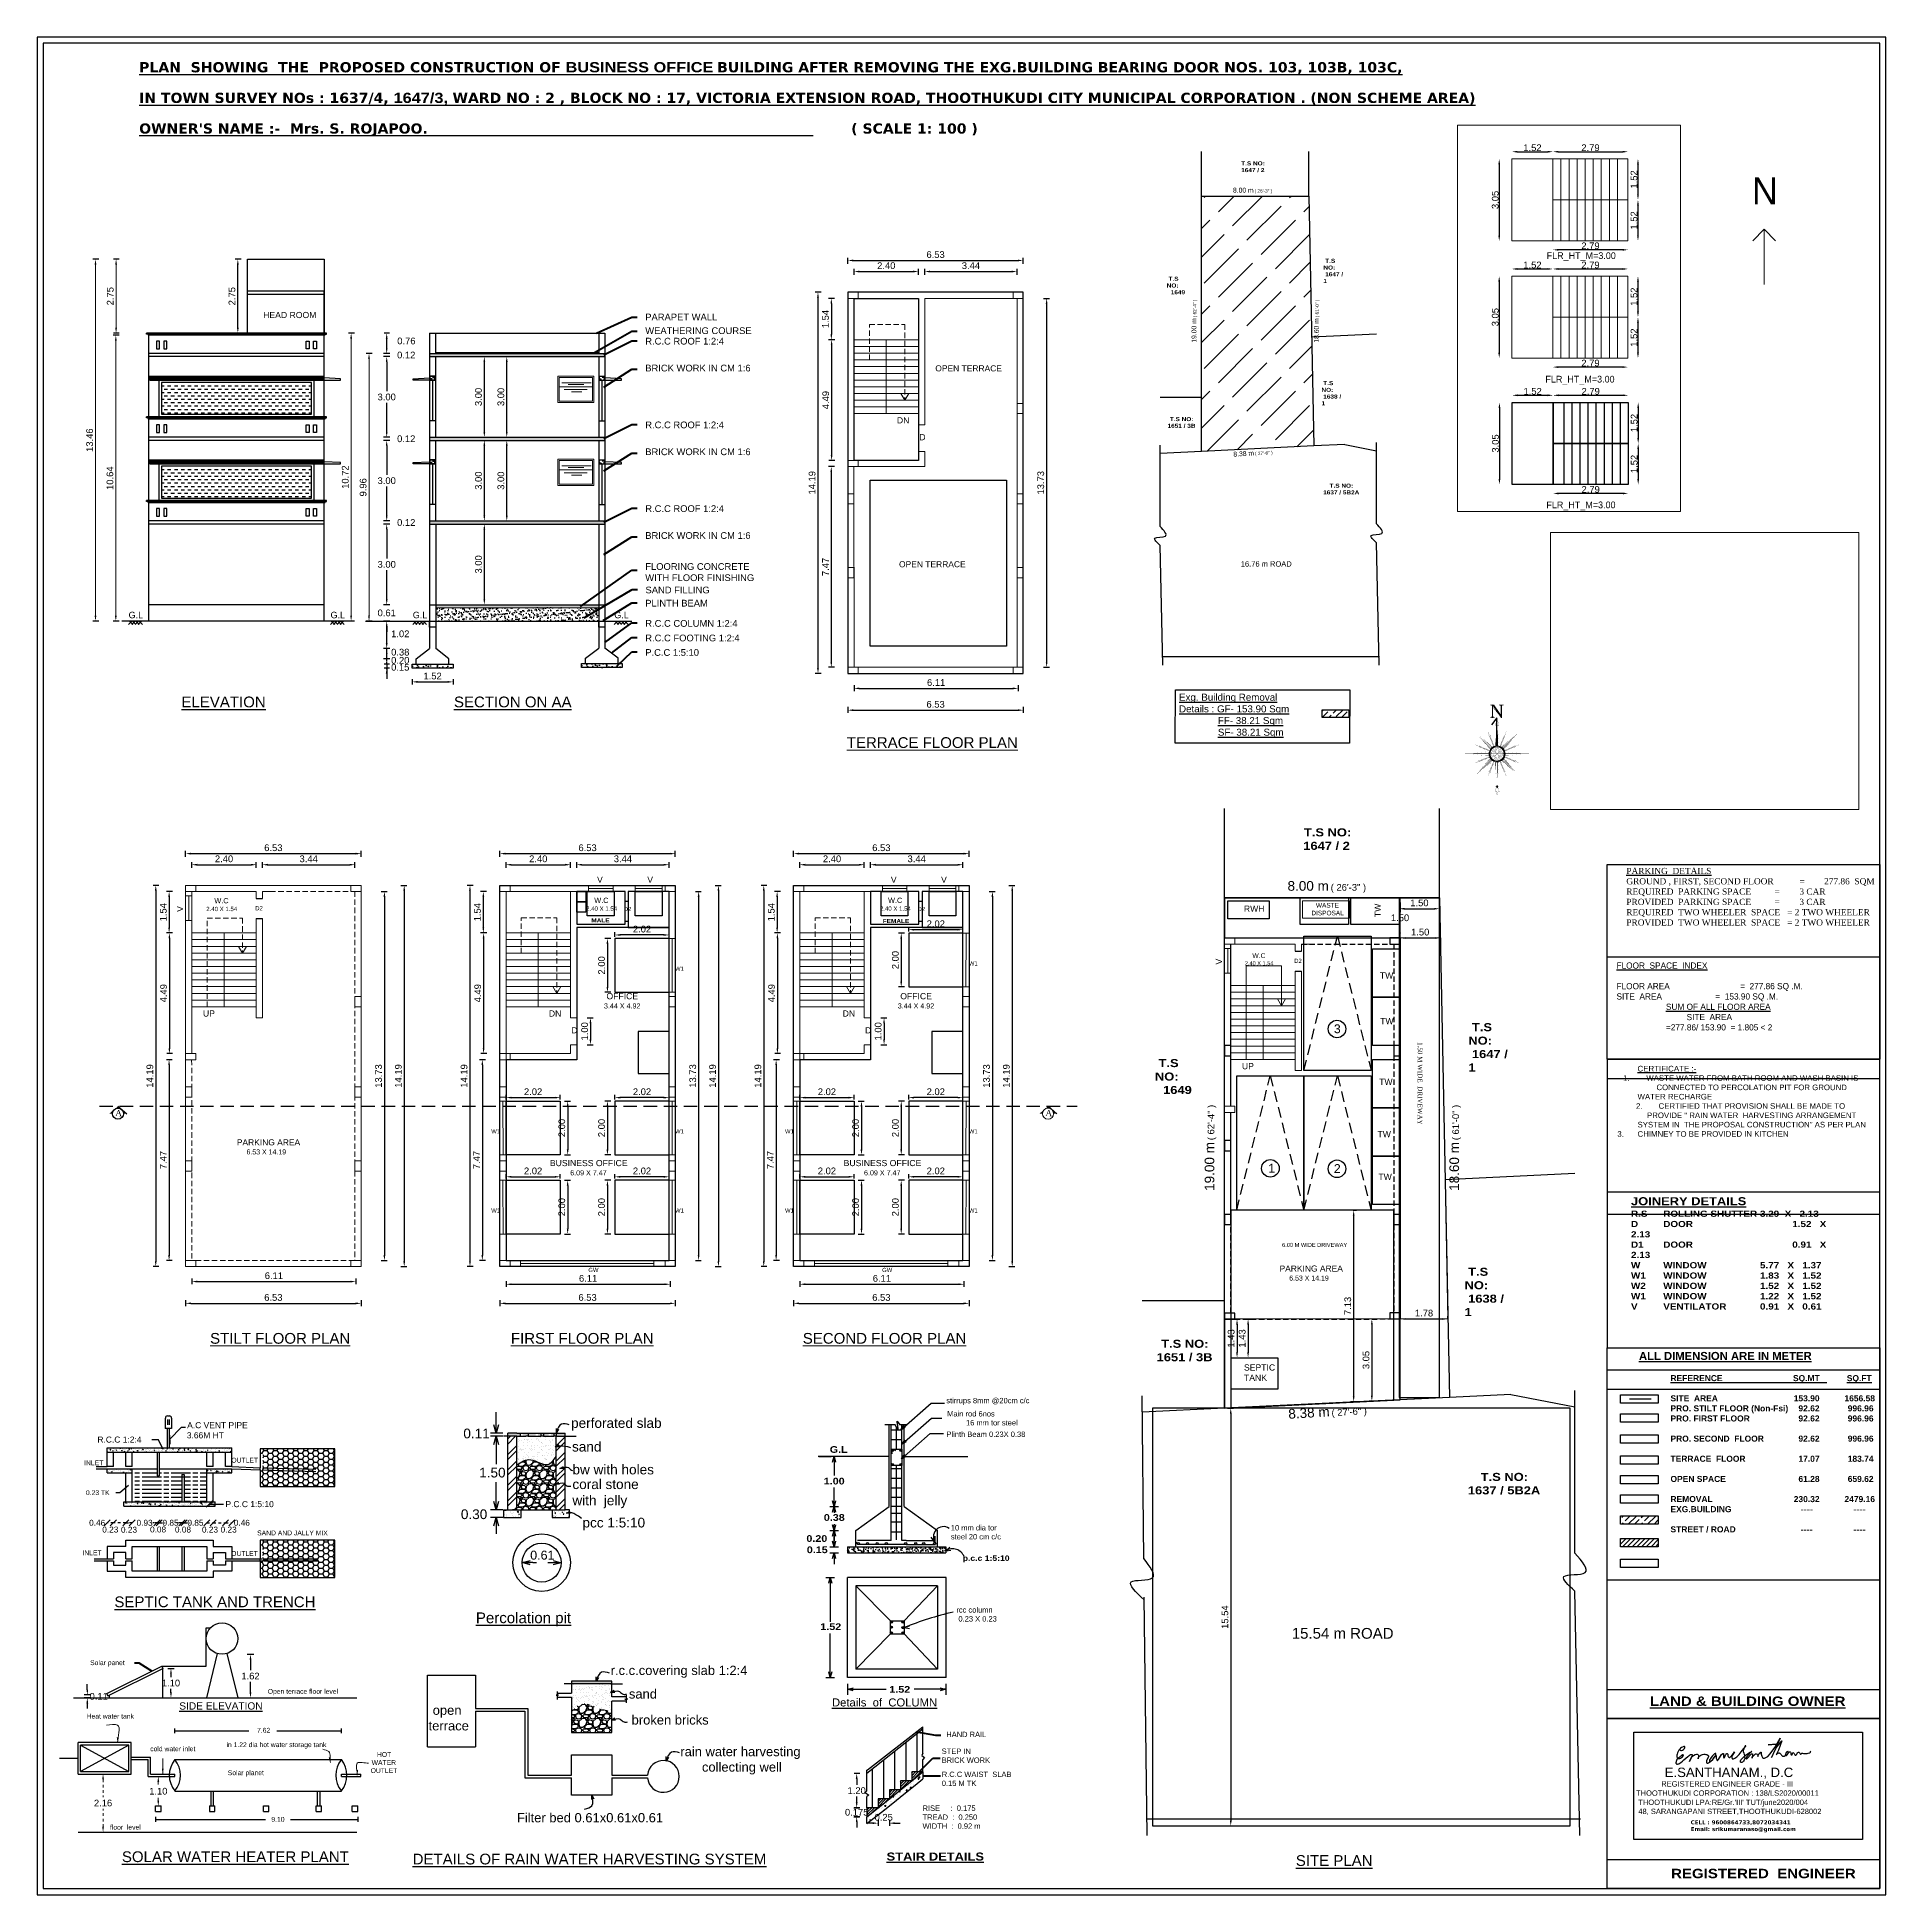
# Model space of a CAD drawing. Header units: metres. Extents: x 0 to 107, y 0 to 69.
# Drawn here: x 0 to 68.8, y 0 to 69.1 of the extents above; entities that cross this region are included whole.
import ezdxf

# ---------------------------------------------------------------- set-up
doc = ezdxf.new("R2010")
doc.units = ezdxf.units.M
doc.header["$LTSCALE"] = 0.2
doc.header["$MEASUREMENT"] = 0
doc.header["$PDMODE"] = 2
for name, pattern in [('ACAD_ISO03W100', [30, 12, -18]), ('DASHED', [0.75, 0.5, -0.25]), ('DASHED2', [0.375, 0.25, -0.125]), ('DOT', [0.25, 0, -0.25]), ('HIDDEN', [0.375, 0.25, -0.125]), ('HIDDEN2', [0.1875, 0.125, -0.0625]), ('HIDDENX2', [0.75, 0.5, -0.25])]:
    doc.linetypes.add(name, pattern=pattern)
doc.layers.get('0').update_dxf_attribs({"lineweight": 15})
for name, color, linetype in [('AS_AT_SITE', 233, 'Continuous'), ('BLK_1_COVERED_AREA', 140, 'Continuous'), ('BLK_1_FLR_0_STAIR_1', 1, 'Continuous'), ('BLK_1_FLR_0_STAIR_1_FLIGHT_1', 7, 'Continuous'), ('BLK_1_FLR_0_STAIR_1_FLIGHT_2', 7, 'Continuous'), ('BLK_1_FLR_0_STAIR_1_LANDING_1', 7, 'Continuous'), ('BLK_1_FLR_0_STILT_PARKING', 9, 'Continuous'), ('BLK_1_FLR_0_STILT_PARKING_DEDUCT', 9, 'Continuous'), ('BLK_1_FLR_1_BLT_UP_AREA', 9, 'Continuous'), ('BLK_1_FLR_1_DRINKING_WATER', 2, 'Continuous'), ('BLK_1_FLR_1_EXIT_WIDTH_DOOR', 2, 'Continuous'), ('BLK_1_FLR_1_REGULAR_ROOM_1', 2, 'Continuous'), ('BLK_1_FLR_1_ROOM_1_LIGHT_VENTILATION_1', 232, 'Continuous'), ('BLK_1_FLR_1_SP_WC', 7, 'Continuous'), ('BLK_1_FLR_1_STAIR_1', 1, 'Continuous'), ('BLK_1_FLR_1_STAIR_1_FLIGHT_1', 7, 'Continuous'), ('BLK_1_FLR_1_STAIR_1_FLIGHT_2', 7, 'Continuous'), ('BLK_1_FLR_1_STAIR_1_LANDING_1', 7, 'Continuous'), ('BLK_1_FLR_1_URINAL', 235, 'Continuous'), ('BLK_1_FLR_1_WASH', 55, 'Continuous'), ('BLK_1_FLR_1_WATER_CLOSET', 1, 'Continuous'), ('BLK_1_FLR_2_BLT_UP_AREA', 9, 'Continuous'), ('BLK_1_FLR_2_DRINKING_WATER', 2, 'Continuous'), ('BLK_1_FLR_2_EXIT_WIDTH_DOOR', 2, 'Continuous'), ('BLK_1_FLR_2_REGULAR_ROOM_1', 2, 'Continuous'), ('BLK_1_FLR_2_ROOM_1_LIGHT_VENTILATION_1', 232, 'Continuous'), ('BLK_1_FLR_2_SP_WC', 7, 'Continuous'), ('BLK_1_FLR_2_STAIR_1', 1, 'Continuous'), ('BLK_1_FLR_2_STAIR_1_FLIGHT_1', 7, 'Continuous'), ('BLK_1_FLR_2_STAIR_1_FLIGHT_2', 7, 'Continuous'), ('BLK_1_FLR_2_STAIR_1_LANDING_1', 7, 'Continuous'), ('BLK_1_FLR_2_WASH', 55, 'Continuous'), ('BLK_1_FLR_2_WATER_CLOSET', 1, 'Continuous'), ('BLK_1_FLR_3_ROOF_AREA', 9, 'Continuous'), ('BLK_1_HT_OF_BLDG', 5, 'Continuous'), ('BLK_1_LVL_0_BLDG_FOOT_PRINT', 1, 'Continuous'), ('BLK_1_LVL_0_FRONT_SETBACK', 2, 'Continuous'), ('BLK_1_LVL_0_REAR_SETBACK', 11, 'Continuous'), ('BLK_1_LVL_0_SIDE_SETBACK2', 102, 'Continuous'), ('BLK_1_PLINTH_HEIGHT', 7, 'Continuous'), ('BLK_1_ROOF_WATER_TANK_HT', 232, 'Continuous'), ('DIST_EXIT', 9, 'Continuous'), ('DRIVE_WAY', 2, 'Continuous'), ('FMB_OR_PLR', 55, 'Continuous'), ('PARKING_SLOT', 2, 'Continuous'), ('PER_AISLE_WIDTH', 2, 'Continuous'), ('PLOT_BOUNDARY', 70, 'Continuous'), ('ROAD_WIDTH', 70, 'Continuous'), ('RWH', 1, 'Continuous'), ('SEPTIC_TANK', 146, 'Continuous'), ('SOLAR_PANEL', 3, 'Continuous'), ('SUPER_IMPOSED', 9, 'Continuous'), ('TANDEM_PARKING_SLOT', 9, 'Continuous'), ('TOILET_VENTILATION', 9, 'Continuous'), ('TWO_WHEELER_DRIVE_WAY', 232, 'Continuous'), ('TWO_WHEELER_PARKING', 1, 'Continuous'), ('WASTE_DISPOSAL', 232, 'Continuous')]:
    doc.layers.add(name, color=color, linetype=linetype)
doc.layers.add('LOCATION_PLAN', color=7, linetype='Continuous', lineweight=0)
doc.layers.add('NORTH_DIRECTION', color=7, linetype='Continuous', lineweight=0)
doc.styles.add('ARIAL', font='arial.ttf')
doc.styles.add('Bhanu', font='times.ttf', dxfattribs={"height": 9})
doc.styles.add('NORMAL', font='arial.ttf')
doc.styles.add('SPA1', font='GOTHIC.TTF')
doc.styles.get("Standard").update_dxf_attribs({"font": 'arial.ttf', "height": 0.25})
doc.styles.add('style1', font='', dxfattribs={"height": 0.2})
doc.styles.add('style3', font='dutcheb.ttf')
doc.styles.add('TXT', font='txt.shx')
doc.styles.add('USA TEXT', font='GOTHIC.TTF')
doc.styles.add('vce', font='BKANT.TTF')
doc.styles.get('style1').set_extended_font_data('Arial Black')
doc.dimstyles.new('Copy of Standard', dxfattribs={"dimtxt": 0.18, "dimasz": 12, "dimexe": 0.18, "dimexo": 0.0625, "dimgap": 3, "dimtad": 1, "dimdec": 0, "dimzin": 1, "dimdsep": 46, "dimlunit": 3, "dimtxsty": 'Standard', "dimcen": 0.09, "dimse1": 1, "dimse2": 1, "dimsd1": 1, "dimsd2": 1, "dimclrd": 3, "dimadec": 0, "dimazin": 0, "dimtfac": 1, "dimtdec": 0, "dimtix": 1, "dimtofl": 0, "dimtmove": 0, "dimatfit": 3, "dimfxl": 0, "dimtolj": 1, "dimtzin": 0, "dimarcsym": 0})
doc.dimstyles.get("Standard").update_dxf_attribs({"dimtxt": 0.23, "dimasz": 0.2, "dimexe": 0.12, "dimexo": 0.0625, "dimgap": 0.09, "dimtad": 1, "dimtih": 1, "dimtoh": 1, "dimzin": 1, "dimdsep": 46, "dimtxsty": 'Standard', "dimcen": 0.09, "dimazin": 0, "dimtfac": 1, "dimtix": 1, "dimtofl": 0, "dimtmove": 0, "dimatfit": 0, "dimfxl": 0, "dimtolj": 1, "dimtzin": 0, "dimarcsym": 0})
pattern_1 = [(355, (303.64837, 120.61045), (0.13884212, 0.1654656), [0.0225, -0.2475]), (50, (303.64837, 120.61045), (0.13013044, -0.18899765), [0.018, -0.198]), (304.5486, (303.65994, 120.62424), (0.26897258, -0.02353184), [0.01912206, -0.21034263]), (358.8158, (303.6908, 120.56802), (0.19128413, 0.2615079), [0.03375, -0.37125]), (308.3644, (303.70674, 120.58982), (0.4049135, -0.0083697), [0.0286831, -0.3155139]), (53.8158, (303.6908, 120.56802), (0.4049135, -0.00837002), [0.027, -0.297]), (24, (303.7014, 120.59984), (0.04121474, 0.21203147), [0.0225, -0.2475]), (79, (303.7014, 120.59984), (0.20544253, -0.10221258), [0.018, -0.198]), (333.5486, (303.70484, 120.61751), (0.24665719, 0.10981909), [0.01912206, -0.21034263]), (7.5, (303.64837, 120.61045), (0.073196945, -0.068037956), [0, -0.1956, 0, -0.201, 0, -0.19875]), (37.5, (303.64837, 120.61045), (0.139472835, -0.027861883), [0, -0.1146, 0, -0.1911, 0, -0.07575]), (77.5, (303.601066, 120.563146), (0.108456229, 0.11802545), [0, -0.075, 0, -0.234, 0, -0.3105]), (87.5, (303.57985, 120.54193), (0.14494794, 0.102476995), [0, -0.0975, 0, -0.1554, 0, -0.2205])]
pattern_2 = [(355, (303.64837, 123.72545), (0.13884212, 0.1654656), [0.0225, -0.2475]), (50, (303.64837, 123.72545), (0.13013044, -0.18899765), [0.018, -0.198]), (304.5486, (303.65994, 123.73924), (0.26897258, -0.02353184), [0.01912206, -0.21034263]), (358.8158, (303.6908, 123.68302), (0.19128413, 0.2615079), [0.03375, -0.37125]), (308.3644, (303.70674, 123.70482), (0.4049135, -0.0083697), [0.0286831, -0.3155139]), (53.8158, (303.6908, 123.68302), (0.4049135, -0.00837002), [0.027, -0.297]), (24, (303.7014, 123.71484), (0.04121474, 0.21203147), [0.0225, -0.2475]), (79, (303.7014, 123.71484), (0.20544253, -0.10221258), [0.018, -0.198]), (333.5486, (303.70484, 123.73251), (0.24665719, 0.10981909), [0.01912206, -0.21034263]), (7.5, (303.64837, 123.72545), (0.073196945, -0.068037956), [0, -0.1956, 0, -0.201, 0, -0.19875]), (37.5, (303.64837, 123.72545), (0.139472835, -0.027861883), [0, -0.1146, 0, -0.1911, 0, -0.07575]), (77.5, (303.601066, 123.678146), (0.108456229, 0.11802545), [0, -0.075, 0, -0.234, 0, -0.3105]), (87.5, (303.57985, 123.65693), (0.14494794, 0.102476995), [0, -0.0975, 0, -0.1554, 0, -0.2205])]

msp = doc.modelspace()

# ---------------------------------------------------------------- texts
at = {"color": 7, "linetype": 'Continuous', "lineweight": 25, "style": 'style3'}
msp.add_text('A', height=0.23, rotation=359.3141, dxfattribs=at).set_placement((2.906, 28.976))
at = {"color": 7, "linetype": 'Continuous', "lineweight": 5, "ltscale": 4, "style": 'style3'}
msp.add_text('A', height=0.23, rotation=359.3141, dxfattribs=at).set_placement((37.52, 28.976))
at = {"color": 7, "lineweight": 25}
for s, height, p in [('A.C VENT PIPE', 0.225, (5.583, 17.364)), ('0.11', 0.3616, (15.86, 16.987)), ('perforated slab', 0.36161, (19.869, 17.375)), ('R.C.C 1:2:4', 0.225, (2.242, 16.828)), ('3.66M HT', 0.225, (5.57, 16.988)), ('sand', 0.3616, (19.904, 16.496)), ('INLET', 0.18, (1.75, 15.982)), ('OUTLET', 0.18, (7.228, 16.083)), ('bw with holes', 0.36161, (19.921, 15.645)), ('1.50', 0.3616, (16.449, 15.531)), ('1.50', 0.3616, (16.449, 15.531)), ('coral', 0.3616, (19.919, 15.099)), ('stone', 0.3616, (21.15, 15.099)), ('0.23 TK', 0.18, (1.816, 14.875)), ('P.C.C 1:5:10', 0.225, (7.007, 14.426)), ('with', 0.3616, (19.919, 14.496)), ('jelly', 0.3616, (21.089, 14.496)), ('0.30', 0.3616, (15.768, 13.982)), ('pcc 1:5:10', 0.3616, (20.294, 13.67)), ('SAND AND JALLY MIX', 0.18, (8.188, 13.377)), ('INLET', 0.18, (1.686, 12.639)), ('OUTLET', 0.18, (7.222, 12.613)), ('0.61', 0.3327, (18.348, 12.474)), ('0.61', 0.3327, (18.348, 12.474)), ('%%USEPTIC TANK AND TRENCH', 0.4, (2.875, 10.702)), ('%%UPercolation pit', 0.4, (16.328, 10.109)), ('r.c.c.covering slab 1:2:4', 0.345, (21.343, 8.18)), ('sand', 0.345, (22.021, 7.303)), (' open', 0.345, (14.586, 6.699)), ('terrace', 0.345, (14.566, 6.119)), (' broken bricks', 0.345, (21.988, 6.337)), ('7.62', 0.18, (8.185, 6.034)), (' rain water harvesting', 0.345, (23.802, 5.159)), ('       collecting well', 0.345, (23.802, 4.584)), ('            REGISTERED ENGINEER GRADE - III', 0.2, (59.508, 4.029)), ('        E.SANTHANAM., D.C', 0.35, (59.482, 4.383)), ('THOOTHUKUDI CORPORATION : 138/LS2020/00011', 0.2, (59.502, 3.686)), (" THOOTHUKUDI LPA:RE/Gr.'III' TUT/june2020/004", 0.2, (59.508, 3.344)), ('9.10', 0.18, (8.716, 2.719)), ('Filter bed 0.61x0.61x0.61', 0.345, (17.855, 2.699)), (' 48, SARANGAPANI STREET,THOOTHUKUDI-628002', 0.2, (59.508, 3.006)), ('%%UDETAILS OF RAIN WATER HARVESTING SYSTEM', 0.4, (13.973, 1.132))]:
    msp.add_text(s, height=height, dxfattribs=at).set_placement(p)
at = {"color": 7, "lineweight": 25, "insert": (3.797, 68.195), "char_height": 0.38, "width": 59.74687, "attachment_point": 1, "line_spacing_factor": 1.8}
msp.add_mtext("\\A1;{\\fVerdana|b1|i0|c0|p34;\\LPLAN  SHOWING  THE  PROPOSED CONSTRUCTION OF \\A0;\\fArial Black|b1|i0|c0|p34;BUSINESS OFFICE\\H0.82609x; \\A1;\\fVerdana|b1|i0|c0|p34;\\H1.2105x;BUILDING AFTER REMOVING THE EXG.BUILDING BEARING DOOR NOS. 103, 103B, 103C, \\PIN TOWN SURVEY NOs : 1637/4, \\fArial Black|b1|i0|c0|p34;1647/3, \\fVerdana|b1|i0|c0|p34;WARD NO : 2 , BLOCK NO : 17, VICTORIA EXTENSION ROAD, \\H1.0001x;THOOTHUKUDI CITY MUNICIPAL CORPORATION .\\fArial Black|b1|i0|c0|p34;\\H0.99995x;\\l \\fVerdana|b1|i0|c0|p34;\\L(NON SCHEME AREA)\\l \\P\\H0.99997x;\\LOWNER'S NAME :-  \\A0;Mrs. S. ROJAPOO.\\A1;\\l^I                                                                               ( \\H0.99997x;SCALE 1: 100 )\\P^I^I^I^I^I^I^I                       ^I^I^I^I^I^I^I^I^I                                    }", dxfattribs=at)
at = {"color": 7, "lineweight": 25, "attachment_point": 1}
for s, insert, char_height, width, style in [('\\A1;{\\fArial Black|b1|i0|c0|p34;\\W0.89028; \\W1;T.S NO: \\P{\\W0.699206; }1647 / 2}', (44.748, 64.501), 0.15, 0.96826, 'NORMAL'), ('\\A1;{\\fArial Black|b1|i0|c0|p34; T.S NO: \\P 1647 / 1}', (47.866, 60.876), 0.15, 0.85013, 'NORMAL'), ('\\A1;{\\fArial Black|b1|i0|c0|p34; T.S NO: \\P{\\W2.268391; }1649}', (42.035, 60.208), 0.15, 0.85013, 'NORMAL'), ('\\A1;{\\fArial Black|b1|i0|c0|p34; T.S NO: \\P 1638 / 1}', (47.795, 56.325), 0.15, 0.85013, 'NORMAL'), ('\\A1;{\\fArial Black|b1|i0|c0|p34;\\W1.73544; \\W1;T.S NO: \\P{\\W0.375995; }1651 / 3B}', (42.035, 54.986), 0.15, 1.08639, 'NORMAL'), ('\\A1;{\\fArial Black|b1|i0|c0|p34;\\W4.59472; \\W1;T.S NO: \\P{\\W1.001012; }1637 / 5B2A}', (47.79, 52.509), 0.15, 1.48602, 'NORMAL'), ('N', (54.055, 44.28), 0.486, 0.64833, 'Bhanu'), ('\\A1;{\\fArial Black|b1|i0|c0|p34;\\W0.89028; \\W1;T.S NO: \\P{\\W0.699206; }1647 / 2}', (47.024, 39.684), 0.3, 1.93652, 'NORMAL'), ('{\\fBook Antiqua|b0|i0|c0|p18;\\L\\C256;PARKING  DETAILS\\l\\PGROUND , FIRST, SECOND FLOOR ^I=^I277.86  SQM\\H1.84866x; \\H0.54093x;\\PREQUIRED  PARKING SPACE   ^I= ^I3 CAR\\H1.56534x; \\H0.63884x;\\PPROVIDED  PARKING SPACE  ^I= ^I3 CAR\\H1.65671x; \\H0.6036x;\\PREQUIRED  TWO WHEELER  SPACE   = 2 TWO WHEELER\\H1.62625x; \\H0.61491x;\\PPROVIDED  TWO WHEELER  SPACE   = 2 TWO WHEELER\\H1.63641x; }', (59.139, 38.213), 0.23, 8.92653, 'TXT'), ('{\\LFLOOR  SPACE  INDEX\\P\\P\\A1;\\lFLOOR AREA ^I^I^I=  277.86 SQ .M.\\PSITE  AREA ^I^I^I=  \\A0;\\C256;153.90 \\A1;\\C0;SQ .M.\\H1.84822x; \\H0.54106x;\\P^I^I\\LSUM OF ALL FLOOR AREA \\H1.56242x;\\l \\H0.64003x;\\P^I^I         SITE  AREA  \\H1.65769x; \\H0.60325x;\\P^I^I=277.86/ \\A0;\\C256;153.90\\A1;\\C0;  = 1.805 < 2\\H1.66377x; }', (58.773, 34.694), 0.22999, 9.61668, 'vce'), ('\\A1;{\\fArial Black|b1|i0|c0|p34; T.S NO: \\P 1647 / 1}', (53.261, 32.435), 0.3, 1.70026, 'NORMAL'), ('\\A1;{\\fArial Black|b1|i0|c0|p34; T.S NO: \\P{\\W2.268391; }1649}', (41.598, 31.099), 0.3, 1.70026, 'NORMAL'), ('{\\W5.1529;  \\H1.0096x;\\W1;\\LCERTIFICATE :-}\\P{\\W3.645571; }1. {\\W6.695957; }WASTE WATER FROM BATH ROOM AND WASH BASIN IS {\\H2.72943x; }\\P{\\W8.71411; \\W5.1529;  }CONNECTED TO PERCOLATION PIT FOR GROUND  {\\H1.29011x; }\\P{\\W5.1529;  }WATER RECHARGE {\\H1.7692x; }\\P{\\W9.594604; }2. {\\W6.40949; }CERTIFIED THAT PROVISION SHALL BE MADE TO {\\H2.45358x; }\\P{\\W4.36262; \\W5.1529;  }PROVIDE " RAIN WATER  HARVESTING ARRANGEMENT  {\\H1.38206x; }\\P{\\W5.1529;  }SYSTEM IN  THE PROPOSAL CONSTRUCTION" AS PER PLAN{\\H1.73923x; }\\P 3. {\\W5.304042; }CHIMNEY TO BE PROVIDED IN KITCHEN{\\H2.46459x; }', (58.725, 30.847), 0.208, 9.29625, 'ARIAL'), ('{\\LJOINERY DETAILS} \\P{\\H0.76667x;R.S^IROLLING SHUTTER^I3.29  X   2.13\\H3.22432x; \\H0.31014x;\\PD^IDOOR ^I^I^I1.52   X   2.13\\H1.02242x; \\H0.97807x;\\PD1^IDOOR ^I^I^I0.91   X   2.13\\H1.75639x; \\H0.56935x;\\PW^IWINDOW ^I^I5.77   X   1.37\\H1.51173x; \\H0.66149x;\\PW1^IWINDOW ^I^I1.83   X   1.52\\H1.59328x; \\H0.62763x;\\PW2^IWINDOW ^I^I1.52   X   1.52\\H1.5661x; \\H0.63853x;\\PW1^IWINDOW ^I^I1.22   X   1.52\\H1.57516x; \\H0.63486x;\\PV^IVENTILATOR^I^I0.91   X   0.61\\H1.57214x; }', (59.313, 25.96), 0.3, 7.69724, 'style1'), ('\\A1;{\\fArial Black|b1|i0|c0|p34; T.S NO: \\P 1638 / 1}', (53.119, 23.334), 0.3, 1.70026, 'NORMAL'), ('\\A1;{\\fArial Black|b1|i0|c0|p34;\\W1.73544; \\W1;T.S NO: \\P{\\W0.375995; }1651 / 3B}', (41.598, 20.655), 0.3, 2.17277, 'NORMAL'), ('G.L', (29.496, 16.697), 0.25, 9.12449, 'style1'), ('1.00', (29.272, 15.519), 0.25, 9.12449, 'style1'), ('\\A1;{\\fArial Black|b1|i0|c0|p34;\\W4.59472; \\W1;T.S NO: \\P{\\W1.001012; }1637 / 5B2A}', (53.109, 15.701), 0.3, 2.97204, 'NORMAL'), ('0.38', (29.275, 14.166), 0.25, 9.12449, 'style1'), ('0.20', (28.626, 13.383), 0.25, 9.12449, 'style1'), ('0.15', (28.642, 12.964), 0.25, 9.12449, 'style1'), ('p.c.c 1:5:10', (34.445, 12.627), 0.2, 9.12449, 'style1'), ('1.52', (29.144, 10.104), 0.25, 9.12449, 'style1'), ('1.52', (31.712, 7.769), 0.25, 9.12449, 'style1'), ('{\\fArial Black|b1|i0|c0|p34;\\LSTAIR DETAILS}', (31.611, 1.575), 0.3, 3.71899, 'style1')]:
    msp.add_mtext(s, dxfattribs=dict(at, insert=insert, char_height=char_height, width=width, style=style))
at = {"color": 7, "lineweight": 25}
for s, insert, char_height, width, attachment_point in [('{\\H2x;8.00 m} {\\H1.3889x;( 26\'-3" )}', (45.232, 63.411), 0.09, 1.87104, 5), ('PARAPET WALL', (22.63, 58.835), 0.25, 4.02039, 1), ('WEATHERING COURSE', (22.63, 58.326), 0.25, 4.39046, 1), ('R.C.C ROOF 1:2:4', (22.63, 57.936), 0.25, 3.2936, 1), ('BRICK WORK IN CM 1:6', (22.63, 56.935), 0.25, 4.51103, 1), ('R.C.C ROOF 1:2:4', (22.63, 54.821), 0.25, 3.2936, 1), ('BRICK WORK IN CM 1:6', (22.63, 53.82), 0.25, 4.51103, 1), ('R.C.C ROOF 1:2:4', (22.63, 51.706), 0.25, 3.2936, 1), ('BRICK WORK IN CM 1:6', (22.63, 50.705), 0.25, 4.51103, 1), ('FLOORING CONCRETE WITH FLOOR FINISHING ', (22.63, 49.551), 0.25, 4.61948, 1), ('SAND FILLING ', (22.639, 48.678), 0.25, 2.73766, 1), ('G.L', (3.403, 47.742), 0.24, 0.48304, 1), ('G.L', (10.917, 47.742), 0.24, 0.48304, 1), ('G.L', (13.978, 47.742), 0.24, 0.48304, 1), ('G.L', (21.477, 47.742), 0.24, 0.48304, 1), ('PLINTH BEAM ', (22.63, 48.188), 0.25, 4.86011, 1), ('R.C.C COLUMN 1:2:4', (22.63, 47.434), 0.25, 4.86011, 1), ('R.C.C FOOTING 1:2:4', (22.63, 46.892), 0.25, 4.45782, 1), ('P.C.C 1:5:10', (22.63, 46.353), 0.25, 2.90693, 1), ('{\\LELEVATION}', (5.37, 44.587), 0.4, 3.56389, 1), ('{\\LSECTION ON AA}', (15.511, 44.587), 0.4, 4.97235, 1), ('{\\H2x;8.00 m} {\\H1.3889x;( 26\'-3" )}', (47.993, 37.505), 0.18, 3.74208, 5), ('stirrups 8mm @20cm c/c', (33.832, 18.491), 0.2, 9.12449, 1), ('Main rod 6nos \\P         16 mm tor steel', (33.866, 18), 0.2, 9.12449, 1), ('Plinth Beam 0.23X 0.38', (33.839, 17.238), 0.2, 9.12449, 1), ('10 mm dia tor \\Psteel 20 cm c/c', (34.003, 13.759), 0.2, 9.12449, 1), ('rcc column\\P 0.23 X 0.23', (34.207, 10.703), 0.2, 9.12449, 1), ('Solar panet', (1.972, 8.727), 0.18, 1.57874, 1), ('Open terrace floor level', (8.584, 7.66), 0.18, 3.2551, 1), ('{\\LSIDE ELEVATION}', (5.289, 7.164), 0.27, 3.54149, 1), ('\\pt3;{\\L Details  of  COLUMN}', (29.462, 7.31), 0.3, 8.14667, 1), ('Heat water tank', (1.842, 6.738), 0.18, 1.8209, 1), ('cold water inlet', (4.208, 5.524), 0.18, 2.32732, 1), ('in 1.22 dia hot water storage tank', (7.045, 5.677), 0.18, 4.66805, 1), ('HAND RAIL', (33.832, 6.069), 0.2, 1.72306, 1), ('{\\W4.443462; }HOT\\P{\\W1.608664; }WATER\\P{\\W1.085817; }OUTLET', (12.335, 5.313), 0.18, 1.12649, 1), ('STEP IN\\PBRICK WORK', (33.66, 5.444), 0.2, 2.05084, 1), ('Solar planet', (7.095, 4.633), 0.18, 1.66248, 1), ('R.C.C WAIST  SLAB 0.15 M TK', (33.665, 4.584), 0.2, 2.87832, 1), ('RISE     :  0.175 TREAD  :  0.250{\\H1.85235x; }\\PWIDTH  :  0.92 m{\\H1.55689x; }', (32.95, 3.325), 0.2, 2.51605, 1), ('floor  level', (2.71, 2.608), 0.18, 1.45289, 1), ('{\\LSOLAR WATER HEATER PLANT}', (3.154, 1.619), 0.4, 9.51969, 1)]:
    msp.add_mtext(s, dxfattribs=dict(at, insert=insert, char_height=char_height, width=width, attachment_point=attachment_point))
at = {"color": 7, "linetype": 'Continuous', "lineweight": 5, "ltscale": 4}
for s, width, gutter_width, insert, char_height, attachment_point in [('{\\H1.0455x;HEAD ROOM}', 1.99662, 1.1, (8.411, 58.9), 0.22, 1), ('OPEN TERRACE ', 2.75911, 35, (33.423, 56.912), 0.22506, 1), ('{\\H1.0455x;DN}', 0.39818, 1.1, (31.994, 54.981), 0.22, 1), ('{\\H1.0455x;D}', 0.24643, 1.1, (32.828, 54.354), 0.22, 1), ('OPEN TERRACE ', 2.75911, 35, (32.073, 49.624), 0.22506, 1), ('{\\H1.0455x;V}', 0.25245, 1.1, (20.836, 37.888), 0.22, 1), ('{\\H1.0455x;V}', 0.25245, 1.1, (22.705, 37.888), 0.22, 1), ('{\\H1.0455x;V}', 0.25245, 1.1, (31.769, 37.888), 0.22, 1), ('{\\H1.0455x;V}', 0.25245, 1.1, (33.638, 37.888), 0.22, 1), ('    W.C\\P{\\H0.82609x;2.40 X 1.54}', 1.30818, 35, (6.291, 37.09), 0.19536, 1), ('{\\H1.0455x;D2}', 0.24643, 1.1, (8.117, 36.791), 0.15, 1), ('    W.C\\P{\\H0.82609x;2.40 X 1.54}', 1.30818, 35, (20.429, 37.103), 0.19536, 1), ('{\\H1.0455x;D2}', 0.24643, 1.1, (21.828, 36.76), 0.15, 1), ('    W.C\\P{\\H0.82609x;2.40 X 1.54}', 1.30818, 35, (31.362, 37.103), 0.19536, 1), ('{\\H1.0455x;D2}', 0.24643, 1.1, (32.761, 36.76), 0.15, 1), ('{\\H1.0455x;W1}', 0.24643, 1.1, (35.001, 34.737), 0.15, 3), ('    W.C\\P{\\H0.82609x;2.40 X 1.54}', 1.30818, 35, (44.942, 35.036), 0.18, 1), ('{\\H1.0455x;D2}', 0.24643, 1.1, (46.78, 34.832), 0.15, 1), ('{\\H1.0455x;W1}', 0.24643, 1.1, (24.068, 34.54), 0.15, 3), ('{\\W4.785985; }OFFICE{\\H0.82609x;\\P{\\W4.5236; }3.44 X 4.92}', 1.99978, 35, (20.759, 33.555), 0.23, 1), ('{\\W4.785985; }OFFICE{\\H0.82609x;\\P{\\W4.5236; }3.44 X 4.92}', 1.99978, 35, (31.692, 33.555), 0.23, 1), ('{\\H1.0455x;UP}', 0.39818, 1.1, (6.17, 32.91), 0.22, 1), ('{\\H1.0455x;DN}', 0.39818, 1.1, (19.043, 32.91), 0.22, 1), ('{\\H1.0455x;DN}', 0.39818, 1.1, (29.976, 32.91), 0.22, 1), ('{\\H1.0455x;D}', 0.24643, 1.1, (19.877, 32.283), 0.22, 1), ('{\\H1.0455x;D}', 0.24643, 1.1, (30.81, 32.283), 0.22, 1), ('{\\H1.0455x;UP}', 0.39818, 1.1, (44.833, 30.951), 0.22, 1), ('{\\H1.0455x;W1}', 0.24643, 1.1, (16.898, 28.488), 0.15, 1), ('{\\H1.0455x;W1}', 0.24643, 1.1, (24.068, 28.488), 0.15, 3), ('{\\H1.0455x;W1}', 0.24643, 1.1, (27.831, 28.488), 0.15, 1), ('{\\H1.0455x;W1}', 0.24643, 1.1, (35.001, 28.488), 0.15, 3), ('PARKING AREA\\P{\\H0.82609x;     6.53 X 14.19}', 2.75911, 35, (7.43, 28.113), 0.22506, 1), ('{\\W1.625885; }BUSINESS OFFICE{\\H0.82609x;\\P\\W6.12259;  \\W1;6.09 X 7.47}', 3.14175, 35, (18.934, 27.345), 0.23, 1), ('{\\W1.625885; }BUSINESS OFFICE{\\H0.82609x;\\P\\W6.12259;  \\W1;6.09 X 7.47}', 3.14175, 35, (29.867, 27.345), 0.23, 1), ('{\\H1.0455x;W1}', 0.24643, 1.1, (16.898, 25.543), 0.15, 1), ('{\\H1.0455x;W1}', 0.24643, 1.1, (24.068, 25.543), 0.15, 3), ('{\\H1.0455x;W1}', 0.24643, 1.1, (27.831, 25.543), 0.15, 1), ('{\\H1.0455x;W1}', 0.24643, 1.1, (35.001, 25.543), 0.15, 3), ('{\\H1.0455x;GW}', 0.36684, 1.1, (20.512, 23.332), 0.15, 1), ('{\\H1.0455x;GW}', 0.36684, 1.1, (31.445, 23.332), 0.15, 1), ('PARKING AREA\\P{\\H0.82609x;     6.53 X 14.19}', 2.75911, 35, (46.233, 23.417), 0.22506, 1)]:
    msp.add_mtext_dynamic_manual_height_columns(s, width=width, gutter_width=gutter_width, heights=[0], dxfattribs=dict(at, insert=insert, char_height=char_height, attachment_point=attachment_point))
at = {"color": 7, "lineweight": 25, "attachment_point": 5}
for s, insert, char_height, width, rotation in [('{\\H2x;19.00 m} {\\H1.3889x;( 62\'-4" )}', (43.068, 58.556), 0.09, 2.03861, 90), ('{\\H2x;18.60 m} {\\H1.3889x;( 61\'-0" )}', (47.622, 58.556), 0.09, 2.38728, 90), ('{\\H2x;8.38 m} {\\H1.3889x;( 27\'-6" )}', (45.247, 53.63), 0.09, 1.87104, 3.44666), ('{\\H2x;19.00 m} {\\H1.3889x;( 62\'-4" )}', (43.664, 27.795), 0.18, 4.07722, 90), ('{\\H2x;18.60 m} {\\H1.3889x;( 61\'-0" )}', (52.772, 27.795), 0.18, 4.77455, 90), ('{\\H2x;8.38 m} {\\H1.3889x;( 27\'-6" )}', (48.022, 17.943), 0.18, 3.74208, 3.44666)]:
    msp.add_mtext(s, dxfattribs=dict(at, insert=insert, char_height=char_height, width=width, rotation=rotation))
at = {"color": 7, "linetype": 'ACAD_ISO03W100', "lineweight": 25, "attachment_point": 1}
for s, insert, char_height in [('16.76 m ROAD', (44.792, 49.623), 0.2), ('15.54 m ROAD', (46.688, 9.93), 0.4)]:
    msp.add_mtext_dynamic_manual_height_columns(s, width=4.35789, gutter_width=1.1, heights=[0], dxfattribs=dict(at, insert=insert, char_height=char_height))
at = {"color": 7, "linetype": 'ByBlock', "lineweight": 25, "insert": (42.493, 44.693), "char_height": 0.26034, "attachment_point": 1}
msp.add_mtext_dynamic_manual_height_columns('{\\LExg. Building Removal \\PDetails : GF- 153.90 Sqm\\P\\pt1.30168;}^I    {\\LFF- 38.21 Sqm\\P}^I    {\\LSF- 38.21 Sqm\\P\\ptz;\\P}             ', width=5.37189, gutter_width=1.1, heights=[0], dxfattribs=at)
at = {"color": 7, "linetype": 'Continuous', "lineweight": 5, "ltscale": 4, "char_height": 0.4, "attachment_point": 1}
for s, insert, width in [('{\\LTERRACE FLOOR PLAN}', (30.129, 43.075), 6.80137), ('{\\LSTILT FLOOR PLAN}', (6.436, 20.907), 5.3657), ('{\\LFIRST FLOOR PLAN}', (17.63, 20.907), 5.95489), ('{\\LSECOND FLOOR PLAN}', (28.492, 20.907), 6.65563)]:
    msp.add_mtext(s, dxfattribs=dict(at, insert=insert, width=width))
at = {"color": 7, "linetype": 'Continuous', "lineweight": 5, "ltscale": 4, "char_height": 0.22, "attachment_point": 1, "rotation": 90}
for insert in [(5.2, 36.576), (43.863, 34.617)]:
    msp.add_mtext_dynamic_manual_height_columns('{\\H1.0455x;V}', width=0.25245, gutter_width=1.1, heights=[0], dxfattribs=dict(at, insert=insert))
at = {"color": 7, "lineweight": 25, "attachment_point": 1}
for s, width, gutter_width, heights, insert, char_height in [('{\\H1.15x;RWH}', 0.66925, 40, [0], (44.908, 36.809), 0.2), ('{\\H1.15x;\\W7.08314; \\W1;WASTE \\P{\\W4.564684; }DISPOSAL}', 1.78944, 40, [0], (47.113, 36.907), 0.15), ('{\\H1.15x;TW}', 0.55331, 40, [0], (49.968, 34.323), 0.2), ('{\\H1.15x;TW}', 0.55331, 40, [0], (49.979, 32.624), 0.2), ('{\\H1.0455x;3}', 0.39818, 1.1, [0], (48.256, 32.389), 0.31238), ('{\\H1.15x;TW}', 0.55331, 40, [0], (49.94, 30.366), 0.2), ('{\\H1.15x;TW}', 0.55331, 40, [0], (49.879, 28.421), 0.2), ('{\\H1.0455x;1}', 0.39818, 1.1, [0], (45.816, 27.204), 0.31238), ('{\\H1.0455x;2}', 0.39818, 1.1, [0], (48.256, 27.188), 0.31238), ('{\\H1.15x;TW}', 0.55331, 40, [0], (49.912, 26.833), 0.2), ('{\\H1.15x;SEPTIC\\PTANK}', 0.66925, 40, [0], (44.91, 19.738), 0.2), ('{\\fVerdana|b1|i0|c0|p34;CELL : 9600864733,8072034341\\PEmail: srikumaranaso@gmail.com\\P }', 7.83155, 12.5, [1.612], (61.534, 2.772), 0.15)]:
    msp.add_mtext_dynamic_manual_height_columns(s, width=width, gutter_width=gutter_width, heights=heights, dxfattribs=dict(at, insert=insert, char_height=char_height))
at = {"color": 7, "lineweight": 25, "insert": (49.768, 36.382), "char_height": 0.2, "attachment_point": 1, "rotation": 90}
msp.add_mtext_dynamic_manual_height_columns('{\\H1.15x;TW}', width=0.55331, gutter_width=40, heights=[0], dxfattribs=at)
at = {"color": 7, "lineweight": 25, "insert": (51.552, 31.733), "char_height": 0.15, "attachment_point": 1, "rotation": 270, "style": 'Bhanu'}
msp.add_mtext_dynamic_manual_height_columns('{\\H1.15x;1.50 M WIDE  DRIVEWAY}', width=3.04612, gutter_width=40, heights=[0], dxfattribs=at)
at = {"color": 7, "linetype": 'Continuous', "lineweight": 25, "attachment_point": 1}
for s, insert, char_height, width in [('{\\fArial|b1|i0|c0|p34;\\LALL DIMENSION ARE IN METER}', (59.61, 20.202), 0.3, 6.42701), ('{\\fArial|b1|i0|c0|p34;\\LREFERENCE\\l                              \\LSQ.MT\\l^I   \\LSQ.FT\\P\\P\\lSITE  AREA^I^I^I^I 153.90^I  1656.58^I^I^I^I    \\PPRO. STILT FLOOR (Non-Fsi) ^I   92.62            996.96^I^I^I    \\PPRO. FIRST FLOOR   ^I   ^I   92.62            996.96\\P\\PPRO. SECOND  FLOOR   ^I   92.62            996.96\\P\\PTERRACE  FLOOR   ^I   ^I   17.07            183.74\\P\\POPEN SPACE^I^I^I   61.28            659.62\\P\\PREMOVAL^I^I             ^I 230.32 ^I  2479.16^I^I\\PEXG.BUILDING^I^I^I   \\fBook Antiqua|b1|i0|c0|p18;\\C0; ----^I^I      ----\\fArial|b1|i0|c0|p34;\\C256;\\P   ^I^I^I\\PSTREET / ROAD ^I^I^I\\fBook Antiqua|b1|i0|c0|p18;\\C0;    ----^I^I      ----}', (60.782, 19.339), 0.225, 7.70464), ('{\\fArial Black|b0|i0|c0|p34;\\LLAND & BUILDING OWNER}', (60.018, 7.381), 0.35, 7.1489), ('{\\fArial Black|b0|i0|c0|p34;\\C256;REGISTERED  ENGINEER   }', (60.804, 0.969), 0.35, 6.9765)]:
    msp.add_mtext(s, dxfattribs=dict(at, insert=insert, char_height=char_height, width=width))
at = {"color": 7, "lineweight": 25, "char_height": 0.22, "attachment_point": 5}
for s, insert in [('\\A1;0.46', (2.233, 13.843)), ('\\A1;0.93', (3.998, 13.843)), ('\\A1;0.85', (4.964, 13.843)), ('\\A1;0.85', (5.891, 13.843)), ('\\A1;0.46', (7.617, 13.843)), ('\\A1;0.23', (2.722, 13.591)), ('\\A1;0.23', (3.418, 13.584)), ('\\A1;0.08', (4.5, 13.593)), ('\\A1;0.08', (5.427, 13.59)), ('\\A1;0.23', (6.432, 13.589)), ('\\A1;0.23', (7.127, 13.59))]:
    msp.add_mtext(s, dxfattribs=dict(at, insert=insert))
at = {"color": 7, "linetype": 'ByBlock', "lineweight": 25, "insert": (46.839, 1.477), "char_height": 0.4, "width": 3.23429, "attachment_point": 1}
msp.add_mtext('{\\LSITE PLAN}   ', dxfattribs=at)
at = {"layer": 'BLK_1_FLR_0_STAIR_1', "color": 1, "lineweight": 15, "insert": (56.174, 61.12), "char_height": 0.25, "attachment_point": 1, "style": 'SPA1'}
msp.add_mtext_dynamic_manual_height_columns('{\\fCalifornian FB|b0|i0|c0|p18;FLR_HT_M=3.00}', width=2.47393, gutter_width=25, heights=[0], dxfattribs=at)
at = {"layer": 'BLK_1_FLR_1_STAIR_1', "color": 1, "lineweight": 25, "insert": (56.128, 56.522), "char_height": 0.25, "attachment_point": 1, "style": 'SPA1'}
msp.add_mtext_dynamic_manual_height_columns('{\\fCalifornian FB|b0|i0|c0|p18;FLR_HT_M=3.00}', width=2.47393, gutter_width=25, heights=[0], dxfattribs=at)
at = {"layer": 'BLK_1_FLR_1_WATER_CLOSET', "color": 1, "insert": (20.624, 36.333), "char_height": 0.15, "attachment_point": 1, "style": 'style1'}
msp.add_mtext_dynamic_manual_height_columns('MALE', width=0.64335, gutter_width=1.016, heights=[0], dxfattribs=at)
at = {"layer": 'BLK_1_FLR_2_STAIR_1', "color": 1, "lineweight": 25, "insert": (56.164, 51.845), "char_height": 0.25, "attachment_point": 1, "style": 'SPA1'}
msp.add_mtext_dynamic_manual_height_columns('{\\fCalifornian FB|b0|i0|c0|p18;FLR_HT_M=3.00}', width=2.47393, gutter_width=25, heights=[0], dxfattribs=at)
at = {"layer": 'BLK_1_FLR_2_WATER_CLOSET', "color": 2, "insert": (31.469, 36.309), "char_height": 0.15, "attachment_point": 1, "style": 'style1'}
msp.add_mtext_dynamic_manual_height_columns('FEMALE', width=0.92226, gutter_width=1.016, heights=[0], dxfattribs=at)
at = {"layer": 'DRIVE_WAY', "color": 255, "linetype": 'Continuous', "lineweight": 5, "ltscale": 4, "insert": (46.33, 24.259), "char_height": 0.15, "attachment_point": 1}
msp.add_mtext_dynamic_manual_height_columns('6.00 M WIDE DRIVEWAY', width=2.46169, gutter_width=35, heights=[0], dxfattribs=at)
at = {"layer": 'NORTH_DIRECTION', "color": 7, "insert": (63.812, 63.904), "char_height": 1, "attachment_point": 1, "style": 'USA TEXT'}
msp.add_mtext_dynamic_manual_height_columns('N', width=1.18507, gutter_width=30, heights=[2.651], dxfattribs=at)

# ---------------------------------------------------------------- blocks, each defined once
blk = doc.blocks.new('_Oblique')
at = {"color": 0, "linetype": 'ByBlock', "lineweight": -2}
blk.add_line((-0.5, -0.5), (0.5, 0.5), dxfattribs=at)
blk = doc.blocks.new('*D3')
at = {"color": 0, "lineweight": -2}
for p, q in [((4.86, 8.428), (5.1, 8.428)), ((4.98, 8.228), (4.98, 8.096)), ((4.98, 7.53), (4.98, 7.661)), ((4.86, 7.33), (5.1, 7.33))]:
    blk.add_line(p, q, dxfattribs=at)
at = {"color": 0}
for points in [[(4.947, 8.228), (5.013, 8.228), (4.98, 8.428)], [(4.947, 7.53), (5.013, 7.53), (4.98, 7.33)]]:
    blk.add_solid(points, dxfattribs=at)
at = {"layer": 'Defpoints', "color": 0}
for p in [(4.675, 8.428), (4.675, 7.33), (4.98, 7.33)]:
    blk.add_point(p, dxfattribs=at)
at = {"color": 0, "lineweight": 25, "insert": (4.98, 7.879), "char_height": 0.25, "attachment_point": 5}
blk.add_mtext('\\A1;1.10', dxfattribs=at)
blk = doc.blocks.new('*D4')
at = {"color": 0, "lineweight": -2}
for p, q in [((7.819, 8.95), (8.059, 8.95)), ((7.939, 8.75), (7.939, 8.357)), ((7.939, 7.53), (7.939, 7.922)), ((7.819, 7.33), (8.059, 7.33))]:
    blk.add_line(p, q, dxfattribs=at)
at = {"color": 0}
for points in [[(7.906, 8.75), (7.972, 8.75), (7.939, 8.95)], [(7.906, 7.53), (7.972, 7.53), (7.939, 7.33)]]:
    blk.add_solid(points, dxfattribs=at)
at = {"layer": 'Defpoints', "color": 0}
for p in [(6.88, 8.95), (6.88, 7.33), (7.939, 7.33)]:
    blk.add_point(p, dxfattribs=at)
at = {"color": 0, "lineweight": 25, "insert": (7.939, 8.14), "char_height": 0.25, "attachment_point": 5}
blk.add_mtext('\\A1;1.62', dxfattribs=at)
blk = doc.blocks.new('*D5')
at = {"color": 0, "lineweight": -2}
for p, q in [((1.867, 7.638), (1.867, 7.838)), ((1.987, 7.438), (1.747, 7.438)), ((1.987, 7.33), (1.747, 7.33)), ((1.867, 7.13), (1.867, 6.93))]:
    blk.add_line(p, q, dxfattribs=at)
at = {"color": 0}
for points in [[(1.833, 7.638), (1.9, 7.638), (1.867, 7.438)], [(1.833, 7.13), (1.9, 7.13), (1.867, 7.33)]]:
    blk.add_solid(points, dxfattribs=at)
at = {"layer": 'Defpoints', "color": 0}
for p in [(1.867, 7.33), (2.695, 7.438), (2.695, 7.33)]:
    blk.add_point(p, dxfattribs=at)
at = {"color": 0, "lineweight": 25, "insert": (2.291, 7.384), "char_height": 0.25, "attachment_point": 5}
blk.add_mtext('\\A1;0.11', dxfattribs=at)
blk = doc.blocks.new('*D6')
at = {"color": 0, "lineweight": -2}
for p, q in [((2.353, 4.494), (2.553, 4.494)), ((2.353, 2.334), (2.553, 2.334))]:
    blk.add_line(p, q, dxfattribs=at)
at = {"color": 0, "linetype": 'DOT'}
for p, q in [((2.453, 4.294), (2.453, 3.632)), ((2.453, 2.534), (2.453, 3.197))]:
    blk.add_line(p, q, dxfattribs=at)
at = {"color": 0}
for points in [[(2.419, 4.294), (2.486, 4.294), (2.453, 4.494)], [(2.419, 2.534), (2.486, 2.534), (2.453, 2.334)]]:
    blk.add_solid(points, dxfattribs=at)
at = {"layer": 'Defpoints', "color": 0}
for p in [(2.054, 4.494), (2.054, 2.334), (2.453, 2.334)]:
    blk.add_point(p, dxfattribs=at)
at = {"color": 0, "lineweight": 25, "insert": (2.453, 3.414), "char_height": 0.25, "attachment_point": 5}
blk.add_mtext('\\A1;2.16', dxfattribs=at)
blk = doc.blocks.new('*D7')
at = {"color": 0, "lineweight": -2}
for p, q in [((4.508, 4.404), (4.608, 4.404)), ((4.508, 3.306), (4.608, 3.306))]:
    blk.add_line(p, q, dxfattribs=at)
at = {"color": 0, "linetype": 'DOT'}
for p, q in [((4.508, 4.204), (4.508, 4.073)), ((4.508, 3.506), (4.508, 3.638))]:
    blk.add_line(p, q, dxfattribs=at)
at = {"color": 0}
for points in [[(4.475, 4.204), (4.541, 4.204), (4.508, 4.404)], [(4.475, 3.506), (4.541, 3.506), (4.508, 3.306)]]:
    blk.add_solid(points, dxfattribs=at)
at = {"layer": 'Defpoints', "color": 0}
for p in [(4.508, 4.404), (4.508, 3.306), (4.508, 3.306)]:
    blk.add_point(p, dxfattribs=at)
at = {"color": 0, "lineweight": 25, "insert": (4.508, 3.855), "char_height": 0.25, "attachment_point": 5}
blk.add_mtext('\\A1;1.10', dxfattribs=at)
blk = doc.blocks.new('*D8')
at = {"layer": 'BLK_1_PLINTH_HEIGHT', "color": 7, "lineweight": -2}
for p, q in [((13.008, 48.205), (13.008, 48.405)), ((13.128, 48.005), (12.888, 48.005)), ((13.128, 47.395), (12.888, 47.395)), ((13.008, 47.195), (13.008, 46.995))]:
    blk.add_line(p, q, dxfattribs=at)
at = {"layer": 'BLK_1_PLINTH_HEIGHT', "color": 7}
for points in [[(12.975, 48.205), (13.041, 48.205), (13.008, 48.005)], [(12.975, 47.195), (13.041, 47.195), (13.008, 47.395)]]:
    blk.add_solid(points, dxfattribs=at)
at = {"layer": 'Defpoints', "color": 0}
for p in [(13.008, 48.005), (14.831, 48.005), (14.831, 47.395)]:
    blk.add_point(p, dxfattribs=at)
at = {"layer": 'BLK_1_PLINTH_HEIGHT', "color": 7, "lineweight": 25, "insert": (13.008, 47.7), "char_height": 0.25, "attachment_point": 5}
blk.add_mtext('\\A1;0.61', dxfattribs=at)
blk = doc.blocks.new('*D9')
at = {"color": 0, "linetype": 'Continuous', "lineweight": -2}
for p, q in [((13.128, 51.005), (12.888, 51.005)), ((13.128, 48.005), (12.888, 48.005))]:
    blk.add_line(p, q, dxfattribs=at)
at = {"color": 0, "lineweight": 25}
for p, q in [((13.008, 50.805), (13.008, 49.723)), ((13.008, 48.205), (13.008, 49.288))]:
    blk.add_line(p, q, dxfattribs=at)
at = {"color": 0}
for points in [[(12.975, 50.805), (13.041, 50.805), (13.008, 51.005)], [(12.975, 48.205), (13.041, 48.205), (13.008, 48.005)]]:
    blk.add_solid(points, dxfattribs=at)
at = {"layer": 'Defpoints', "color": 0}
for p in [(13.008, 51.005), (14.601, 51.005), (15.676, 48.005)]:
    blk.add_point(p, dxfattribs=at)
at = {"color": 0, "lineweight": 25, "insert": (13.008, 49.505), "char_height": 0.25, "attachment_point": 5}
blk.add_mtext('\\A1;3.00', dxfattribs=at)
blk = doc.blocks.new('*D10')
at = {"color": 0, "lineweight": 25}
for p, q in [((13.008, 51.32), (13.008, 51.52)), ((13.008, 50.805), (13.008, 50.605))]:
    blk.add_line(p, q, dxfattribs=at)
at = {"color": 0, "linetype": 'Continuous', "lineweight": -2}
for p, q in [((13.128, 51.12), (12.888, 51.12)), ((13.128, 51.005), (12.888, 51.005))]:
    blk.add_line(p, q, dxfattribs=at)
at = {"color": 0}
for points in [[(12.975, 51.32), (13.041, 51.32), (13.008, 51.12)], [(12.975, 50.805), (13.041, 50.805), (13.008, 51.005)]]:
    blk.add_solid(points, dxfattribs=at)
at = {"layer": 'Defpoints', "color": 0}
for p in [(13.008, 51.12), (14.601, 51.12), (14.601, 51.005)]:
    blk.add_point(p, dxfattribs=at)
at = {"color": 0, "lineweight": 25, "insert": (13.735, 51.063), "char_height": 0.25, "attachment_point": 5}
blk.add_mtext('\\A1;0.12', dxfattribs=at)
blk = doc.blocks.new('*D11')
at = {"color": 0, "linetype": 'Continuous', "lineweight": -2}
for p, q in [((13.108, 47.395), (12.908, 47.395)), ((13.108, 46.375), (12.908, 46.375))]:
    blk.add_line(p, q, dxfattribs=at)
at = {"color": 0, "lineweight": 25}
blk.add_line((13.008, 46.575), (13.008, 47.195), dxfattribs=at)
at = {"color": 0}
for points in [[(12.975, 47.195), (13.041, 47.195), (13.008, 47.395)], [(12.975, 46.575), (13.041, 46.575), (13.008, 46.375)]]:
    blk.add_solid(points, dxfattribs=at)
at = {"layer": 'Defpoints', "color": 0}
for p in [(13.008, 47.395), (14.601, 47.395), (14.601, 46.375)]:
    blk.add_point(p, dxfattribs=at)
at = {"color": 0, "lineweight": 25, "insert": (13.513, 46.92), "char_height": 0.25, "attachment_point": 5}
blk.add_mtext('\\A1;1.02', dxfattribs=at)
blk = doc.blocks.new('*D12')
at = {"color": 0, "lineweight": 25}
for p, q in [((13.008, 46.195), (13.008, 46.395)), ((13.008, 45.595), (13.008, 45.395))]:
    blk.add_line(p, q, dxfattribs=at)
at = {"color": 0, "linetype": 'Continuous', "lineweight": -2}
for p, q in [((13.108, 45.995), (12.908, 45.995)), ((13.108, 45.795), (12.908, 45.795))]:
    blk.add_line(p, q, dxfattribs=at)
at = {"color": 0}
for points in [[(12.975, 46.195), (13.041, 46.195), (13.008, 45.995)], [(12.975, 45.595), (13.041, 45.595), (13.008, 45.795)]]:
    blk.add_solid(points, dxfattribs=at)
at = {"layer": 'Defpoints', "color": 0}
for p in [(13.008, 45.995), (14.106, 45.995), (14.106, 45.795)]:
    blk.add_point(p, dxfattribs=at)
at = {"color": 0, "lineweight": 25, "insert": (13.513, 45.935), "char_height": 0.25, "attachment_point": 5}
blk.add_mtext('\\A1;0.20', dxfattribs=at)
blk = doc.blocks.new('*D13')
at = {"color": 0, "linetype": 'Continuous', "lineweight": -2}
for p, q in [((13.108, 45.795), (12.908, 45.795)), ((13.108, 45.645), (12.908, 45.645))]:
    blk.add_line(p, q, dxfattribs=at)
at = {"color": 0, "lineweight": 25}
for p, q in [((13.008, 45.995), (13.008, 46.195)), ((13.008, 45.445), (13.008, 45.245))]:
    blk.add_line(p, q, dxfattribs=at)
at = {"color": 0}
for points in [[(12.975, 45.995), (13.041, 45.995), (13.008, 45.795)], [(12.975, 45.445), (13.041, 45.445), (13.008, 45.645)]]:
    blk.add_solid(points, dxfattribs=at)
at = {"layer": 'Defpoints', "color": 0}
for p in [(13.008, 45.795), (13.956, 45.795), (13.956, 45.645)]:
    blk.add_point(p, dxfattribs=at)
at = {"color": 0, "lineweight": 25, "insert": (13.513, 45.677), "char_height": 0.25, "attachment_point": 5}
blk.add_mtext('\\A1;0.15', dxfattribs=at)
blk = doc.blocks.new('*D14')
at = {"color": 0, "linetype": 'Continuous', "lineweight": -2}
for p, q in [((13.128, 46.375), (12.888, 46.375)), ((13.128, 45.995), (12.888, 45.995))]:
    blk.add_line(p, q, dxfattribs=at)
at = {"color": 0, "lineweight": 25}
for p, q in [((13.008, 46.575), (13.008, 46.775)), ((13.008, 45.795), (13.008, 45.595))]:
    blk.add_line(p, q, dxfattribs=at)
at = {"color": 0}
for points in [[(12.975, 46.575), (13.041, 46.575), (13.008, 46.375)], [(12.975, 45.795), (13.041, 45.795), (13.008, 45.995)]]:
    blk.add_solid(points, dxfattribs=at)
at = {"layer": 'Defpoints', "color": 0}
for p in [(13.008, 46.375), (14.601, 46.375), (14.106, 45.995)]:
    blk.add_point(p, dxfattribs=at)
at = {"color": 0, "lineweight": 25, "insert": (13.513, 46.238), "char_height": 0.25, "attachment_point": 5}
blk.add_mtext('\\A1;0.38', dxfattribs=at)
blk = doc.blocks.new('*D15')
at = {"color": 0, "linetype": 'Continuous', "lineweight": -2}
for p, q in [((13.956, 45.234), (13.956, 45.034)), ((15.476, 45.234), (15.476, 45.034))]:
    blk.add_line(p, q, dxfattribs=at)
at = {"color": 0, "lineweight": 25}
blk.add_line((14.156, 45.134), (15.276, 45.134), dxfattribs=at)
at = {"color": 0}
for points in [[(14.156, 45.167), (14.156, 45.101), (13.956, 45.134)], [(15.276, 45.167), (15.276, 45.101), (15.476, 45.134)]]:
    blk.add_solid(points, dxfattribs=at)
at = {"layer": 'Defpoints', "color": 0}
for p in [(13.956, 45.645), (15.476, 45.645), (15.476, 45.134)]:
    blk.add_point(p, dxfattribs=at)
at = {"color": 0, "lineweight": 25, "insert": (14.716, 45.351), "char_height": 0.25, "attachment_point": 5}
blk.add_mtext('\\A1;1.52', dxfattribs=at)
blk = doc.blocks.new('*D21')
at = {"color": 0, "linetype": 'Continuous', "lineweight": -2}
for p, q in [((30.618, 4.515), (30.398, 4.515)), ((30.618, 3.239), (30.398, 3.239))]:
    blk.add_line(p, q, dxfattribs=at)
at = {"color": 0, "lineweight": 25}
for p, q in [((30.498, 4.315), (30.498, 4.094)), ((30.498, 3.439), (30.498, 3.659))]:
    blk.add_line(p, q, dxfattribs=at)
at = {"color": 0}
for points in [[(30.465, 4.315), (30.532, 4.315), (30.498, 4.515)], [(30.465, 3.439), (30.532, 3.439), (30.498, 3.239)]]:
    blk.add_solid(points, dxfattribs=at)
at = {"layer": 'Defpoints', "color": 0}
for p in [(30.879, 4.515), (30.498, 3.239), (30.879, 3.239)]:
    blk.add_point(p, dxfattribs=at)
at = {"color": 0, "lineweight": 25, "insert": (30.498, 3.877), "char_height": 0.25, "attachment_point": 5}
blk.add_mtext('\\A1;1.20', dxfattribs=at)
blk = doc.blocks.new('*D22')
at = {"color": 0, "lineweight": 25}
for p, q in [((30.498, 3.439), (30.498, 3.639)), ((30.498, 2.705), (30.498, 2.505))]:
    blk.add_line(p, q, dxfattribs=at)
at = {"color": 0, "linetype": 'Continuous', "lineweight": -2}
for p, q in [((30.618, 3.239), (30.398, 3.239)), ((30.618, 2.905), (30.398, 2.905))]:
    blk.add_line(p, q, dxfattribs=at)
at = {"color": 0}
for points in [[(30.465, 3.439), (30.532, 3.439), (30.498, 3.239)], [(30.465, 2.705), (30.532, 2.705), (30.498, 2.905)]]:
    blk.add_solid(points, dxfattribs=at)
at = {"layer": 'Defpoints', "color": 0}
for p in [(30.498, 2.905), (30.879, 3.239), (30.879, 2.905)]:
    blk.add_point(p, dxfattribs=at)
at = {"color": 0, "lineweight": 25, "insert": (30.498, 3.072), "char_height": 0.25, "attachment_point": 5}
blk.add_mtext('\\A1;0.175', dxfattribs=at)
blk = doc.blocks.new('*D23')
at = {"color": 0, "linetype": 'Continuous', "lineweight": -2}
for p, q in [((31.296, 2.787), (31.296, 2.567)), ((31.713, 2.787), (31.713, 2.567))]:
    blk.add_line(p, q, dxfattribs=at)
at = {"color": 0, "lineweight": 25}
for p, q in [((31.096, 2.667), (30.896, 2.667)), ((31.913, 2.667), (32.113, 2.667))]:
    blk.add_line(p, q, dxfattribs=at)
at = {"color": 0}
for points in [[(31.096, 2.701), (31.096, 2.634), (31.296, 2.667)], [(31.913, 2.701), (31.913, 2.634), (31.713, 2.667)]]:
    blk.add_solid(points, dxfattribs=at)
at = {"layer": 'Defpoints', "color": 0}
for p in [(31.713, 3.572), (31.296, 3.239), (31.713, 2.667)]:
    blk.add_point(p, dxfattribs=at)
at = {"color": 0, "lineweight": 25, "insert": (31.504, 2.885), "char_height": 0.25, "attachment_point": 5}
blk.add_mtext('\\A1;0.25', dxfattribs=at)
blk = doc.blocks.new('*D16')
at = {"color": 0, "linetype": 'Continuous', "lineweight": -2}
for p, q in [((13.128, 54.12), (12.888, 54.12)), ((13.128, 51.12), (12.888, 51.12))]:
    blk.add_line(p, q, dxfattribs=at)
at = {"color": 0, "lineweight": 25}
for p, q in [((13.008, 53.92), (13.008, 52.838)), ((13.008, 51.32), (13.008, 52.403))]:
    blk.add_line(p, q, dxfattribs=at)
at = {"color": 0}
for points in [[(12.975, 53.92), (13.041, 53.92), (13.008, 54.12)], [(12.975, 51.32), (13.041, 51.32), (13.008, 51.12)]]:
    blk.add_solid(points, dxfattribs=at)
at = {"layer": 'Defpoints', "color": 0}
for p in [(13.008, 54.12), (14.601, 54.12), (15.676, 51.12)]:
    blk.add_point(p, dxfattribs=at)
at = {"color": 0, "lineweight": 25, "insert": (13.008, 52.62), "char_height": 0.25, "attachment_point": 5}
blk.add_mtext('\\A1;3.00', dxfattribs=at)
blk = doc.blocks.new('*D17')
at = {"color": 0, "lineweight": 25}
for p, q in [((13.008, 54.435), (13.008, 54.635)), ((13.008, 53.92), (13.008, 53.72))]:
    blk.add_line(p, q, dxfattribs=at)
at = {"color": 0, "linetype": 'Continuous', "lineweight": -2}
for p, q in [((13.128, 54.235), (12.888, 54.235)), ((13.128, 54.12), (12.888, 54.12))]:
    blk.add_line(p, q, dxfattribs=at)
at = {"color": 0}
for points in [[(12.975, 54.435), (13.041, 54.435), (13.008, 54.235)], [(12.975, 53.92), (13.041, 53.92), (13.008, 54.12)]]:
    blk.add_solid(points, dxfattribs=at)
at = {"layer": 'Defpoints', "color": 0}
for p in [(13.008, 54.235), (14.601, 54.235), (14.601, 54.12)]:
    blk.add_point(p, dxfattribs=at)
at = {"color": 0, "lineweight": 25, "insert": (13.735, 54.178), "char_height": 0.25, "attachment_point": 5}
blk.add_mtext('\\A1;0.12', dxfattribs=at)
blk = doc.blocks.new('*D18')
at = {"color": 0, "linetype": 'Continuous', "lineweight": -2}
for p, q in [((13.128, 57.235), (12.888, 57.235)), ((13.128, 54.235), (12.888, 54.235))]:
    blk.add_line(p, q, dxfattribs=at)
at = {"color": 0, "lineweight": 25}
for p, q in [((13.008, 57.035), (13.008, 55.953)), ((13.008, 54.435), (13.008, 55.518))]:
    blk.add_line(p, q, dxfattribs=at)
at = {"color": 0}
for points in [[(12.975, 57.035), (13.041, 57.035), (13.008, 57.235)], [(12.975, 54.435), (13.041, 54.435), (13.008, 54.235)]]:
    blk.add_solid(points, dxfattribs=at)
at = {"layer": 'Defpoints', "color": 0}
for p in [(13.008, 57.235), (14.601, 57.235), (15.676, 54.235)]:
    blk.add_point(p, dxfattribs=at)
at = {"color": 0, "lineweight": 25, "insert": (13.008, 55.735), "char_height": 0.25, "attachment_point": 5}
blk.add_mtext('\\A1;3.00', dxfattribs=at)
blk = doc.blocks.new('*D19')
at = {"color": 0, "lineweight": 25}
for p, q in [((13.008, 57.55), (13.008, 57.75)), ((13.008, 57.035), (13.008, 56.835))]:
    blk.add_line(p, q, dxfattribs=at)
at = {"color": 0, "linetype": 'Continuous', "lineweight": -2}
for p, q in [((13.128, 57.35), (12.888, 57.35)), ((13.128, 57.235), (12.888, 57.235))]:
    blk.add_line(p, q, dxfattribs=at)
at = {"color": 0}
for points in [[(12.975, 57.55), (13.041, 57.55), (13.008, 57.35)], [(12.975, 57.035), (13.041, 57.035), (13.008, 57.235)]]:
    blk.add_solid(points, dxfattribs=at)
at = {"layer": 'Defpoints', "color": 0}
for p in [(13.008, 57.35), (14.601, 57.35), (14.601, 57.235)]:
    blk.add_point(p, dxfattribs=at)
at = {"color": 0, "lineweight": 25, "insert": (13.735, 57.293), "char_height": 0.25, "attachment_point": 5}
blk.add_mtext('\\A1;0.12', dxfattribs=at)
blk = doc.blocks.new('*D20')
at = {"color": 0, "linetype": 'Continuous', "lineweight": -2}
for p, q in [((13.108, 58.11), (12.908, 58.11)), ((13.108, 57.35), (12.908, 57.35))]:
    blk.add_line(p, q, dxfattribs=at)
at = {"color": 0, "lineweight": 25}
blk.add_line((13.008, 57.55), (13.008, 57.91), dxfattribs=at)
at = {"color": 0}
for points in [[(12.975, 57.91), (13.041, 57.91), (13.008, 58.11)], [(12.975, 57.55), (13.041, 57.55), (13.008, 57.35)]]:
    blk.add_solid(points, dxfattribs=at)
at = {"layer": 'Defpoints', "color": 0}
for p in [(13.008, 58.11), (14.965, 58.11), (14.601, 57.35)]:
    blk.add_point(p, dxfattribs=at)
at = {"color": 0, "lineweight": 25, "insert": (13.74, 57.818), "char_height": 0.25, "attachment_point": 5}
blk.add_mtext('\\A1;0.76', dxfattribs=at)
blk = doc.blocks.new('n')
at = {"color": 8, "flags": 128}
for points, const_width in [([(1632.898, 1497.975), (1633.004, 1497.975), (1632.966, 1498.013), (1632.966, 1498.45), (1633.388, 1497.947), (1633.388, 1498.508), (1633.426, 1498.546), (1633.32, 1498.546), (1633.358, 1498.508), (1633.358, 1498.072), (1632.936, 1498.575), (1632.936, 1498.013), (1632.898, 1497.975)], 0.0159), ([(1632.898, 1497.975), (1633.004, 1497.975), (1632.966, 1498.013), (1632.966, 1498.45), (1633.388, 1497.947), (1633.388, 1498.508), (1633.426, 1498.546), (1633.32, 1498.546), (1633.358, 1498.508), (1633.358, 1498.072), (1632.936, 1498.575), (1632.936, 1498.013), (1632.898, 1497.975)], 0.0159), ([(1633.087, 1497.551), (1633.26, 1497.551), (1633.173, 1497.919), (1633.087, 1497.551)], 0.00794), ([(1633.087, 1497.551), (1633.26, 1497.551), (1633.173, 1497.919), (1633.087, 1497.551)], 0.00794), ([(1633.173, 1496.541), (1633.173, 1497.919)], 0.00794), ([(1633.173, 1496.541), (1633.173, 1497.919)], 0.00794), ([(1632.893, 1496.425), (1632.181, 1497.136)], 0.00794), ([(1632.893, 1496.425), (1632.181, 1497.136)], 0.00794), ([(1632.879, 1496.411), (1632.345, 1496.944), (1632.303, 1496.958)], 0.00794), ([(1632.879, 1496.411), (1632.345, 1496.944), (1632.303, 1496.958)], 0.00794), ([(1632.907, 1496.439), (1632.374, 1496.972), (1632.36, 1497.014)], 0.00794), ([(1632.907, 1496.439), (1632.374, 1496.972), (1632.36, 1497.014)], 0.00794), ([(1632.866, 1496.395), (1632.472, 1496.79), (1632.43, 1496.804)], 0.00794), ([(1632.866, 1496.395), (1632.472, 1496.79), (1632.43, 1496.804)], 0.00794), ([(1632.922, 1496.452), (1632.528, 1496.846), (1632.514, 1496.888)], 0.00794), ([(1632.922, 1496.452), (1632.528, 1496.846), (1632.514, 1496.888)], 0.00794), ([(1632.938, 1496.464), (1632.682, 1496.72), (1632.668, 1496.762)], 0.00794), ([(1632.938, 1496.464), (1632.682, 1496.72), (1632.668, 1496.762)], 0.00794), ([(1633.021, 1496.511), (1632.718, 1497.244)], 0.00794), ([(1633.021, 1496.511), (1632.718, 1497.244)], 0.00794), ([(1633.003, 1496.503), (1632.791, 1497.017), (1632.757, 1497.046)], 0.00794), ([(1633.003, 1496.503), (1632.791, 1497.017), (1632.757, 1497.046)], 0.00794), ([(1633.04, 1496.518), (1632.827, 1497.032), (1632.83, 1497.076)], 0.00794), ([(1633.04, 1496.518), (1632.827, 1497.032), (1632.83, 1497.076)], 0.00794), ([(1633.114, 1496.537), (1633.114, 1496.898), (1633.094, 1496.938)], 0.00794), ([(1633.114, 1496.537), (1633.114, 1496.898), (1633.094, 1496.938)], 0.00794), ([(1633.134, 1496.539), (1633.134, 1497.097), (1633.114, 1497.136)], 0.00794), ([(1633.134, 1496.539), (1633.134, 1497.097), (1633.114, 1497.136)], 0.00794), ([(1633.154, 1496.541), (1633.154, 1497.295), (1633.134, 1497.335)], 0.00794), ([(1633.154, 1496.541), (1633.154, 1497.295), (1633.134, 1497.335)], 0.00794), ([(1633.193, 1496.541), (1633.193, 1497.295), (1633.213, 1497.335)], 0.00794), ([(1633.193, 1496.541), (1633.193, 1497.295), (1633.213, 1497.335)], 0.00794), ([(1633.213, 1496.539), (1633.213, 1497.097), (1633.233, 1497.136)], 0.00794), ([(1633.213, 1496.539), (1633.213, 1497.097), (1633.233, 1497.136)], 0.00794), ([(1633.233, 1496.537), (1633.233, 1496.898), (1633.253, 1496.938)], 0.00794), ([(1633.233, 1496.537), (1633.233, 1496.898), (1633.253, 1496.938)], 0.00794), ([(1633.307, 1496.518), (1633.52, 1497.032), (1633.516, 1497.076)], 0.00794), ([(1633.307, 1496.518), (1633.52, 1497.032), (1633.516, 1497.076)], 0.00794), ([(1633.325, 1496.511), (1633.629, 1497.244)], 0.00794), ([(1633.325, 1496.511), (1633.629, 1497.244)], 0.00794), ([(1633.343, 1496.503), (1633.556, 1497.017), (1633.59, 1497.046)], 0.00794), ([(1633.343, 1496.503), (1633.556, 1497.017), (1633.59, 1497.046)], 0.00794), ([(1633.409, 1496.464), (1633.664, 1496.72), (1633.678, 1496.762)], 0.00794), ([(1633.409, 1496.464), (1633.664, 1496.72), (1633.678, 1496.762)], 0.00794), ([(1633.425, 1496.452), (1633.819, 1496.846), (1633.833, 1496.888)], 0.00794), ([(1633.425, 1496.452), (1633.819, 1496.846), (1633.833, 1496.888)], 0.00794), ([(1633.44, 1496.439), (1633.973, 1496.972), (1633.987, 1497.014)], 0.00794), ([(1633.44, 1496.439), (1633.973, 1496.972), (1633.987, 1497.014)], 0.00794), ([(1633.454, 1496.425), (1634.166, 1497.136)], 0.00794), ([(1633.454, 1496.425), (1634.166, 1497.136)], 0.00794), ([(1633.468, 1496.411), (1634.001, 1496.944), (1634.043, 1496.958)], 0.00794), ([(1633.468, 1496.411), (1634.001, 1496.944), (1634.043, 1496.958)], 0.00794), ([(1633.481, 1496.395), (1633.875, 1496.79), (1633.917, 1496.804)], 0.00794), ([(1633.481, 1496.395), (1633.875, 1496.79), (1633.917, 1496.804)], 0.00794), ([(1632.776, 1496.144), (1631.586, 1496.144)], 0.00794), ([(1632.776, 1496.144), (1631.586, 1496.144)], 0.00794), ([(1632.777, 1496.164), (1632.022, 1496.164), (1631.983, 1496.184)], 0.00794), ([(1632.777, 1496.164), (1632.022, 1496.164), (1631.983, 1496.184)], 0.00794), ([(1632.777, 1496.124), (1632.022, 1496.124), (1631.983, 1496.105)], 0.00794), ([(1632.777, 1496.124), (1632.022, 1496.124), (1631.983, 1496.105)], 0.00794), ([(1632.807, 1496.296), (1632.073, 1496.6)], 0.00794), ([(1632.807, 1496.296), (1632.073, 1496.6)], 0.00794), ([(1632.807, 1495.992), (1632.073, 1495.689)], 0.00794), ([(1632.807, 1495.992), (1632.073, 1495.689)], 0.00794), ([(1632.778, 1496.184), (1632.221, 1496.184), (1632.181, 1496.204)], 0.00794), ([(1632.778, 1496.184), (1632.221, 1496.184), (1632.181, 1496.204)], 0.00794), ([(1632.778, 1496.105), (1632.221, 1496.105), (1632.181, 1496.085)], 0.00794), ([(1632.778, 1496.105), (1632.221, 1496.105), (1632.181, 1496.085)], 0.00794), ([(1632.893, 1495.864), (1632.181, 1495.152)], 0.00794), ([(1632.893, 1495.864), (1632.181, 1495.152)], 0.00794), ([(1632.8, 1496.278), (1632.286, 1496.49), (1632.242, 1496.487)], 0.00794), ([(1632.8, 1496.278), (1632.286, 1496.49), (1632.242, 1496.487)], 0.00794), ([(1632.8, 1496.011), (1632.286, 1495.798), (1632.242, 1495.801)], 0.00794), ([(1632.8, 1496.011), (1632.286, 1495.798), (1632.242, 1495.801)], 0.00794), ([(1632.815, 1496.314), (1632.301, 1496.527), (1632.272, 1496.561)], 0.00794), ([(1632.815, 1496.314), (1632.301, 1496.527), (1632.272, 1496.561)], 0.00794), ([(1632.815, 1495.974), (1632.301, 1495.761), (1632.272, 1495.728)], 0.00794), ([(1632.815, 1495.974), (1632.301, 1495.761), (1632.272, 1495.728)], 0.00794), ([(1632.879, 1495.878), (1632.345, 1495.344), (1632.303, 1495.33)], 0.00794), ([(1632.879, 1495.878), (1632.345, 1495.344), (1632.303, 1495.33)], 0.00794), ([(1632.907, 1495.85), (1632.374, 1495.316), (1632.36, 1495.274)], 0.00794), ([(1632.907, 1495.85), (1632.374, 1495.316), (1632.36, 1495.274)], 0.00794), ([(1632.781, 1496.204), (1632.419, 1496.204), (1632.38, 1496.224)], 0.00794), ([(1632.781, 1496.204), (1632.419, 1496.204), (1632.38, 1496.224)], 0.00794), ([(1632.781, 1496.085), (1632.419, 1496.085), (1632.38, 1496.065)], 0.00794), ([(1632.781, 1496.085), (1632.419, 1496.085), (1632.38, 1496.065)], 0.00794), ([(1632.866, 1495.893), (1632.472, 1495.499), (1632.43, 1495.485)], 0.00794), ([(1632.866, 1495.893), (1632.472, 1495.499), (1632.43, 1495.485)], 0.00794), ([(1632.922, 1495.837), (1632.528, 1495.443), (1632.514, 1495.401)], 0.00794), ([(1632.922, 1495.837), (1632.528, 1495.443), (1632.514, 1495.401)], 0.00794), ([(1632.854, 1496.38), (1632.598, 1496.635), (1632.556, 1496.649)], 0.00794), ([(1632.854, 1496.38), (1632.598, 1496.635), (1632.556, 1496.649)], 0.00794), ([(1632.854, 1495.909), (1632.598, 1495.653), (1632.556, 1495.639)], 0.00794), ([(1632.854, 1495.909), (1632.598, 1495.653), (1632.556, 1495.639)], 0.00794), ([(1632.785, 1496.224), (1632.618, 1496.224), (1632.578, 1496.244)], 0.00794), ([(1632.785, 1496.224), (1632.618, 1496.224), (1632.578, 1496.244)], 0.00794), ([(1632.785, 1496.065), (1632.618, 1496.065), (1632.578, 1496.045)], 0.00794), ([(1632.785, 1496.065), (1632.618, 1496.065), (1632.578, 1496.045)], 0.00794), ([(1632.842, 1496.363), (1632.724, 1496.481), (1632.682, 1496.495)], 0.00794), ([(1632.842, 1496.363), (1632.724, 1496.481), (1632.682, 1496.495)], 0.00794), ([(1632.842, 1495.925), (1632.724, 1495.808), (1632.682, 1495.794)], 0.00794), ([(1632.842, 1495.925), (1632.724, 1495.808), (1632.682, 1495.794)], 0.00794), ([(1632.816, 1496.144), (1632.92, 1496.185), (1632.989, 1496.19), (1632.964, 1496.252), (1633.126, 1496.194), (1633.173, 1496.144), (1632.816, 1496.144)], 0.00794), ([(1632.816, 1496.144), (1632.92, 1496.185), (1632.989, 1496.19), (1632.964, 1496.252), (1633.126, 1496.194), (1633.173, 1496.144), (1632.816, 1496.144)], 0.00794), ([(1632.816, 1496.144), (1632.92, 1496.104), (1632.989, 1496.098), (1632.964, 1496.037), (1633.126, 1496.094), (1633.173, 1496.144), (1632.816, 1496.144)], 0.00794), ([(1632.816, 1496.144), (1632.92, 1496.104), (1632.989, 1496.098), (1632.964, 1496.037), (1633.126, 1496.094), (1633.173, 1496.144), (1632.816, 1496.144)], 0.00794), ([(1632.818, 1496.184), (1632.893, 1496.214), (1632.924, 1496.233), (1632.955, 1496.312), (1633.078, 1496.242), (1633.005, 1496.362), (1633.084, 1496.394), (1633.103, 1496.425), (1633.134, 1496.499)], 0.00794), ([(1632.818, 1496.184), (1632.893, 1496.214), (1632.924, 1496.233), (1632.955, 1496.312), (1633.078, 1496.242), (1633.005, 1496.362), (1633.084, 1496.394), (1633.103, 1496.425), (1633.134, 1496.499)], 0.00794), ([(1633.134, 1495.789), (1633.103, 1495.864), (1633.084, 1495.895), (1633.005, 1495.926), (1633.076, 1496.049), (1632.956, 1495.975), (1632.924, 1496.055), (1632.893, 1496.074), (1632.818, 1496.105)], 0.00794), ([(1633.134, 1495.789), (1633.103, 1495.864), (1633.084, 1495.895), (1633.005, 1495.926), (1633.076, 1496.049), (1632.956, 1495.975), (1632.924, 1496.055), (1632.893, 1496.074), (1632.818, 1496.105)], 0.00794), ([(1632.955, 1496.475), (1632.837, 1496.593), (1632.823, 1496.635)], 0.00794), ([(1632.955, 1496.475), (1632.837, 1496.593), (1632.823, 1496.635)], 0.00794), ([(1633.173, 1496.501), (1633.133, 1496.398), (1633.127, 1496.328), (1633.066, 1496.353), (1633.124, 1496.191), (1633.173, 1496.144), (1633.173, 1496.501)], 0.00794), ([(1633.173, 1496.501), (1633.133, 1496.398), (1633.127, 1496.328), (1633.066, 1496.353), (1633.124, 1496.191), (1633.173, 1496.144), (1633.173, 1496.501)], 0.00794), ([(1633.173, 1495.787), (1633.133, 1495.891), (1633.127, 1495.96), (1633.066, 1495.935), (1633.124, 1496.097), (1633.173, 1496.144), (1633.173, 1495.787)], 0.00794), ([(1633.173, 1495.787), (1633.133, 1495.891), (1633.127, 1495.96), (1633.066, 1495.935), (1633.124, 1496.097), (1633.173, 1496.144), (1633.173, 1495.787)], 0.00794), ([(1633.094, 1496.533), (1633.094, 1496.7), (1633.074, 1496.74)], 0.00794), ([(1633.094, 1496.533), (1633.094, 1496.7), (1633.074, 1496.74)], 0.00794), ([(1633.531, 1496.144), (1633.427, 1496.185), (1633.357, 1496.19), (1633.382, 1496.252), (1633.22, 1496.194), (1633.173, 1496.144), (1633.531, 1496.144)], 0.00794), ([(1633.531, 1496.144), (1633.427, 1496.185), (1633.357, 1496.19), (1633.382, 1496.252), (1633.22, 1496.194), (1633.173, 1496.144), (1633.531, 1496.144)], 0.00794), ([(1633.531, 1496.144), (1633.427, 1496.104), (1633.357, 1496.098), (1633.382, 1496.037), (1633.22, 1496.094), (1633.173, 1496.144), (1633.531, 1496.144)], 0.00794), ([(1633.531, 1496.144), (1633.427, 1496.104), (1633.357, 1496.098), (1633.382, 1496.037), (1633.22, 1496.094), (1633.173, 1496.144), (1633.531, 1496.144)], 0.00794), ([(1633.173, 1496.501), (1633.214, 1496.398), (1633.219, 1496.328), (1633.281, 1496.353), (1633.223, 1496.191), (1633.173, 1496.144), (1633.173, 1496.501)], 0.00794), ([(1633.173, 1496.501), (1633.214, 1496.398), (1633.219, 1496.328), (1633.281, 1496.353), (1633.223, 1496.191), (1633.173, 1496.144), (1633.173, 1496.501)], 0.00794), ([(1633.173, 1495.787), (1633.214, 1495.891), (1633.219, 1495.96), (1633.281, 1495.935), (1633.223, 1496.097), (1633.173, 1496.144), (1633.173, 1495.787)], 0.00794), ([(1633.173, 1495.787), (1633.214, 1495.891), (1633.219, 1495.96), (1633.281, 1495.935), (1633.223, 1496.097), (1633.173, 1496.144), (1633.173, 1495.787)], 0.00794), ([(1633.213, 1496.499), (1633.243, 1496.425), (1633.262, 1496.394), (1633.341, 1496.363), (1633.271, 1496.24), (1633.391, 1496.313), (1633.423, 1496.233), (1633.454, 1496.214), (1633.528, 1496.184)], 0.00794), ([(1633.213, 1496.499), (1633.243, 1496.425), (1633.262, 1496.394), (1633.341, 1496.363), (1633.271, 1496.24), (1633.391, 1496.313), (1633.423, 1496.233), (1633.454, 1496.214), (1633.528, 1496.184)], 0.00794), ([(1633.528, 1496.105), (1633.454, 1496.074), (1633.423, 1496.055), (1633.392, 1495.976), (1633.269, 1496.047), (1633.342, 1495.926), (1633.262, 1495.895), (1633.243, 1495.864), (1633.213, 1495.789)], 0.00794), ([(1633.528, 1496.105), (1633.454, 1496.074), (1633.423, 1496.055), (1633.392, 1495.976), (1633.269, 1496.047), (1633.342, 1495.926), (1633.262, 1495.895), (1633.243, 1495.864), (1633.213, 1495.789)], 0.00794), ([(1633.253, 1496.533), (1633.253, 1496.7), (1633.273, 1496.74)], 0.00794), ([(1633.253, 1496.533), (1633.253, 1496.7), (1633.273, 1496.74)], 0.00794), ([(1633.392, 1496.475), (1633.51, 1496.593), (1633.524, 1496.635)], 0.00794), ([(1633.392, 1496.475), (1633.51, 1496.593), (1633.524, 1496.635)], 0.00794), ([(1633.425, 1495.837), (1633.819, 1495.443), (1633.833, 1495.401)], 0.00794), ([(1633.425, 1495.837), (1633.819, 1495.443), (1633.833, 1495.401)], 0.00794), ([(1633.44, 1495.85), (1633.973, 1495.316), (1633.987, 1495.274)], 0.00794), ([(1633.44, 1495.85), (1633.973, 1495.316), (1633.987, 1495.274)], 0.00794), ([(1633.454, 1495.864), (1634.166, 1495.152)], 0.00794), ([(1633.454, 1495.864), (1634.166, 1495.152)], 0.00794), ([(1633.468, 1495.878), (1634.001, 1495.344), (1634.043, 1495.33)], 0.00794), ([(1633.468, 1495.878), (1634.001, 1495.344), (1634.043, 1495.33)], 0.00794), ([(1633.481, 1495.893), (1633.875, 1495.499), (1633.917, 1495.485)], 0.00794), ([(1633.481, 1495.893), (1633.875, 1495.499), (1633.917, 1495.485)], 0.00794), ([(1633.493, 1496.38), (1633.749, 1496.635), (1633.791, 1496.649)], 0.00794), ([(1633.493, 1496.38), (1633.749, 1496.635), (1633.791, 1496.649)], 0.00794), ([(1633.493, 1495.909), (1633.749, 1495.653), (1633.791, 1495.639)], 0.00794), ([(1633.493, 1495.909), (1633.749, 1495.653), (1633.791, 1495.639)], 0.00794), ([(1633.504, 1496.363), (1633.622, 1496.481), (1633.664, 1496.495)], 0.00794), ([(1633.504, 1496.363), (1633.622, 1496.481), (1633.664, 1496.495)], 0.00794), ([(1633.504, 1495.925), (1633.622, 1495.808), (1633.664, 1495.794)], 0.00794), ([(1633.504, 1495.925), (1633.622, 1495.808), (1633.664, 1495.794)], 0.00794), ([(1633.532, 1496.314), (1634.046, 1496.527), (1634.075, 1496.561)], 0.00794), ([(1633.532, 1496.314), (1634.046, 1496.527), (1634.075, 1496.561)], 0.00794), ([(1633.532, 1495.974), (1634.046, 1495.761), (1634.075, 1495.728)], 0.00794), ([(1633.532, 1495.974), (1634.046, 1495.761), (1634.075, 1495.728)], 0.00794), ([(1633.54, 1496.296), (1634.273, 1496.6)], 0.00794), ([(1633.54, 1496.296), (1634.273, 1496.6)], 0.00794), ([(1633.54, 1495.992), (1634.273, 1495.689)], 0.00794), ([(1633.54, 1495.992), (1634.273, 1495.689)], 0.00794), ([(1633.547, 1496.278), (1634.061, 1496.49), (1634.105, 1496.487)], 0.00794), ([(1633.547, 1496.278), (1634.061, 1496.49), (1634.105, 1496.487)], 0.00794), ([(1633.547, 1496.011), (1634.061, 1495.798), (1634.105, 1495.801)], 0.00794), ([(1633.547, 1496.011), (1634.061, 1495.798), (1634.105, 1495.801)], 0.00794), ([(1633.562, 1496.224), (1633.729, 1496.224), (1633.769, 1496.244)], 0.00794), ([(1633.562, 1496.224), (1633.729, 1496.224), (1633.769, 1496.244)], 0.00794), ([(1633.562, 1496.065), (1633.729, 1496.065), (1633.769, 1496.045)], 0.00794), ([(1633.562, 1496.065), (1633.729, 1496.065), (1633.769, 1496.045)], 0.00794), ([(1633.566, 1496.204), (1633.927, 1496.204), (1633.967, 1496.224)], 0.00794), ([(1633.566, 1496.204), (1633.927, 1496.204), (1633.967, 1496.224)], 0.00794), ([(1633.566, 1496.085), (1633.927, 1496.085), (1633.967, 1496.065)], 0.00794), ([(1633.566, 1496.085), (1633.927, 1496.085), (1633.967, 1496.065)], 0.00794), ([(1633.568, 1496.184), (1634.126, 1496.184), (1634.166, 1496.204)], 0.00794), ([(1633.568, 1496.184), (1634.126, 1496.184), (1634.166, 1496.204)], 0.00794), ([(1633.568, 1496.105), (1634.126, 1496.105), (1634.166, 1496.085)], 0.00794), ([(1633.568, 1496.105), (1634.126, 1496.105), (1634.166, 1496.085)], 0.00794), ([(1633.57, 1496.164), (1634.324, 1496.164), (1634.364, 1496.184)], 0.00794), ([(1633.57, 1496.164), (1634.324, 1496.164), (1634.364, 1496.184)], 0.00794), ([(1633.57, 1496.144), (1634.761, 1496.144)], 0.00794), ([(1633.57, 1496.144), (1634.761, 1496.144)], 0.00794), ([(1633.57, 1496.124), (1634.324, 1496.124), (1634.364, 1496.105)], 0.00794), ([(1633.57, 1496.124), (1634.324, 1496.124), (1634.364, 1496.105)], 0.00794), ([(1632.938, 1495.825), (1632.682, 1495.569), (1632.668, 1495.527)], 0.00794), ([(1632.938, 1495.825), (1632.682, 1495.569), (1632.668, 1495.527)], 0.00794), ([(1633.021, 1495.778), (1632.718, 1495.044)], 0.00794), ([(1633.021, 1495.778), (1632.718, 1495.044)], 0.00794), ([(1633.003, 1495.786), (1632.791, 1495.272), (1632.757, 1495.243)], 0.00794), ([(1633.003, 1495.786), (1632.791, 1495.272), (1632.757, 1495.243)], 0.00794), ([(1632.955, 1495.813), (1632.837, 1495.695), (1632.823, 1495.653)], 0.00794), ([(1632.955, 1495.813), (1632.837, 1495.695), (1632.823, 1495.653)], 0.00794), ([(1633.04, 1495.77), (1632.827, 1495.257), (1632.83, 1495.212)], 0.00794), ([(1633.04, 1495.77), (1632.827, 1495.257), (1632.83, 1495.212)], 0.00794), ([(1633.094, 1495.755), (1633.094, 1495.589), (1633.074, 1495.549)], 0.00794), ([(1633.094, 1495.755), (1633.094, 1495.589), (1633.074, 1495.549)], 0.00794), ([(1633.114, 1495.752), (1633.114, 1495.39), (1633.094, 1495.351)], 0.00794), ([(1633.114, 1495.752), (1633.114, 1495.39), (1633.094, 1495.351)], 0.00794), ([(1633.134, 1495.749), (1633.134, 1495.192), (1633.114, 1495.152)], 0.00794), ([(1633.134, 1495.749), (1633.134, 1495.192), (1633.114, 1495.152)], 0.00794), ([(1633.154, 1495.748), (1633.154, 1494.993), (1633.134, 1494.954)], 0.00794), ([(1633.154, 1495.748), (1633.154, 1494.993), (1633.134, 1494.954)], 0.00794), ([(1633.173, 1495.747), (1633.173, 1494.557)], 0.00794), ([(1633.173, 1495.747), (1633.173, 1494.557)], 0.00794), ([(1633.193, 1495.748), (1633.193, 1494.993), (1633.213, 1494.954)], 0.00794), ([(1633.193, 1495.748), (1633.193, 1494.993), (1633.213, 1494.954)], 0.00794), ([(1633.213, 1495.749), (1633.213, 1495.192), (1633.233, 1495.152)], 0.00794), ([(1633.213, 1495.749), (1633.213, 1495.192), (1633.233, 1495.152)], 0.00794), ([(1633.233, 1495.752), (1633.233, 1495.39), (1633.253, 1495.351)], 0.00794), ([(1633.233, 1495.752), (1633.233, 1495.39), (1633.253, 1495.351)], 0.00794), ([(1633.253, 1495.755), (1633.253, 1495.589), (1633.273, 1495.549)], 0.00794), ([(1633.253, 1495.755), (1633.253, 1495.589), (1633.273, 1495.549)], 0.00794), ([(1633.307, 1495.77), (1633.52, 1495.257), (1633.516, 1495.212)], 0.00794), ([(1633.307, 1495.77), (1633.52, 1495.257), (1633.516, 1495.212)], 0.00794), ([(1633.325, 1495.778), (1633.629, 1495.044)], 0.00794), ([(1633.325, 1495.778), (1633.629, 1495.044)], 0.00794), ([(1633.343, 1495.786), (1633.556, 1495.272), (1633.59, 1495.243)], 0.00794), ([(1633.343, 1495.786), (1633.556, 1495.272), (1633.59, 1495.243)], 0.00794), ([(1633.392, 1495.813), (1633.51, 1495.695), (1633.524, 1495.653)], 0.00794), ([(1633.392, 1495.813), (1633.51, 1495.695), (1633.524, 1495.653)], 0.00794), ([(1633.409, 1495.825), (1633.664, 1495.569), (1633.678, 1495.527)], 0.00794), ([(1633.409, 1495.825), (1633.664, 1495.569), (1633.678, 1495.527)], 0.00794), ([(1633.173, 1494.123), (1633.133, 1494.227), (1633.127, 1494.296), (1633.066, 1494.272), (1633.124, 1494.433), (1633.173, 1494.48), (1633.173, 1494.123)], 0.00794), ([(1633.173, 1494.123), (1633.133, 1494.227), (1633.127, 1494.296), (1633.066, 1494.272), (1633.124, 1494.433), (1633.173, 1494.48), (1633.173, 1494.123)], 0.00794), ([(1633.173, 1494.123), (1633.214, 1494.227), (1633.219, 1494.296), (1633.281, 1494.272), (1633.223, 1494.433), (1633.173, 1494.48), (1633.173, 1494.123)], 0.00794), ([(1633.173, 1494.123), (1633.214, 1494.227), (1633.219, 1494.296), (1633.281, 1494.272), (1633.223, 1494.433), (1633.173, 1494.48), (1633.173, 1494.123)], 0.00794)]:
    blk.add_lwpolyline(points, dxfattribs=dict(at, const_width=const_width))
at = {"color": 8}
for centre, radius in [((1633.173, 1496.144), 0.397), ((1633.173, 1496.144), 0.397), ((1633.173, 1496.144), 0.357), ((1633.173, 1496.144), 0.357), ((1633.173, 1494.519), 0.0382), ((1633.173, 1494.519), 0.0382)]:
    blk.add_circle(centre, radius, dxfattribs=at)
blk = doc.blocks.new('*D24')
at = {"color": 0, "linetype": 'Continuous', "lineweight": -2, "ltscale": 4}
for p, q in [((50.718, 37.104), (50.618, 37.104)), ((50.718, 35.604), (50.618, 35.604))]:
    blk.add_line(p, q, dxfattribs=at)
at = {"lineweight": 25, "ltscale": 4}
for p, q in [((50.718, 36.904), (50.718, 36.571)), ((50.718, 35.804), (50.718, 36.136))]:
    blk.add_line(p, q, dxfattribs=at)
at = {"ltscale": 4}
for points in [[(50.685, 36.904), (50.752, 36.904), (50.718, 37.104)], [(50.685, 35.804), (50.752, 35.804), (50.718, 35.604)]]:
    blk.add_solid(points, dxfattribs=at)
at = {"layer": 'Defpoints', "color": 0, "ltscale": 4}
for p in [(50.718, 37.104), (50.718, 37.104), (50.718, 35.604)]:
    blk.add_point(p, dxfattribs=at)
at = {"color": 0, "lineweight": 25, "ltscale": 4, "insert": (50.718, 36.354), "char_height": 0.25, "attachment_point": 5}
blk.add_mtext('\\A1;1.50', dxfattribs=at)
blk = doc.blocks.new('*D25')
at = {"color": 0, "linetype": 'Continuous', "lineweight": -2, "ltscale": 4}
for p, q in [((50.718, 35.604), (50.718, 35.704)), ((52.218, 35.604), (52.218, 35.504))]:
    blk.add_line(p, q, dxfattribs=at)
at = {"lineweight": 25, "ltscale": 4}
blk.add_line((50.918, 35.604), (52.018, 35.604), dxfattribs=at)
at = {"ltscale": 4}
for points in [[(50.918, 35.637), (50.918, 35.57), (50.718, 35.604)], [(52.018, 35.637), (52.018, 35.57), (52.218, 35.604)]]:
    blk.add_solid(points, dxfattribs=at)
at = {"layer": 'Defpoints', "color": 0, "ltscale": 4}
for p in [(50.718, 35.604), (52.218, 35.634), (52.218, 35.604)]:
    blk.add_point(p, dxfattribs=at)
at = {"color": 0, "lineweight": 25, "ltscale": 4, "insert": (51.468, 35.821), "char_height": 0.25, "attachment_point": 5}
blk.add_mtext('\\A1;1.50', dxfattribs=at)
blk = doc.blocks.new('*D26')
at = {"color": 0, "linetype": 'Continuous', "lineweight": -2, "ltscale": 4}
for p, q in [((50.72, 21.428), (50.72, 21.528)), ((52.501, 21.428), (52.501, 21.528))]:
    blk.add_line(p, q, dxfattribs=at)
at = {"lineweight": 25, "ltscale": 4}
blk.add_line((50.92, 21.428), (52.301, 21.428), dxfattribs=at)
at = {"ltscale": 4}
for points in [[(50.92, 21.461), (50.92, 21.394), (50.72, 21.428)], [(52.301, 21.461), (52.301, 21.394), (52.501, 21.428)]]:
    blk.add_solid(points, dxfattribs=at)
at = {"layer": 'Defpoints', "color": 0, "ltscale": 4}
for p in [(50.72, 21.419), (52.501, 21.428), (52.501, 21.427)]:
    blk.add_point(p, dxfattribs=at)
at = {"color": 0, "lineweight": 25, "ltscale": 4, "insert": (51.61, 21.645), "char_height": 0.25, "attachment_point": 5}
blk.add_mtext('\\A1;1.78', dxfattribs=at)
blk = doc.blocks.new('*D27')
at = {"layer": 'BLK_1_HT_OF_BLDG', "color": 5, "lineweight": -2, "ltscale": 4}
for p, q in [((12.47, 57.35), (12.25, 57.35)), ((12.47, 47.395), (12.25, 47.395))]:
    blk.add_line(p, q, dxfattribs=at)
at = {"layer": 'BLK_1_HT_OF_BLDG', "color": 5, "linetype": 'Continuous', "lineweight": 5, "ltscale": 4}
blk.add_line((12.35, 47.595), (12.35, 57.15), dxfattribs=at)
at = {"layer": 'BLK_1_HT_OF_BLDG', "color": 5, "ltscale": 4}
for points in [[(12.317, 57.15), (12.383, 57.15), (12.35, 57.35)], [(12.317, 47.595), (12.383, 47.595), (12.35, 47.395)]]:
    blk.add_solid(points, dxfattribs=at)
at = {"layer": 'Defpoints', "color": 0, "ltscale": 4}
for p in [(12.35, 57.35), (13.008, 57.35), (13.821, 47.395)]:
    blk.add_point(p, dxfattribs=at)
at = {"layer": 'BLK_1_HT_OF_BLDG', "color": 5, "lineweight": 5, "ltscale": 4, "insert": (12.132, 52.373), "char_height": 0.25, "attachment_point": 5, "rotation": 90}
blk.add_mtext('\\A1;9.96', dxfattribs=at)
blk = doc.blocks.new('*D28')
at = {"color": 0, "lineweight": -2, "ltscale": 4}
for p, q in [((5.525, 38.622), (5.525, 38.842)), ((12.055, 38.622), (12.055, 38.842))]:
    blk.add_line(p, q, dxfattribs=at)
at = {"lineweight": -3, "ltscale": 4}
blk.add_line((5.725, 38.742), (11.855, 38.742), dxfattribs=at)
at = {"linetype": 'Continuous', "ltscale": 4}
for points in [[(5.725, 38.776), (5.725, 38.709), (5.525, 38.742)], [(11.855, 38.776), (11.855, 38.709), (12.055, 38.742)]]:
    blk.add_solid(points, dxfattribs=at)
at = {"layer": 'Defpoints', "color": 0, "linetype": 'Continuous', "ltscale": 4}
for p in [(12.055, 38.742), (5.525, 37.563), (12.055, 37.563)]:
    blk.add_point(p, dxfattribs=at)
at = {"color": 0, "linetype": 'Continuous', "lineweight": 5, "ltscale": 4, "insert": (8.79, 38.96), "char_height": 0.25, "attachment_point": 5}
blk.add_mtext('\\A1;6.53', dxfattribs=at)
blk = doc.blocks.new('*D29')
at = {"color": 0, "lineweight": -2, "ltscale": 4}
for p, q in [((4.534, 37.563), (4.314, 37.563)), ((4.534, 23.377), (4.314, 23.377))]:
    blk.add_line(p, q, dxfattribs=at)
at = {"lineweight": -3, "ltscale": 4}
blk.add_line((4.414, 37.363), (4.414, 23.577), dxfattribs=at)
at = {"linetype": 'Continuous', "ltscale": 4}
for points in [[(4.381, 37.363), (4.447, 37.363), (4.414, 37.563)], [(4.381, 23.577), (4.447, 23.577), (4.414, 23.377)]]:
    blk.add_solid(points, dxfattribs=at)
at = {"layer": 'Defpoints', "color": 0, "linetype": 'Continuous', "ltscale": 4}
for p in [(5.525, 37.563), (4.414, 23.377), (5.525, 23.377)]:
    blk.add_point(p, dxfattribs=at)
at = {"color": 0, "linetype": 'Continuous', "lineweight": 5, "ltscale": 4, "insert": (4.196, 30.47), "char_height": 0.25, "attachment_point": 5, "rotation": 90}
blk.add_mtext('\\A1;14.19', dxfattribs=at)
blk = doc.blocks.new('*D30')
at = {"color": 0, "lineweight": -2, "ltscale": 4}
for p, q in [((5.031, 37.333), (4.811, 37.333)), ((5.031, 35.793), (4.811, 35.793))]:
    blk.add_line(p, q, dxfattribs=at)
at = {"lineweight": -3, "ltscale": 4}
blk.add_line((4.911, 37.133), (4.911, 35.993), dxfattribs=at)
at = {"linetype": 'Continuous', "ltscale": 4}
for points in [[(4.878, 37.133), (4.945, 37.133), (4.911, 37.333)], [(4.878, 35.993), (4.945, 35.993), (4.911, 35.793)]]:
    blk.add_solid(points, dxfattribs=at)
at = {"layer": 'Defpoints', "color": 0, "linetype": 'Continuous', "ltscale": 4}
for p in [(5.755, 37.333), (4.911, 35.793), (5.755, 35.793)]:
    blk.add_point(p, dxfattribs=at)
at = {"color": 0, "linetype": 'Continuous', "lineweight": 5, "ltscale": 4, "insert": (4.694, 36.563), "char_height": 0.25, "attachment_point": 5, "rotation": 90}
blk.add_mtext('\\A1;1.54', dxfattribs=at)
blk = doc.blocks.new('*D31')
at = {"color": 0, "lineweight": -2, "ltscale": 4}
for p, q in [((5.029, 31.073), (4.809, 31.073)), ((5.029, 23.607), (4.809, 23.607))]:
    blk.add_line(p, q, dxfattribs=at)
at = {"lineweight": -3, "ltscale": 4}
blk.add_line((4.909, 30.873), (4.909, 23.807), dxfattribs=at)
at = {"linetype": 'Continuous', "ltscale": 4}
for points in [[(4.876, 30.873), (4.943, 30.873), (4.909, 31.073)], [(4.876, 23.807), (4.943, 23.807), (4.909, 23.607)]]:
    blk.add_solid(points, dxfattribs=at)
at = {"layer": 'Defpoints', "color": 0, "linetype": 'Continuous', "ltscale": 4}
for p in [(5.75, 31.073), (4.909, 23.607), (5.79, 23.607)]:
    blk.add_point(p, dxfattribs=at)
at = {"color": 0, "linetype": 'Continuous', "lineweight": 5, "ltscale": 4, "insert": (4.694, 27.34), "char_height": 0.25, "attachment_point": 5, "rotation": 90}
blk.add_mtext('\\A1;7.47', dxfattribs=at)
blk = doc.blocks.new('*D32')
at = {"color": 0, "lineweight": -2, "ltscale": 4}
for p, q in [((5.755, 38.21), (5.755, 38.43)), ((8.155, 38.21), (8.155, 38.43))]:
    blk.add_line(p, q, dxfattribs=at)
at = {"lineweight": -3, "ltscale": 4}
blk.add_line((5.955, 38.33), (7.955, 38.33), dxfattribs=at)
at = {"linetype": 'Continuous', "ltscale": 4}
for points in [[(5.955, 38.364), (5.955, 38.297), (5.755, 38.33)], [(7.955, 38.364), (7.955, 38.297), (8.155, 38.33)]]:
    blk.add_solid(points, dxfattribs=at)
at = {"layer": 'Defpoints', "color": 0, "linetype": 'Continuous', "ltscale": 4}
for p in [(8.155, 38.33), (5.755, 37.333), (8.155, 37.333)]:
    blk.add_point(p, dxfattribs=at)
at = {"color": 0, "linetype": 'Continuous', "lineweight": 5, "ltscale": 4, "insert": (6.955, 38.548), "char_height": 0.25, "attachment_point": 5}
blk.add_mtext('\\A1;2.40', dxfattribs=at)
blk = doc.blocks.new('*D33')
at = {"color": 0, "lineweight": -2, "ltscale": 4}
for p, q in [((8.385, 38.21), (8.385, 38.43)), ((11.825, 38.21), (11.825, 38.43))]:
    blk.add_line(p, q, dxfattribs=at)
at = {"lineweight": -3, "ltscale": 4}
blk.add_line((8.585, 38.33), (11.625, 38.33), dxfattribs=at)
at = {"linetype": 'Continuous', "ltscale": 4}
for points in [[(8.585, 38.364), (8.585, 38.297), (8.385, 38.33)], [(11.625, 38.364), (11.625, 38.297), (11.825, 38.33)]]:
    blk.add_solid(points, dxfattribs=at)
at = {"layer": 'Defpoints', "color": 0, "linetype": 'Continuous', "ltscale": 4}
for p in [(11.825, 38.33), (8.385, 37.333), (11.825, 37.333)]:
    blk.add_point(p, dxfattribs=at)
at = {"color": 0, "linetype": 'Continuous', "lineweight": 5, "ltscale": 4, "insert": (10.105, 38.548), "char_height": 0.25, "attachment_point": 5}
blk.add_mtext('\\A1;3.44', dxfattribs=at)
blk = doc.blocks.new('*D34')
at = {"color": 0, "lineweight": -2, "ltscale": 4}
for p, q in [((13.54, 37.563), (13.76, 37.563)), ((13.54, 23.377), (13.76, 23.377))]:
    blk.add_line(p, q, dxfattribs=at)
at = {"lineweight": -3, "ltscale": 4}
blk.add_line((13.66, 37.363), (13.66, 23.577), dxfattribs=at)
at = {"linetype": 'Continuous', "ltscale": 4}
for points in [[(13.627, 37.363), (13.694, 37.363), (13.66, 37.563)], [(13.627, 23.577), (13.694, 23.577), (13.66, 23.377)]]:
    blk.add_solid(points, dxfattribs=at)
at = {"layer": 'Defpoints', "color": 0, "linetype": 'Continuous', "ltscale": 4}
for p in [(11.825, 37.563), (11.865, 23.377), (13.66, 23.377)]:
    blk.add_point(p, dxfattribs=at)
at = {"color": 0, "linetype": 'Continuous', "lineweight": 5, "ltscale": 4, "insert": (13.443, 30.47), "char_height": 0.25, "attachment_point": 5, "rotation": 90}
blk.add_mtext('\\A1;14.19', dxfattribs=at)
blk = doc.blocks.new('*D35')
at = {"color": 0, "lineweight": -2, "ltscale": 4}
for p, q in [((5.525, 22.129), (5.525, 21.909)), ((12.055, 22.129), (12.055, 21.909))]:
    blk.add_line(p, q, dxfattribs=at)
at = {"lineweight": -3, "ltscale": 4}
blk.add_line((5.725, 22.009), (11.855, 22.009), dxfattribs=at)
at = {"linetype": 'Continuous', "ltscale": 4}
for points in [[(5.725, 22.042), (5.725, 21.976), (5.525, 22.009)], [(11.855, 22.042), (11.855, 21.976), (12.055, 22.009)]]:
    blk.add_solid(points, dxfattribs=at)
at = {"layer": 'Defpoints', "color": 0, "linetype": 'Continuous', "ltscale": 4}
for p in [(5.525, 23.377), (12.055, 23.377), (12.055, 22.009)]:
    blk.add_point(p, dxfattribs=at)
at = {"color": 0, "linetype": 'Continuous', "lineweight": 5, "ltscale": 4, "insert": (8.79, 22.227), "char_height": 0.25, "attachment_point": 5}
blk.add_mtext('\\A1;6.53', dxfattribs=at)
blk = doc.blocks.new('*D36')
at = {"color": 0, "lineweight": -2, "ltscale": 4}
for p, q in [((5.755, 22.939), (5.755, 22.719)), ((11.865, 22.939), (11.865, 22.719))]:
    blk.add_line(p, q, dxfattribs=at)
at = {"lineweight": -3, "ltscale": 4}
blk.add_line((5.955, 22.819), (11.665, 22.819), dxfattribs=at)
at = {"linetype": 'Continuous', "ltscale": 4}
for points in [[(5.955, 22.852), (5.955, 22.786), (5.755, 22.819)], [(11.665, 22.852), (11.665, 22.786), (11.865, 22.819)]]:
    blk.add_solid(points, dxfattribs=at)
at = {"layer": 'Defpoints', "color": 0, "linetype": 'Continuous', "ltscale": 4}
for p in [(5.755, 23.607), (11.865, 23.607), (11.865, 22.819)]:
    blk.add_point(p, dxfattribs=at)
at = {"color": 0, "linetype": 'Continuous', "lineweight": 5, "ltscale": 4, "insert": (8.81, 23.037), "char_height": 0.25, "attachment_point": 5}
blk.add_mtext('\\A1;6.11', dxfattribs=at)
blk = doc.blocks.new('*D37')
at = {"color": 0, "lineweight": -2, "ltscale": 4}
for p, q in [((12.803, 37.333), (13.023, 37.333)), ((12.803, 23.607), (13.023, 23.607))]:
    blk.add_line(p, q, dxfattribs=at)
at = {"lineweight": -3, "ltscale": 4}
blk.add_line((12.923, 37.133), (12.923, 23.807), dxfattribs=at)
at = {"linetype": 'Continuous', "ltscale": 4}
for points in [[(12.89, 37.133), (12.957, 37.133), (12.923, 37.333)], [(12.89, 23.807), (12.957, 23.807), (12.923, 23.607)]]:
    blk.add_solid(points, dxfattribs=at)
at = {"layer": 'Defpoints', "color": 0, "linetype": 'Continuous', "ltscale": 4}
for p in [(11.825, 37.333), (11.675, 23.607), (12.923, 23.607)]:
    blk.add_point(p, dxfattribs=at)
at = {"color": 0, "linetype": 'Continuous', "lineweight": 5, "ltscale": 4, "insert": (12.706, 30.47), "char_height": 0.25, "attachment_point": 5, "rotation": 90}
blk.add_mtext('\\A1;13.73', dxfattribs=at)
blk = doc.blocks.new('*D38')
at = {"color": 0, "lineweight": -2, "ltscale": 4}
for p, q in [((5.041, 35.793), (4.821, 35.793)), ((5.041, 31.303), (4.821, 31.303))]:
    blk.add_line(p, q, dxfattribs=at)
at = {"lineweight": -3, "ltscale": 4}
blk.add_line((4.921, 35.593), (4.921, 31.503), dxfattribs=at)
at = {"linetype": 'Continuous', "ltscale": 4}
for points in [[(4.888, 35.593), (4.955, 35.593), (4.921, 35.793)], [(4.888, 31.503), (4.955, 31.503), (4.921, 31.303)]]:
    blk.add_solid(points, dxfattribs=at)
at = {"layer": 'Defpoints', "color": 0, "linetype": 'Continuous', "ltscale": 4}
for p in [(5.755, 35.793), (4.921, 31.303), (5.755, 31.303)]:
    blk.add_point(p, dxfattribs=at)
at = {"color": 0, "linetype": 'Continuous', "lineweight": 5, "ltscale": 4, "insert": (4.704, 33.548), "char_height": 0.25, "attachment_point": 5, "rotation": 90}
blk.add_mtext('\\A1;4.49', dxfattribs=at)
blk = doc.blocks.new('*D44')
at = {"color": 0, "lineweight": -2, "ltscale": 4}
for p, q in [((17.218, 38.622), (17.218, 38.842)), ((23.747, 38.622), (23.747, 38.842))]:
    blk.add_line(p, q, dxfattribs=at)
at = {"lineweight": -3, "ltscale": 4}
blk.add_line((17.418, 38.742), (23.547, 38.742), dxfattribs=at)
at = {"linetype": 'Continuous', "ltscale": 4}
for points in [[(17.418, 38.776), (17.418, 38.709), (17.218, 38.742)], [(23.547, 38.776), (23.547, 38.709), (23.747, 38.742)]]:
    blk.add_solid(points, dxfattribs=at)
at = {"layer": 'Defpoints', "color": 0, "linetype": 'Continuous', "ltscale": 4}
for p in [(23.747, 38.742), (17.218, 37.563), (23.747, 37.563)]:
    blk.add_point(p, dxfattribs=at)
at = {"color": 0, "linetype": 'Continuous', "lineweight": 5, "ltscale": 4, "insert": (20.483, 38.96), "char_height": 0.25, "attachment_point": 5}
blk.add_mtext('\\A1;6.53', dxfattribs=at)
blk = doc.blocks.new('*D45')
at = {"color": 0, "lineweight": -2, "ltscale": 4}
for p, q in [((16.227, 37.563), (16.007, 37.563)), ((16.227, 23.377), (16.007, 23.377))]:
    blk.add_line(p, q, dxfattribs=at)
at = {"lineweight": -3, "ltscale": 4}
blk.add_line((16.107, 37.363), (16.107, 23.577), dxfattribs=at)
at = {"linetype": 'Continuous', "ltscale": 4}
for points in [[(16.073, 37.363), (16.14, 37.363), (16.107, 37.563)], [(16.073, 23.577), (16.14, 23.577), (16.107, 23.377)]]:
    blk.add_solid(points, dxfattribs=at)
at = {"layer": 'Defpoints', "color": 0, "linetype": 'Continuous', "ltscale": 4}
for p in [(17.218, 37.563), (16.107, 23.377), (17.218, 23.377)]:
    blk.add_point(p, dxfattribs=at)
at = {"color": 0, "linetype": 'Continuous', "lineweight": 5, "ltscale": 4, "insert": (15.889, 30.47), "char_height": 0.25, "attachment_point": 5, "rotation": 90}
blk.add_mtext('\\A1;14.19', dxfattribs=at)
blk = doc.blocks.new('*D39')
at = {"color": 0, "lineweight": -2, "ltscale": 4}
for p, q in [((16.724, 37.333), (16.504, 37.333)), ((16.724, 35.793), (16.504, 35.793))]:
    blk.add_line(p, q, dxfattribs=at)
at = {"lineweight": -3, "ltscale": 4}
blk.add_line((16.604, 37.133), (16.604, 35.993), dxfattribs=at)
at = {"linetype": 'Continuous', "ltscale": 4}
for points in [[(16.571, 37.133), (16.637, 37.133), (16.604, 37.333)], [(16.571, 35.993), (16.637, 35.993), (16.604, 35.793)]]:
    blk.add_solid(points, dxfattribs=at)
at = {"layer": 'Defpoints', "color": 0, "linetype": 'Continuous', "ltscale": 4}
for p in [(17.448, 37.333), (16.604, 35.793), (17.448, 35.793)]:
    blk.add_point(p, dxfattribs=at)
at = {"color": 0, "linetype": 'Continuous', "lineweight": 5, "ltscale": 4, "insert": (16.386, 36.563), "char_height": 0.25, "attachment_point": 5, "rotation": 90}
blk.add_mtext('\\A1;1.54', dxfattribs=at)
blk = doc.blocks.new('*D46')
at = {"color": 0, "lineweight": -2, "ltscale": 4}
for p, q in [((16.687, 31.073), (16.467, 31.073)), ((16.687, 23.607), (16.467, 23.607))]:
    blk.add_line(p, q, dxfattribs=at)
at = {"lineweight": -3, "ltscale": 4}
blk.add_line((16.567, 30.873), (16.567, 23.807), dxfattribs=at)
at = {"linetype": 'Continuous', "ltscale": 4}
for points in [[(16.534, 30.873), (16.601, 30.873), (16.567, 31.073)], [(16.534, 23.807), (16.601, 23.807), (16.567, 23.607)]]:
    blk.add_solid(points, dxfattribs=at)
at = {"layer": 'Defpoints', "color": 0, "linetype": 'Continuous', "ltscale": 4}
for p in [(17.408, 31.073), (16.567, 23.607), (17.448, 23.607)]:
    blk.add_point(p, dxfattribs=at)
at = {"color": 0, "linetype": 'Continuous', "lineweight": 5, "ltscale": 4, "insert": (16.352, 27.34), "char_height": 0.25, "attachment_point": 5, "rotation": 90}
blk.add_mtext('\\A1;7.47', dxfattribs=at)
blk = doc.blocks.new('*D40')
at = {"color": 0, "lineweight": -2, "ltscale": 4}
for p, q in [((17.448, 38.21), (17.448, 38.43)), ((19.848, 38.21), (19.848, 38.43))]:
    blk.add_line(p, q, dxfattribs=at)
at = {"lineweight": -3, "ltscale": 4}
blk.add_line((17.648, 38.33), (19.648, 38.33), dxfattribs=at)
at = {"linetype": 'Continuous', "ltscale": 4}
for points in [[(17.648, 38.364), (17.648, 38.297), (17.448, 38.33)], [(19.648, 38.364), (19.648, 38.297), (19.848, 38.33)]]:
    blk.add_solid(points, dxfattribs=at)
at = {"layer": 'Defpoints', "color": 0, "linetype": 'Continuous', "ltscale": 4}
for p in [(19.848, 38.33), (17.448, 37.333), (19.848, 37.333)]:
    blk.add_point(p, dxfattribs=at)
at = {"color": 0, "linetype": 'Continuous', "lineweight": 5, "ltscale": 4, "insert": (18.648, 38.548), "char_height": 0.25, "attachment_point": 5}
blk.add_mtext('\\A1;2.40', dxfattribs=at)
blk = doc.blocks.new('*D47')
at = {"color": 0, "lineweight": -2, "ltscale": 4}
for p, q in [((20.078, 38.21), (20.078, 38.43)), ((23.517, 38.21), (23.517, 38.43))]:
    blk.add_line(p, q, dxfattribs=at)
at = {"lineweight": -3, "ltscale": 4}
blk.add_line((20.278, 38.33), (23.317, 38.33), dxfattribs=at)
at = {"linetype": 'Continuous', "ltscale": 4}
for points in [[(20.278, 38.364), (20.278, 38.297), (20.078, 38.33)], [(23.317, 38.364), (23.317, 38.297), (23.517, 38.33)]]:
    blk.add_solid(points, dxfattribs=at)
at = {"layer": 'Defpoints', "color": 0, "linetype": 'Continuous', "ltscale": 4}
for p in [(23.517, 38.33), (20.078, 37.333), (23.517, 37.333)]:
    blk.add_point(p, dxfattribs=at)
at = {"color": 0, "linetype": 'Continuous', "lineweight": 5, "ltscale": 4, "insert": (21.798, 38.548), "char_height": 0.25, "attachment_point": 5}
blk.add_mtext('\\A1;3.44', dxfattribs=at)
blk = doc.blocks.new('*D41')
at = {"color": 0, "lineweight": -2, "ltscale": 4}
for p, q in [((25.233, 37.563), (25.453, 37.563)), ((25.233, 23.377), (25.453, 23.377))]:
    blk.add_line(p, q, dxfattribs=at)
at = {"lineweight": -3, "ltscale": 4}
blk.add_line((25.353, 37.363), (25.353, 23.577), dxfattribs=at)
at = {"linetype": 'Continuous', "ltscale": 4}
for points in [[(25.32, 37.363), (25.386, 37.363), (25.353, 37.563)], [(25.32, 23.577), (25.386, 23.577), (25.353, 23.377)]]:
    blk.add_solid(points, dxfattribs=at)
at = {"layer": 'Defpoints', "color": 0, "linetype": 'Continuous', "ltscale": 4}
for p in [(23.517, 37.563), (23.557, 23.377), (25.353, 23.377)]:
    blk.add_point(p, dxfattribs=at)
at = {"color": 0, "linetype": 'Continuous', "lineweight": 5, "ltscale": 4, "insert": (25.135, 30.47), "char_height": 0.25, "attachment_point": 5, "rotation": 90}
blk.add_mtext('\\A1;14.19', dxfattribs=at)
blk = doc.blocks.new('*D48')
at = {"color": 0, "lineweight": -2, "ltscale": 4}
for p, q in [((17.218, 22.129), (17.218, 21.909)), ((23.747, 22.129), (23.747, 21.909))]:
    blk.add_line(p, q, dxfattribs=at)
at = {"lineweight": -3, "ltscale": 4}
blk.add_line((17.418, 22.009), (23.547, 22.009), dxfattribs=at)
at = {"linetype": 'Continuous', "ltscale": 4}
for points in [[(17.418, 22.042), (17.418, 21.976), (17.218, 22.009)], [(23.547, 22.042), (23.547, 21.976), (23.747, 22.009)]]:
    blk.add_solid(points, dxfattribs=at)
at = {"layer": 'Defpoints', "color": 0, "linetype": 'Continuous', "ltscale": 4}
for p in [(17.218, 23.377), (23.747, 23.377), (23.747, 22.009)]:
    blk.add_point(p, dxfattribs=at)
at = {"color": 0, "linetype": 'Continuous', "lineweight": 5, "ltscale": 4, "insert": (20.483, 22.227), "char_height": 0.25, "attachment_point": 5}
blk.add_mtext('\\A1;6.53', dxfattribs=at)
blk = doc.blocks.new('*D42')
at = {"color": 0, "lineweight": -2, "ltscale": 4}
for p, q in [((17.448, 22.839), (17.448, 22.619)), ((23.557, 22.839), (23.557, 22.619))]:
    blk.add_line(p, q, dxfattribs=at)
at = {"lineweight": -3, "ltscale": 4}
blk.add_line((17.648, 22.719), (23.357, 22.719), dxfattribs=at)
at = {"linetype": 'Continuous', "ltscale": 4}
for points in [[(17.648, 22.752), (17.648, 22.686), (17.448, 22.719)], [(23.357, 22.752), (23.357, 22.686), (23.557, 22.719)]]:
    blk.add_solid(points, dxfattribs=at)
at = {"layer": 'Defpoints', "color": 0, "linetype": 'Continuous', "ltscale": 4}
for p in [(17.448, 23.607), (23.557, 23.607), (23.557, 22.719)]:
    blk.add_point(p, dxfattribs=at)
at = {"color": 0, "linetype": 'Continuous', "lineweight": 5, "ltscale": 4, "insert": (20.503, 22.937), "char_height": 0.25, "attachment_point": 5}
blk.add_mtext('\\A1;6.11', dxfattribs=at)
blk = doc.blocks.new('*D49')
at = {"color": 0, "lineweight": -2, "ltscale": 4}
for p, q in [((24.496, 37.333), (24.716, 37.333)), ((24.496, 23.607), (24.716, 23.607))]:
    blk.add_line(p, q, dxfattribs=at)
at = {"lineweight": -3, "ltscale": 4}
blk.add_line((24.616, 37.133), (24.616, 23.807), dxfattribs=at)
at = {"linetype": 'Continuous', "ltscale": 4}
for points in [[(24.583, 37.133), (24.649, 37.133), (24.616, 37.333)], [(24.583, 23.807), (24.649, 23.807), (24.616, 23.607)]]:
    blk.add_solid(points, dxfattribs=at)
at = {"layer": 'Defpoints', "color": 0, "linetype": 'Continuous', "ltscale": 4}
for p in [(23.517, 37.333), (23.367, 23.607), (24.616, 23.607)]:
    blk.add_point(p, dxfattribs=at)
at = {"color": 0, "linetype": 'Continuous', "lineweight": 5, "ltscale": 4, "insert": (24.398, 30.47), "char_height": 0.25, "attachment_point": 5, "rotation": 90}
blk.add_mtext('\\A1;13.73', dxfattribs=at)
blk = doc.blocks.new('*D43')
at = {"color": 0, "lineweight": -2, "ltscale": 4}
for p, q in [((16.734, 35.793), (16.514, 35.793)), ((16.734, 31.303), (16.514, 31.303))]:
    blk.add_line(p, q, dxfattribs=at)
at = {"lineweight": -3, "ltscale": 4}
blk.add_line((16.614, 35.593), (16.614, 31.503), dxfattribs=at)
at = {"linetype": 'Continuous', "ltscale": 4}
for points in [[(16.581, 35.593), (16.647, 35.593), (16.614, 35.793)], [(16.581, 31.503), (16.647, 31.503), (16.614, 31.303)]]:
    blk.add_solid(points, dxfattribs=at)
at = {"layer": 'Defpoints', "color": 0, "linetype": 'Continuous', "ltscale": 4}
for p in [(17.448, 35.793), (16.614, 31.303), (17.448, 31.303)]:
    blk.add_point(p, dxfattribs=at)
at = {"color": 0, "linetype": 'Continuous', "lineweight": 5, "ltscale": 4, "insert": (16.396, 33.548), "char_height": 0.25, "attachment_point": 5, "rotation": 90}
blk.add_mtext('\\A1;4.49', dxfattribs=at)
blk = doc.blocks.new('*D55')
at = {"color": 0, "lineweight": -2, "ltscale": 4}
for p, q in [((30.169, 60.694), (30.169, 60.914)), ((36.698, 60.694), (36.698, 60.914))]:
    blk.add_line(p, q, dxfattribs=at)
at = {"lineweight": -3, "ltscale": 4}
blk.add_line((30.369, 60.814), (36.498, 60.814), dxfattribs=at)
at = {"linetype": 'Continuous', "ltscale": 4}
for points in [[(30.369, 60.847), (30.369, 60.781), (30.169, 60.814)], [(36.498, 60.847), (36.498, 60.781), (36.698, 60.814)]]:
    blk.add_solid(points, dxfattribs=at)
at = {"layer": 'Defpoints', "color": 0, "linetype": 'Continuous', "ltscale": 4}
for p in [(36.698, 60.814), (30.169, 59.634), (36.698, 59.634)]:
    blk.add_point(p, dxfattribs=at)
at = {"color": 0, "linetype": 'Continuous', "lineweight": 5, "ltscale": 4, "insert": (33.434, 61.032), "char_height": 0.25, "attachment_point": 5}
blk.add_mtext('\\A1;6.53', dxfattribs=at)
blk = doc.blocks.new('*D56')
at = {"color": 0, "lineweight": -2, "ltscale": 4}
for p, q in [((29.178, 59.634), (28.958, 59.634)), ((29.178, 45.449), (28.958, 45.449))]:
    blk.add_line(p, q, dxfattribs=at)
at = {"lineweight": -3, "ltscale": 4}
blk.add_line((29.058, 59.434), (29.058, 45.649), dxfattribs=at)
at = {"linetype": 'Continuous', "ltscale": 4}
for points in [[(29.024, 59.434), (29.091, 59.434), (29.058, 59.634)], [(29.024, 45.649), (29.091, 45.649), (29.058, 45.449)]]:
    blk.add_solid(points, dxfattribs=at)
at = {"layer": 'Defpoints', "color": 0, "linetype": 'Continuous', "ltscale": 4}
for p in [(30.169, 59.634), (29.058, 45.449), (30.169, 45.449)]:
    blk.add_point(p, dxfattribs=at)
at = {"color": 0, "linetype": 'Continuous', "lineweight": 5, "ltscale": 4, "insert": (28.84, 52.542), "char_height": 0.25, "attachment_point": 5, "rotation": 90}
blk.add_mtext('\\A1;14.19', dxfattribs=at)
blk = doc.blocks.new('*D50')
at = {"color": 0, "lineweight": -2, "ltscale": 4}
for p, q in [((29.675, 59.404), (29.455, 59.404)), ((29.675, 57.864), (29.455, 57.864))]:
    blk.add_line(p, q, dxfattribs=at)
at = {"lineweight": -3, "ltscale": 4}
blk.add_line((29.555, 59.204), (29.555, 58.064), dxfattribs=at)
at = {"linetype": 'Continuous', "ltscale": 4}
for points in [[(29.522, 59.204), (29.588, 59.204), (29.555, 59.404)], [(29.522, 58.064), (29.588, 58.064), (29.555, 57.864)]]:
    blk.add_solid(points, dxfattribs=at)
at = {"layer": 'Defpoints', "color": 0, "linetype": 'Continuous', "ltscale": 4}
for p in [(30.399, 59.404), (29.555, 57.864), (30.399, 57.864)]:
    blk.add_point(p, dxfattribs=at)
at = {"color": 0, "linetype": 'Continuous', "lineweight": 5, "ltscale": 4, "insert": (29.337, 58.634), "char_height": 0.25, "attachment_point": 5, "rotation": 90}
blk.add_mtext('\\A1;1.54', dxfattribs=at)
blk = doc.blocks.new('*D51')
at = {"color": 0, "lineweight": -2, "ltscale": 4}
for p, q in [((29.673, 53.144), (29.453, 53.144)), ((29.673, 45.679), (29.453, 45.679))]:
    blk.add_line(p, q, dxfattribs=at)
at = {"lineweight": -3, "ltscale": 4}
blk.add_line((29.553, 52.944), (29.553, 45.879), dxfattribs=at)
at = {"linetype": 'Continuous', "ltscale": 4}
for points in [[(29.52, 52.944), (29.586, 52.944), (29.553, 53.144)], [(29.52, 45.879), (29.586, 45.879), (29.553, 45.679)]]:
    blk.add_solid(points, dxfattribs=at)
at = {"layer": 'Defpoints', "color": 0, "linetype": 'Continuous', "ltscale": 4}
for p in [(30.393, 53.144), (29.553, 45.679), (30.433, 45.679)]:
    blk.add_point(p, dxfattribs=at)
at = {"color": 0, "linetype": 'Continuous', "lineweight": 5, "ltscale": 4, "insert": (29.338, 49.412), "char_height": 0.25, "attachment_point": 5, "rotation": 90}
blk.add_mtext('\\A1;7.47', dxfattribs=at)
blk = doc.blocks.new('*D52')
at = {"color": 0, "lineweight": -2, "ltscale": 4}
for p, q in [((30.399, 60.282), (30.399, 60.502)), ((32.799, 60.282), (32.799, 60.502))]:
    blk.add_line(p, q, dxfattribs=at)
at = {"lineweight": -3, "ltscale": 4}
blk.add_line((30.599, 60.402), (32.599, 60.402), dxfattribs=at)
at = {"linetype": 'Continuous', "ltscale": 4}
for points in [[(30.599, 60.435), (30.599, 60.369), (30.399, 60.402)], [(32.599, 60.435), (32.599, 60.369), (32.799, 60.402)]]:
    blk.add_solid(points, dxfattribs=at)
at = {"layer": 'Defpoints', "color": 0, "linetype": 'Continuous', "ltscale": 4}
for p in [(32.799, 60.402), (30.399, 59.404), (32.799, 59.404)]:
    blk.add_point(p, dxfattribs=at)
at = {"color": 0, "linetype": 'Continuous', "lineweight": 5, "ltscale": 4, "insert": (31.599, 60.62), "char_height": 0.25, "attachment_point": 5}
blk.add_mtext('\\A1;2.40', dxfattribs=at)
blk = doc.blocks.new('*D57')
at = {"color": 0, "lineweight": -2, "ltscale": 4}
for p, q in [((33.029, 60.282), (33.029, 60.502)), ((36.468, 60.282), (36.468, 60.502))]:
    blk.add_line(p, q, dxfattribs=at)
at = {"lineweight": -3, "ltscale": 4}
blk.add_line((33.229, 60.402), (36.268, 60.402), dxfattribs=at)
at = {"linetype": 'Continuous', "ltscale": 4}
for points in [[(33.229, 60.435), (33.229, 60.369), (33.029, 60.402)], [(36.268, 60.435), (36.268, 60.369), (36.468, 60.402)]]:
    blk.add_solid(points, dxfattribs=at)
at = {"layer": 'Defpoints', "color": 0, "linetype": 'Continuous', "ltscale": 4}
for p in [(36.468, 60.402), (33.029, 59.404), (36.468, 59.404)]:
    blk.add_point(p, dxfattribs=at)
at = {"color": 0, "linetype": 'Continuous', "lineweight": 5, "ltscale": 4, "insert": (34.749, 60.62), "char_height": 0.25, "attachment_point": 5}
blk.add_mtext('\\A1;3.44', dxfattribs=at)
blk = doc.blocks.new('*D58')
at = {"color": 0, "lineweight": -2, "ltscale": 4}
for p, q in [((30.169, 44.201), (30.169, 43.981)), ((36.698, 44.201), (36.698, 43.981))]:
    blk.add_line(p, q, dxfattribs=at)
at = {"lineweight": -3, "ltscale": 4}
blk.add_line((30.369, 44.081), (36.498, 44.081), dxfattribs=at)
at = {"linetype": 'Continuous', "ltscale": 4}
for points in [[(30.369, 44.114), (30.369, 44.047), (30.169, 44.081)], [(36.498, 44.114), (36.498, 44.047), (36.698, 44.081)]]:
    blk.add_solid(points, dxfattribs=at)
at = {"layer": 'Defpoints', "color": 0, "linetype": 'Continuous', "ltscale": 4}
for p in [(30.169, 45.449), (36.698, 45.449), (36.698, 44.081)]:
    blk.add_point(p, dxfattribs=at)
at = {"color": 0, "linetype": 'Continuous', "lineweight": 5, "ltscale": 4, "insert": (33.434, 44.298), "char_height": 0.25, "attachment_point": 5}
blk.add_mtext('\\A1;6.53', dxfattribs=at)
blk = doc.blocks.new('*D53')
at = {"color": 0, "lineweight": -2, "ltscale": 4}
for p, q in [((30.399, 45.011), (30.399, 44.791)), ((36.508, 45.011), (36.508, 44.791))]:
    blk.add_line(p, q, dxfattribs=at)
at = {"lineweight": -3, "ltscale": 4}
blk.add_line((30.599, 44.891), (36.308, 44.891), dxfattribs=at)
at = {"linetype": 'Continuous', "ltscale": 4}
for points in [[(30.599, 44.924), (30.599, 44.857), (30.399, 44.891)], [(36.308, 44.924), (36.308, 44.857), (36.508, 44.891)]]:
    blk.add_solid(points, dxfattribs=at)
at = {"layer": 'Defpoints', "color": 0, "linetype": 'Continuous', "ltscale": 4}
for p in [(30.399, 45.679), (36.508, 45.679), (36.508, 44.891)]:
    blk.add_point(p, dxfattribs=at)
at = {"color": 0, "linetype": 'Continuous', "lineweight": 5, "ltscale": 4, "insert": (33.454, 45.108), "char_height": 0.25, "attachment_point": 5}
blk.add_mtext('\\A1;6.11', dxfattribs=at)
blk = doc.blocks.new('*D59')
at = {"color": 0, "lineweight": -2, "ltscale": 4}
for p, q in [((37.447, 59.404), (37.667, 59.404)), ((37.447, 45.679), (37.667, 45.679))]:
    blk.add_line(p, q, dxfattribs=at)
at = {"lineweight": -3, "ltscale": 4}
blk.add_line((37.567, 59.204), (37.567, 45.879), dxfattribs=at)
at = {"linetype": 'Continuous', "ltscale": 4}
for points in [[(37.533, 59.204), (37.6, 59.204), (37.567, 59.404)], [(37.533, 45.879), (37.6, 45.879), (37.567, 45.679)]]:
    blk.add_solid(points, dxfattribs=at)
at = {"layer": 'Defpoints', "color": 0, "linetype": 'Continuous', "ltscale": 4}
for p in [(36.468, 59.404), (36.318, 45.679), (37.567, 45.679)]:
    blk.add_point(p, dxfattribs=at)
at = {"color": 0, "linetype": 'Continuous', "lineweight": 5, "ltscale": 4, "insert": (37.349, 52.542), "char_height": 0.25, "attachment_point": 5, "rotation": 90}
blk.add_mtext('\\A1;13.73', dxfattribs=at)
blk = doc.blocks.new('*D54')
at = {"color": 0, "lineweight": -2, "ltscale": 4}
for p, q in [((29.685, 57.864), (29.465, 57.864)), ((29.685, 53.374), (29.465, 53.374))]:
    blk.add_line(p, q, dxfattribs=at)
at = {"lineweight": -3, "ltscale": 4}
blk.add_line((29.565, 57.664), (29.565, 53.574), dxfattribs=at)
at = {"linetype": 'Continuous', "ltscale": 4}
for points in [[(29.532, 57.664), (29.598, 57.664), (29.565, 57.864)], [(29.532, 53.574), (29.598, 53.574), (29.565, 53.374)]]:
    blk.add_solid(points, dxfattribs=at)
at = {"layer": 'Defpoints', "color": 0, "linetype": 'Continuous', "ltscale": 4}
for p in [(30.399, 57.864), (29.565, 53.374), (30.399, 53.374)]:
    blk.add_point(p, dxfattribs=at)
at = {"color": 0, "linetype": 'Continuous', "lineweight": 5, "ltscale": 4, "insert": (29.347, 55.619), "char_height": 0.25, "attachment_point": 5, "rotation": 90}
blk.add_mtext('\\A1;4.49', dxfattribs=at)
blk = doc.blocks.new('*D60')
at = {"color": 0, "lineweight": -2, "ltscale": 4}
for p, q in [((2.291, 60.86), (2.071, 60.86)), ((2.291, 47.395), (2.071, 47.395))]:
    blk.add_line(p, q, dxfattribs=at)
at = {"ltscale": 4}
blk.add_line((2.171, 60.66), (2.171, 47.595), dxfattribs=at)
for points in [[(2.138, 60.66), (2.205, 60.66), (2.171, 60.86)], [(2.138, 47.595), (2.205, 47.595), (2.171, 47.395)]]:
    blk.add_solid(points, dxfattribs=at)
at = {"layer": 'Defpoints', "color": 0, "ltscale": 4}
for p in [(7.824, 60.86), (2.171, 47.395), (7.824, 47.395)]:
    blk.add_point(p, dxfattribs=at)
at = {"color": 0, "ltscale": 4, "insert": (1.954, 54.128), "char_height": 0.25, "attachment_point": 5, "rotation": 90}
blk.add_mtext('\\A1;13.46', dxfattribs=at)
blk = doc.blocks.new('*D61')
at = {"color": 0, "lineweight": -2, "ltscale": 4}
for p, q in [((3.048, 58.03), (2.828, 58.03)), ((3.048, 47.395), (2.828, 47.395))]:
    blk.add_line(p, q, dxfattribs=at)
at = {"ltscale": 4}
blk.add_line((2.928, 47.595), (2.928, 57.83), dxfattribs=at)
for points in [[(2.894, 57.83), (2.961, 57.83), (2.928, 58.03)], [(2.894, 47.595), (2.961, 47.595), (2.928, 47.395)]]:
    blk.add_solid(points, dxfattribs=at)
at = {"layer": 'Defpoints', "color": 0, "ltscale": 4}
for p in [(2.928, 58.03), (6.547, 58.03), (6.547, 47.395)]:
    blk.add_point(p, dxfattribs=at)
at = {"color": 0, "ltscale": 4, "insert": (2.71, 52.713), "char_height": 0.25, "attachment_point": 5, "rotation": 90}
blk.add_mtext('\\A1;10.64', dxfattribs=at)
blk = doc.blocks.new('*D62')
at = {"color": 0, "lineweight": -2, "ltscale": 4}
for p, q in [((11.804, 58.11), (11.584, 58.11)), ((11.804, 47.395), (11.584, 47.395))]:
    blk.add_line(p, q, dxfattribs=at)
at = {"ltscale": 4}
blk.add_line((11.684, 47.595), (11.684, 57.91), dxfattribs=at)
for points in [[(11.651, 57.91), (11.717, 57.91), (11.684, 58.11)], [(11.651, 47.595), (11.717, 47.595), (11.684, 47.395)]]:
    blk.add_solid(points, dxfattribs=at)
at = {"layer": 'Defpoints', "color": 0, "ltscale": 4}
for p in [(11.684, 58.11), (16.273, 58.11), (16.273, 47.395)]:
    blk.add_point(p, dxfattribs=at)
at = {"color": 0, "ltscale": 4, "insert": (11.466, 52.753), "char_height": 0.25, "attachment_point": 5, "rotation": 90}
blk.add_mtext('\\A1;10.72', dxfattribs=at)
blk = doc.blocks.new('*D63')
at = {"color": 0, "lineweight": -2, "ltscale": 4}
for p, q in [((3.058, 60.86), (2.838, 60.86)), ((3.058, 58.11), (2.838, 58.11))]:
    blk.add_line(p, q, dxfattribs=at)
at = {"ltscale": 4}
blk.add_line((2.938, 60.66), (2.938, 58.31), dxfattribs=at)
for points in [[(2.904, 60.66), (2.971, 60.66), (2.938, 60.86)], [(2.904, 58.31), (2.971, 58.31), (2.938, 58.11)]]:
    blk.add_solid(points, dxfattribs=at)
at = {"layer": 'Defpoints', "color": 0, "ltscale": 4}
for p in [(7.824, 60.86), (2.938, 58.11), (7.824, 58.11)]:
    blk.add_point(p, dxfattribs=at)
at = {"color": 0, "ltscale": 4, "insert": (2.72, 59.485), "char_height": 0.25, "attachment_point": 5, "rotation": 90}
blk.add_mtext('\\A1;2.75', dxfattribs=at)
blk = doc.blocks.new('*D64')
at = {"layer": 'Defpoints', "color": 0, "ltscale": 4}
for p in [(50.689, 37.103), (52.189, 37.103), (52.189, 36.692)]:
    blk.add_point(p, dxfattribs=at)
at = {"layer": 'TWO_WHEELER_DRIVE_WAY', "color": 6, "lineweight": -2, "ltscale": 4}
for p, q in [((50.689, 36.812), (50.689, 36.592)), ((52.189, 36.812), (52.189, 36.592))]:
    blk.add_line(p, q, dxfattribs=at)
at = {"layer": 'TWO_WHEELER_DRIVE_WAY', "color": 6, "ltscale": 4}
blk.add_line((50.889, 36.692), (51.989, 36.692), dxfattribs=at)
for points in [[(50.889, 36.725), (50.889, 36.658), (50.689, 36.692)], [(51.989, 36.725), (51.989, 36.658), (52.189, 36.692)]]:
    blk.add_solid(points, dxfattribs=at)
at = {"layer": 'TWO_WHEELER_DRIVE_WAY', "color": 6, "ltscale": 4, "insert": (51.439, 36.909), "char_height": 0.25, "attachment_point": 5}
blk.add_mtext('\\A1;1.50', dxfattribs=at)
blk = doc.blocks.new('*D65')
at = {"layer": 'Defpoints', "color": 0, "ltscale": 4}
for p in [(44.189, 18.104), (44.189, 2.564), (44.418, 2.564)]:
    blk.add_point(p, dxfattribs=at)
at = {"layer": 'ROAD_WIDTH', "color": 1, "lineweight": -2, "ltscale": 4}
for p, q in [((44.298, 18.104), (44.518, 18.104)), ((44.298, 2.564), (44.518, 2.564))]:
    blk.add_line(p, q, dxfattribs=at)
at = {"layer": 'ROAD_WIDTH', "color": 1, "ltscale": 4}
blk.add_line((44.418, 17.904), (44.418, 2.764), dxfattribs=at)
for points in [[(44.385, 17.904), (44.452, 17.904), (44.418, 18.104)], [(44.385, 2.764), (44.452, 2.764), (44.418, 2.564)]]:
    blk.add_solid(points, dxfattribs=at)
at = {"layer": 'ROAD_WIDTH', "color": 1, "ltscale": 4, "insert": (44.201, 10.334), "char_height": 0.25, "attachment_point": 5, "rotation": 90}
blk.add_mtext('\\A1;15.54', dxfattribs=at)
blk = doc.blocks.new('*D68')
at = {"layer": 'BLK_1_FLR_0_STAIR_1_LANDING_1', "color": 2, "lineweight": -2, "ltscale": 10}
blk.add_line((55.083, 64.86), (56.207, 64.86), dxfattribs=at)
at = {"layer": 'BLK_1_FLR_0_STAIR_1_LANDING_1', "color": 2, "ltscale": 10}
for points in [[(55.083, 64.894), (55.083, 64.827), (54.883, 64.86)], [(56.207, 64.894), (56.207, 64.827), (56.407, 64.86)]]:
    blk.add_solid(points, dxfattribs=at)
at = {"layer": 'Defpoints', "color": 0, "ltscale": 10}
for p in [(54.883, 64.591), (56.407, 64.86), (56.407, 64.591)]:
    blk.add_point(p, dxfattribs=at)
at = {"layer": 'BLK_1_FLR_0_STAIR_1_LANDING_1', "color": 2, "lineweight": 15, "ltscale": 10, "insert": (55.645, 65.008), "char_height": 0.25, "attachment_point": 5}
blk.add_mtext('\\A1;1.52', dxfattribs=at)
blk = doc.blocks.new('*D69')
at = {"layer": 'BLK_1_FLR_0_STAIR_1_LANDING_1', "color": 1, "lineweight": -2, "ltscale": 10}
blk.add_line((54.409, 64.391), (54.409, 61.743), dxfattribs=at)
at = {"layer": 'BLK_1_FLR_0_STAIR_1_LANDING_1', "color": 1, "ltscale": 10}
for points in [[(54.375, 64.391), (54.442, 64.391), (54.409, 64.591)], [(54.375, 61.743), (54.442, 61.743), (54.409, 61.543)]]:
    blk.add_solid(points, dxfattribs=at)
at = {"layer": 'Defpoints', "color": 0, "ltscale": 10}
for p in [(54.883, 64.591), (54.409, 61.543), (54.883, 61.543)]:
    blk.add_point(p, dxfattribs=at)
at = {"layer": 'BLK_1_FLR_0_STAIR_1_LANDING_1', "color": 1, "lineweight": 15, "ltscale": 10, "insert": (54.261, 63.067), "char_height": 0.25, "attachment_point": 5, "rotation": 90}
blk.add_mtext('\\A1;3.05', dxfattribs=at)
blk = doc.blocks.new('*D70')
at = {"layer": 'BLK_1_FLR_0_STAIR_1_FLIGHT_1', "color": 1, "lineweight": -2, "ltscale": 10}
blk.add_line((56.607, 64.86), (59.001, 64.86), dxfattribs=at)
at = {"layer": 'BLK_1_FLR_0_STAIR_1_FLIGHT_1', "color": 1, "ltscale": 10}
for points in [[(56.607, 64.894), (56.607, 64.827), (56.407, 64.86)], [(59.001, 64.894), (59.001, 64.827), (59.201, 64.86)]]:
    blk.add_solid(points, dxfattribs=at)
at = {"layer": 'Defpoints', "color": 0, "ltscale": 10}
for p in [(56.407, 64.591), (59.201, 64.86), (59.201, 64.591)]:
    blk.add_point(p, dxfattribs=at)
at = {"layer": 'BLK_1_FLR_0_STAIR_1_FLIGHT_1', "color": 1, "lineweight": 15, "ltscale": 10, "insert": (57.804, 65.008), "char_height": 0.25, "attachment_point": 5}
blk.add_mtext('\\A1;2.79', dxfattribs=at)
blk = doc.blocks.new('*D66')
at = {"layer": 'BLK_1_FLR_0_STAIR_1_FLIGHT_1', "color": 2, "lineweight": -2, "ltscale": 10}
blk.add_line((59.572, 64.391), (59.572, 63.267), dxfattribs=at)
at = {"layer": 'BLK_1_FLR_0_STAIR_1_FLIGHT_1', "color": 2, "ltscale": 10}
for points in [[(59.539, 64.391), (59.606, 64.391), (59.572, 64.591)], [(59.539, 63.267), (59.606, 63.267), (59.572, 63.067)]]:
    blk.add_solid(points, dxfattribs=at)
at = {"layer": 'Defpoints', "color": 0, "ltscale": 10}
for p in [(59.201, 64.591), (59.201, 63.067), (59.572, 63.067)]:
    blk.add_point(p, dxfattribs=at)
at = {"layer": 'BLK_1_FLR_0_STAIR_1_FLIGHT_1', "color": 2, "lineweight": 15, "ltscale": 10, "insert": (59.425, 63.829), "char_height": 0.25, "attachment_point": 5, "rotation": 90}
blk.add_mtext('\\A1;1.52', dxfattribs=at)
blk = doc.blocks.new('*D71')
at = {"layer": 'BLK_1_FLR_0_STAIR_1_FLIGHT_2', "color": 2, "lineweight": -2, "ltscale": 10}
blk.add_line((59.572, 62.867), (59.572, 61.743), dxfattribs=at)
at = {"layer": 'BLK_1_FLR_0_STAIR_1_FLIGHT_2', "color": 2, "ltscale": 10}
for points in [[(59.539, 62.867), (59.606, 62.867), (59.572, 63.067)], [(59.539, 61.743), (59.606, 61.743), (59.572, 61.543)]]:
    blk.add_solid(points, dxfattribs=at)
at = {"layer": 'Defpoints', "color": 0, "ltscale": 10}
for p in [(59.201, 63.067), (59.201, 61.543), (59.572, 61.543)]:
    blk.add_point(p, dxfattribs=at)
at = {"layer": 'BLK_1_FLR_0_STAIR_1_FLIGHT_2', "color": 2, "lineweight": 15, "ltscale": 10, "insert": (59.425, 62.305), "char_height": 0.25, "attachment_point": 5, "rotation": 90}
blk.add_mtext('\\A1;1.52', dxfattribs=at)
blk = doc.blocks.new('*D72')
at = {"layer": 'BLK_1_FLR_0_STAIR_1_FLIGHT_2', "color": 1, "lineweight": -2, "ltscale": 10}
blk.add_line((59.001, 61.21), (56.607, 61.21), dxfattribs=at)
at = {"layer": 'BLK_1_FLR_0_STAIR_1_FLIGHT_2', "color": 1, "ltscale": 10}
for points in [[(56.607, 61.243), (56.607, 61.176), (56.407, 61.21)], [(59.001, 61.243), (59.001, 61.176), (59.201, 61.21)]]:
    blk.add_solid(points, dxfattribs=at)
at = {"layer": 'Defpoints', "color": 0, "ltscale": 10}
for p in [(56.407, 61.543), (59.201, 61.543), (56.407, 61.21)]:
    blk.add_point(p, dxfattribs=at)
at = {"layer": 'BLK_1_FLR_0_STAIR_1_FLIGHT_2', "color": 1, "lineweight": 15, "ltscale": 10, "insert": (57.804, 61.357), "char_height": 0.25, "attachment_point": 5}
blk.add_mtext('\\A1;2.79', dxfattribs=at)
blk = doc.blocks.new('*D73')
at = {"layer": 'BLK_1_FLR_0_STAIR_1_LANDING_1', "color": 2, "lineweight": -2, "ltscale": 10}
blk.add_line((55.083, 60.498), (56.207, 60.498), dxfattribs=at)
at = {"layer": 'BLK_1_FLR_0_STAIR_1_LANDING_1', "color": 2, "ltscale": 10}
for points in [[(55.083, 60.531), (55.083, 60.464), (54.883, 60.498)], [(56.207, 60.531), (56.207, 60.464), (56.407, 60.498)]]:
    blk.add_solid(points, dxfattribs=at)
at = {"layer": 'Defpoints', "color": 0, "ltscale": 10}
for p in [(54.883, 60.229), (56.407, 60.498), (56.407, 60.229)]:
    blk.add_point(p, dxfattribs=at)
at = {"layer": 'BLK_1_FLR_0_STAIR_1_LANDING_1', "color": 2, "lineweight": 15, "ltscale": 10, "insert": (55.645, 60.645), "char_height": 0.25, "attachment_point": 5}
blk.add_mtext('\\A1;1.52', dxfattribs=at)
blk = doc.blocks.new('*D74')
at = {"layer": 'BLK_1_FLR_0_STAIR_1_LANDING_1', "color": 1, "lineweight": -2, "ltscale": 10}
blk.add_line((54.409, 60.029), (54.409, 57.381), dxfattribs=at)
at = {"layer": 'BLK_1_FLR_0_STAIR_1_LANDING_1', "color": 1, "ltscale": 10}
for points in [[(54.375, 60.029), (54.442, 60.029), (54.409, 60.229)], [(54.375, 57.381), (54.442, 57.381), (54.409, 57.181)]]:
    blk.add_solid(points, dxfattribs=at)
at = {"layer": 'Defpoints', "color": 0, "ltscale": 10}
for p in [(54.883, 60.229), (54.409, 57.181), (54.883, 57.181)]:
    blk.add_point(p, dxfattribs=at)
at = {"layer": 'BLK_1_FLR_0_STAIR_1_LANDING_1', "color": 1, "lineweight": 15, "ltscale": 10, "insert": (54.261, 58.705), "char_height": 0.25, "attachment_point": 5, "rotation": 90}
blk.add_mtext('\\A1;3.05', dxfattribs=at)
blk = doc.blocks.new('*D75')
at = {"layer": 'BLK_1_FLR_1_STAIR_1_FLIGHT_1', "color": 1, "lineweight": -2, "ltscale": 10}
blk.add_line((56.607, 60.498), (59.001, 60.498), dxfattribs=at)
at = {"layer": 'BLK_1_FLR_1_STAIR_1_FLIGHT_1', "color": 1, "ltscale": 10}
for points in [[(56.607, 60.531), (56.607, 60.464), (56.407, 60.498)], [(59.001, 60.531), (59.001, 60.464), (59.201, 60.498)]]:
    blk.add_solid(points, dxfattribs=at)
at = {"layer": 'Defpoints', "color": 0, "ltscale": 10}
for p in [(56.407, 60.229), (59.201, 60.498), (59.201, 60.229)]:
    blk.add_point(p, dxfattribs=at)
at = {"layer": 'BLK_1_FLR_1_STAIR_1_FLIGHT_1', "color": 1, "lineweight": 15, "ltscale": 10, "insert": (57.804, 60.645), "char_height": 0.25, "attachment_point": 5}
blk.add_mtext('\\A1;2.79', dxfattribs=at)
blk = doc.blocks.new('*D67')
at = {"layer": 'BLK_1_FLR_1_STAIR_1_FLIGHT_1', "color": 2, "lineweight": -2, "ltscale": 10}
blk.add_line((59.572, 60.029), (59.572, 58.905), dxfattribs=at)
at = {"layer": 'BLK_1_FLR_1_STAIR_1_FLIGHT_1', "color": 2, "ltscale": 10}
for points in [[(59.539, 60.029), (59.606, 60.029), (59.572, 60.229)], [(59.539, 58.905), (59.606, 58.905), (59.572, 58.705)]]:
    blk.add_solid(points, dxfattribs=at)
at = {"layer": 'Defpoints', "color": 0, "ltscale": 10}
for p in [(59.201, 60.229), (59.201, 58.705), (59.572, 58.705)]:
    blk.add_point(p, dxfattribs=at)
at = {"layer": 'BLK_1_FLR_1_STAIR_1_FLIGHT_1', "color": 2, "lineweight": 15, "ltscale": 10, "insert": (59.425, 59.467), "char_height": 0.25, "attachment_point": 5, "rotation": 90}
blk.add_mtext('\\A1;1.52', dxfattribs=at)
blk = doc.blocks.new('*D76')
at = {"layer": 'BLK_1_FLR_1_STAIR_1_FLIGHT_2', "color": 2, "lineweight": -2, "ltscale": 10}
blk.add_line((59.572, 58.505), (59.572, 57.381), dxfattribs=at)
at = {"layer": 'BLK_1_FLR_1_STAIR_1_FLIGHT_2', "color": 2, "ltscale": 10}
for points in [[(59.539, 58.505), (59.606, 58.505), (59.572, 58.705)], [(59.539, 57.381), (59.606, 57.381), (59.572, 57.181)]]:
    blk.add_solid(points, dxfattribs=at)
at = {"layer": 'Defpoints', "color": 0, "ltscale": 10}
for p in [(59.201, 58.705), (59.201, 57.181), (59.572, 57.181)]:
    blk.add_point(p, dxfattribs=at)
at = {"layer": 'BLK_1_FLR_1_STAIR_1_FLIGHT_2', "color": 2, "lineweight": 15, "ltscale": 10, "insert": (59.425, 57.943), "char_height": 0.25, "attachment_point": 5, "rotation": 90}
blk.add_mtext('\\A1;1.52', dxfattribs=at)
blk = doc.blocks.new('*D77')
at = {"layer": 'BLK_1_FLR_1_STAIR_1_FLIGHT_2', "color": 1, "lineweight": -2, "ltscale": 10}
blk.add_line((59.001, 56.847), (56.607, 56.847), dxfattribs=at)
at = {"layer": 'BLK_1_FLR_1_STAIR_1_FLIGHT_2', "color": 1, "ltscale": 10}
for points in [[(56.607, 56.88), (56.607, 56.814), (56.407, 56.847)], [(59.001, 56.88), (59.001, 56.814), (59.201, 56.847)]]:
    blk.add_solid(points, dxfattribs=at)
at = {"layer": 'Defpoints', "color": 0, "ltscale": 10}
for p in [(56.407, 57.181), (56.407, 56.847), (59.201, 57.181)]:
    blk.add_point(p, dxfattribs=at)
at = {"layer": 'BLK_1_FLR_1_STAIR_1_FLIGHT_2', "color": 1, "lineweight": 15, "ltscale": 10, "insert": (57.804, 56.995), "char_height": 0.25, "attachment_point": 5}
blk.add_mtext('\\A1;2.79', dxfattribs=at)
blk = doc.blocks.new('*D78')
at = {"layer": 'BLK_1_FLR_1_ROOM_1_LIGHT_VENTILATION_1', "color": 232, "lineweight": -2, "ltscale": 4}
for p, q in [((17.448, 29.595), (17.448, 29.764)), ((19.465, 29.595), (19.465, 29.764))]:
    blk.add_line(p, q, dxfattribs=at)
at = {"layer": 'BLK_1_FLR_1_ROOM_1_LIGHT_VENTILATION_1', "color": 232, "ltscale": 4}
blk.add_line((17.648, 29.664), (19.265, 29.664), dxfattribs=at)
for points in [[(17.648, 29.697), (17.648, 29.63), (17.448, 29.664)], [(19.265, 29.697), (19.265, 29.63), (19.465, 29.664)]]:
    blk.add_solid(points, dxfattribs=at)
at = {"layer": 'Defpoints', "color": 0, "ltscale": 4}
for p in [(17.448, 29.533), (19.465, 29.664), (19.465, 29.533)]:
    blk.add_point(p, dxfattribs=at)
at = {"layer": 'BLK_1_FLR_1_ROOM_1_LIGHT_VENTILATION_1', "color": 232, "ltscale": 4, "insert": (18.456, 29.881), "char_height": 0.25, "attachment_point": 5}
blk.add_mtext('\\A1;2.02', dxfattribs=at)
blk = doc.blocks.new('*D79')
at = {"layer": 'BLK_1_FLR_1_ROOM_1_LIGHT_VENTILATION_1', "color": 232, "lineweight": -2, "ltscale": 4}
for p, q in [((19.623, 29.533), (19.843, 29.533)), ((19.623, 27.534), (19.843, 27.534))]:
    blk.add_line(p, q, dxfattribs=at)
at = {"layer": 'BLK_1_FLR_1_ROOM_1_LIGHT_VENTILATION_1', "color": 232, "ltscale": 4}
blk.add_line((19.743, 29.333), (19.743, 27.734), dxfattribs=at)
for points in [[(19.71, 29.333), (19.776, 29.333), (19.743, 29.533)], [(19.71, 27.734), (19.776, 27.734), (19.743, 27.534)]]:
    blk.add_solid(points, dxfattribs=at)
at = {"layer": 'Defpoints', "color": 0, "ltscale": 4}
for p in [(19.465, 29.533), (19.465, 27.534), (19.743, 27.534)]:
    blk.add_point(p, dxfattribs=at)
at = {"layer": 'BLK_1_FLR_1_ROOM_1_LIGHT_VENTILATION_1', "color": 232, "ltscale": 4, "insert": (19.525, 28.533), "char_height": 0.25, "attachment_point": 5, "rotation": 90}
blk.add_mtext('\\A1;2.00', dxfattribs=at)
blk = doc.blocks.new('*D80')
at = {"layer": 'BLK_1_FLR_1_ROOM_1_LIGHT_VENTILATION_1', "color": 232, "lineweight": -2, "ltscale": 4}
for p, q in [((17.448, 26.65), (17.448, 26.818)), ((19.465, 26.65), (19.465, 26.818))]:
    blk.add_line(p, q, dxfattribs=at)
at = {"layer": 'BLK_1_FLR_1_ROOM_1_LIGHT_VENTILATION_1', "color": 232, "ltscale": 4}
blk.add_line((17.648, 26.718), (19.265, 26.718), dxfattribs=at)
for points in [[(17.648, 26.752), (17.648, 26.685), (17.448, 26.718)], [(19.265, 26.752), (19.265, 26.685), (19.465, 26.718)]]:
    blk.add_solid(points, dxfattribs=at)
at = {"layer": 'Defpoints', "color": 0, "ltscale": 4}
for p in [(17.448, 26.588), (19.465, 26.718), (19.465, 26.588)]:
    blk.add_point(p, dxfattribs=at)
at = {"layer": 'BLK_1_FLR_1_ROOM_1_LIGHT_VENTILATION_1', "color": 232, "ltscale": 4, "insert": (18.456, 26.936), "char_height": 0.25, "attachment_point": 5}
blk.add_mtext('\\A1;2.02', dxfattribs=at)
blk = doc.blocks.new('*D81')
at = {"layer": 'BLK_1_FLR_1_ROOM_1_LIGHT_VENTILATION_1', "color": 232, "lineweight": -2, "ltscale": 4}
for p, q in [((19.623, 26.588), (19.843, 26.588)), ((19.623, 24.588), (19.843, 24.588))]:
    blk.add_line(p, q, dxfattribs=at)
at = {"layer": 'BLK_1_FLR_1_ROOM_1_LIGHT_VENTILATION_1', "color": 232, "ltscale": 4}
blk.add_line((19.743, 26.388), (19.743, 24.788), dxfattribs=at)
for points in [[(19.71, 26.388), (19.776, 26.388), (19.743, 26.588)], [(19.71, 24.788), (19.776, 24.788), (19.743, 24.588)]]:
    blk.add_solid(points, dxfattribs=at)
at = {"layer": 'Defpoints', "color": 0, "ltscale": 4}
for p in [(19.465, 26.588), (19.465, 24.588), (19.743, 24.588)]:
    blk.add_point(p, dxfattribs=at)
at = {"layer": 'BLK_1_FLR_1_ROOM_1_LIGHT_VENTILATION_1', "color": 232, "ltscale": 4, "insert": (19.525, 25.588), "char_height": 0.25, "attachment_point": 5, "rotation": 90}
blk.add_mtext('\\A1;2.00', dxfattribs=at)
blk = doc.blocks.new('*D82')
at = {"layer": 'BLK_1_FLR_1_ROOM_1_LIGHT_VENTILATION_1', "color": 232, "lineweight": -2, "ltscale": 4}
for p, q in [((21.5, 29.595), (21.5, 29.764)), ((23.517, 29.595), (23.517, 29.764))]:
    blk.add_line(p, q, dxfattribs=at)
at = {"layer": 'BLK_1_FLR_1_ROOM_1_LIGHT_VENTILATION_1', "color": 232, "ltscale": 4}
blk.add_line((23.317, 29.664), (21.7, 29.664), dxfattribs=at)
for points in [[(21.7, 29.697), (21.7, 29.63), (21.5, 29.664)], [(23.317, 29.697), (23.317, 29.63), (23.517, 29.664)]]:
    blk.add_solid(points, dxfattribs=at)
at = {"layer": 'Defpoints', "color": 0, "ltscale": 4}
for p in [(21.5, 29.664), (21.5, 29.533), (23.517, 29.533)]:
    blk.add_point(p, dxfattribs=at)
at = {"layer": 'BLK_1_FLR_1_ROOM_1_LIGHT_VENTILATION_1', "color": 232, "ltscale": 4, "insert": (22.509, 29.881), "char_height": 0.25, "attachment_point": 5}
blk.add_mtext('\\A1;2.02', dxfattribs=at)
blk = doc.blocks.new('*D83')
at = {"layer": 'BLK_1_FLR_1_ROOM_1_LIGHT_VENTILATION_1', "color": 232, "lineweight": -2, "ltscale": 4}
for p, q in [((21.343, 29.533), (21.123, 29.533)), ((21.343, 27.534), (21.123, 27.534))]:
    blk.add_line(p, q, dxfattribs=at)
at = {"layer": 'BLK_1_FLR_1_ROOM_1_LIGHT_VENTILATION_1', "color": 232, "ltscale": 4}
blk.add_line((21.223, 29.333), (21.223, 27.734), dxfattribs=at)
for points in [[(21.189, 29.333), (21.256, 29.333), (21.223, 29.533)], [(21.189, 27.734), (21.256, 27.734), (21.223, 27.534)]]:
    blk.add_solid(points, dxfattribs=at)
at = {"layer": 'Defpoints', "color": 0, "ltscale": 4}
for p in [(21.5, 29.533), (21.223, 27.534), (21.5, 27.534)]:
    blk.add_point(p, dxfattribs=at)
at = {"layer": 'BLK_1_FLR_1_ROOM_1_LIGHT_VENTILATION_1', "color": 232, "ltscale": 4, "insert": (21.005, 28.533), "char_height": 0.25, "attachment_point": 5, "rotation": 90}
blk.add_mtext('\\A1;2.00', dxfattribs=at)
blk = doc.blocks.new('*D84')
at = {"layer": 'BLK_1_FLR_1_ROOM_1_LIGHT_VENTILATION_1', "color": 232, "lineweight": -2, "ltscale": 4}
for p, q in [((21.5, 26.65), (21.5, 26.818)), ((23.517, 26.65), (23.517, 26.818))]:
    blk.add_line(p, q, dxfattribs=at)
at = {"layer": 'BLK_1_FLR_1_ROOM_1_LIGHT_VENTILATION_1', "color": 232, "ltscale": 4}
blk.add_line((23.317, 26.718), (21.7, 26.718), dxfattribs=at)
for points in [[(21.7, 26.752), (21.7, 26.685), (21.5, 26.718)], [(23.317, 26.752), (23.317, 26.685), (23.517, 26.718)]]:
    blk.add_solid(points, dxfattribs=at)
at = {"layer": 'Defpoints', "color": 0, "ltscale": 4}
for p in [(21.5, 26.718), (21.5, 26.588), (23.517, 26.588)]:
    blk.add_point(p, dxfattribs=at)
at = {"layer": 'BLK_1_FLR_1_ROOM_1_LIGHT_VENTILATION_1', "color": 232, "ltscale": 4, "insert": (22.509, 26.936), "char_height": 0.25, "attachment_point": 5}
blk.add_mtext('\\A1;2.02', dxfattribs=at)
blk = doc.blocks.new('*D85')
at = {"layer": 'BLK_1_FLR_1_ROOM_1_LIGHT_VENTILATION_1', "color": 232, "lineweight": -2, "ltscale": 4}
for p, q in [((21.343, 26.588), (21.123, 26.588)), ((21.343, 24.588), (21.123, 24.588))]:
    blk.add_line(p, q, dxfattribs=at)
at = {"layer": 'BLK_1_FLR_1_ROOM_1_LIGHT_VENTILATION_1', "color": 232, "ltscale": 4}
blk.add_line((21.223, 26.388), (21.223, 24.788), dxfattribs=at)
for points in [[(21.189, 26.388), (21.256, 26.388), (21.223, 26.588)], [(21.189, 24.788), (21.256, 24.788), (21.223, 24.588)]]:
    blk.add_solid(points, dxfattribs=at)
at = {"layer": 'Defpoints', "color": 0, "ltscale": 4}
for p in [(21.5, 26.588), (21.223, 24.588), (21.5, 24.588)]:
    blk.add_point(p, dxfattribs=at)
at = {"layer": 'BLK_1_FLR_1_ROOM_1_LIGHT_VENTILATION_1', "color": 232, "ltscale": 4, "insert": (21.005, 25.588), "char_height": 0.25, "attachment_point": 5, "rotation": 90}
blk.add_mtext('\\A1;2.00', dxfattribs=at)
blk = doc.blocks.new('*D100')
at = {"color": 0, "lineweight": -2, "ltscale": 4}
for p, q in [((28.151, 38.622), (28.151, 38.842)), ((34.681, 38.622), (34.681, 38.842))]:
    blk.add_line(p, q, dxfattribs=at)
at = {"lineweight": -3, "ltscale": 4}
blk.add_line((28.351, 38.742), (34.481, 38.742), dxfattribs=at)
at = {"linetype": 'Continuous', "ltscale": 4}
for points in [[(28.351, 38.776), (28.351, 38.709), (28.151, 38.742)], [(34.481, 38.776), (34.481, 38.709), (34.681, 38.742)]]:
    blk.add_solid(points, dxfattribs=at)
at = {"layer": 'Defpoints', "color": 0, "linetype": 'Continuous', "ltscale": 4}
for p in [(34.681, 38.742), (28.151, 37.563), (34.681, 37.563)]:
    blk.add_point(p, dxfattribs=at)
at = {"color": 0, "linetype": 'Continuous', "lineweight": 5, "ltscale": 4, "insert": (31.416, 38.96), "char_height": 0.25, "attachment_point": 5}
blk.add_mtext('\\A1;6.53', dxfattribs=at)
blk = doc.blocks.new('*D101')
at = {"color": 0, "lineweight": -2, "ltscale": 4}
for p, q in [((27.16, 37.563), (26.94, 37.563)), ((27.16, 23.377), (26.94, 23.377))]:
    blk.add_line(p, q, dxfattribs=at)
at = {"lineweight": -3, "ltscale": 4}
blk.add_line((27.04, 37.363), (27.04, 23.577), dxfattribs=at)
at = {"linetype": 'Continuous', "ltscale": 4}
for points in [[(27.006, 37.363), (27.073, 37.363), (27.04, 37.563)], [(27.006, 23.577), (27.073, 23.577), (27.04, 23.377)]]:
    blk.add_solid(points, dxfattribs=at)
at = {"layer": 'Defpoints', "color": 0, "linetype": 'Continuous', "ltscale": 4}
for p in [(28.151, 37.563), (27.04, 23.377), (28.151, 23.377)]:
    blk.add_point(p, dxfattribs=at)
at = {"color": 0, "linetype": 'Continuous', "lineweight": 5, "ltscale": 4, "insert": (26.822, 30.47), "char_height": 0.25, "attachment_point": 5, "rotation": 90}
blk.add_mtext('\\A1;14.19', dxfattribs=at)
blk = doc.blocks.new('*D86')
at = {"color": 0, "lineweight": -2, "ltscale": 4}
for p, q in [((27.657, 37.333), (27.437, 37.333)), ((27.657, 35.793), (27.437, 35.793))]:
    blk.add_line(p, q, dxfattribs=at)
at = {"lineweight": -3, "ltscale": 4}
blk.add_line((27.537, 37.133), (27.537, 35.993), dxfattribs=at)
at = {"linetype": 'Continuous', "ltscale": 4}
for points in [[(27.504, 37.133), (27.57, 37.133), (27.537, 37.333)], [(27.504, 35.993), (27.57, 35.993), (27.537, 35.793)]]:
    blk.add_solid(points, dxfattribs=at)
at = {"layer": 'Defpoints', "color": 0, "linetype": 'Continuous', "ltscale": 4}
for p in [(28.381, 37.333), (27.537, 35.793), (28.381, 35.793)]:
    blk.add_point(p, dxfattribs=at)
at = {"color": 0, "linetype": 'Continuous', "lineweight": 5, "ltscale": 4, "insert": (27.32, 36.563), "char_height": 0.25, "attachment_point": 5, "rotation": 90}
blk.add_mtext('\\A1;1.54', dxfattribs=at)
blk = doc.blocks.new('*D87')
at = {"color": 0, "lineweight": -2, "ltscale": 4}
for p, q in [((27.62, 31.073), (27.4, 31.073)), ((27.62, 23.607), (27.4, 23.607))]:
    blk.add_line(p, q, dxfattribs=at)
at = {"lineweight": -3, "ltscale": 4}
blk.add_line((27.5, 30.873), (27.5, 23.807), dxfattribs=at)
at = {"linetype": 'Continuous', "ltscale": 4}
for points in [[(27.467, 30.873), (27.534, 30.873), (27.5, 31.073)], [(27.467, 23.807), (27.534, 23.807), (27.5, 23.607)]]:
    blk.add_solid(points, dxfattribs=at)
at = {"layer": 'Defpoints', "color": 0, "linetype": 'Continuous', "ltscale": 4}
for p in [(28.341, 31.073), (27.5, 23.607), (28.381, 23.607)]:
    blk.add_point(p, dxfattribs=at)
at = {"color": 0, "linetype": 'Continuous', "lineweight": 5, "ltscale": 4, "insert": (27.285, 27.34), "char_height": 0.25, "attachment_point": 5, "rotation": 90}
blk.add_mtext('\\A1;7.47', dxfattribs=at)
blk = doc.blocks.new('*D88')
at = {"color": 0, "lineweight": -2, "ltscale": 4}
for p, q in [((28.381, 38.21), (28.381, 38.43)), ((30.781, 38.21), (30.781, 38.43))]:
    blk.add_line(p, q, dxfattribs=at)
at = {"lineweight": -3, "ltscale": 4}
blk.add_line((28.581, 38.33), (30.581, 38.33), dxfattribs=at)
at = {"linetype": 'Continuous', "ltscale": 4}
for points in [[(28.581, 38.364), (28.581, 38.297), (28.381, 38.33)], [(30.581, 38.364), (30.581, 38.297), (30.781, 38.33)]]:
    blk.add_solid(points, dxfattribs=at)
at = {"layer": 'Defpoints', "color": 0, "linetype": 'Continuous', "ltscale": 4}
for p in [(30.781, 38.33), (28.381, 37.333), (30.781, 37.333)]:
    blk.add_point(p, dxfattribs=at)
at = {"color": 0, "linetype": 'Continuous', "lineweight": 5, "ltscale": 4, "insert": (29.581, 38.548), "char_height": 0.25, "attachment_point": 5}
blk.add_mtext('\\A1;2.40', dxfattribs=at)
blk = doc.blocks.new('*D102')
at = {"color": 0, "lineweight": -2, "ltscale": 4}
for p, q in [((31.011, 38.21), (31.011, 38.43)), ((34.451, 38.21), (34.451, 38.43))]:
    blk.add_line(p, q, dxfattribs=at)
at = {"lineweight": -3, "ltscale": 4}
blk.add_line((31.211, 38.33), (34.251, 38.33), dxfattribs=at)
at = {"linetype": 'Continuous', "ltscale": 4}
for points in [[(31.211, 38.364), (31.211, 38.297), (31.011, 38.33)], [(34.251, 38.364), (34.251, 38.297), (34.451, 38.33)]]:
    blk.add_solid(points, dxfattribs=at)
at = {"layer": 'Defpoints', "color": 0, "linetype": 'Continuous', "ltscale": 4}
for p in [(34.451, 38.33), (31.011, 37.333), (34.451, 37.333)]:
    blk.add_point(p, dxfattribs=at)
at = {"color": 0, "linetype": 'Continuous', "lineweight": 5, "ltscale": 4, "insert": (32.731, 38.548), "char_height": 0.25, "attachment_point": 5}
blk.add_mtext('\\A1;3.44', dxfattribs=at)
blk = doc.blocks.new('*D89')
at = {"color": 0, "lineweight": -2, "ltscale": 4}
for p, q in [((36.166, 37.563), (36.386, 37.563)), ((36.166, 23.377), (36.386, 23.377))]:
    blk.add_line(p, q, dxfattribs=at)
at = {"lineweight": -3, "ltscale": 4}
blk.add_line((36.286, 37.363), (36.286, 23.577), dxfattribs=at)
at = {"linetype": 'Continuous', "ltscale": 4}
for points in [[(36.253, 37.363), (36.319, 37.363), (36.286, 37.563)], [(36.253, 23.577), (36.319, 23.577), (36.286, 23.377)]]:
    blk.add_solid(points, dxfattribs=at)
at = {"layer": 'Defpoints', "color": 0, "linetype": 'Continuous', "ltscale": 4}
for p in [(34.451, 37.563), (34.491, 23.377), (36.286, 23.377)]:
    blk.add_point(p, dxfattribs=at)
at = {"color": 0, "linetype": 'Continuous', "lineweight": 5, "ltscale": 4, "insert": (36.068, 30.47), "char_height": 0.25, "attachment_point": 5, "rotation": 90}
blk.add_mtext('\\A1;14.19', dxfattribs=at)
blk = doc.blocks.new('*D103')
at = {"color": 0, "lineweight": -2, "ltscale": 4}
for p, q in [((28.151, 22.129), (28.151, 21.909)), ((34.681, 22.129), (34.681, 21.909))]:
    blk.add_line(p, q, dxfattribs=at)
at = {"lineweight": -3, "ltscale": 4}
blk.add_line((28.351, 22.009), (34.481, 22.009), dxfattribs=at)
at = {"linetype": 'Continuous', "ltscale": 4}
for points in [[(28.351, 22.042), (28.351, 21.976), (28.151, 22.009)], [(34.481, 22.042), (34.481, 21.976), (34.681, 22.009)]]:
    blk.add_solid(points, dxfattribs=at)
at = {"layer": 'Defpoints', "color": 0, "linetype": 'Continuous', "ltscale": 4}
for p in [(28.151, 23.377), (34.681, 23.377), (34.681, 22.009)]:
    blk.add_point(p, dxfattribs=at)
at = {"color": 0, "linetype": 'Continuous', "lineweight": 5, "ltscale": 4, "insert": (31.416, 22.227), "char_height": 0.25, "attachment_point": 5}
blk.add_mtext('\\A1;6.53', dxfattribs=at)
blk = doc.blocks.new('*D90')
at = {"color": 0, "lineweight": -2, "ltscale": 4}
for p, q in [((28.381, 22.839), (28.381, 22.619)), ((34.491, 22.839), (34.491, 22.619))]:
    blk.add_line(p, q, dxfattribs=at)
at = {"lineweight": -3, "ltscale": 4}
blk.add_line((28.581, 22.719), (34.291, 22.719), dxfattribs=at)
at = {"linetype": 'Continuous', "ltscale": 4}
for points in [[(28.581, 22.752), (28.581, 22.686), (28.381, 22.719)], [(34.291, 22.752), (34.291, 22.686), (34.491, 22.719)]]:
    blk.add_solid(points, dxfattribs=at)
at = {"layer": 'Defpoints', "color": 0, "linetype": 'Continuous', "ltscale": 4}
for p in [(28.381, 23.607), (34.491, 23.607), (34.491, 22.719)]:
    blk.add_point(p, dxfattribs=at)
at = {"color": 0, "linetype": 'Continuous', "lineweight": 5, "ltscale": 4, "insert": (31.436, 22.937), "char_height": 0.25, "attachment_point": 5}
blk.add_mtext('\\A1;6.11', dxfattribs=at)
blk = doc.blocks.new('*D104')
at = {"color": 0, "lineweight": -2, "ltscale": 4}
for p, q in [((35.429, 37.333), (35.649, 37.333)), ((35.429, 23.607), (35.649, 23.607))]:
    blk.add_line(p, q, dxfattribs=at)
at = {"lineweight": -3, "ltscale": 4}
blk.add_line((35.549, 37.133), (35.549, 23.807), dxfattribs=at)
at = {"linetype": 'Continuous', "ltscale": 4}
for points in [[(35.516, 37.133), (35.582, 37.133), (35.549, 37.333)], [(35.516, 23.807), (35.582, 23.807), (35.549, 23.607)]]:
    blk.add_solid(points, dxfattribs=at)
at = {"layer": 'Defpoints', "color": 0, "linetype": 'Continuous', "ltscale": 4}
for p in [(34.451, 37.333), (34.301, 23.607), (35.549, 23.607)]:
    blk.add_point(p, dxfattribs=at)
at = {"color": 0, "linetype": 'Continuous', "lineweight": 5, "ltscale": 4, "insert": (35.331, 30.47), "char_height": 0.25, "attachment_point": 5, "rotation": 90}
blk.add_mtext('\\A1;13.73', dxfattribs=at)
blk = doc.blocks.new('*D91')
at = {"color": 0, "lineweight": -2, "ltscale": 4}
for p, q in [((27.667, 35.793), (27.447, 35.793)), ((27.667, 31.303), (27.447, 31.303))]:
    blk.add_line(p, q, dxfattribs=at)
at = {"lineweight": -3, "ltscale": 4}
blk.add_line((27.547, 35.593), (27.547, 31.503), dxfattribs=at)
at = {"linetype": 'Continuous', "ltscale": 4}
for points in [[(27.514, 35.593), (27.58, 35.593), (27.547, 35.793)], [(27.514, 31.503), (27.58, 31.503), (27.547, 31.303)]]:
    blk.add_solid(points, dxfattribs=at)
at = {"layer": 'Defpoints', "color": 0, "linetype": 'Continuous', "ltscale": 4}
for p in [(28.381, 35.793), (27.547, 31.303), (28.381, 31.303)]:
    blk.add_point(p, dxfattribs=at)
at = {"color": 0, "linetype": 'Continuous', "lineweight": 5, "ltscale": 4, "insert": (27.33, 33.548), "char_height": 0.25, "attachment_point": 5, "rotation": 90}
blk.add_mtext('\\A1;4.49', dxfattribs=at)
blk = doc.blocks.new('*D92')
at = {"layer": 'BLK_1_FLR_2_ROOM_1_LIGHT_VENTILATION_1', "color": 232, "lineweight": -2, "ltscale": 4}
for p, q in [((28.381, 29.595), (28.381, 29.764)), ((30.398, 29.595), (30.398, 29.764))]:
    blk.add_line(p, q, dxfattribs=at)
at = {"layer": 'BLK_1_FLR_2_ROOM_1_LIGHT_VENTILATION_1', "color": 232, "ltscale": 4}
blk.add_line((28.581, 29.664), (30.198, 29.664), dxfattribs=at)
for points in [[(28.581, 29.697), (28.581, 29.63), (28.381, 29.664)], [(30.198, 29.697), (30.198, 29.63), (30.398, 29.664)]]:
    blk.add_solid(points, dxfattribs=at)
at = {"layer": 'Defpoints', "color": 0, "ltscale": 4}
for p in [(28.381, 29.533), (30.398, 29.664), (30.398, 29.533)]:
    blk.add_point(p, dxfattribs=at)
at = {"layer": 'BLK_1_FLR_2_ROOM_1_LIGHT_VENTILATION_1', "color": 232, "ltscale": 4, "insert": (29.39, 29.881), "char_height": 0.25, "attachment_point": 5}
blk.add_mtext('\\A1;2.02', dxfattribs=at)
blk = doc.blocks.new('*D93')
at = {"layer": 'BLK_1_FLR_2_ROOM_1_LIGHT_VENTILATION_1', "color": 232, "lineweight": -2, "ltscale": 4}
for p, q in [((30.556, 29.533), (30.776, 29.533)), ((30.556, 27.534), (30.776, 27.534))]:
    blk.add_line(p, q, dxfattribs=at)
at = {"layer": 'BLK_1_FLR_2_ROOM_1_LIGHT_VENTILATION_1', "color": 232, "ltscale": 4}
blk.add_line((30.676, 29.333), (30.676, 27.734), dxfattribs=at)
for points in [[(30.643, 29.333), (30.709, 29.333), (30.676, 29.533)], [(30.643, 27.734), (30.709, 27.734), (30.676, 27.534)]]:
    blk.add_solid(points, dxfattribs=at)
at = {"layer": 'Defpoints', "color": 0, "ltscale": 4}
for p in [(30.398, 29.533), (30.398, 27.534), (30.676, 27.534)]:
    blk.add_point(p, dxfattribs=at)
at = {"layer": 'BLK_1_FLR_2_ROOM_1_LIGHT_VENTILATION_1', "color": 232, "ltscale": 4, "insert": (30.458, 28.533), "char_height": 0.25, "attachment_point": 5, "rotation": 90}
blk.add_mtext('\\A1;2.00', dxfattribs=at)
blk = doc.blocks.new('*D94')
at = {"layer": 'BLK_1_FLR_2_ROOM_1_LIGHT_VENTILATION_1', "color": 232, "lineweight": -2, "ltscale": 4}
for p, q in [((28.381, 26.65), (28.381, 26.818)), ((30.398, 26.65), (30.398, 26.818))]:
    blk.add_line(p, q, dxfattribs=at)
at = {"layer": 'BLK_1_FLR_2_ROOM_1_LIGHT_VENTILATION_1', "color": 232, "ltscale": 4}
blk.add_line((28.581, 26.718), (30.198, 26.718), dxfattribs=at)
for points in [[(28.581, 26.752), (28.581, 26.685), (28.381, 26.718)], [(30.198, 26.752), (30.198, 26.685), (30.398, 26.718)]]:
    blk.add_solid(points, dxfattribs=at)
at = {"layer": 'Defpoints', "color": 0, "ltscale": 4}
for p in [(28.381, 26.588), (30.398, 26.718), (30.398, 26.588)]:
    blk.add_point(p, dxfattribs=at)
at = {"layer": 'BLK_1_FLR_2_ROOM_1_LIGHT_VENTILATION_1', "color": 232, "ltscale": 4, "insert": (29.39, 26.936), "char_height": 0.25, "attachment_point": 5}
blk.add_mtext('\\A1;2.02', dxfattribs=at)
blk = doc.blocks.new('*D95')
at = {"layer": 'BLK_1_FLR_2_ROOM_1_LIGHT_VENTILATION_1', "color": 232, "lineweight": -2, "ltscale": 4}
for p, q in [((30.556, 26.588), (30.776, 26.588)), ((30.556, 24.588), (30.776, 24.588))]:
    blk.add_line(p, q, dxfattribs=at)
at = {"layer": 'BLK_1_FLR_2_ROOM_1_LIGHT_VENTILATION_1', "color": 232, "ltscale": 4}
blk.add_line((30.676, 26.388), (30.676, 24.788), dxfattribs=at)
for points in [[(30.643, 26.388), (30.709, 26.388), (30.676, 26.588)], [(30.643, 24.788), (30.709, 24.788), (30.676, 24.588)]]:
    blk.add_solid(points, dxfattribs=at)
at = {"layer": 'Defpoints', "color": 0, "ltscale": 4}
for p in [(30.398, 26.588), (30.398, 24.588), (30.676, 24.588)]:
    blk.add_point(p, dxfattribs=at)
at = {"layer": 'BLK_1_FLR_2_ROOM_1_LIGHT_VENTILATION_1', "color": 232, "ltscale": 4, "insert": (30.458, 25.588), "char_height": 0.25, "attachment_point": 5, "rotation": 90}
blk.add_mtext('\\A1;2.00', dxfattribs=at)
blk = doc.blocks.new('*D96')
at = {"layer": 'BLK_1_FLR_2_ROOM_1_LIGHT_VENTILATION_1', "color": 232, "lineweight": -2, "ltscale": 4}
for p, q in [((32.433, 29.595), (32.433, 29.764)), ((34.451, 29.595), (34.451, 29.764))]:
    blk.add_line(p, q, dxfattribs=at)
at = {"layer": 'BLK_1_FLR_2_ROOM_1_LIGHT_VENTILATION_1', "color": 232, "ltscale": 4}
blk.add_line((34.251, 29.664), (32.633, 29.664), dxfattribs=at)
for points in [[(32.633, 29.697), (32.633, 29.63), (32.433, 29.664)], [(34.251, 29.697), (34.251, 29.63), (34.451, 29.664)]]:
    blk.add_solid(points, dxfattribs=at)
at = {"layer": 'Defpoints', "color": 0, "ltscale": 4}
for p in [(32.433, 29.664), (32.433, 29.533), (34.451, 29.533)]:
    blk.add_point(p, dxfattribs=at)
at = {"layer": 'BLK_1_FLR_2_ROOM_1_LIGHT_VENTILATION_1', "color": 232, "ltscale": 4, "insert": (33.442, 29.881), "char_height": 0.25, "attachment_point": 5}
blk.add_mtext('\\A1;2.02', dxfattribs=at)
blk = doc.blocks.new('*D97')
at = {"layer": 'BLK_1_FLR_2_ROOM_1_LIGHT_VENTILATION_1', "color": 232, "lineweight": -2, "ltscale": 4}
for p, q in [((32.276, 29.533), (32.056, 29.533)), ((32.276, 27.534), (32.056, 27.534))]:
    blk.add_line(p, q, dxfattribs=at)
at = {"layer": 'BLK_1_FLR_2_ROOM_1_LIGHT_VENTILATION_1', "color": 232, "ltscale": 4}
blk.add_line((32.156, 29.333), (32.156, 27.734), dxfattribs=at)
for points in [[(32.122, 29.333), (32.189, 29.333), (32.156, 29.533)], [(32.122, 27.734), (32.189, 27.734), (32.156, 27.534)]]:
    blk.add_solid(points, dxfattribs=at)
at = {"layer": 'Defpoints', "color": 0, "ltscale": 4}
for p in [(32.433, 29.533), (32.156, 27.534), (32.433, 27.534)]:
    blk.add_point(p, dxfattribs=at)
at = {"layer": 'BLK_1_FLR_2_ROOM_1_LIGHT_VENTILATION_1', "color": 232, "ltscale": 4, "insert": (31.938, 28.533), "char_height": 0.25, "attachment_point": 5, "rotation": 90}
blk.add_mtext('\\A1;2.00', dxfattribs=at)
blk = doc.blocks.new('*D98')
at = {"layer": 'BLK_1_FLR_2_ROOM_1_LIGHT_VENTILATION_1', "color": 232, "lineweight": -2, "ltscale": 4}
for p, q in [((32.433, 26.65), (32.433, 26.818)), ((34.451, 26.65), (34.451, 26.818))]:
    blk.add_line(p, q, dxfattribs=at)
at = {"layer": 'BLK_1_FLR_2_ROOM_1_LIGHT_VENTILATION_1', "color": 232, "ltscale": 4}
blk.add_line((34.251, 26.718), (32.633, 26.718), dxfattribs=at)
for points in [[(32.633, 26.752), (32.633, 26.685), (32.433, 26.718)], [(34.251, 26.752), (34.251, 26.685), (34.451, 26.718)]]:
    blk.add_solid(points, dxfattribs=at)
at = {"layer": 'Defpoints', "color": 0, "ltscale": 4}
for p in [(32.433, 26.718), (32.433, 26.588), (34.451, 26.588)]:
    blk.add_point(p, dxfattribs=at)
at = {"layer": 'BLK_1_FLR_2_ROOM_1_LIGHT_VENTILATION_1', "color": 232, "ltscale": 4, "insert": (33.442, 26.936), "char_height": 0.25, "attachment_point": 5}
blk.add_mtext('\\A1;2.02', dxfattribs=at)
blk = doc.blocks.new('*D99')
at = {"layer": 'BLK_1_FLR_2_ROOM_1_LIGHT_VENTILATION_1', "color": 232, "lineweight": -2, "ltscale": 4}
for p, q in [((32.276, 26.588), (32.056, 26.588)), ((32.276, 24.588), (32.056, 24.588))]:
    blk.add_line(p, q, dxfattribs=at)
at = {"layer": 'BLK_1_FLR_2_ROOM_1_LIGHT_VENTILATION_1', "color": 232, "ltscale": 4}
blk.add_line((32.156, 26.388), (32.156, 24.788), dxfattribs=at)
for points in [[(32.122, 26.388), (32.189, 26.388), (32.156, 26.588)], [(32.122, 24.788), (32.189, 24.788), (32.156, 24.588)]]:
    blk.add_solid(points, dxfattribs=at)
at = {"layer": 'Defpoints', "color": 0, "ltscale": 4}
for p in [(32.433, 26.588), (32.156, 24.588), (32.433, 24.588)]:
    blk.add_point(p, dxfattribs=at)
at = {"layer": 'BLK_1_FLR_2_ROOM_1_LIGHT_VENTILATION_1', "color": 232, "ltscale": 4, "insert": (31.938, 25.588), "char_height": 0.25, "attachment_point": 5, "rotation": 90}
blk.add_mtext('\\A1;2.00', dxfattribs=at)
blk = doc.blocks.new('*D105')
at = {"layer": 'BLK_1_FLR_1_EXIT_WIDTH_DOOR', "color": 0, "lineweight": -2, "ltscale": 4}
for p, q in [((20.472, 32.631), (20.692, 32.631)), ((20.472, 31.631), (20.692, 31.631))]:
    blk.add_line(p, q, dxfattribs=at)
at = {"layer": 'BLK_1_FLR_1_EXIT_WIDTH_DOOR', "ltscale": 4}
blk.add_line((20.592, 32.431), (20.592, 31.831), dxfattribs=at)
for points in [[(20.558, 32.431), (20.625, 32.431), (20.592, 32.631)], [(20.558, 31.831), (20.625, 31.831), (20.592, 31.631)]]:
    blk.add_solid(points, dxfattribs=at)
at = {"layer": 'Defpoints', "color": 0, "ltscale": 4}
for p in [(20.078, 32.631), (20.078, 31.631), (20.592, 31.631)]:
    blk.add_point(p, dxfattribs=at)
at = {"layer": 'BLK_1_FLR_1_EXIT_WIDTH_DOOR', "color": 0, "ltscale": 4, "insert": (20.374, 32.131), "char_height": 0.25, "attachment_point": 5, "rotation": 90}
blk.add_mtext('\\A1;1.00', dxfattribs=at)
blk = doc.blocks.new('*D106')
at = {"layer": 'BLK_1_FLR_2_EXIT_WIDTH_DOOR', "color": 0, "lineweight": -2, "ltscale": 4}
for p, q in [((31.396, 32.631), (31.616, 32.631)), ((31.396, 31.631), (31.616, 31.631))]:
    blk.add_line(p, q, dxfattribs=at)
at = {"layer": 'BLK_1_FLR_2_EXIT_WIDTH_DOOR', "ltscale": 4}
blk.add_line((31.516, 32.431), (31.516, 31.831), dxfattribs=at)
for points in [[(31.483, 32.431), (31.549, 32.431), (31.516, 32.631)], [(31.483, 31.831), (31.549, 31.831), (31.516, 31.631)]]:
    blk.add_solid(points, dxfattribs=at)
at = {"layer": 'Defpoints', "color": 0, "ltscale": 4}
for p in [(31.011, 32.631), (31.011, 31.631), (31.516, 31.631)]:
    blk.add_point(p, dxfattribs=at)
at = {"layer": 'BLK_1_FLR_2_EXIT_WIDTH_DOOR', "color": 0, "ltscale": 4, "insert": (31.298, 32.131), "char_height": 0.25, "attachment_point": 5, "rotation": 90}
blk.add_mtext('\\A1;1.00', dxfattribs=at)
blk = doc.blocks.new('*D107')
at = {"layer": 'BLK_1_FLR_1_ROOM_1_LIGHT_VENTILATION_1', "color": 232, "lineweight": -2, "ltscale": 4}
for p, q in [((21.5, 35.647), (21.5, 35.816)), ((23.517, 35.647), (23.517, 35.816))]:
    blk.add_line(p, q, dxfattribs=at)
at = {"layer": 'BLK_1_FLR_1_ROOM_1_LIGHT_VENTILATION_1', "color": 232, "ltscale": 4}
blk.add_line((23.317, 35.716), (21.7, 35.716), dxfattribs=at)
for points in [[(21.7, 35.749), (21.7, 35.682), (21.5, 35.716)], [(23.317, 35.749), (23.317, 35.682), (23.517, 35.716)]]:
    blk.add_solid(points, dxfattribs=at)
at = {"layer": 'Defpoints', "color": 0, "ltscale": 4}
for p in [(21.5, 35.716), (21.5, 35.585), (23.517, 35.585)]:
    blk.add_point(p, dxfattribs=at)
at = {"layer": 'BLK_1_FLR_1_ROOM_1_LIGHT_VENTILATION_1', "color": 232, "ltscale": 4, "insert": (22.509, 35.933), "char_height": 0.25, "attachment_point": 5}
blk.add_mtext('\\A1;2.02', dxfattribs=at)
blk = doc.blocks.new('*D108')
at = {"layer": 'BLK_1_FLR_1_ROOM_1_LIGHT_VENTILATION_1', "color": 232, "lineweight": -2, "ltscale": 4}
for p, q in [((21.343, 35.585), (21.123, 35.585)), ((21.343, 33.586), (21.123, 33.586))]:
    blk.add_line(p, q, dxfattribs=at)
at = {"layer": 'BLK_1_FLR_1_ROOM_1_LIGHT_VENTILATION_1', "color": 232, "ltscale": 4}
blk.add_line((21.223, 35.385), (21.223, 33.786), dxfattribs=at)
for points in [[(21.189, 35.385), (21.256, 35.385), (21.223, 35.585)], [(21.189, 33.786), (21.256, 33.786), (21.223, 33.586)]]:
    blk.add_solid(points, dxfattribs=at)
at = {"layer": 'Defpoints', "color": 0, "ltscale": 4}
for p in [(21.5, 35.585), (21.223, 33.586), (21.5, 33.586)]:
    blk.add_point(p, dxfattribs=at)
at = {"layer": 'BLK_1_FLR_1_ROOM_1_LIGHT_VENTILATION_1', "color": 232, "ltscale": 4, "insert": (21.005, 34.585), "char_height": 0.25, "attachment_point": 5, "rotation": 90}
blk.add_mtext('\\A1;2.00', dxfattribs=at)
blk = doc.blocks.new('*D109')
at = {"layer": 'BLK_1_FLR_2_ROOM_1_LIGHT_VENTILATION_1', "color": 232, "lineweight": -2, "ltscale": 4}
for p, q in [((32.433, 35.845), (32.433, 36.013)), ((34.451, 35.845), (34.451, 36.013))]:
    blk.add_line(p, q, dxfattribs=at)
at = {"layer": 'BLK_1_FLR_2_ROOM_1_LIGHT_VENTILATION_1', "color": 232, "ltscale": 4}
blk.add_line((34.251, 35.913), (32.633, 35.913), dxfattribs=at)
for points in [[(32.633, 35.946), (32.633, 35.879), (32.433, 35.913)], [(34.251, 35.946), (34.251, 35.879), (34.451, 35.913)]]:
    blk.add_solid(points, dxfattribs=at)
at = {"layer": 'Defpoints', "color": 0, "ltscale": 4}
for p in [(32.433, 35.913), (32.433, 35.782), (34.451, 35.782)]:
    blk.add_point(p, dxfattribs=at)
at = {"layer": 'BLK_1_FLR_2_ROOM_1_LIGHT_VENTILATION_1', "color": 232, "ltscale": 4, "insert": (33.442, 36.13), "char_height": 0.25, "attachment_point": 5}
blk.add_mtext('\\A1;2.02', dxfattribs=at)
blk = doc.blocks.new('*D110')
at = {"layer": 'BLK_1_FLR_2_ROOM_1_LIGHT_VENTILATION_1', "color": 232, "lineweight": -2, "ltscale": 4}
for p, q in [((32.276, 35.782), (32.056, 35.782)), ((32.276, 33.783), (32.056, 33.783))]:
    blk.add_line(p, q, dxfattribs=at)
at = {"layer": 'BLK_1_FLR_2_ROOM_1_LIGHT_VENTILATION_1', "color": 232, "ltscale": 4}
blk.add_line((32.156, 35.582), (32.156, 33.983), dxfattribs=at)
for points in [[(32.122, 35.582), (32.189, 35.582), (32.156, 35.782)], [(32.122, 33.983), (32.189, 33.983), (32.156, 33.783)]]:
    blk.add_solid(points, dxfattribs=at)
at = {"layer": 'Defpoints', "color": 0, "ltscale": 4}
for p in [(32.433, 35.782), (32.156, 33.783), (32.433, 33.783)]:
    blk.add_point(p, dxfattribs=at)
at = {"layer": 'BLK_1_FLR_2_ROOM_1_LIGHT_VENTILATION_1', "color": 232, "ltscale": 4, "insert": (31.938, 34.782), "char_height": 0.25, "attachment_point": 5, "rotation": 90}
blk.add_mtext('\\A1;2.00', dxfattribs=at)
blk = doc.blocks.new('*D111')
at = {"layer": 'BLK_1_FLR_0_STILT_PARKING', "color": 13, "lineweight": -2, "ltscale": 4}
for p, q in [((16.522, 51.005), (16.742, 51.005)), ((16.522, 48.005), (16.742, 48.005))]:
    blk.add_line(p, q, dxfattribs=at)
at = {"layer": 'BLK_1_FLR_0_STILT_PARKING', "color": 13, "ltscale": 4}
blk.add_line((16.642, 48.205), (16.642, 50.805), dxfattribs=at)
for points in [[(16.608, 50.805), (16.675, 50.805), (16.642, 51.005)], [(16.608, 48.205), (16.675, 48.205), (16.642, 48.005)]]:
    blk.add_solid(points, dxfattribs=at)
at = {"layer": 'Defpoints', "color": 0, "ltscale": 4}
for p in [(16.454, 51.005), (16.642, 51.005), (16.454, 48.005)]:
    blk.add_point(p, dxfattribs=at)
at = {"layer": 'BLK_1_FLR_0_STILT_PARKING', "color": 13, "ltscale": 4, "insert": (16.424, 49.505), "char_height": 0.25, "attachment_point": 5, "rotation": 90}
blk.add_mtext('\\A1;3.00', dxfattribs=at)
blk = doc.blocks.new('*D112')
at = {"layer": 'BLK_1_FLR_1_REGULAR_ROOM_1', "color": 2, "lineweight": -2, "ltscale": 4}
for p, q in [((16.522, 54.121), (16.742, 54.121)), ((16.522, 51.121), (16.742, 51.121))]:
    blk.add_line(p, q, dxfattribs=at)
at = {"layer": 'BLK_1_FLR_1_REGULAR_ROOM_1', "color": 2, "ltscale": 4}
blk.add_line((16.642, 51.321), (16.642, 53.921), dxfattribs=at)
for points in [[(16.608, 53.921), (16.675, 53.921), (16.642, 54.121)], [(16.608, 51.321), (16.675, 51.321), (16.642, 51.121)]]:
    blk.add_solid(points, dxfattribs=at)
at = {"layer": 'Defpoints', "color": 0, "ltscale": 4}
for p in [(16.454, 54.121), (16.642, 54.121), (16.454, 51.121)]:
    blk.add_point(p, dxfattribs=at)
at = {"layer": 'BLK_1_FLR_1_REGULAR_ROOM_1', "color": 2, "ltscale": 4, "insert": (16.424, 52.621), "char_height": 0.25, "attachment_point": 5, "rotation": 90}
blk.add_mtext('\\A1;3.00', dxfattribs=at)
blk = doc.blocks.new('*D113')
at = {"layer": 'BLK_1_FLR_1_WATER_CLOSET', "color": 1, "lineweight": -2, "ltscale": 4}
for p, q in [((17.356, 54.121), (17.576, 54.121)), ((17.356, 51.121), (17.576, 51.121))]:
    blk.add_line(p, q, dxfattribs=at)
at = {"layer": 'BLK_1_FLR_1_WATER_CLOSET', "color": 1, "ltscale": 4}
blk.add_line((17.476, 51.321), (17.476, 53.921), dxfattribs=at)
for points in [[(17.442, 53.921), (17.509, 53.921), (17.476, 54.121)], [(17.442, 51.321), (17.509, 51.321), (17.476, 51.121)]]:
    blk.add_solid(points, dxfattribs=at)
at = {"layer": 'Defpoints', "color": 0, "ltscale": 4}
for p in [(17.288, 54.121), (17.476, 54.121), (17.288, 51.121)]:
    blk.add_point(p, dxfattribs=at)
at = {"layer": 'BLK_1_FLR_1_WATER_CLOSET', "color": 1, "ltscale": 4, "insert": (17.258, 52.621), "char_height": 0.25, "attachment_point": 5, "rotation": 90}
blk.add_mtext('\\A1;3.00', dxfattribs=at)
blk = doc.blocks.new('*D114')
at = {"layer": 'BLK_1_FLR_2_REGULAR_ROOM_1', "color": 2, "lineweight": -2, "ltscale": 4}
for p, q in [((16.522, 57.236), (16.742, 57.236)), ((16.522, 54.236), (16.742, 54.236))]:
    blk.add_line(p, q, dxfattribs=at)
at = {"layer": 'BLK_1_FLR_2_REGULAR_ROOM_1', "color": 2, "ltscale": 4}
blk.add_line((16.642, 54.436), (16.642, 57.036), dxfattribs=at)
for points in [[(16.608, 57.036), (16.675, 57.036), (16.642, 57.236)], [(16.608, 54.436), (16.675, 54.436), (16.642, 54.236)]]:
    blk.add_solid(points, dxfattribs=at)
at = {"layer": 'Defpoints', "color": 0, "ltscale": 4}
for p in [(16.454, 57.236), (16.642, 57.236), (16.454, 54.236)]:
    blk.add_point(p, dxfattribs=at)
at = {"layer": 'BLK_1_FLR_2_REGULAR_ROOM_1', "color": 2, "ltscale": 4, "insert": (16.424, 55.736), "char_height": 0.25, "attachment_point": 5, "rotation": 90}
blk.add_mtext('\\A1;3.00', dxfattribs=at)
blk = doc.blocks.new('*D115')
at = {"layer": 'BLK_1_FLR_2_WATER_CLOSET', "color": 1, "lineweight": -2, "ltscale": 4}
for p, q in [((17.356, 57.236), (17.576, 57.236)), ((17.356, 54.236), (17.576, 54.236))]:
    blk.add_line(p, q, dxfattribs=at)
at = {"layer": 'BLK_1_FLR_2_WATER_CLOSET', "color": 1, "ltscale": 4}
blk.add_line((17.476, 54.436), (17.476, 57.036), dxfattribs=at)
for points in [[(17.442, 57.036), (17.509, 57.036), (17.476, 57.236)], [(17.442, 54.436), (17.509, 54.436), (17.476, 54.236)]]:
    blk.add_solid(points, dxfattribs=at)
at = {"layer": 'Defpoints', "color": 0, "ltscale": 4}
for p in [(17.288, 57.236), (17.476, 57.236), (17.288, 54.236)]:
    blk.add_point(p, dxfattribs=at)
at = {"layer": 'BLK_1_FLR_2_WATER_CLOSET', "color": 1, "ltscale": 4, "insert": (17.258, 55.736), "char_height": 0.25, "attachment_point": 5, "rotation": 90}
blk.add_mtext('\\A1;3.00', dxfattribs=at)
blk = doc.blocks.new('*D116')
at = {"layer": 'BLK_1_ROOF_WATER_TANK_HT', "color": 235, "lineweight": -2, "ltscale": 4}
for p, q in [((7.588, 60.86), (7.368, 60.86)), ((7.588, 58.11), (7.368, 58.11))]:
    blk.add_line(p, q, dxfattribs=at)
at = {"layer": 'BLK_1_ROOF_WATER_TANK_HT', "color": 235, "ltscale": 4}
blk.add_line((7.468, 58.31), (7.468, 60.66), dxfattribs=at)
for points in [[(7.435, 60.66), (7.501, 60.66), (7.468, 60.86)], [(7.435, 58.31), (7.501, 58.31), (7.468, 58.11)]]:
    blk.add_solid(points, dxfattribs=at)
at = {"layer": 'Defpoints', "color": 0, "ltscale": 4}
for p in [(7.468, 60.86), (8.217, 60.86), (8.217, 58.11)]:
    blk.add_point(p, dxfattribs=at)
at = {"layer": 'BLK_1_ROOF_WATER_TANK_HT', "color": 235, "ltscale": 4, "insert": (7.25, 59.485), "char_height": 0.25, "attachment_point": 5, "rotation": 90}
blk.add_mtext('\\A1;2.75', dxfattribs=at)
blk = doc.blocks.new('*D117')
at = {"layer": 'Defpoints', "color": 0, "ltscale": 4}
for p in [(44.569, 21.419), (44.569, 19.988), (44.652, 19.988)]:
    blk.add_point(p, dxfattribs=at)
at = {"layer": 'SEPTIC_TANK', "color": 1, "lineweight": -2, "ltscale": 4}
for p, q in [((44.631, 21.419), (44.752, 21.419)), ((44.631, 19.988), (44.752, 19.988))]:
    blk.add_line(p, q, dxfattribs=at)
at = {"layer": 'SEPTIC_TANK', "color": 1, "ltscale": 4}
blk.add_line((44.652, 21.219), (44.652, 20.188), dxfattribs=at)
for points in [[(44.618, 21.219), (44.685, 21.219), (44.652, 21.419)], [(44.618, 20.188), (44.685, 20.188), (44.652, 19.988)]]:
    blk.add_solid(points, dxfattribs=at)
at = {"layer": 'SEPTIC_TANK', "color": 1, "ltscale": 4, "insert": (44.434, 20.703), "char_height": 0.25, "attachment_point": 5, "rotation": 90}
blk.add_mtext('\\A1;1.43', dxfattribs=at)
blk = doc.blocks.new('*D118')
at = {"layer": 'Defpoints', "color": 0, "ltscale": 4}
for p in [(45.053, 21.42), (45.053, 19.988), (45.063, 19.988)]:
    blk.add_point(p, dxfattribs=at)
at = {"layer": 'SEPTIC_TANK', "color": 2, "lineweight": -2, "ltscale": 4}
for p, q in [((45.063, 21.42), (45.163, 21.42)), ((45.063, 19.988), (45.163, 19.988))]:
    blk.add_line(p, q, dxfattribs=at)
at = {"layer": 'SEPTIC_TANK', "color": 2, "ltscale": 4}
blk.add_line((45.063, 21.22), (45.063, 20.188), dxfattribs=at)
for points in [[(45.03, 21.22), (45.096, 21.22), (45.063, 21.42)], [(45.03, 20.188), (45.096, 20.188), (45.063, 19.988)]]:
    blk.add_solid(points, dxfattribs=at)
at = {"layer": 'SEPTIC_TANK', "color": 2, "ltscale": 4, "insert": (44.845, 20.704), "char_height": 0.25, "attachment_point": 5, "rotation": 90}
blk.add_mtext('\\A1;1.43', dxfattribs=at)
blk = doc.blocks.new('*D119')
at = {"layer": 'Defpoints', "color": 0, "ltscale": 4}
for p in [(48.909, 25.473), (48.992, 18.348), (49.253, 18.348)]:
    blk.add_point(p, dxfattribs=at)
at = {"layer": 'DRIVE_WAY', "color": 255, "lineweight": -2, "ltscale": 4}
for p, q in [((48.971, 25.473), (49.092, 25.473)), ((49.112, 18.348), (48.892, 18.348))]:
    blk.add_line(p, q, dxfattribs=at)
at = {"layer": 'DRIVE_WAY', "color": 255, "ltscale": 4}
blk.add_line((48.992, 25.273), (48.992, 18.548), dxfattribs=at)
for points in [[(48.959, 25.273), (49.026, 25.273), (48.992, 25.473)], [(48.959, 18.548), (49.026, 18.548), (48.992, 18.348)]]:
    blk.add_solid(points, dxfattribs=at)
at = {"layer": 'DRIVE_WAY', "color": 255, "ltscale": 4, "insert": (48.774, 21.911), "char_height": 0.25, "attachment_point": 5, "rotation": 90}
blk.add_mtext('\\A1;7.13', dxfattribs=at)
blk = doc.blocks.new('*D120')
at = {"layer": 'Defpoints', "color": 0, "ltscale": 4}
for p in [(49.644, 21.426), (49.669, 18.374), (49.792, 18.374)]:
    blk.add_point(p, dxfattribs=at)
at = {"layer": 'DIST_EXIT', "color": 7, "lineweight": -2, "ltscale": 4}
for p, q in [((49.669, 21.426), (49.769, 21.426)), ((49.729, 18.374), (49.569, 18.374))]:
    blk.add_line(p, q, dxfattribs=at)
at = {"layer": 'DIST_EXIT', "color": 7, "ltscale": 4}
blk.add_line((49.669, 21.226), (49.669, 18.574), dxfattribs=at)
for points in [[(49.636, 21.226), (49.703, 21.226), (49.669, 21.426)], [(49.636, 18.574), (49.703, 18.574), (49.669, 18.374)]]:
    blk.add_solid(points, dxfattribs=at)
at = {"layer": 'DIST_EXIT', "color": 7, "ltscale": 4, "insert": (49.452, 19.9), "char_height": 0.25, "attachment_point": 5, "rotation": 90}
blk.add_mtext('\\A1;3.05', dxfattribs=at)
blk = doc.blocks.new('*D123')
at = {"layer": 'BLK_1_FLR_2_STAIR_1_LANDING_1', "color": 2, "lineweight": -2, "ltscale": 10}
blk.add_line((55.091, 55.796), (56.215, 55.796), dxfattribs=at)
at = {"layer": 'BLK_1_FLR_2_STAIR_1_LANDING_1', "color": 2, "ltscale": 10}
for points in [[(55.091, 55.83), (55.091, 55.763), (54.891, 55.796)], [(56.215, 55.83), (56.215, 55.763), (56.415, 55.796)]]:
    blk.add_solid(points, dxfattribs=at)
at = {"layer": 'Defpoints', "color": 0, "ltscale": 10}
for p in [(54.891, 55.528), (56.415, 55.796), (56.415, 55.528)]:
    blk.add_point(p, dxfattribs=at)
at = {"layer": 'BLK_1_FLR_2_STAIR_1_LANDING_1', "color": 2, "lineweight": 25, "ltscale": 10, "insert": (55.653, 55.944), "char_height": 0.25, "attachment_point": 5}
blk.add_mtext('\\A1;1.52', dxfattribs=at)
blk = doc.blocks.new('*D124')
at = {"layer": 'BLK_1_FLR_2_STAIR_1_LANDING_1', "color": 1, "lineweight": -2, "ltscale": 10}
blk.add_line((54.417, 55.328), (54.417, 52.68), dxfattribs=at)
at = {"layer": 'BLK_1_FLR_2_STAIR_1_LANDING_1', "color": 1, "ltscale": 10}
for points in [[(54.384, 55.328), (54.45, 55.328), (54.417, 55.528)], [(54.384, 52.68), (54.45, 52.68), (54.417, 52.48)]]:
    blk.add_solid(points, dxfattribs=at)
at = {"layer": 'Defpoints', "color": 0, "ltscale": 10}
for p in [(54.891, 55.528), (54.417, 52.48), (54.891, 52.48)]:
    blk.add_point(p, dxfattribs=at)
at = {"layer": 'BLK_1_FLR_2_STAIR_1_LANDING_1', "color": 1, "lineweight": 25, "ltscale": 10, "insert": (54.269, 54.004), "char_height": 0.25, "attachment_point": 5, "rotation": 90}
blk.add_mtext('\\A1;3.05', dxfattribs=at)
blk = doc.blocks.new('*D121')
at = {"layer": 'BLK_1_FLR_2_STAIR_1_FLIGHT_1', "color": 1, "lineweight": -2, "ltscale": 10}
blk.add_line((56.615, 55.796), (59.009, 55.796), dxfattribs=at)
at = {"layer": 'BLK_1_FLR_2_STAIR_1_FLIGHT_1', "color": 1, "ltscale": 10}
for points in [[(56.615, 55.83), (56.615, 55.763), (56.415, 55.796)], [(59.009, 55.83), (59.009, 55.763), (59.209, 55.796)]]:
    blk.add_solid(points, dxfattribs=at)
at = {"layer": 'Defpoints', "color": 0, "ltscale": 10}
for p in [(56.415, 55.528), (59.209, 55.796), (59.209, 55.528)]:
    blk.add_point(p, dxfattribs=at)
at = {"layer": 'BLK_1_FLR_2_STAIR_1_FLIGHT_1', "color": 1, "lineweight": 25, "ltscale": 10, "insert": (57.812, 55.944), "char_height": 0.25, "attachment_point": 5}
blk.add_mtext('\\A1;2.79', dxfattribs=at)
blk = doc.blocks.new('*D122')
at = {"layer": 'BLK_1_FLR_2_STAIR_1_FLIGHT_1', "color": 2, "lineweight": -2, "ltscale": 10}
blk.add_line((59.581, 55.328), (59.581, 54.204), dxfattribs=at)
at = {"layer": 'BLK_1_FLR_2_STAIR_1_FLIGHT_1', "color": 2, "ltscale": 10}
for points in [[(59.547, 55.328), (59.614, 55.328), (59.581, 55.528)], [(59.547, 54.204), (59.614, 54.204), (59.581, 54.004)]]:
    blk.add_solid(points, dxfattribs=at)
at = {"layer": 'Defpoints', "color": 0, "ltscale": 10}
for p in [(59.209, 55.528), (59.209, 54.004), (59.581, 54.004)]:
    blk.add_point(p, dxfattribs=at)
at = {"layer": 'BLK_1_FLR_2_STAIR_1_FLIGHT_1', "color": 2, "lineweight": 25, "ltscale": 10, "insert": (59.433, 54.766), "char_height": 0.25, "attachment_point": 5, "rotation": 90}
blk.add_mtext('\\A1;1.52', dxfattribs=at)
blk = doc.blocks.new('*D125')
at = {"layer": 'BLK_1_FLR_2_STAIR_1_FLIGHT_2', "color": 2, "lineweight": -2, "ltscale": 10}
blk.add_line((59.581, 53.804), (59.581, 52.68), dxfattribs=at)
at = {"layer": 'BLK_1_FLR_2_STAIR_1_FLIGHT_2', "color": 2, "ltscale": 10}
for points in [[(59.547, 53.804), (59.614, 53.804), (59.581, 54.004)], [(59.547, 52.68), (59.614, 52.68), (59.581, 52.48)]]:
    blk.add_solid(points, dxfattribs=at)
at = {"layer": 'Defpoints', "color": 0, "ltscale": 10}
for p in [(59.209, 54.004), (59.209, 52.48), (59.581, 52.48)]:
    blk.add_point(p, dxfattribs=at)
at = {"layer": 'BLK_1_FLR_2_STAIR_1_FLIGHT_2', "color": 2, "lineweight": 25, "ltscale": 10, "insert": (59.433, 53.242), "char_height": 0.25, "attachment_point": 5, "rotation": 90}
blk.add_mtext('\\A1;1.52', dxfattribs=at)
blk = doc.blocks.new('*D126')
at = {"layer": 'BLK_1_FLR_2_STAIR_1_FLIGHT_2', "color": 1, "lineweight": -2, "ltscale": 10}
blk.add_line((59.009, 52.146), (56.615, 52.146), dxfattribs=at)
at = {"layer": 'BLK_1_FLR_2_STAIR_1_FLIGHT_2', "color": 1, "ltscale": 10}
for points in [[(56.615, 52.179), (56.615, 52.112), (56.415, 52.146)], [(59.009, 52.179), (59.009, 52.112), (59.209, 52.146)]]:
    blk.add_solid(points, dxfattribs=at)
at = {"layer": 'Defpoints', "color": 0, "ltscale": 10}
for p in [(56.415, 52.48), (56.415, 52.146), (59.209, 52.48)]:
    blk.add_point(p, dxfattribs=at)
at = {"layer": 'BLK_1_FLR_2_STAIR_1_FLIGHT_2', "color": 1, "lineweight": 25, "ltscale": 10, "insert": (57.812, 52.293), "char_height": 0.25, "attachment_point": 5}
blk.add_mtext('\\A1;2.79', dxfattribs=at)

# ---------------------------------------------------------------- dimensions: what is measured, and where the dimension line sits
at = {"ltscale": 4}
for base, p1, p2, picture, middle in [((2.1713, 47.3955), (7.8237, 60.8603), (7.8237, 47.3955), '*D60', (1.9535, 54.1279)), ((2.938, 58.11), (7.824, 60.86), (7.824, 58.11), '*D63', (2.72, 59.485)), ((11.683964236, 58.110471471), (16.273465141, 47.395471471), (16.273465141, 58.110471471), '*D62', (11.466320989, 52.752971471)), ((2.927810332, 58.030471471), (6.547446552, 47.395471471), (6.547446552, 58.030471471), '*D61', (2.710167085, 52.712971471))]:
    dim = msp.add_linear_dim(base=base, p1=p1, p2=p2, angle=90, dimstyle='Standard', override={"dimtxt": 0.25, "dimexe": 0.1, "dimtih": 0, "dimtoh": 0, "dimclrd": 256, "dimlwd": 65535, "dimarcsym": 2}, dxfattribs=at)
    dim.commit()
    dim.dimension.update_dxf_attribs({"geometry": picture, "text_midpoint": middle})
at = {"color": 7, "linetype": 'Continuous', "lineweight": 5, "ltscale": 4}
for base, p1, p2, picture, middle in [((36.698, 60.814), (30.169, 59.634), (36.698, 59.634), '*D55', (33.434, 61.032)), ((32.799, 60.402), (30.399, 59.404), (32.799, 59.404), '*D52', (31.599, 60.62)), ((36.468, 60.402), (33.029, 59.404), (36.468, 59.404), '*D57', (34.749, 60.62)), ((36.508, 44.891), (30.399, 45.679), (36.508, 45.679), '*D53', (33.454, 45.108)), ((36.698, 44.081), (30.169, 45.449), (36.698, 45.449), '*D58', (33.434, 44.298)), ((12.055, 38.742), (5.525, 37.563), (12.055, 37.563), '*D28', (8.79, 38.96)), ((8.155, 38.33), (5.755, 37.333), (8.155, 37.333), '*D32', (6.955, 38.548)), ((11.825, 38.33), (8.385, 37.333), (11.825, 37.333), '*D33', (10.105, 38.548)), ((23.747, 38.742), (17.218, 37.563), (23.747, 37.563), '*D44', (20.483, 38.96)), ((19.848, 38.33), (17.448, 37.333), (19.848, 37.333), '*D40', (18.648, 38.548)), ((23.517, 38.33), (20.078, 37.333), (23.517, 37.333), '*D47', (21.798, 38.548)), ((34.681, 38.742), (28.151, 37.563), (34.681, 37.563), '*D100', (31.416, 38.96)), ((30.781, 38.33), (28.381, 37.333), (30.781, 37.333), '*D88', (29.581, 38.548)), ((34.451, 38.33), (31.011, 37.333), (34.451, 37.333), '*D102', (32.731, 38.548)), ((11.865, 22.819), (5.755, 23.607), (11.865, 23.607), '*D36', (8.81, 23.037)), ((23.557, 22.719), (17.448, 23.607), (23.557, 23.607), '*D42', (20.503, 22.937)), ((34.491, 22.719), (28.381, 23.607), (34.491, 23.607), '*D90', (31.436, 22.937)), ((12.055, 22.009), (5.525, 23.377), (12.055, 23.377), '*D35', (8.79, 22.227)), ((23.747, 22.009), (17.218, 23.377), (23.747, 23.377), '*D48', (20.483, 22.227)), ((34.681, 22.009), (28.151, 23.377), (34.681, 23.377), '*D103', (31.416, 22.227))]:
    dim = msp.add_linear_dim(base=base, p1=p1, p2=p2, dimstyle='Standard', override={"dimtxt": 0.25, "dimexe": 0.1, "dimtih": 0, "dimtoh": 0, "dimclrd": 256, "dimlwd": 65533, "dimarcsym": 2}, dxfattribs=at)
    dim.commit()
    dim.dimension.update_dxf_attribs({"geometry": picture, "text_midpoint": middle})
for base, p1, p2, picture, middle in [((29.0576, 45.449), (30.1689, 59.6341), (30.1689, 45.449), '*D56', (28.8399, 52.5416)), ((29.555, 57.864), (30.399, 59.404), (30.399, 57.864), '*D50', (29.337, 58.634)), ((37.5668, 45.679), (36.4685, 59.4041), (36.3185, 45.679), '*D59', (37.3491, 52.5416)), ((29.565, 53.374), (30.399, 57.864), (30.399, 53.374), '*D54', (29.347, 55.619)), ((29.553, 45.679), (30.3935, 53.1441), (30.4335, 45.679), '*D51', (29.338, 49.4116)), ((4.414, 23.377), (5.525, 37.563), (5.525, 23.377), '*D29', (4.196, 30.47)), ((4.911, 35.793), (5.755, 37.333), (5.755, 35.793), '*D30', (4.694, 36.563)), ((12.923, 23.607), (11.825, 37.333), (11.675, 23.607), '*D37', (12.706, 30.47)), ((13.66, 23.377), (11.825, 37.563), (11.865, 23.377), '*D34', (13.443, 30.47)), ((16.107, 23.377), (17.218, 37.563), (17.218, 23.377), '*D45', (15.889, 30.47)), ((16.604, 35.793), (17.448, 37.333), (17.448, 35.793), '*D39', (16.386, 36.563)), ((24.616, 23.607), (23.517, 37.333), (23.367, 23.607), '*D49', (24.398, 30.47)), ((25.353, 23.377), (23.517, 37.563), (23.557, 23.377), '*D41', (25.135, 30.47)), ((27.04, 23.377), (28.151, 37.563), (28.151, 23.377), '*D101', (26.822, 30.47)), ((27.537, 35.793), (28.381, 37.333), (28.381, 35.793), '*D86', (27.32, 36.563)), ((35.549, 23.607), (34.451, 37.333), (34.301, 23.607), '*D104', (35.331, 30.47)), ((36.286, 23.377), (34.451, 37.563), (34.491, 23.377), '*D89', (36.068, 30.47)), ((4.921, 31.303), (5.755, 35.793), (5.755, 31.303), '*D38', (4.704, 33.548)), ((16.614, 31.303), (17.448, 35.793), (17.448, 31.303), '*D43', (16.396, 33.548)), ((27.547, 31.303), (28.381, 35.793), (28.381, 31.303), '*D91', (27.33, 33.548)), ((4.909, 23.607), (5.75, 31.073), (5.79, 23.607), '*D31', (4.694, 27.34)), ((16.567, 23.607), (17.408, 31.073), (17.448, 23.607), '*D46', (16.352, 27.34)), ((27.5, 23.607), (28.341, 31.073), (28.381, 23.607), '*D87', (27.285, 27.34))]:
    dim = msp.add_linear_dim(base=base, p1=p1, p2=p2, angle=90, dimstyle='Standard', override={"dimtxt": 0.25, "dimexe": 0.1, "dimtih": 0, "dimtoh": 0, "dimclrd": 256, "dimlwd": 65533, "dimarcsym": 2}, dxfattribs=at)
    dim.commit()
    dim.dimension.update_dxf_attribs({"geometry": picture, "text_midpoint": middle})
at = {"color": 7, "lineweight": 25}
dim = msp.add_linear_dim(base=(13.008, 58.11), p1=(14.601, 57.35), p2=(14.965, 58.11), angle=90, text='0.76', dimstyle='Standard', override={"dimtxt": 0.22, "dimexe": 0.1, "dimtmove": 2, "dimfxl": 0.1, "dimlwd": 25}, dxfattribs=at)
dim.commit()
dim.dimension.update_dxf_attribs({"geometry": '*D20', "text_midpoint": (13.74, 57.818), "dimtype": 160})
for base, p1, p2, override, picture, middle in [((13.007856277, 57.350471471), (14.600816578, 57.235471471), (14.600816578, 57.350471471), {"dimtmove": 2, "dimlwd": 25}, '*D19', (13.735147183, 57.292971471)), ((13.007856277, 54.235471471), (14.600816578, 54.120471471), (14.600816578, 54.235471471), {"dimtmove": 2, "dimlwd": 25}, '*D17', (13.735147183, 54.177971471)), ((13.007856277, 51.120471471), (14.600816578, 51.005471471), (14.600816578, 51.120471471), {"dimtmove": 2, "dimlwd": 25}, '*D10', (13.735147183, 51.062971471)), ((13.008, 47.395), (14.601, 46.375), (14.601, 47.395), {"dimtxt": 0.22, "dimexe": 0.1, "dimtmove": 2, "dimfxl": 0.1, "dimlwd": 25}, '*D11', (13.513, 46.92)), ((13.008, 46.375), (14.106, 45.995), (14.601, 46.375), {"dimtmove": 2, "dimlwd": 25}, '*D14', (13.513, 46.238)), ((13.008, 45.995), (14.106, 45.795), (14.106, 45.995), {"dimtxt": 0.22, "dimexe": 0.1, "dimtmove": 2, "dimfxl": 0.1, "dimlwd": 25}, '*D12', (13.513, 45.935)), ((13.008, 45.795), (13.956, 45.645), (13.956, 45.795), {"dimtxt": 0.22, "dimexe": 0.1, "dimtmove": 2, "dimfxl": 0.1, "dimlwd": 25}, '*D13', (13.513, 45.677)), ((1.867, 7.33), (2.695, 7.438), (2.695, 7.33), {"dimtmove": 2}, '*D5', (2.291, 7.384))]:
    dim = msp.add_linear_dim(base=base, p1=p1, p2=p2, angle=90, dimstyle='Standard', override=override, dxfattribs=at)
    dim.commit()
    dim.dimension.update_dxf_attribs({"geometry": picture, "text_midpoint": middle, "dimtype": 160})
for base, p1, p2, override, picture, middle in [((13.008, 57.235), (15.676, 54.235), (14.601, 57.235), {"dimtmove": 1, "dimlwd": 25}, '*D18', (13.008, 55.735)), ((13.008, 54.12), (15.676, 51.12), (14.601, 54.12), {"dimtmove": 1, "dimlwd": 25}, '*D16', (13.008, 52.62)), ((13.008, 51.005), (15.676, 48.005), (14.601, 51.005), {"dimtmove": 1, "dimlwd": 25}, '*D9', (13.008, 49.505)), ((2.453, 2.334), (2.054, 4.494), (2.054, 2.334), {"dimtxt": 0.22, "dimexe": 0.1, "dimfxl": 0.1, "dimlwd": 65535}, '*D6', (2.453, 3.414)), ((4.508, 3.306), (4.508, 4.404), (4.508, 3.306), {"dimtxt": 0.22, "dimexe": 0.1, "dimfxl": 0.1, "dimlwd": 65535}, '*D7', (4.508, 3.855))]:
    dim = msp.add_linear_dim(base=base, p1=p1, p2=p2, angle=90, dimstyle='Standard', override=override, dxfattribs=at)
    dim.commit()
    dim.dimension.update_dxf_attribs({"geometry": picture, "text_midpoint": middle})
dim = msp.add_linear_dim(base=(15.476, 45.134), p1=(13.956, 45.645), p2=(15.476, 45.645), dimstyle='Standard', override={"dimtxt": 0.22, "dimexe": 0.1, "dimtmove": 2, "dimfxl": 0.1, "dimlwd": 25}, dxfattribs=at)
dim.commit()
dim.dimension.update_dxf_attribs({"geometry": '*D15', "text_midpoint": (14.716, 45.351)})
at = {"color": 7, "lineweight": 25, "ltscale": 4}
dim = msp.add_linear_dim(base=(50.718, 37.104), p1=(50.718, 35.604), p2=(50.718, 37.104), angle=90, dimstyle='Standard', override={"dimtxt": 0.21, "dimexe": 0.1, "dimclrd": 256, "dimlwd": 25, "dimarcsym": 2}, dxfattribs=at)
dim.commit()
dim.dimension.update_dxf_attribs({"geometry": '*D24', "text_midpoint": (50.718, 36.354)})
for base, p1, p2, picture, middle in [((52.218, 35.604), (50.718, 35.604), (52.218, 35.634), '*D25', (51.468, 35.821)), ((52.501, 21.428), (50.72, 21.419), (52.501, 21.427), '*D26', (51.61, 21.645))]:
    dim = msp.add_linear_dim(base=base, p1=p1, p2=p2, dimstyle='Standard', override={"dimtxt": 0.21, "dimexe": 0.1, "dimclrd": 256, "dimlwd": 25, "dimarcsym": 2}, dxfattribs=at)
    dim.commit()
    dim.dimension.update_dxf_attribs({"geometry": picture, "text_midpoint": middle})
at = {"color": 7, "lineweight": 25}
for base, p1, p2, picture, middle in [((4.98, 7.33), (4.675, 8.428), (4.675, 7.33), '*D3', (4.98, 7.879)), ((7.939, 7.33), (6.88, 8.95), (6.88, 7.33), '*D4', (7.939, 8.14))]:
    dim = msp.add_linear_dim(base=base, p1=p1, p2=p2, angle=90, dimstyle='Standard', dxfattribs=at)
    dim.commit()
    dim.dimension.update_dxf_attribs({"geometry": picture, "text_midpoint": middle})
for base, p1, p2, text, picture, middle in [((30.498, 3.239), (30.879, 4.515), (30.879, 3.239), '1.20', '*D21', (30.498, 3.877)), ((30.498, 2.905), (30.879, 3.239), (30.879, 2.905), '0.175', '*D22', (30.498, 3.072))]:
    dim = msp.add_linear_dim(base=base, p1=p1, p2=p2, angle=90, text=text, dimstyle='Standard', override={"dimtxt": 0.22, "dimexe": 0.1, "dimlwd": 25}, dxfattribs=at)
    dim.commit()
    dim.dimension.update_dxf_attribs({"geometry": picture, "text_midpoint": middle})
dim = msp.add_linear_dim(base=(31.713, 2.667), p1=(31.296, 3.239), p2=(31.713, 3.572), text='0.25', dimstyle='Standard', override={"dimtxt": 0.22, "dimexe": 0.1, "dimtad": 3, "dimlwd": 25}, dxfattribs=at)
dim.commit()
dim.dimension.update_dxf_attribs({"geometry": '*D23', "text_midpoint": (31.504, 2.667), "dimtype": 160})
at = {"layer": 'BLK_1_FLR_0_STAIR_1_FLIGHT_1', "color": 1, "lineweight": 15, "ltscale": 10}
dim = msp.add_aligned_dim(p1=(56.407, 64.591), p2=(59.201, 64.591), distance=0.269, dimstyle='Copy of Standard', override={"dimtxt": 0.15, "dimasz": 0.2, "dimgap": 0.02, "dimdec": 2, "dimlunit": 2, "dimpost": '\\X', "dimsd1": 0, "dimsd2": 0, "dimclrd": 1, "dimclrt": 1, "dimtdec": 2, "dimfxl": 0.125, "dimarcsym": 2}, dxfattribs=at)
dim.commit()
dim.dimension.update_dxf_attribs({"geometry": '*D70', "text_midpoint": (57.804, 65.008)})
at = {"layer": 'BLK_1_FLR_0_STAIR_1_FLIGHT_1', "color": 2, "lineweight": 15, "ltscale": 10}
dim = msp.add_aligned_dim(p1=(59.201, 64.591), p2=(59.201, 63.067), distance=0.371, dimstyle='Copy of Standard', override={"dimtxt": 0.15, "dimasz": 0.2, "dimgap": 0.02, "dimdec": 2, "dimlunit": 2, "dimpost": '\\X', "dimsd1": 0, "dimsd2": 0, "dimclrd": 2, "dimclrt": 2, "dimtdec": 2, "dimfxl": 0.125, "dimarcsym": 2}, dxfattribs=at)
dim.commit()
dim.dimension.update_dxf_attribs({"geometry": '*D66', "text_midpoint": (59.425, 63.829)})
at = {"layer": 'BLK_1_FLR_0_STAIR_1_FLIGHT_2', "color": 2, "lineweight": 15, "ltscale": 10}
dim = msp.add_aligned_dim(p1=(59.201, 63.067), p2=(59.201, 61.543), distance=0.371, dimstyle='Copy of Standard', override={"dimtxt": 0.15, "dimasz": 0.2, "dimgap": 0.02, "dimdec": 2, "dimlunit": 2, "dimpost": '\\X', "dimsd1": 0, "dimsd2": 0, "dimclrd": 2, "dimclrt": 2, "dimtdec": 2, "dimfxl": 0.125, "dimarcsym": 2}, dxfattribs=at)
dim.commit()
dim.dimension.update_dxf_attribs({"geometry": '*D71', "text_midpoint": (59.425, 62.305)})
at = {"layer": 'BLK_1_FLR_0_STAIR_1_FLIGHT_2', "color": 1, "lineweight": 15, "ltscale": 10}
dim = msp.add_aligned_dim(p1=(59.201, 61.543), p2=(56.407, 61.543), distance=0.334, dimstyle='Copy of Standard', override={"dimtxt": 0.15, "dimasz": 0.2, "dimgap": 0.02, "dimdec": 2, "dimlunit": 2, "dimpost": '\\X', "dimsd1": 0, "dimsd2": 0, "dimclrd": 1, "dimclrt": 1, "dimtdec": 2, "dimfxl": 0.125, "dimarcsym": 2}, dxfattribs=at)
dim.commit()
dim.dimension.update_dxf_attribs({"geometry": '*D72', "text_midpoint": (57.804, 61.357)})
at = {"layer": 'BLK_1_FLR_0_STAIR_1_LANDING_1', "color": 2, "lineweight": 15, "ltscale": 10}
for p1, p2, picture, middle in [((54.883, 64.591), (56.407, 64.591), '*D68', (55.645, 65.008)), ((54.883, 60.229), (56.407, 60.229), '*D73', (55.645, 60.645))]:
    dim = msp.add_aligned_dim(p1=p1, p2=p2, distance=0.269, dimstyle='Copy of Standard', override={"dimtxt": 0.15, "dimasz": 0.2, "dimgap": 0.02, "dimdec": 2, "dimlunit": 2, "dimpost": '\\X', "dimsd1": 0, "dimsd2": 0, "dimclrd": 2, "dimclrt": 2, "dimtdec": 2, "dimfxl": 0.125, "dimarcsym": 2}, dxfattribs=at)
    dim.commit()
    dim.dimension.update_dxf_attribs({"geometry": picture, "text_midpoint": middle})
at = {"layer": 'BLK_1_FLR_0_STAIR_1_LANDING_1', "color": 1, "lineweight": 15, "ltscale": 10}
for p1, p2, picture, middle in [((54.883, 64.591), (54.883, 61.543), '*D69', (54.261, 63.067)), ((54.883, 60.229), (54.883, 57.181), '*D74', (54.261, 58.705))]:
    dim = msp.add_aligned_dim(p1=p1, p2=p2, distance=-0.474, dimstyle='Copy of Standard', override={"dimtxt": 0.15, "dimasz": 0.2, "dimgap": 0.02, "dimdec": 2, "dimlunit": 2, "dimpost": '\\X', "dimsd1": 0, "dimsd2": 0, "dimclrd": 1, "dimclrt": 1, "dimtdec": 2, "dimfxl": 0.125, "dimarcsym": 2}, dxfattribs=at)
    dim.commit()
    dim.dimension.update_dxf_attribs({"geometry": picture, "text_midpoint": middle})
at = {"layer": 'BLK_1_FLR_0_STILT_PARKING', "color": 13, "ltscale": 4}
dim = msp.add_linear_dim(base=(16.642, 51.005), p1=(16.454, 48.005), p2=(16.454, 51.005), angle=90, dimstyle='Standard', override={"dimtxt": 0.25, "dimexe": 0.1, "dimtih": 0, "dimtoh": 0, "dimclrd": 13, "dimclre": 13, "dimclrt": 13, "dimlwd": 65535, "dimarcsym": 2}, dxfattribs=at)
dim.commit()
dim.dimension.update_dxf_attribs({"geometry": '*D111', "text_midpoint": (16.424, 49.505)})
at = {"layer": 'BLK_1_FLR_1_EXIT_WIDTH_DOOR', "color": 2, "ltscale": 4}
dim = msp.add_linear_dim(base=(20.592, 31.631), p1=(20.078, 32.631), p2=(20.078, 31.631), angle=90, dimstyle='Standard', override={"dimtxt": 0.25, "dimexe": 0.1, "dimtih": 0, "dimtoh": 0, "dimclrd": 256, "dimlwd": 65535, "dimarcsym": 2}, dxfattribs=at)
dim.commit()
dim.dimension.update_dxf_attribs({"geometry": '*D105', "text_midpoint": (20.374, 32.131)})
at = {"layer": 'BLK_1_FLR_1_REGULAR_ROOM_1', "color": 2, "ltscale": 4}
dim = msp.add_linear_dim(base=(16.642, 54.121), p1=(16.454, 51.121), p2=(16.454, 54.121), angle=90, dimstyle='Standard', override={"dimtxt": 0.25, "dimexe": 0.1, "dimtih": 0, "dimtoh": 0, "dimclrd": 2, "dimclre": 2, "dimclrt": 2, "dimlwd": 65535, "dimarcsym": 2}, dxfattribs=at)
dim.commit()
dim.dimension.update_dxf_attribs({"geometry": '*D112', "text_midpoint": (16.424, 52.621)})
at = {"layer": 'BLK_1_FLR_1_ROOM_1_LIGHT_VENTILATION_1', "color": 232, "ltscale": 4}
for base, p1, p2, angle, picture, middle in [((21.5, 35.716), (23.517, 35.585), (21.5, 35.585), 180, '*D107', (22.509, 35.933)), ((21.223, 33.586), (21.5, 35.585), (21.5, 33.586), 90, '*D108', (21.005, 34.585)), ((21.5, 29.664), (23.517, 29.533), (21.5, 29.533), 180, '*D82', (22.509, 29.881)), ((19.743, 27.534), (19.465, 29.533), (19.465, 27.534), 90, '*D79', (19.525, 28.533)), ((21.223, 27.534), (21.5, 29.533), (21.5, 27.534), 90, '*D83', (21.005, 28.533)), ((21.5, 26.718), (23.517, 26.588), (21.5, 26.588), 180, '*D84', (22.509, 26.936)), ((19.743, 24.588), (19.465, 26.588), (19.465, 24.588), 90, '*D81', (19.525, 25.588)), ((21.223, 24.588), (21.5, 26.588), (21.5, 24.588), 90, '*D85', (21.005, 25.588))]:
    dim = msp.add_linear_dim(base=base, p1=p1, p2=p2, angle=angle, dimstyle='Standard', override={"dimtxt": 0.25, "dimexe": 0.1, "dimtih": 0, "dimtoh": 0, "dimclrd": 232, "dimclre": 232, "dimclrt": 232, "dimlwd": 65535, "dimarcsym": 2}, dxfattribs=at)
    dim.commit()
    dim.dimension.update_dxf_attribs({"geometry": picture, "text_midpoint": middle})
for base, p1, p2, picture, middle in [((19.465, 29.664), (17.448, 29.533), (19.465, 29.533), '*D78', (18.456, 29.881)), ((19.465, 26.718), (17.448, 26.588), (19.465, 26.588), '*D80', (18.456, 26.936))]:
    dim = msp.add_linear_dim(base=base, p1=p1, p2=p2, dimstyle='Standard', override={"dimtxt": 0.25, "dimexe": 0.1, "dimtih": 0, "dimtoh": 0, "dimclrd": 232, "dimclre": 232, "dimclrt": 232, "dimlwd": 65535, "dimarcsym": 2}, dxfattribs=at)
    dim.commit()
    dim.dimension.update_dxf_attribs({"geometry": picture, "text_midpoint": middle})
at = {"layer": 'BLK_1_FLR_1_STAIR_1_FLIGHT_1', "color": 1, "lineweight": 15, "ltscale": 10}
dim = msp.add_aligned_dim(p1=(56.407, 60.229), p2=(59.201, 60.229), distance=0.269, dimstyle='Copy of Standard', override={"dimtxt": 0.15, "dimasz": 0.2, "dimgap": 0.02, "dimdec": 2, "dimlunit": 2, "dimpost": '\\X', "dimsd1": 0, "dimsd2": 0, "dimclrd": 1, "dimclrt": 1, "dimtdec": 2, "dimfxl": 0.125, "dimarcsym": 2}, dxfattribs=at)
dim.commit()
dim.dimension.update_dxf_attribs({"geometry": '*D75', "text_midpoint": (57.804, 60.645)})
at = {"layer": 'BLK_1_FLR_1_STAIR_1_FLIGHT_1', "color": 2, "lineweight": 15, "ltscale": 10}
dim = msp.add_aligned_dim(p1=(59.201, 60.229), p2=(59.201, 58.705), distance=0.371, dimstyle='Copy of Standard', override={"dimtxt": 0.15, "dimasz": 0.2, "dimgap": 0.02, "dimdec": 2, "dimlunit": 2, "dimpost": '\\X', "dimsd1": 0, "dimsd2": 0, "dimclrd": 2, "dimclrt": 2, "dimtdec": 2, "dimfxl": 0.125, "dimarcsym": 2}, dxfattribs=at)
dim.commit()
dim.dimension.update_dxf_attribs({"geometry": '*D67', "text_midpoint": (59.425, 59.467)})
at = {"layer": 'BLK_1_FLR_1_STAIR_1_FLIGHT_2', "color": 2, "lineweight": 15, "ltscale": 10}
dim = msp.add_aligned_dim(p1=(59.201, 58.705), p2=(59.201, 57.181), distance=0.371, dimstyle='Copy of Standard', override={"dimtxt": 0.15, "dimasz": 0.2, "dimgap": 0.02, "dimdec": 2, "dimlunit": 2, "dimpost": '\\X', "dimsd1": 0, "dimsd2": 0, "dimclrd": 2, "dimclrt": 2, "dimtdec": 2, "dimfxl": 0.125, "dimarcsym": 2}, dxfattribs=at)
dim.commit()
dim.dimension.update_dxf_attribs({"geometry": '*D76', "text_midpoint": (59.425, 57.943)})
at = {"layer": 'BLK_1_FLR_1_STAIR_1_FLIGHT_2', "color": 1, "lineweight": 15, "ltscale": 10}
dim = msp.add_aligned_dim(p1=(59.201, 57.181), p2=(56.407, 57.181), distance=0.334, dimstyle='Copy of Standard', override={"dimtxt": 0.15, "dimasz": 0.2, "dimgap": 0.02, "dimdec": 2, "dimlunit": 2, "dimpost": '\\X', "dimsd1": 0, "dimsd2": 0, "dimclrd": 1, "dimclrt": 1, "dimtdec": 2, "dimfxl": 0.125, "dimarcsym": 2}, dxfattribs=at)
dim.commit()
dim.dimension.update_dxf_attribs({"geometry": '*D77', "text_midpoint": (57.804, 56.995)})
at = {"layer": 'BLK_1_FLR_1_WATER_CLOSET', "color": 1, "ltscale": 4}
dim = msp.add_linear_dim(base=(17.476, 54.121), p1=(17.288, 51.121), p2=(17.288, 54.121), angle=90, dimstyle='Standard', override={"dimtxt": 0.25, "dimexe": 0.1, "dimtih": 0, "dimtoh": 0, "dimclrd": 1, "dimclre": 1, "dimclrt": 1, "dimlwd": 65535, "dimarcsym": 2}, dxfattribs=at)
dim.commit()
dim.dimension.update_dxf_attribs({"geometry": '*D113', "text_midpoint": (17.258, 52.621)})
at = {"layer": 'BLK_1_FLR_2_EXIT_WIDTH_DOOR', "color": 2, "ltscale": 4}
dim = msp.add_linear_dim(base=(31.516, 31.631), p1=(31.011, 32.631), p2=(31.011, 31.631), angle=90, dimstyle='Standard', override={"dimtxt": 0.25, "dimexe": 0.1, "dimtih": 0, "dimtoh": 0, "dimclrd": 256, "dimlwd": 65535, "dimarcsym": 2}, dxfattribs=at)
dim.commit()
dim.dimension.update_dxf_attribs({"geometry": '*D106', "text_midpoint": (31.298, 32.131)})
at = {"layer": 'BLK_1_FLR_2_REGULAR_ROOM_1', "color": 2, "ltscale": 4}
dim = msp.add_linear_dim(base=(16.642, 57.236), p1=(16.454, 54.236), p2=(16.454, 57.236), angle=90, dimstyle='Standard', override={"dimtxt": 0.25, "dimexe": 0.1, "dimtih": 0, "dimtoh": 0, "dimclrd": 2, "dimclre": 2, "dimclrt": 2, "dimlwd": 65535, "dimarcsym": 2}, dxfattribs=at)
dim.commit()
dim.dimension.update_dxf_attribs({"geometry": '*D114', "text_midpoint": (16.424, 55.736)})
at = {"layer": 'BLK_1_FLR_2_ROOM_1_LIGHT_VENTILATION_1', "color": 232, "ltscale": 4}
for base, p1, p2, angle, picture, middle in [((32.433, 35.913), (34.451, 35.782), (32.433, 35.782), 180, '*D109', (33.442, 36.13)), ((32.156, 33.783), (32.433, 35.782), (32.433, 33.783), 90, '*D110', (31.938, 34.782)), ((32.433, 29.664), (34.451, 29.533), (32.433, 29.533), 180, '*D96', (33.442, 29.881)), ((30.676, 27.534), (30.398, 29.533), (30.398, 27.534), 90, '*D93', (30.458, 28.533)), ((32.156, 27.534), (32.433, 29.533), (32.433, 27.534), 90, '*D97', (31.938, 28.533)), ((32.433, 26.718), (34.451, 26.588), (32.433, 26.588), 180, '*D98', (33.442, 26.936)), ((30.676, 24.588), (30.398, 26.588), (30.398, 24.588), 90, '*D95', (30.458, 25.588)), ((32.156, 24.588), (32.433, 26.588), (32.433, 24.588), 90, '*D99', (31.938, 25.588))]:
    dim = msp.add_linear_dim(base=base, p1=p1, p2=p2, angle=angle, dimstyle='Standard', override={"dimtxt": 0.25, "dimexe": 0.1, "dimtih": 0, "dimtoh": 0, "dimclrd": 232, "dimclre": 232, "dimclrt": 232, "dimlwd": 65535, "dimarcsym": 2}, dxfattribs=at)
    dim.commit()
    dim.dimension.update_dxf_attribs({"geometry": picture, "text_midpoint": middle})
for base, p1, p2, picture, middle in [((30.398, 29.664), (28.381, 29.533), (30.398, 29.533), '*D92', (29.39, 29.881)), ((30.398, 26.718), (28.381, 26.588), (30.398, 26.588), '*D94', (29.39, 26.936))]:
    dim = msp.add_linear_dim(base=base, p1=p1, p2=p2, dimstyle='Standard', override={"dimtxt": 0.25, "dimexe": 0.1, "dimtih": 0, "dimtoh": 0, "dimclrd": 232, "dimclre": 232, "dimclrt": 232, "dimlwd": 65535, "dimarcsym": 2}, dxfattribs=at)
    dim.commit()
    dim.dimension.update_dxf_attribs({"geometry": picture, "text_midpoint": middle})
at = {"layer": 'BLK_1_FLR_2_STAIR_1_FLIGHT_1', "color": 1, "lineweight": 25, "ltscale": 10}
dim = msp.add_aligned_dim(p1=(56.415, 55.528), p2=(59.209, 55.528), distance=0.269, dimstyle='Copy of Standard', override={"dimtxt": 0.15, "dimasz": 0.2, "dimgap": 0.02, "dimdec": 2, "dimlunit": 2, "dimpost": '\\X', "dimsd1": 0, "dimsd2": 0, "dimclrd": 1, "dimclrt": 1, "dimtdec": 2, "dimfxl": 0.125, "dimarcsym": 2}, dxfattribs=at)
dim.commit()
dim.dimension.update_dxf_attribs({"geometry": '*D121', "text_midpoint": (57.812, 55.944)})
at = {"layer": 'BLK_1_FLR_2_STAIR_1_FLIGHT_1', "color": 2, "lineweight": 25, "ltscale": 10}
dim = msp.add_aligned_dim(p1=(59.209, 55.528), p2=(59.209, 54.004), distance=0.371, dimstyle='Copy of Standard', override={"dimtxt": 0.15, "dimasz": 0.2, "dimgap": 0.02, "dimdec": 2, "dimlunit": 2, "dimpost": '\\X', "dimsd1": 0, "dimsd2": 0, "dimclrd": 2, "dimclrt": 2, "dimtdec": 2, "dimfxl": 0.125, "dimarcsym": 2}, dxfattribs=at)
dim.commit()
dim.dimension.update_dxf_attribs({"geometry": '*D122', "text_midpoint": (59.433, 54.766)})
at = {"layer": 'BLK_1_FLR_2_STAIR_1_FLIGHT_2', "color": 2, "lineweight": 25, "ltscale": 10}
dim = msp.add_aligned_dim(p1=(59.209, 54.004), p2=(59.209, 52.48), distance=0.371, dimstyle='Copy of Standard', override={"dimtxt": 0.15, "dimasz": 0.2, "dimgap": 0.02, "dimdec": 2, "dimlunit": 2, "dimpost": '\\X', "dimsd1": 0, "dimsd2": 0, "dimclrd": 2, "dimclrt": 2, "dimtdec": 2, "dimfxl": 0.125, "dimarcsym": 2}, dxfattribs=at)
dim.commit()
dim.dimension.update_dxf_attribs({"geometry": '*D125', "text_midpoint": (59.433, 53.242)})
at = {"layer": 'BLK_1_FLR_2_STAIR_1_FLIGHT_2', "color": 1, "lineweight": 25, "ltscale": 10}
dim = msp.add_aligned_dim(p1=(59.209, 52.48), p2=(56.415, 52.48), distance=0.334, dimstyle='Copy of Standard', override={"dimtxt": 0.15, "dimasz": 0.2, "dimgap": 0.02, "dimdec": 2, "dimlunit": 2, "dimpost": '\\X', "dimsd1": 0, "dimsd2": 0, "dimclrd": 1, "dimclrt": 1, "dimtdec": 2, "dimfxl": 0.125, "dimarcsym": 2}, dxfattribs=at)
dim.commit()
dim.dimension.update_dxf_attribs({"geometry": '*D126', "text_midpoint": (57.812, 52.293)})
at = {"layer": 'BLK_1_FLR_2_STAIR_1_LANDING_1', "color": 2, "lineweight": 25, "ltscale": 10}
dim = msp.add_aligned_dim(p1=(54.891, 55.528), p2=(56.415, 55.528), distance=0.269, dimstyle='Copy of Standard', override={"dimtxt": 0.15, "dimasz": 0.2, "dimgap": 0.02, "dimdec": 2, "dimlunit": 2, "dimpost": '\\X', "dimsd1": 0, "dimsd2": 0, "dimclrd": 2, "dimclrt": 2, "dimtdec": 2, "dimfxl": 0.125, "dimarcsym": 2}, dxfattribs=at)
dim.commit()
dim.dimension.update_dxf_attribs({"geometry": '*D123', "text_midpoint": (55.653, 55.944)})
at = {"layer": 'BLK_1_FLR_2_STAIR_1_LANDING_1', "color": 1, "lineweight": 25, "ltscale": 10}
dim = msp.add_aligned_dim(p1=(54.891, 55.528), p2=(54.891, 52.48), distance=-0.474, dimstyle='Copy of Standard', override={"dimtxt": 0.15, "dimasz": 0.2, "dimgap": 0.02, "dimdec": 2, "dimlunit": 2, "dimpost": '\\X', "dimsd1": 0, "dimsd2": 0, "dimclrd": 1, "dimclrt": 1, "dimtdec": 2, "dimfxl": 0.125, "dimarcsym": 2}, dxfattribs=at)
dim.commit()
dim.dimension.update_dxf_attribs({"geometry": '*D124', "text_midpoint": (54.269, 54.004)})
at = {"layer": 'BLK_1_FLR_2_WATER_CLOSET', "color": 1, "ltscale": 4}
dim = msp.add_linear_dim(base=(17.476, 57.236), p1=(17.288, 54.236), p2=(17.288, 57.236), angle=90, dimstyle='Standard', override={"dimtxt": 0.25, "dimexe": 0.1, "dimtih": 0, "dimtoh": 0, "dimclrd": 1, "dimclre": 1, "dimclrt": 1, "dimlwd": 65535, "dimarcsym": 2}, dxfattribs=at)
dim.commit()
dim.dimension.update_dxf_attribs({"geometry": '*D115', "text_midpoint": (17.258, 55.736)})
at = {"layer": 'BLK_1_HT_OF_BLDG', "color": 5, "lineweight": 5, "ltscale": 4}
dim = msp.add_linear_dim(base=(12.349940768, 57.350471471), p1=(13.82055761, 47.395471471), p2=(13.007856277, 57.350471471), angle=90, dimstyle='Standard', override={"dimtxt": 0.25, "dimexe": 0.1, "dimtih": 0, "dimtoh": 0, "dimclrd": 5, "dimclre": 5, "dimclrt": 5, "dimlwd": 5, "dimarcsym": 2}, dxfattribs=at)
dim.commit()
dim.dimension.update_dxf_attribs({"geometry": '*D27', "text_midpoint": (12.132297521, 52.372971471)})
at = {"layer": 'BLK_1_PLINTH_HEIGHT', "color": 7, "lineweight": 25}
dim = msp.add_linear_dim(base=(13.008, 48.005), p1=(14.831, 47.395), p2=(14.831, 48.005), angle=90, text='0.61', dimstyle='Standard', override={"dimclrd": 7, "dimclre": 7, "dimclrt": 7}, dxfattribs=at)
dim.commit()
dim.dimension.update_dxf_attribs({"geometry": '*D8', "text_midpoint": (13.008, 47.7), "dimtype": 160})
at = {"layer": 'BLK_1_ROOF_WATER_TANK_HT', "color": 235, "ltscale": 4}
dim = msp.add_linear_dim(base=(7.468, 60.86), p1=(8.217, 58.11), p2=(8.217, 60.86), angle=90, dimstyle='Standard', override={"dimtxt": 0.25, "dimexe": 0.1, "dimtih": 0, "dimtoh": 0, "dimclrd": 235, "dimclre": 235, "dimclrt": 235, "dimlwd": 65535, "dimarcsym": 2}, dxfattribs=at)
dim.commit()
dim.dimension.update_dxf_attribs({"geometry": '*D116', "text_midpoint": (7.25, 59.485)})
at = {"layer": 'DIST_EXIT', "color": 7, "ltscale": 4}
dim = msp.add_linear_dim(base=(49.669, 18.374), p1=(49.644, 21.426), p2=(49.792, 18.374), angle=90, dimstyle='Standard', override={"dimtxt": 0.25, "dimexe": 0.1, "dimtih": 0, "dimtoh": 0, "dimclrd": 7, "dimclre": 7, "dimclrt": 7, "dimlwd": 65535, "dimarcsym": 2}, dxfattribs=at)
dim.commit()
dim.dimension.update_dxf_attribs({"geometry": '*D120', "text_midpoint": (49.452, 19.9)})
at = {"layer": 'DRIVE_WAY', "color": 255, "ltscale": 4}
dim = msp.add_linear_dim(base=(48.9922, 18.3481), p1=(48.9089, 25.4734), p2=(49.2525, 18.3481), angle=90, dimstyle='Standard', override={"dimtxt": 0.25, "dimexe": 0.1, "dimtih": 0, "dimtoh": 0, "dimclrd": 255, "dimclre": 255, "dimclrt": 255, "dimlwd": 65535, "dimarcsym": 2}, dxfattribs=at)
dim.commit()
dim.dimension.update_dxf_attribs({"geometry": '*D119', "text_midpoint": (48.7745, 21.9107)})
at = {"layer": 'ROAD_WIDTH', "color": 1, "ltscale": 4}
dim = msp.add_linear_dim(base=(44.418, 2.564), p1=(44.189, 18.104), p2=(44.189, 2.564), angle=90, dimstyle='Standard', override={"dimtxt": 0.25, "dimexe": 0.1, "dimtih": 0, "dimtoh": 0, "dimclrd": 1, "dimclre": 1, "dimclrt": 1, "dimlwd": 65535, "dimarcsym": 2}, dxfattribs=at)
dim.commit()
dim.dimension.update_dxf_attribs({"geometry": '*D65', "text_midpoint": (44.201, 10.334)})
at = {"layer": 'SEPTIC_TANK', "color": 1, "ltscale": 4}
dim = msp.add_linear_dim(base=(44.652, 19.988), p1=(44.569, 21.419), p2=(44.569, 19.988), angle=90, dimstyle='Standard', override={"dimtxt": 0.25, "dimexe": 0.1, "dimtih": 0, "dimtoh": 0, "dimclrd": 1, "dimclre": 1, "dimclrt": 1, "dimlwd": 65535, "dimarcsym": 2}, dxfattribs=at)
dim.commit()
dim.dimension.update_dxf_attribs({"geometry": '*D117', "text_midpoint": (44.434, 20.703)})
at = {"layer": 'SEPTIC_TANK', "color": 2, "ltscale": 4}
dim = msp.add_linear_dim(base=(45.063, 19.988), p1=(45.053, 21.42), p2=(45.053, 19.988), angle=90, dimstyle='Standard', override={"dimtxt": 0.25, "dimexe": 0.1, "dimtih": 0, "dimtoh": 0, "dimclrd": 2, "dimclre": 2, "dimclrt": 2, "dimlwd": 65535, "dimarcsym": 2}, dxfattribs=at)
dim.commit()
dim.dimension.update_dxf_attribs({"geometry": '*D118', "text_midpoint": (44.845, 20.704)})
at = {"layer": 'TWO_WHEELER_DRIVE_WAY', "color": 6, "ltscale": 4}
dim = msp.add_linear_dim(base=(52.189, 36.692), p1=(50.689, 37.103), p2=(52.189, 37.103), dimstyle='Standard', override={"dimtxt": 0.25, "dimexe": 0.1, "dimtih": 0, "dimtoh": 0, "dimclrd": 6, "dimclre": 6, "dimclrt": 6, "dimlwd": 65535, "dimarcsym": 2}, dxfattribs=at)
dim.commit()
dim.dimension.update_dxf_attribs({"geometry": '*D64', "text_midpoint": (51.439, 36.909)})

# ---------------------------------------------------------------- hatches: boundary and pattern name
at = {"linetype": 'DASHED', "lineweight": 25}
h = msp.add_hatch(dxfattribs=at)
h.set_pattern_fill('ACAD_ISO02W100', scale=0.15, angle=45)
h.set_pattern_definition([(45, (-2853.76585, -768.931), (-0.53033009, 0.53033009), [1.8, -0.45])])
h.paths.add_polyline_path([(47.366, 61.411), (43.33, 61.21), (43.33, 53.71), (47.515, 53.912)])
h.paths.add_polyline_path([(47.33, 63.21), (43.33, 63.21), (43.33, 61.21), (47.366, 61.411)])
at = {"lineweight": 25}
h = msp.add_hatch(dxfattribs=at)
h.set_pattern_fill('AR-CONC', scale=0.03, style=0)
h.set_pattern_definition([(50, (-1450.4573, -1964.9442), (0.215178055, -0.01882564), [0.0225, -0.2475]), (355, (-1450.4573, -1964.9442), (-0.0416254, 0.22565764), [0.018, -0.198]), (100.451444, (-1450.43937, -1964.94578), (0.173552654, 0.206831997), [0.019122058, -0.210342634]), (46.1842, (-1450.4573, -1964.8842), (0.3201724, -0.049655784), [0.03375, -0.37125]), (96.635635, (-1450.43062, -1964.88835), (0.280398584, 0.29223558), [0.028683103, -0.31551413]), (351.184164, (-1450.4573, -1964.8842), (0.280398584, 0.29223558), [0.027, -0.297]), (21, (-1450.4273, -1964.8992), (0.179072116, -0.120785667), [0.0225, -0.2475]), (326, (-1450.4273, -1964.8992), (0.0729946, 0.217545014), [0.018, -0.198]), (71.451445, (-1450.41238, -1964.90927), (0.252066713, 0.096759346), [0.019122057, -0.210342634]), (37.5, (-1450.4573, -1964.94421), (0.0036479566, 0.0998681561), [0, -0.1956, 0, -0.201, 0, -0.19875]), (7.5, (-1450.4573, -1964.94421), (0.0789208612, 0.1183235136), [0, -0.1146, 0, -0.1911, 0, -0.07575]), (327.5, (-1450.5242, -1964.94421), (0.1601467309, -0.0067664615), [0, -0.075, 0, -0.234, 0, -0.3105]), (317.5, (-1450.5542, -1964.94421), (0.174955851, 0.030031495), [0, -0.0975, 0, -0.1554, 0, -0.2205])])
h.paths.add_polyline_path([(14.601, 57.35), (14.601, 57.235), (21.13, 57.235), (21.13, 57.35)])
at = {"lineweight": 25, "ltscale": 4}
h = msp.add_hatch(dxfattribs=at)
h.set_pattern_fill('DASH')
h.set_pattern_definition([(0, (-5821.01909, -1289.97606), (0.125, 0.125), [0.125, -0.125])])
h.paths.add_polyline_path([(10.211, 55.089), (10.211, 56.272), (4.628, 56.272), (4.628, 55.089)])
at = {"lineweight": 25}
h = msp.add_hatch(dxfattribs=at)
h.set_pattern_fill('AR-CONC', scale=0.03, angle=135, style=0)
h.set_pattern_definition([(355, (297.3488, 123.72545), (0.13884212, 0.1654656), [0.0225, -0.2475]), (50, (297.3488, 123.72545), (0.13013044, -0.18899765), [0.018, -0.198]), (304.5486, (297.36037, 123.73924), (0.26897258, -0.02353184), [0.01912206, -0.21034263]), (358.8158, (297.39123, 123.68302), (0.19128413, 0.2615079), [0.03375, -0.37125]), (308.3644, (297.40717, 123.70482), (0.4049135, -0.0083697), [0.0286831, -0.3155139]), (53.8158, (297.39123, 123.68302), (0.4049135, -0.00837002), [0.027, -0.297]), (24, (297.40184, 123.71484), (0.04121474, 0.21203147), [0.0225, -0.2475]), (79, (297.40184, 123.71484), (0.20544253, -0.10221258), [0.018, -0.198]), (333.5486, (297.40527, 123.73251), (0.24665719, 0.10981909), [0.01912206, -0.21034263]), (7.5, (297.3488, 123.72545), (0.073196945, -0.068037956), [0, -0.1956, 0, -0.201, 0, -0.19875]), (37.5, (297.3488, 123.72545), (0.139472835, -0.027861883), [0, -0.1146, 0, -0.1911, 0, -0.07575]), (77.5, (297.3015, 123.678146), (0.108456229, 0.11802545), [0, -0.075, 0, -0.234, 0, -0.3105]), (87.5, (297.28028, 123.65693), (0.14494794, 0.102476995), [0, -0.0975, 0, -0.1554, 0, -0.2205])])
h.paths.add_polyline_path([(14.831, 56.515), (14.601, 56.515), (14.601, 56.365), (14.831, 56.365)])
h = msp.add_hatch(dxfattribs=at)
h.set_pattern_fill('AR-CONC', scale=0.03, angle=135, style=0)
h.set_pattern_definition(pattern_2)
h.paths.add_polyline_path([(14.601, 56.515), (14.831, 56.515), (14.831, 56.365), (14.601, 56.365)])
h = msp.add_hatch(dxfattribs=at)
h.set_pattern_fill('AR-CONC', scale=0.03, angle=135, style=0)
h.set_pattern_definition(pattern_2)
h.paths.add_polyline_path([(21.13, 56.515), (20.9, 56.515), (20.9, 56.365), (21.13, 56.365)])
h = msp.add_hatch(dxfattribs=at)
h.set_pattern_fill('AR-CONC', scale=0.03, style=0)
h.set_pattern_definition([(50, (-1450.4573, -1968.0592), (0.215178055, -0.01882564), [0.0225, -0.2475]), (355, (-1450.4573, -1968.0592), (-0.0416254, 0.22565764), [0.018, -0.198]), (100.451444, (-1450.43937, -1968.06078), (0.173552654, 0.206831997), [0.019122058, -0.210342634]), (46.1842, (-1450.4573, -1967.9992), (0.3201724, -0.049655784), [0.03375, -0.37125]), (96.635635, (-1450.43062, -1968.00335), (0.280398584, 0.29223558), [0.028683103, -0.31551413]), (351.184164, (-1450.4573, -1967.9992), (0.280398584, 0.29223558), [0.027, -0.297]), (21, (-1450.4273, -1968.0142), (0.179072116, -0.120785667), [0.0225, -0.2475]), (326, (-1450.4273, -1968.0142), (0.0729946, 0.217545014), [0.018, -0.198]), (71.451445, (-1450.41238, -1968.02427), (0.252066713, 0.096759346), [0.019122057, -0.210342634]), (37.5, (-1450.4573, -1968.05921), (0.0036479566, 0.0998681561), [0, -0.1956, 0, -0.201, 0, -0.19875]), (7.5, (-1450.4573, -1968.05921), (0.0789208612, 0.1183235136), [0, -0.1146, 0, -0.1911, 0, -0.07575]), (327.5, (-1450.5242, -1968.05921), (0.1601467309, -0.0067664615), [0, -0.075, 0, -0.234, 0, -0.3105]), (317.5, (-1450.5542, -1968.05921), (0.174955851, 0.030031495), [0, -0.0975, 0, -0.1554, 0, -0.2205])])
h.paths.add_polyline_path([(14.601, 54.235), (14.601, 54.12), (21.13, 54.12), (21.13, 54.235)])
h = msp.add_hatch(dxfattribs=at)
h.set_pattern_fill('AR-CONC', scale=0.03, angle=135, style=0)
h.set_pattern_definition([(355, (297.3488, 120.61045), (0.13884212, 0.1654656), [0.0225, -0.2475]), (50, (297.3488, 120.61045), (0.13013044, -0.18899765), [0.018, -0.198]), (304.5486, (297.36037, 120.62424), (0.26897258, -0.02353184), [0.01912206, -0.21034263]), (358.8158, (297.39123, 120.56802), (0.19128413, 0.2615079), [0.03375, -0.37125]), (308.3644, (297.40717, 120.58982), (0.4049135, -0.0083697), [0.0286831, -0.3155139]), (53.8158, (297.39123, 120.56802), (0.4049135, -0.00837002), [0.027, -0.297]), (24, (297.40184, 120.59984), (0.04121474, 0.21203147), [0.0225, -0.2475]), (79, (297.40184, 120.59984), (0.20544253, -0.10221258), [0.018, -0.198]), (333.5486, (297.40527, 120.61751), (0.24665719, 0.10981909), [0.01912206, -0.21034263]), (7.5, (297.3488, 120.61045), (0.073196945, -0.068037956), [0, -0.1956, 0, -0.201, 0, -0.19875]), (37.5, (297.3488, 120.61045), (0.139472835, -0.027861883), [0, -0.1146, 0, -0.1911, 0, -0.07575]), (77.5, (297.3015, 120.563146), (0.108456229, 0.11802545), [0, -0.075, 0, -0.234, 0, -0.3105]), (87.5, (297.28028, 120.54193), (0.14494794, 0.102476995), [0, -0.0975, 0, -0.1554, 0, -0.2205])])
h.paths.add_polyline_path([(14.831, 53.4), (14.601, 53.4), (14.601, 53.25), (14.831, 53.25)])
h = msp.add_hatch(dxfattribs=at)
h.set_pattern_fill('AR-CONC', scale=0.03, angle=135, style=0)
h.set_pattern_definition(pattern_1)
h.paths.add_polyline_path([(14.601, 53.4), (14.831, 53.4), (14.831, 53.25), (14.601, 53.25)])
h = msp.add_hatch(dxfattribs=at)
h.set_pattern_fill('AR-CONC', scale=0.03, angle=135, style=0)
h.set_pattern_definition(pattern_1)
h.paths.add_polyline_path([(21.13, 53.4), (20.9, 53.4), (20.9, 53.25), (21.13, 53.25)])
at = {"lineweight": 25, "ltscale": 4}
h = msp.add_hatch(dxfattribs=at)
h.set_pattern_fill('DASH')
h.set_pattern_definition([(0, (-5821.01909, -1293.09106), (0.125, 0.125), [0.125, -0.125])])
h.paths.add_polyline_path([(10.211, 51.974), (10.211, 53.157), (4.628, 53.157), (4.628, 51.974)])
at = {"lineweight": 25}
h = msp.add_hatch(dxfattribs=at)
h.set_pattern_fill('AR-CONC', scale=0.03, style=0)
h.set_pattern_definition([(50, (-1450.4573, -1971.1742), (0.215178055, -0.01882564), [0.0225, -0.2475]), (355, (-1450.4573, -1971.1742), (-0.0416254, 0.22565764), [0.018, -0.198]), (100.451444, (-1450.43937, -1971.17578), (0.173552654, 0.206831997), [0.019122058, -0.210342634]), (46.1842, (-1450.4573, -1971.1142), (0.3201724, -0.049655784), [0.03375, -0.37125]), (96.635635, (-1450.43062, -1971.11835), (0.280398584, 0.29223558), [0.028683103, -0.31551413]), (351.184164, (-1450.4573, -1971.1142), (0.280398584, 0.29223558), [0.027, -0.297]), (21, (-1450.4273, -1971.1292), (0.179072116, -0.120785667), [0.0225, -0.2475]), (326, (-1450.4273, -1971.1292), (0.0729946, 0.217545014), [0.018, -0.198]), (71.451445, (-1450.41238, -1971.13927), (0.252066713, 0.096759346), [0.019122057, -0.210342634]), (37.5, (-1450.4573, -1971.17421), (0.0036479566, 0.0998681561), [0, -0.1956, 0, -0.201, 0, -0.19875]), (7.5, (-1450.4573, -1971.17421), (0.0789208612, 0.1183235136), [0, -0.1146, 0, -0.1911, 0, -0.07575]), (327.5, (-1450.5242, -1971.17421), (0.1601467309, -0.0067664615), [0, -0.075, 0, -0.234, 0, -0.3105]), (317.5, (-1450.5542, -1971.17421), (0.174955851, 0.030031495), [0, -0.0975, 0, -0.1554, 0, -0.2205])])
h.paths.add_polyline_path([(14.601, 51.12), (14.601, 51.005), (21.13, 51.005), (21.13, 51.12)])
h = msp.add_hatch(dxfattribs=at)
h.set_pattern_fill('AR-CONC', scale=0.03, style=0)
h.set_pattern_definition([(50, (-1514.43268, -365.53344), (0.215178055, -0.01882564), [0.0225, -0.2475]), (355, (-1514.43268, -365.53344), (-0.0416254, 0.22565764), [0.018, -0.198]), (100.451444, (-1514.41474, -365.53501), (0.173552654, 0.206831997), [0.019122058, -0.210342634]), (46.1842, (-1514.43268, -365.47344), (0.3201724, -0.049655784), [0.03375, -0.37125]), (96.635635, (-1514.406, -365.47758), (0.280398584, 0.29223558), [0.0286831, -0.31551413]), (351.184164, (-1514.43268, -365.47344), (0.280398584, 0.29223558), [0.027, -0.297]), (21, (-1514.40268, -365.48844), (0.179072116, -0.120785667), [0.0225, -0.2475]), (326, (-1514.40268, -365.48844), (0.0729946, 0.217545014), [0.018, -0.198]), (71.451445, (-1514.38775, -365.4985), (0.252066713, 0.096759346), [0.019122057, -0.210342634]), (37.5, (-1514.432675, -365.53344), (0.0036479566, 0.099868156), [0, -0.1956, 0, -0.201, 0, -0.19875]), (7.5, (-1514.43268, -365.53344), (0.078920861, 0.1183235136), [0, -0.1146, 0, -0.1911, 0, -0.07575]), (327.5, (-1514.499575, -365.53344), (0.160146731, -0.0067664615), [0, -0.075, 0, -0.234, 0, -0.3105]), (317.5, (-1514.52958, -365.53344), (0.174955851, 0.030031495), [0, -0.0975, 0, -0.1554, 0, -0.2205])])
h.paths.add_polyline_path([(20.9, 47.904), (20.9, 48.008), (14.831, 48.005), (14.831, 47.885)])
h = msp.add_hatch(dxfattribs=at)
h.set_pattern_fill('AR-SAND', scale=0.1)
h.set_pattern_definition([(37.5, (-1514.43268, -365.53344), (-0.006299336, 0.192682377), [0, -0.152, 0, -0.17, 0, -0.1625]), (7.5, (-1514.43268, -365.53344), (0.17697767, 0.282214607), [0, -0.082, 0, -0.137, 0, -0.0525]), (327.5, (-1514.55568, -365.53344), (0.311414186, 0.000565905), [0, -0.05, 0, -0.18, 0, -0.235]), (317.5, (-1514.55568, -365.53344), (0.30061266, 0.087767556), [0, -0.025, 0, -0.118, 0, -0.135])])
h.paths.add_polyline_path([(20.9, 47.395), (20.9, 47.904), (14.831, 47.885), (14.831, 47.395)])
h = msp.add_hatch(dxfattribs=at)
h.set_pattern_fill('AR-CONC', scale=0.05)
h.set_pattern_definition([(50, (-1486.90028, -1841.57045), (0.35863009, -0.031376067), [0.0375, -0.4125]), (355, (-1486.90028, -1841.57045), (-0.069375667, 0.376096067), [0.03, -0.33]), (100.451444, (-1486.8704, -1841.57307), (0.289254423, 0.344719995), [0.031870096, -0.350571056]), (46.1842, (-1486.90028, -1841.47045), (0.533620665, -0.08275964), [0.05625, -0.61875]), (96.635635, (-1486.8558, -1841.47735), (0.46733097, 0.4870593), [0.04780517, -0.52585688]), (351.184164, (-1486.9003, -1841.47045), (0.46733097, 0.4870593), [0.045, -0.495]), (21, (-1486.85028, -1841.49545), (0.298453526, -0.201309445), [0.0375, -0.4125]), (326, (-1486.85028, -1841.49545), (0.121657666, 0.36257502), [0.03, -0.33]), (71.451445, (-1486.8254, -1841.51223), (0.42011119, 0.161265576), [0.031870095, -0.350571056]), (37.5, (-1486.90028, -1841.57045), (0.006079928, 0.166446927), [0, -0.326, 0, -0.335, 0, -0.33125]), (7.5, (-1486.90028, -1841.57045), (0.131534769, 0.197205856), [0, -0.191, 0, -0.3185, 0, -0.12625]), (327.5, (-1487.01178, -1841.57045), (0.266911218, -0.011277436), [0, -0.125, 0, -0.39, 0, -0.5175]), (317.5, (-1487.06178, -1841.57045), (0.291593085, 0.050052491), [0, -0.1625, 0, -0.259, 0, -0.3675])])
h.paths.add_polyline_path([(15.476, 45.795), (13.956, 45.795), (13.956, 45.645), (15.476, 45.645)])
h = msp.add_hatch(dxfattribs=at)
h.set_pattern_fill('AR-CONC', scale=0.05)
h.set_pattern_definition([(50, (-1486.90028, -1841.57045), (0.35863009, -0.031376067), [0.0375, -0.4125]), (355, (-1486.90028, -1841.57045), (-0.069375667, 0.376096067), [0.03, -0.33]), (100.451444, (-1486.8704, -1841.57307), (0.289254423, 0.344719995), [0.031870096, -0.350571056]), (46.1842, (-1486.90028, -1841.47045), (0.533620665, -0.08275964), [0.05625, -0.61875]), (96.635635, (-1486.8558, -1841.47735), (0.46733097, 0.4870593), [0.04780517, -0.52585688]), (351.184164, (-1486.9003, -1841.47045), (0.46733097, 0.4870593), [0.045, -0.495]), (21, (-1486.85028, -1841.49545), (0.298453526, -0.201309445), [0.0375, -0.4125]), (326, (-1486.85028, -1841.49545), (0.121657666, 0.36257502), [0.03, -0.33]), (71.451445, (-1486.8254, -1841.51223), (0.42011119, 0.161265576), [0.031870095, -0.350571056]), (37.5, (-1486.90028, -1841.57045), (0.006079928, 0.166446927), [0, -0.326, 0, -0.335, 0, -0.33125]), (7.5, (-1486.90028, -1841.57045), (0.131534769, 0.197205856), [0, -0.191, 0, -0.3185, 0, -0.12625]), (327.5, (-1487.01178, -1841.57045), (0.266911218, -0.011277436), [0, -0.125, 0, -0.39, 0, -0.5175]), (317.5, (-1487.06178, -1841.57045), (0.291593085, 0.050052491), [0, -0.1625, 0, -0.259, 0, -0.3675])])
h.paths.add_polyline_path([(15.476, 45.795), (13.956, 45.795), (13.956, 45.645), (15.476, 45.645)])
h = msp.add_hatch(dxfattribs=at)
h.set_pattern_fill('AR-CONC', scale=0.05)
h.set_pattern_definition([(50, (-1480.6007, -1841.55144), (0.35863009, -0.031376067), [0.0375, -0.4125]), (355, (-1480.6007, -1841.55144), (-0.069375667, 0.376096067), [0.03, -0.33]), (100.451444, (-1480.57082, -1841.55405), (0.289254423, 0.344719995), [0.031870096, -0.350571056]), (46.1842, (-1480.6007, -1841.45144), (0.533620665, -0.08275964), [0.05625, -0.61875]), (96.635635, (-1480.55624, -1841.45833), (0.46733097, 0.4870593), [0.04780517, -0.52585688]), (351.184164, (-1480.6007, -1841.45144), (0.46733097, 0.4870593), [0.045, -0.495]), (21, (-1480.5507, -1841.47644), (0.298453526, -0.201309445), [0.0375, -0.4125]), (326, (-1480.5507, -1841.47644), (0.121657666, 0.36257502), [0.03, -0.33]), (71.451445, (-1480.52584, -1841.4932), (0.42011119, 0.161265576), [0.031870095, -0.350571056]), (37.5, (-1480.60071, -1841.55144), (0.006079928, 0.166446927), [0, -0.326, 0, -0.335, 0, -0.33125]), (7.5, (-1480.6007, -1841.55144), (0.131534769, 0.197205856), [0, -0.191, 0, -0.3185, 0, -0.12625]), (327.5, (-1480.71221, -1841.55144), (0.266911218, -0.011277436), [0, -0.125, 0, -0.39, 0, -0.5175]), (317.5, (-1480.7622, -1841.55144), (0.291593085, 0.050052491), [0, -0.1625, 0, -0.259, 0, -0.3675])])
h.paths.add_polyline_path([(21.775, 45.814), (20.255, 45.814), (20.255, 45.664), (21.775, 45.664)])
h = msp.add_hatch(dxfattribs=at)
h.set_pattern_fill('AR-CONC', scale=0.05)
h.set_pattern_definition([(50, (-1480.6007, -1841.55144), (0.35863009, -0.031376067), [0.0375, -0.4125]), (355, (-1480.6007, -1841.55144), (-0.069375667, 0.376096067), [0.03, -0.33]), (100.451444, (-1480.57082, -1841.55405), (0.289254423, 0.344719995), [0.031870096, -0.350571056]), (46.1842, (-1480.6007, -1841.45144), (0.533620665, -0.08275964), [0.05625, -0.61875]), (96.635635, (-1480.55624, -1841.45833), (0.46733097, 0.4870593), [0.04780517, -0.52585688]), (351.184164, (-1480.6007, -1841.45144), (0.46733097, 0.4870593), [0.045, -0.495]), (21, (-1480.5507, -1841.47644), (0.298453526, -0.201309445), [0.0375, -0.4125]), (326, (-1480.5507, -1841.47644), (0.121657666, 0.36257502), [0.03, -0.33]), (71.451445, (-1480.52584, -1841.4932), (0.42011119, 0.161265576), [0.031870095, -0.350571056]), (37.5, (-1480.60071, -1841.55144), (0.006079928, 0.166446927), [0, -0.326, 0, -0.335, 0, -0.33125]), (7.5, (-1480.6007, -1841.55144), (0.131534769, 0.197205856), [0, -0.191, 0, -0.3185, 0, -0.12625]), (327.5, (-1480.71221, -1841.55144), (0.266911218, -0.011277436), [0, -0.125, 0, -0.39, 0, -0.5175]), (317.5, (-1480.7622, -1841.55144), (0.291593085, 0.050052491), [0, -0.1625, 0, -0.259, 0, -0.3675])])
h.paths.add_polyline_path([(21.775, 45.814), (20.255, 45.814), (20.255, 45.664), (21.775, 45.664)])
at = {"linetype": 'DASHED', "lineweight": 25}
h = msp.add_hatch(dxfattribs=at)
h.set_pattern_fill('ACAD_ISO02W100', scale=0.033957, angle=45)
h.set_pattern_definition([(45, (-1552.5911, -2098.77894), (-0.120055354, 0.120055354), [0.407481383, -0.101870346])])
h.paths.add_polyline_path([(48.81, 44.098), (47.82, 44.098), (47.82, 43.806), (48.81, 43.806)])
at = {"lineweight": 25}
for points in [[(3.008, 29.341), (2.683, 29.067), (2.801, 29.067, -1), (3.215, 29.067), (3.332, 29.067)], [(21.391, 7.954), (19.891, 7.954), (19.891, 7.849), (21.391, 7.849)], [(21.391, 7.954), (19.891, 7.954), (19.891, 7.849), (21.391, 7.849)]]:
    msp.add_hatch(color=7, dxfattribs=at).paths.add_polyline_path(points)
at = {"linetype": 'Continuous', "lineweight": 5, "ltscale": 4}
msp.add_hatch(color=7, dxfattribs=at).paths.add_polyline_path([(37.621, 29.341), (37.297, 29.067), (37.415, 29.067, -1), (37.828, 29.067), (37.946, 29.067)])
at = {"lineweight": 25}
h = msp.add_hatch(color=7, dxfattribs=at)
h.paths.add_polyline_path([(17.978, 17.18), (17.848, 17.18), (17.515, 17.18), (17.515, 17.064), (17.848, 17.064), (17.978, 17.064)])
h.paths.add_polyline_path([(19.653, 17.18), (19.32, 17.18), (19.32, 17.064), (19.653, 17.064)])
h = msp.add_hatch(color=7, dxfattribs=at)
h.paths.add_polyline_path([(17.978, 17.18), (17.848, 17.18), (17.515, 17.18), (17.515, 17.064), (17.848, 17.064), (17.978, 17.064)])
h.paths.add_polyline_path([(19.653, 17.18), (19.32, 17.18), (19.32, 17.064), (19.653, 17.064)])
h = msp.add_hatch(color=7, dxfattribs=at)
h.paths.add_polyline_path([(17.978, 17.18), (17.645, 17.18), (17.645, 17.064), (17.978, 17.064)])
h.paths.add_polyline_path([(18.548, 17.18), (18.065, 17.18), (18.065, 17.064), (18.548, 17.064)])
h.paths.add_polyline_path([(19.031, 17.18), (18.634, 17.18), (18.634, 17.064), (19.031, 17.064)])
h.paths.add_polyline_path([(19.45, 17.18), (19.117, 17.18), (19.117, 17.064), (19.45, 17.064)])
h = msp.add_hatch(color=7, dxfattribs=at)
h.paths.add_polyline_path([(17.978, 17.18), (17.645, 17.18), (17.645, 17.064), (17.978, 17.064)])
h.paths.add_polyline_path([(18.548, 17.18), (18.065, 17.18), (18.065, 17.064), (18.548, 17.064)])
h.paths.add_polyline_path([(19.031, 17.18), (18.634, 17.18), (18.634, 17.064), (19.031, 17.064)])
h.paths.add_polyline_path([(19.45, 17.18), (19.117, 17.18), (19.117, 17.064), (19.45, 17.064)])
h = msp.add_hatch(color=7, dxfattribs=at)
h.paths.add_polyline_path([(31.782, 16.544), (31.782, 16.534, 0.939689), (31.862, 16.539, 0.939689)])
h.paths.add_polyline_path([(32.101, 16.54, 1), (32.181, 16.54, 1)])
h.paths.add_polyline_path([(32.101, 16.01, 0.363684), (32.134, 15.971), (32.148, 15.971, 0.363684), (32.181, 16.01, 1)])
h.paths.add_polyline_path([(31.782, 16.016), (31.782, 16.007, 0.944531), (31.862, 16.011, 0.944531)])
at = {"linetype": 'DASHED', "lineweight": 25}
h = msp.add_hatch(dxfattribs=at)
h.set_pattern_fill('ACAD_ISO02W100', scale=0.033957, angle=45)
h.set_pattern_definition([(45, (-5672.71219, -1639.12731), (-0.120055354, 0.120055354), [0.407481383, -0.101870346])])
h.paths.add_polyline_path([(58.922, 14.104), (60.329, 14.104), (60.329, 13.793), (58.922, 13.793)])
at = {"lineweight": 25}
h = msp.add_hatch(dxfattribs=at)
h.set_pattern_fill('ANSI31')
h.set_pattern_definition([(45, (-2484.93249, -1315.28688), (-0.0883883476, 0.0883883476), [])])
h.paths.add_polyline_path([(58.922, 13.259), (60.329, 13.259), (60.329, 12.949), (58.922, 12.949)])
h = msp.add_hatch(dxfattribs=at)
h.set_pattern_fill('AR-CONC', scale=0.035, style=0)
h.set_pattern_definition([(50, (-283.26815, -387.432), (0.25104106, -0.02196325), [0.02625, -0.28875]), (355, (-283.26815, -387.432), (-0.04856297, 0.26326725), [0.021, -0.231]), (100.4514, (-283.24723, -387.43383), (0.20247828, 0.24130384), [0.02230907, -0.24539974]), (46.1842, (-283.26815, -387.362), (0.37353437, -0.05793166), [0.039375, -0.433125]), (96.6356, (-283.23702, -387.36683), (0.32713195, 0.34094125), [0.0334636, -0.36809955]), (351.1842, (-283.26815, -387.362), (0.32713168, 0.3409415), [0.0315, -0.3465]), (21, (-283.23315, -387.3795), (0.20891747, -0.14091661), [0.02625, -0.28875]), (326, (-283.23315, -387.3795), (0.08516037, 0.25380252), [0.021, -0.231]), (71.4514, (-283.21574, -387.39124), (0.29407792, 0.11288567), [0.02230907, -0.24539974]), (37.5, (-283.26815, -387.432), (0.00425595, 0.116512849), [0, -0.2282, 0, -0.2345, 0, -0.231875]), (7.5, (-283.26815, -387.432), (0.092074338, 0.1380441), [0, -0.1337, 0, -0.22295, 0, -0.088375]), (327.5, (-283.3462, -387.432), (0.186837853, -0.007894205), [0, -0.0875, 0, -0.273, 0, -0.36225]), (317.5, (-283.3812, -387.432), (0.20411516, 0.035036744), [0, -0.11375, 0, -0.1813, 0, -0.25725])])
h.paths.add_polyline_path([(33.811, 12.954), (30.151, 12.954), (30.151, 12.724), (33.811, 12.724)])
h = msp.add_hatch(color=7, dxfattribs=at)
h.paths.add_polyline_path([(30.525, 13.07, 0.293166), (30.548, 13.034), (30.582, 13.034, 0.293166), (30.605, 13.07, 1)])
h.paths.add_polyline_path([(30.862, 13.07, 0.293166), (30.885, 13.034), (30.919, 13.034, 0.293166), (30.942, 13.07, 1)])
h.paths.add_polyline_path([(31.219, 13.07, 0.293166), (31.242, 13.034), (31.275, 13.034, 0.293166), (31.299, 13.07, 1)])
h.paths.add_polyline_path([(31.562, 13.07, 0.293166), (31.586, 13.034), (31.619, 13.034, 0.293166), (31.642, 13.07, 1)])
h.paths.add_polyline_path([(32.282, 13.07, 0.293166), (32.306, 13.034), (32.339, 13.034, 0.293166), (32.362, 13.07, 1)])
h.paths.add_polyline_path([(32.656, 13.071, 0.298745), (32.68, 13.034), (32.712, 13.034, 0.298745), (32.736, 13.071, 1)])
h.paths.add_polyline_path([(33.033, 13.07, 1), (32.953, 13.07, 0.293166), (32.976, 13.034), (33.009, 13.034, 0.293166)])
h.paths.add_polyline_path([(33.359, 13.07, 0.293166), (33.383, 13.034), (33.416, 13.034, 0.293166), (33.439, 13.07, 1)])
h = msp.add_hatch(color=7, dxfattribs=at)
h.paths.add_polyline_path([(32.179, 9.945, 1), (32.259, 9.945, 1)])
h.paths.add_polyline_path([(32.229, 10.193), (32.207, 10.193, 0.332907), (32.178, 10.155, 1), (32.258, 10.155, 0.332907)])
h.paths.add_polyline_path([(31.834, 10.155, 0.332907), (31.805, 10.193), (31.783, 10.193, 0.332907), (31.754, 10.155, 1)])
h.paths.add_polyline_path([(31.755, 9.96, 1), (31.835, 9.96, 1)])
h.paths.add_polyline_path([(31.753, 9.768), (31.753, 9.729, 0.774568), (31.828, 9.748, 0.774568)])
h.paths.add_polyline_path([(32.178, 9.748, 1), (32.258, 9.748, 1)])

# ---------------------------------------------------------------- linework, layer by layer
at = {"color": 7, "lineweight": 25, "ltscale": 4}
for p, q in [((43.33, 63.21), (43.33, 64.868)), ((47.33, 63.21), (47.33, 64.868)), ((7.824, 58.07), (7.824, 59.67)), ((10.684, 58.07), (10.684, 59.67)), ((49.846, 58.078), (47.434, 57.961)), ((43.33, 55.71), (41.795, 55.71)), ((41.795, 50.919), (41.795, 53.942)), ((48.658, 53.967), (47.515, 53.912)), ((48.658, 53.967), (49.846, 53.735)), ((49.846, 51.018), (49.846, 54.041)), ((43.33, 53.71), (41.795, 53.636)), ((41.886, 45.76), (41.795, 50.208)), ((49.94, 45.76), (49.846, 50.307)), ((49.95, 46.065), (41.88, 46.065)), ((44.189, 37.104), (44.189, 40.418)), ((52.189, 37.104), (52.189, 40.418)), ((44.189, 35.604), (50.718, 35.604)), ((44.419, 31.464), (44.419, 35.374)), ((50.718, 24.974), (50.718, 35.604)), ((44.419, 29.344), (44.419, 31.234)), ((44.419, 28.334), (44.419, 29.114)), ((44.419, 25.204), (44.419, 28.334)), ((57.22, 26.839), (52.398, 26.606)), ((44.189, 22.104), (41.118, 22.104)), ((57.22, 12.719), (57.22, 18.764)), ((41.18, 12.521), (41.118, 18.567)), ((44.189, 18.104), (41.118, 17.956)), ((54.845, 18.618), (52.559, 18.508)), ((54.845, 18.618), (57.22, 18.154)), ((41.302, 2.203), (41.196, 11.077)), ((57.408, 2.203), (57.22, 11.297)), ((57.428, 2.814), (41.289, 2.814))]:
    msp.add_line(p, q, dxfattribs=at)
at = {"color": 7, "lineweight": 25}
for p, q in [((10.684, 59.67), (7.824, 59.67)), ((10.684, 59.55), (7.824, 59.55)), ((10.764, 58.11), (4.074, 58.11)), ((4.074, 58.07), (4.074, 58.11)), ((4.114, 58.07), (4.074, 58.07)), ((10.724, 58.07), (4.114, 58.07)), ((10.724, 58.07), (10.764, 58.07)), ((10.724, 58.07), (10.764, 58.07)), ((10.764, 58.07), (10.764, 58.11)), ((10.764, 58.07), (10.764, 58.11)), ((14.601, 58.11), (14.601, 46.375)), ((14.601, 58.11), (21.13, 58.11)), ((14.831, 57.35), (14.831, 58.11)), ((20.9, 58.11), (20.9, 57.35)), ((21.13, 58.11), (21.13, 46.375)), ((4.154, 54.995), (4.154, 58.03)), ((10.684, 58.03), (4.154, 58.03)), ((10.684, 54.995), (10.684, 58.03)), ((14.831, 57.393), (20.9, 57.393)), ((10.684, 57.35), (4.154, 57.35)), ((10.684, 57.235), (4.154, 57.235)), ((14.601, 57.35), (21.13, 57.35)), ((14.601, 57.235), (21.13, 57.235)), ((14.831, 54.235), (14.831, 57.235)), ((20.9, 57.235), (20.9, 54.235)), ((20.9, 57.235), (20.9, 54.235)), ((10.684, 56.451), (4.154, 56.451)), ((4.19, 56.415), (10.659, 56.415)), ((14.601, 56.515), (14.831, 56.515)), ((14.831, 56.515), (14.601, 56.515)), ((14.601, 56.365), (14.831, 56.365)), ((14.831, 56.365), (14.601, 56.365)), ((14.716, 56.365), (14.716, 54.845)), ((20.9, 56.515), (21.13, 56.515)), ((20.9, 56.365), (21.13, 56.365)), ((21.015, 56.365), (21.015, 54.845)), ((10.764, 54.995), (4.074, 54.995)), ((4.074, 54.955), (4.074, 54.995)), ((4.114, 54.955), (4.074, 54.955)), ((10.724, 54.955), (4.114, 54.955)), ((4.154, 51.88), (4.154, 54.915)), ((10.684, 54.915), (4.154, 54.915)), ((10.684, 51.88), (10.684, 54.915)), ((10.724, 54.955), (10.764, 54.955)), ((10.724, 54.955), (10.764, 54.955)), ((10.764, 54.955), (10.764, 54.995)), ((10.764, 54.955), (10.764, 54.995)), ((14.831, 54.845), (14.601, 54.845)), ((20.9, 54.845), (21.13, 54.845)), ((10.684, 54.235), (4.154, 54.235)), ((10.684, 54.12), (4.154, 54.12)), ((14.601, 54.235), (21.13, 54.235)), ((14.601, 54.12), (21.13, 54.12)), ((14.831, 51.12), (14.831, 54.12)), ((20.9, 54.12), (20.9, 51.12)), ((20.9, 54.12), (20.9, 51.12)), ((10.684, 53.336), (4.154, 53.336)), ((4.19, 53.3), (10.659, 53.3)), ((14.601, 53.4), (14.831, 53.4)), ((14.831, 53.4), (14.601, 53.4)), ((14.601, 53.25), (14.831, 53.25)), ((14.831, 53.25), (14.601, 53.25)), ((14.716, 53.25), (14.716, 51.73)), ((20.9, 53.4), (21.13, 53.4)), ((20.9, 53.25), (21.13, 53.25)), ((21.015, 53.25), (21.015, 51.73)), ((21.13, 53.25), (21.13, 46.375)), ((21.13, 53.25), (21.13, 46.394)), ((10.764, 51.88), (4.074, 51.88)), ((4.074, 51.84), (4.074, 51.88)), ((10.764, 51.84), (10.764, 51.88)), ((10.764, 51.84), (10.764, 51.88)), ((4.114, 51.84), (4.074, 51.84)), ((10.724, 51.84), (4.114, 51.84)), ((10.684, 51.8), (4.154, 51.8)), ((4.154, 47.395), (4.154, 51.8)), ((10.684, 47.395), (10.684, 51.8)), ((10.724, 51.84), (10.764, 51.84)), ((10.724, 51.84), (10.764, 51.84)), ((14.831, 51.73), (14.601, 51.73)), ((20.9, 51.73), (21.13, 51.73)), ((10.684, 51.12), (4.154, 51.12)), ((10.684, 51.005), (4.154, 51.005)), ((14.601, 51.12), (21.13, 51.12)), ((14.601, 51.005), (21.13, 51.005)), ((14.831, 51.005), (14.831, 46.375)), ((20.9, 51.005), (20.9, 48.008)), ((20.9, 51.005), (20.9, 46.394)), ((21.13, 51.099), (21.13, 51.093)), ((10.684, 48.005), (4.154, 48.005)), ((13.118, 48.005), (12.898, 48.005)), ((14.601, 48.005), (21.13, 48.005)), ((14.831, 47.885), (20.9, 47.904)), ((11.684, 47.395), (3.154, 47.395)), ((3.526, 47.395), (3.4, 47.269)), ((3.433, 47.395), (3.559, 47.269)), ((3.644, 47.395), (3.518, 47.269)), ((3.546, 47.395), (3.672, 47.269)), ((3.771, 47.395), (3.645, 47.269)), ((3.673, 47.395), (3.8, 47.269)), ((3.884, 47.395), (3.758, 47.269)), ((3.791, 47.395), (3.917, 47.269)), ((11.04, 47.395), (10.914, 47.269)), ((10.947, 47.395), (11.073, 47.269)), ((11.158, 47.395), (11.032, 47.269)), ((11.06, 47.395), (11.186, 47.269)), ((11.285, 47.395), (11.159, 47.269)), ((11.187, 47.395), (11.314, 47.269)), ((11.398, 47.395), (11.272, 47.269)), ((11.305, 47.395), (11.431, 47.269)), ((12.225, 47.395), (22.13, 47.395)), ((13.118, 47.395), (12.898, 47.395)), ((14.102, 47.395), (13.976, 47.269)), ((14.009, 47.395), (14.135, 47.269)), ((14.219, 47.395), (14.093, 47.269)), ((14.121, 47.395), (14.248, 47.269)), ((14.347, 47.395), (14.221, 47.269)), ((14.249, 47.395), (14.375, 47.269)), ((14.46, 47.395), (14.333, 47.269)), ((14.366, 47.395), (14.493, 47.269)), ((21.601, 47.395), (21.474, 47.269)), ((21.507, 47.395), (21.634, 47.269)), ((21.718, 47.395), (21.592, 47.269)), ((21.62, 47.395), (21.746, 47.269)), ((21.846, 47.395), (21.719, 47.269)), ((21.748, 47.395), (21.874, 47.269)), ((21.958, 47.395), (21.832, 47.269)), ((21.865, 47.395), (21.992, 47.269)), ((14.106, 45.995), (14.601, 46.375)), ((15.326, 45.995), (14.831, 46.375)), ((20.405, 46.014), (20.9, 46.394)), ((21.625, 46.014), (21.13, 46.394)), ((13.956, 45.645), (13.956, 45.795)), ((14.106, 45.795), (14.106, 45.995)), ((15.326, 45.795), (15.326, 45.995)), ((20.255, 45.664), (20.255, 45.814)), ((20.405, 45.814), (20.405, 46.014)), ((21.625, 45.814), (21.625, 46.014)), ((58.429, 38.341), (68.567, 38.341)), ((58.429, 31.09), (68.567, 31.09)), ((58.429, 30.378), (68.567, 30.378)), ((58.429, 26.153), (68.567, 26.153)), ((58.429, 26.153), (68.567, 26.153)), ((58.429, 25.333), (68.567, 25.333)), ((58.445, 19.534), (68.567, 19.534)), ((58.445, 18.81), (68.567, 18.81)), ((59.261, 18.461), (60.059, 18.461)), ((4.77, 17.742), (4.77, 17.355)), ((5.002, 17.355), (4.77, 17.355)), ((4.848, 17.819), (4.925, 17.819)), ((4.848, 17.686), (4.848, 17.488)), ((4.848, 16.63), (4.848, 17.355)), ((4.925, 17.488), (4.925, 17.686)), ((4.925, 16.63), (4.925, 17.355)), ((5.002, 17.742), (5.002, 17.355)), ((31.927, 17.488), (31.54, 17.488)), ((31.701, 14.454), (31.701, 17.488)), ((31.782, 16.561), (31.782, 17.488)), ((31.795, 17.301), (32.182, 17.301)), ((32.031, 17.308), (31.927, 17.488)), ((31.98, 16.581), (31.98, 17.398)), ((32.015, 17.487), (32.003, 17.624)), ((32.003, 17.624), (32.099, 17.488)), ((32.015, 17.487), (32.031, 17.308)), ((32.389, 17.488), (32.099, 17.488)), ((32.136, 17.304), (32.252, 17.477)), ((32.136, 17.304), (32.307, 17.396)), ((32.176, 17.301), (32.182, 17.301)), ((32.182, 16.581), (32.182, 17.488)), ((32.26, 14.454), (32.26, 17.488)), ((2.606, 15.934), (2.606, 16.63)), ((2.606, 16.63), (7.243, 16.63)), ((7.243, 15.934), (7.243, 16.63)), ((11.078, 16.59), (8.296, 16.59)), ((8.296, 16.59), (8.296, 15.894)), ((11.078, 15.199), (11.078, 16.59)), ((17.334, 17.18), (16.865, 17.18)), ((17.334, 17.18), (16.865, 17.18)), ((17.334, 17.064), (16.865, 17.064)), ((17.334, 17.064), (16.865, 17.064)), ((17.334, 17.064), (16.865, 17.064)), ((17.334, 17.064), (16.865, 17.064)), ((17.082, 16.761), (17.082, 16.457)), ((17.082, 16.761), (17.082, 16.031)), ((17.082, 16.761), (17.082, 16.457)), ((17.082, 16.761), (17.082, 16.031)), ((17.848, 17.064), (17.36, 17.064)), ((17.848, 17.064), (17.36, 17.064)), ((17.515, 14.328), (17.515, 17.18)), ((17.848, 17.18), (17.515, 17.18)), ((17.848, 17.18), (17.515, 17.18)), ((17.848, 17.18), (18.18, 17.18)), ((17.848, 17.18), (18.18, 17.18)), ((17.848, 14.328), (17.848, 17.064)), ((17.848, 17.064), (18.18, 17.064)), ((17.848, 17.064), (18.18, 17.064)), ((17.978, 17.18), (17.978, 17.064)), ((17.978, 17.18), (17.978, 17.064)), ((18.18, 17.18), (18.267, 17.18)), ((18.18, 17.18), (18.267, 17.18)), ((18.267, 17.064), (18.18, 17.064)), ((18.267, 17.064), (18.18, 17.064)), ((18.267, 17.18), (18.75, 17.18)), ((18.267, 17.18), (18.267, 17.064)), ((18.267, 17.18), (18.75, 17.18)), ((18.267, 17.18), (18.267, 17.064)), ((18.267, 17.064), (18.75, 17.064)), ((18.267, 17.064), (18.75, 17.064)), ((18.75, 17.18), (18.75, 17.064)), ((18.75, 17.18), (18.837, 17.18)), ((18.75, 17.18), (18.75, 17.064)), ((18.75, 17.18), (18.837, 17.18)), ((18.837, 17.064), (18.75, 17.064)), ((18.837, 17.064), (18.75, 17.064)), ((18.837, 17.18), (19.233, 17.18)), ((18.837, 17.18), (18.837, 17.064)), ((18.837, 17.18), (19.233, 17.18)), ((18.837, 17.18), (18.837, 17.064)), ((18.837, 17.064), (19.233, 17.064)), ((18.837, 17.064), (19.233, 17.064)), ((19.233, 17.18), (19.233, 17.064)), ((19.233, 17.18), (19.32, 17.18)), ((19.233, 17.18), (19.233, 17.064)), ((19.233, 17.18), (19.32, 17.18)), ((19.32, 17.064), (19.233, 17.064)), ((19.32, 17.064), (19.233, 17.064)), ((19.32, 17.18), (19.653, 17.18)), ((19.32, 17.18), (19.32, 17.064)), ((19.32, 17.18), (19.653, 17.18)), ((19.32, 17.18), (19.32, 17.064)), ((19.32, 14.328), (19.32, 17.064)), ((19.32, 17.064), (20.056, 17.064)), ((19.32, 17.064), (20.056, 17.064)), ((19.653, 14.328), (19.653, 17.18)), ((31.795, 16.941), (32.182, 16.941)), ((32.176, 16.941), (32.182, 16.941)), ((32.182, 16.769), (32.303, 16.933)), ((32.182, 16.769), (32.353, 16.864)), ((2.194, 15.934), (2.606, 15.934)), ((2.606, 16.475), (7.243, 16.475)), ((2.838, 15.934), (2.606, 15.934)), ((2.838, 15.934), (2.838, 16.475)), ((3.302, 15.934), (3.302, 16.475)), ((3.534, 15.934), (3.302, 15.934)), ((3.534, 15.934), (3.534, 16.475)), ((4.461, 16.475), (4.461, 15.587)), ((4.538, 16.475), (4.538, 15.587)), ((6.316, 15.934), (6.316, 16.475)), ((6.548, 15.934), (6.316, 15.934)), ((6.548, 15.934), (6.548, 16.475)), ((7.011, 15.934), (7.011, 16.475)), ((7.243, 15.934), (7.011, 15.934)), ((7.243, 15.934), (8.296, 15.894)), ((31.701, 16.314), (29.065, 16.314)), ((29.084, 16.314), (29.553, 16.314)), ((29.602, 16.104), (29.658, 16.314)), ((29.658, 16.314), (29.714, 16.104)), ((29.658, 16.314), (29.658, 16.104)), ((29.658, 16.104), (29.658, 15.605)), ((31.795, 16.581), (31.782, 16.581)), ((31.782, 15.971), (31.782, 16.581)), ((31.782, 16.527), (31.823, 16.418)), ((31.782, 13.191), (31.782, 15.98)), ((31.795, 16.581), (32.182, 16.581)), ((31.838, 16.581), (31.944, 16.535)), ((31.98, 13.208), (31.98, 15.971)), ((32.162, 16.226), (32.288, 16.403)), ((32.162, 16.226), (32.355, 16.323)), ((32.176, 16.581), (32.182, 16.581)), ((32.182, 16.581), (32.182, 15.971)), ((32.182, 13.191), (32.182, 15.971)), ((32.265, 16.314), (34.629, 16.314)), ((2.194, 15.857), (2.606, 15.857)), ((2.606, 15.703), (2.606, 15.857)), ((2.606, 15.857), (3.534, 15.857)), ((2.606, 15.703), (3.534, 15.703)), ((3.302, 14.621), (3.302, 15.703)), ((3.534, 14.621), (3.534, 15.857)), ((3.534, 15.857), (4.074, 15.857)), ((4.074, 15.857), (4.461, 15.857)), ((4.461, 15.587), (4.538, 15.587)), ((4.538, 15.857), (6.316, 15.857)), ((5.389, 15.639), (5.389, 14.621)), ((5.389, 15.639), (5.466, 15.639)), ((5.466, 15.639), (5.466, 14.621)), ((6.316, 14.621), (6.316, 15.857)), ((6.316, 15.857), (7.243, 15.857)), ((6.316, 15.703), (7.243, 15.703)), ((6.548, 14.621), (6.548, 15.703)), ((7.011, 15.857), (7.243, 15.857)), ((7.241, 15.857), (8.296, 15.817)), ((7.243, 15.703), (7.243, 15.857)), ((8.296, 15.817), (8.296, 15.894)), ((8.296, 15.817), (8.296, 15.199)), ((8.373, 15.815), (10.368, 15.757)), ((8.383, 15.892), (10.37, 15.835)), ((17.082, 14.632), (17.082, 15.361)), ((17.082, 14.632), (17.082, 15.361)), ((31.795, 15.861), (31.782, 15.861)), ((31.795, 15.501), (31.782, 15.501)), ((31.795, 15.861), (32.182, 15.861)), ((31.795, 15.501), (32.182, 15.501)), ((32.176, 15.861), (32.182, 15.861)), ((32.176, 15.501), (32.182, 15.501)), ((3.225, 14.621), (6.625, 14.621)), ((3.225, 14.466), (3.225, 14.621)), ((6.625, 14.466), (6.625, 14.621)), ((8.296, 15.199), (11.078, 15.199)), ((17.082, 14.632), (17.082, 14.936)), ((17.082, 14.632), (17.082, 14.936)), ((29.658, 14.454), (29.602, 14.664)), ((29.658, 14.664), (29.658, 15.163)), ((29.714, 14.664), (29.658, 14.454)), ((29.658, 14.454), (29.658, 14.664)), ((31.782, 15.144), (32.182, 15.144)), ((31.782, 14.792), (32.182, 14.792)), ((3.225, 14.466), (6.625, 14.466)), ((17.334, 14.328), (16.865, 14.328)), ((17.334, 14.328), (16.865, 14.328)), ((17.334, 14.328), (16.865, 14.328)), ((17.334, 14.328), (16.865, 14.328)), ((17.334, 14.039), (16.865, 14.039)), ((17.334, 14.039), (16.865, 14.039)), ((17.356, 14.328), (17.356, 14.039)), ((17.356, 14.328), (17.515, 14.328)), ((17.356, 14.039), (17.848, 14.039)), ((17.515, 14.328), (17.848, 14.328)), ((17.848, 14.328), (17.689, 14.328)), ((17.848, 14.328), (17.689, 14.328)), ((17.848, 14.328), (19.161, 14.328)), ((17.848, 14.039), (18.007, 14.039)), ((18.007, 14.039), (18.007, 14.328)), ((19.161, 14.328), (19.161, 14.039)), ((19.161, 14.328), (19.32, 14.328)), ((19.161, 14.039), (19.653, 14.039)), ((19.32, 14.328), (19.653, 14.328)), ((19.812, 14.328), (19.653, 14.328)), ((19.812, 14.328), (19.653, 14.328)), ((19.653, 14.039), (19.812, 14.039)), ((19.812, 14.039), (19.812, 14.328)), ((29.495, 14.454), (29.82, 14.454)), ((29.602, 14.244), (29.658, 14.454)), ((29.658, 14.454), (29.714, 14.244)), ((29.658, 14.454), (29.658, 14.244)), ((29.658, 14.244), (29.658, 14.218)), ((30.461, 13.554), (31.701, 14.454)), ((31.782, 14.465), (32.182, 14.465)), ((31.782, 14.201), (32.182, 14.201)), ((31.782, 13.88), (32.182, 13.88)), ((32.26, 14.454), (33.501, 13.554)), ((3.302, 12.967), (3.302, 13.198)), ((3.302, 13.198), (6.548, 13.198)), ((6.548, 13.198), (6.548, 12.967)), ((11.081, 13.198), (8.299, 13.198)), ((8.299, 13.198), (8.299, 12.503)), ((11.081, 11.807), (11.081, 13.198)), ((17.082, 13.735), (17.082, 13.431)), ((17.082, 13.735), (17.082, 13.431)), ((29.495, 13.554), (29.82, 13.554)), ((29.658, 13.554), (29.602, 13.764)), ((29.602, 13.344), (29.658, 13.554)), ((29.658, 12.954), (29.602, 13.164)), ((29.658, 12.954), (29.602, 13.164)), ((29.658, 13.789), (29.658, 13.764)), ((29.714, 13.764), (29.658, 13.554)), ((29.658, 13.554), (29.658, 13.764)), ((29.658, 13.554), (29.714, 13.344)), ((29.658, 13.554), (29.658, 13.344)), ((29.658, 13.164), (29.658, 13.374)), ((29.658, 13.344), (29.658, 13.164)), ((29.714, 13.164), (29.658, 12.954)), ((29.658, 12.954), (29.658, 13.164)), ((29.714, 13.164), (29.658, 12.954)), ((29.658, 12.954), (29.658, 13.164)), ((30.461, 12.954), (30.461, 13.554)), ((31.782, 13.191), (30.532, 13.191)), ((31.782, 13.511), (32.182, 13.511)), ((32.342, 13.191), (32.182, 13.191)), ((32.342, 13.191), (33.432, 13.191)), ((33.424, 13.102), (33.27, 13.31)), ((33.424, 13.102), (33.416, 13.341)), ((33.501, 12.954), (33.501, 13.554)), ((33.501, 13.116), (33.501, 13.313)), ((2.123, 12.503), (2.838, 12.503)), ((3.302, 12.967), (2.606, 12.967)), ((2.606, 12.967), (2.606, 12.503)), ((3.302, 12.735), (2.838, 12.735)), ((2.838, 12.735), (2.838, 12.503)), ((3.302, 12.503), (3.302, 12.735)), ((3.302, 12.503), (3.534, 12.503)), ((3.534, 12.503), (3.534, 12.967)), ((3.534, 12.967), (6.316, 12.967)), ((4.461, 12.967), (4.461, 12.039)), ((4.538, 12.967), (4.538, 12.039)), ((5.389, 12.967), (5.389, 12.039)), ((5.466, 12.967), (5.466, 12.039)), ((6.316, 12.967), (6.316, 12.503)), ((6.316, 12.503), (6.548, 12.503)), ((6.548, 12.967), (7.243, 12.967)), ((6.548, 12.735), (7.011, 12.735)), ((6.548, 12.735), (6.548, 12.503)), ((7.011, 12.735), (7.011, 12.503)), ((7.011, 12.503), (8.368, 12.503)), ((7.243, 12.967), (7.243, 12.503)), ((8.299, 12.426), (8.299, 12.503)), ((8.446, 12.503), (10.427, 12.503)), ((29.495, 12.954), (29.82, 12.954)), ((29.495, 12.724), (29.82, 12.724)), ((29.602, 12.514), (29.658, 12.724)), ((29.658, 12.724), (29.714, 12.514)), ((29.658, 12.724), (29.658, 12.514)), ((29.658, 12.514), (29.658, 12.304)), ((30.151, 12.954), (33.811, 12.954)), ((30.151, 12.954), (30.151, 12.724)), ((30.151, 12.724), (33.811, 12.724)), ((30.532, 13.034), (30.503, 13.128)), ((32.342, 13.034), (30.532, 13.034)), ((32.342, 13.034), (33.432, 13.034)), ((33.811, 12.954), (33.811, 12.724)), ((33.811, 12.805), (33.966, 12.932)), ((33.811, 12.805), (34.002, 12.82)), ((2.123, 12.426), (2.838, 12.426)), ((2.606, 12.426), (2.606, 12.039)), ((2.606, 12.039), (3.302, 12.039)), ((2.838, 12.426), (2.838, 12.271)), ((2.838, 12.271), (3.302, 12.271)), ((3.302, 12.426), (3.534, 12.426)), ((3.302, 12.271), (3.302, 12.426)), ((3.302, 11.807), (3.302, 12.039)), ((6.548, 11.807), (3.302, 11.807)), ((3.534, 12.039), (3.534, 12.426)), ((6.316, 12.039), (3.534, 12.039)), ((6.316, 12.426), (6.316, 12.039)), ((6.316, 12.426), (6.548, 12.426)), ((6.548, 12.426), (6.548, 12.271)), ((7.011, 12.271), (6.548, 12.271)), ((6.548, 12.039), (6.548, 11.807)), ((7.243, 12.039), (6.548, 12.039)), ((7.011, 12.426), (7.011, 12.271)), ((7.011, 12.426), (8.361, 12.426)), ((7.243, 12.426), (7.243, 12.039)), ((8.299, 12.426), (8.299, 11.807)), ((8.299, 11.807), (11.081, 11.807)), ((8.439, 12.426), (10.427, 12.426)), ((18.441, 12.361), (18.049, 12.361)), ((18.441, 12.361), (18.049, 12.361)), ((18.441, 12.361), (18.511, 12.361)), ((18.511, 12.361), (18.578, 12.361)), ((19.146, 12.357), (19.008, 12.357)), ((29.353, 11.803), (29.678, 11.803)), ((29.459, 11.593), (29.515, 11.803)), ((29.515, 11.803), (29.572, 11.593)), ((29.515, 11.803), (29.515, 11.593)), ((33.822, 11.803), (30.151, 11.803)), ((30.151, 8.082), (30.151, 11.803)), ((33.822, 8.082), (33.822, 11.803)), ((29.515, 11.593), (29.515, 10.164)), ((33.501, 11.493), (30.461, 11.493)), ((30.461, 11.493), (30.461, 8.392)), ((31.753, 10.193), (30.461, 11.493)), ((32.26, 10.193), (33.501, 11.493)), ((33.501, 11.493), (33.501, 8.392)), ((6.295, 8.508), (6.295, 9.937)), ((6.295, 9.937), (6.455, 9.937)), ((29.515, 8.292), (29.515, 9.721)), ((31.753, 9.707), (30.461, 8.392)), ((31.753, 10.193), (32.26, 10.193)), ((31.753, 9.707), (31.753, 10.193)), ((31.753, 9.707), (32.26, 9.707)), ((32.26, 10.193), (32.26, 9.707)), ((32.26, 9.946), (32.462, 10.008)), ((32.26, 9.946), (32.462, 9.908)), ((32.26, 9.707), (33.501, 8.392)), ((2.595, 7.488), (4.634, 8.508)), ((2.635, 7.408), (4.675, 8.428)), ((4.634, 8.508), (6.295, 8.508)), ((4.634, 8.508), (4.675, 8.428)), ((4.675, 7.33), (4.675, 8.428)), ((6.695, 8.98), (6.298, 7.33)), ((7.065, 8.98), (7.462, 7.33)), ((33.501, 8.392), (30.461, 8.392)), ((14.521, 5.51), (14.521, 8.175)), ((14.521, 8.175), (16.311, 8.175)), ((16.311, 8.175), (16.311, 6.94)), ((19.891, 7.849), (19.607, 7.849)), ((19.891, 7.849), (19.607, 7.849)), ((21.391, 7.954), (19.891, 7.954)), ((19.891, 7.954), (19.891, 7.509)), ((21.391, 7.954), (19.891, 7.954)), ((19.891, 7.954), (19.891, 7.509)), ((21.391, 7.849), (19.891, 7.849)), ((21.391, 7.849), (19.891, 7.849)), ((21.391, 7.363), (21.391, 7.954)), ((21.391, 7.363), (21.391, 7.954)), ((21.391, 7.849), (21.788, 7.849)), ((21.391, 7.849), (21.788, 7.849)), ((29.353, 8.082), (29.678, 8.082)), ((29.515, 8.082), (29.459, 8.292)), ((29.572, 8.292), (29.515, 8.082)), ((29.515, 8.082), (29.515, 8.292)), ((33.822, 8.082), (30.151, 8.082)), ((30.151, 7.853), (30.151, 7.448)), ((30.151, 7.65), (30.361, 7.707)), ((30.361, 7.594), (30.151, 7.65)), ((30.151, 7.65), (30.361, 7.65)), ((30.361, 7.65), (31.596, 7.65)), ((33.601, 7.65), (32.634, 7.65)), ((33.601, 7.707), (33.811, 7.65)), ((33.811, 7.65), (33.601, 7.594)), ((33.811, 7.65), (33.601, 7.65)), ((33.811, 7.853), (33.811, 7.448)), ((58.429, 7.646), (68.567, 7.646)), ((1.352, 7.33), (11.893, 7.33)), ((2.635, 7.408), (2.595, 7.488)), ((2.695, 7.33), (2.695, 7.438)), ((16.311, 6.94), (18.257, 6.94)), ((16.311, 6.94), (18.257, 6.94)), ((18.257, 6.94), (18.257, 4.459)), ((18.257, 6.94), (18.257, 4.459)), ((19.407, 7.43), (19.313, 7.43)), ((19.313, 7.43), (19.351, 7.412)), ((19.407, 7.43), (19.313, 7.43)), ((19.313, 7.43), (19.351, 7.412)), ((19.351, 7.567), (19.351, 7.446)), ((19.351, 7.567), (19.351, 7.446)), ((19.351, 7.509), (19.891, 7.509)), ((19.351, 7.509), (19.891, 7.509)), ((19.351, 7.446), (19.407, 7.43)), ((19.351, 7.446), (19.407, 7.43)), ((19.351, 7.412), (19.351, 7.272)), ((19.351, 7.412), (19.351, 7.272)), ((19.351, 7.352), (19.891, 7.352)), ((19.351, 7.352), (19.891, 7.352)), ((19.891, 7.352), (19.891, 7.208)), ((19.891, 7.352), (19.891, 7.208)), ((19.891, 7.208), (19.891, 7.103)), ((19.891, 7.208), (19.891, 7.103)), ((19.891, 7.103), (19.891, 6.04)), ((19.891, 7.103), (19.891, 6.04)), ((21.931, 7.363), (21.391, 7.363)), ((21.931, 7.363), (21.391, 7.363)), ((21.391, 6.04), (21.391, 7.205)), ((21.931, 7.205), (21.391, 7.205)), ((21.391, 6.04), (21.391, 7.205)), ((21.931, 7.205), (21.391, 7.205)), ((21.931, 7.268), (21.875, 7.284)), ((21.875, 7.284), (21.97, 7.284)), ((21.931, 7.268), (21.875, 7.284)), ((21.875, 7.284), (21.97, 7.284)), ((21.931, 7.302), (21.931, 7.442)), ((21.931, 7.302), (21.931, 7.442)), ((21.97, 7.284), (21.931, 7.302)), ((21.97, 7.284), (21.931, 7.302)), ((21.931, 7.148), (21.931, 7.268)), ((21.931, 7.148), (21.931, 7.268)), ((16.311, 6.835), (18.152, 6.835)), ((16.311, 6.835), (18.152, 6.835)), ((16.311, 6.835), (16.311, 5.511)), ((18.152, 6.835), (18.152, 4.459)), ((18.152, 6.835), (18.152, 4.354)), ((30.904, 4.656), (32.963, 6.25)), ((32.963, 5.274), (32.963, 6.25)), ((3.504, 5.664), (1.524, 5.664)), ((1.524, 4.494), (1.524, 5.664)), ((3.414, 5.574), (1.614, 4.584)), ((1.614, 5.574), (3.414, 4.584)), ((1.614, 4.584), (1.614, 5.574)), ((3.414, 5.574), (1.614, 5.574)), ((3.414, 4.584), (3.414, 5.574)), ((3.504, 4.494), (3.504, 5.664)), ((5.124, 6.01), (5.124, 6.19)), ((5.124, 6.1), (7.879, 6.1)), ((8.925, 6.1), (11.323, 6.1)), ((11.323, 6.01), (11.323, 6.19)), ((19.891, 6.04), (21.391, 6.04)), ((19.891, 6.04), (21.391, 6.04)), ((32.963, 6.169), (30.879, 4.515)), ((32.337, 4.239), (32.337, 5.672)), ((32.754, 4.572), (32.754, 6.003)), ((32.812, 6.045), (33.434, 5.944)), ((1.524, 5.079), (0.827, 5.079)), ((3.504, 5.124), (4.224, 5.124)), ((3.504, 5.034), (4.134, 5.034)), ((4.134, 4.404), (4.134, 5.034)), ((4.224, 4.494), (4.224, 5.124)), ((5.124, 5.034), (11.323, 5.034)), ((14.521, 5.51), (16.311, 5.511)), ((19.891, 4.459), (19.891, 5.209)), ((19.891, 5.209), (21.391, 5.209)), ((19.891, 4.459), (19.891, 5.209)), ((19.891, 5.209), (21.391, 5.209)), ((21.391, 5.209), (21.391, 4.459)), ((21.391, 5.209), (21.391, 4.459)), ((31.504, 3.572), (31.504, 5.011)), ((31.921, 3.905), (31.921, 5.342)), ((32.963, 5.274), (32.917, 5.188)), ((32.917, 5.188), (33.025, 5.116)), ((33.025, 5.116), (32.963, 5.041)), ((32.963, 4.572), (32.963, 5.041)), ((1.524, 4.494), (3.504, 4.494)), ((1.614, 4.584), (3.414, 4.584)), ((4.134, 4.404), (5.124, 4.404)), ((4.224, 4.494), (5.124, 4.494)), ((5.124, 4.404), (5.124, 4.494)), ((11.323, 4.404), (11.323, 4.494)), ((11.323, 4.494), (12.043, 4.494)), ((11.323, 4.404), (11.323, 4.494)), ((11.323, 4.404), (12.043, 4.404)), ((12.043, 4.404), (12.043, 4.494)), ((18.152, 4.354), (19.891, 4.354)), ((18.152, 4.354), (19.891, 4.354)), ((18.257, 4.459), (19.891, 4.459)), ((18.257, 4.459), (19.891, 4.459)), ((19.891, 3.709), (19.891, 4.354)), ((19.891, 3.709), (19.891, 4.354)), ((21.391, 4.459), (22.714, 4.459)), ((21.391, 4.459), (22.714, 4.459)), ((21.391, 4.354), (21.391, 3.709)), ((21.391, 4.354), (22.714, 4.354)), ((21.391, 4.354), (21.391, 3.709)), ((21.391, 4.354), (22.714, 4.354)), ((30.879, 4.636), (30.904, 4.656)), ((30.879, 3.876), (30.879, 4.636)), ((31.087, 3.239), (31.087, 4.68)), ((32.546, 4.239), (32.129, 4.239)), ((32.129, 3.905), (32.546, 4.239)), ((32.129, 4.239), (32.129, 3.905)), ((32.129, 4.239), (32.129, 3.905)), ((32.129, 4.21), (32.157, 4.239)), ((32.129, 4.113), (32.255, 4.239)), ((32.129, 4.016), (32.352, 4.239)), ((32.129, 3.919), (32.449, 4.239)), ((32.54, 4.158), (32.54, 4.158)), ((32.546, 4.572), (32.546, 4.239)), ((32.963, 4.572), (32.546, 4.572)), ((32.546, 4.239), (32.963, 4.572)), ((32.546, 4.53), (32.588, 4.572)), ((32.546, 4.433), (32.685, 4.572)), ((32.546, 4.335), (32.782, 4.572)), ((32.548, 4.24), (32.88, 4.572)), ((32.602, 4.206), (32.602, 4.206)), ((32.635, 4.288), (32.635, 4.288)), ((32.671, 4.082), (32.963, 4.316)), ((32.76, 4.304), (32.76, 4.304)), ((32.783, 4.308), (32.807, 4.337)), ((32.783, 4.308), (32.813, 4.305)), ((32.793, 4.19), (32.793, 4.19)), ((32.799, 4.356), (32.799, 4.356)), ((32.801, 4.327), (32.801, 4.327)), ((32.804, 4.361), (32.843, 4.402)), ((32.804, 4.361), (32.848, 4.354)), ((32.807, 4.393), (32.807, 4.393)), ((32.813, 4.305), (32.808, 4.337)), ((32.848, 4.354), (32.843, 4.402)), ((32.891, 4.501), (32.891, 4.501)), ((32.963, 4.572), (32.963, 4.316)), ((33.152, 4.428), (33.614, 4.428)), ((5.124, 3.864), (11.323, 3.864)), ((6.47, 3.306), (6.47, 3.864)), ((6.56, 3.306), (6.56, 3.864)), ((10.439, 3.306), (10.439, 3.864)), ((10.529, 3.306), (10.529, 3.864)), ((21.391, 3.709), (19.891, 3.709)), ((21.391, 3.709), (19.891, 3.709)), ((30.879, 3.876), (30.818, 3.811)), ((30.818, 3.811), (30.955, 3.704)), ((30.955, 3.704), (30.879, 3.663)), ((30.879, 3.239), (30.879, 3.663)), ((31.296, 3.239), (31.713, 3.572)), ((31.713, 3.572), (31.296, 3.572)), ((31.296, 3.572), (31.296, 3.239)), ((31.296, 3.572), (31.296, 3.572)), ((31.296, 3.474), (31.393, 3.572)), ((31.296, 3.377), (31.491, 3.572)), ((31.296, 3.28), (31.588, 3.572)), ((31.575, 3.462), (31.685, 3.572)), ((31.633, 3.494), (31.633, 3.494)), ((31.713, 3.905), (31.713, 3.572)), ((31.713, 3.572), (32.129, 3.905)), ((32.129, 3.905), (31.713, 3.905)), ((31.713, 3.891), (31.727, 3.905)), ((31.713, 3.794), (31.824, 3.905)), ((31.713, 3.697), (31.921, 3.905)), ((31.713, 3.599), (32.019, 3.905)), ((31.753, 3.554), (31.753, 3.554)), ((31.774, 3.463), (31.774, 3.463)), ((31.793, 3.457), (31.793, 3.457)), ((31.838, 3.416), (32.254, 3.749)), ((31.846, 3.65), (31.87, 3.679)), ((31.846, 3.65), (31.876, 3.647)), ((31.876, 3.647), (31.87, 3.679)), ((31.924, 3.654), (31.924, 3.654)), ((31.925, 3.544), (31.925, 3.544)), ((32.005, 3.586), (32.005, 3.586)), ((32.011, 3.752), (32.011, 3.752)), ((32.062, 3.851), (32.116, 3.905)), ((32.077, 3.84), (32.112, 3.854)), ((32.077, 3.84), (32.102, 3.823)), ((32.096, 3.704), (32.096, 3.704)), ((32.102, 3.823), (32.112, 3.854)), ((32.139, 3.707), (32.139, 3.707)), ((32.238, 3.961), (32.238, 3.961)), ((32.254, 3.749), (32.671, 4.082)), ((32.271, 3.79), (32.271, 3.79)), ((32.277, 3.956), (32.277, 3.956)), ((32.337, 3.874), (32.375, 3.915)), ((32.337, 3.874), (32.381, 3.867)), ((32.344, 3.894), (32.344, 3.894)), ((32.371, 3.893), (32.371, 3.893)), ((32.381, 3.867), (32.375, 3.915)), ((32.409, 4.052), (32.409, 4.052)), ((32.494, 3.963), (32.518, 3.992)), ((32.494, 3.963), (32.519, 3.961)), ((32.497, 4.001), (32.532, 4.015)), ((32.497, 4.001), (32.522, 3.985)), ((32.503, 4.09), (32.503, 4.09)), ((32.505, 3.95), (32.505, 3.95)), ((32.523, 3.964), (32.518, 3.992)), ((32.522, 3.985), (32.532, 4.015)), ((32.534, 3.991), (32.534, 3.991)), ((32.628, 4.107), (32.628, 4.107)), ((4.404, 3.306), (4.611, 3.306)), ((4.404, 3.099), (4.404, 3.306)), ((4.404, 3.099), (4.611, 3.099)), ((4.404, 2.899), (4.404, 2.719)), ((4.404, 2.809), (8.499, 2.809)), ((4.611, 3.099), (4.611, 3.306)), ((6.411, 3.306), (6.411, 3.099)), ((6.411, 3.306), (6.618, 3.306)), ((6.411, 3.099), (6.618, 3.099)), ((6.618, 3.099), (6.618, 3.306)), ((8.418, 3.306), (8.625, 3.306)), ((8.418, 3.099), (8.418, 3.306)), ((8.418, 3.099), (8.625, 3.099)), ((8.625, 3.099), (8.625, 3.306)), ((9.433, 2.809), (11.935, 2.809)), ((10.38, 3.306), (10.587, 3.306)), ((10.38, 3.099), (10.38, 3.306)), ((10.38, 3.099), (10.587, 3.099)), ((10.587, 3.099), (10.587, 3.306)), ((11.728, 3.099), (11.728, 3.306)), ((11.728, 3.306), (11.935, 3.306)), ((11.728, 3.099), (11.935, 3.099)), ((11.935, 3.099), (11.935, 3.306)), ((11.935, 2.899), (11.935, 2.719)), ((30.397, 3.239), (30.599, 3.239)), ((30.397, 2.906), (30.599, 2.906)), ((30.879, 3.239), (30.879, 2.905)), ((30.879, 2.905), (31.296, 3.239)), ((31.296, 3.239), (30.879, 3.239)), ((30.879, 3.155), (30.963, 3.239)), ((30.879, 3.058), (31.06, 3.239)), ((30.879, 2.96), (31.157, 3.239)), ((30.879, 2.649), (31.421, 3.082)), ((30.879, 2.649), (30.879, 2.905)), ((30.928, 2.87), (30.928, 2.87)), ((30.959, 2.783), (30.959, 2.783)), ((30.965, 2.95), (30.965, 2.95)), ((30.993, 2.792), (31.028, 2.806)), ((30.993, 2.792), (31.018, 2.776)), ((31.018, 2.775), (31.028, 2.806)), ((31.044, 2.976), (31.044, 2.976)), ((31.083, 2.824), (31.083, 2.824)), ((31.089, 3.073), (31.255, 3.239)), ((31.149, 2.909), (31.149, 2.909)), ((31.215, 3.021), (31.215, 3.021)), ((31.218, 2.982), (31.218, 2.982)), ((31.224, 3.148), (31.224, 3.148)), ((31.268, 2.96), (31.292, 2.989)), ((31.268, 2.96), (31.268, 2.96)), ((31.293, 2.98), (31.292, 2.989)), ((31.34, 3.038), (31.34, 3.038)), ((31.346, 3.219), (31.346, 3.219)), ((31.408, 3.22), (31.408, 3.22)), ((31.421, 3.082), (31.838, 3.416)), ((31.472, 3.235), (31.472, 3.235)), ((31.484, 3.185), (31.484, 3.185)), ((31.49, 3.352), (31.49, 3.352)), ((31.532, 3.269), (31.532, 3.269)), ((31.535, 3.316), (31.57, 3.33)), ((31.535, 3.316), (31.56, 3.299)), ((31.557, 3.305), (31.581, 3.334)), ((31.557, 3.305), (31.587, 3.303)), ((31.56, 3.299), (31.57, 3.33)), ((31.587, 3.302), (31.581, 3.334)), ((31.603, 3.432), (31.603, 3.432)), ((31.613, 3.407), (31.613, 3.407)), ((31.747, 3.387), (31.747, 3.387)), ((1.524, 2.334), (11.893, 2.334)), ((30.498, 2.725), (30.498, 2.545)), ((30.944, 2.722), (30.944, 2.722)), ((58.429, 1.31), (68.567, 1.31))]:
    msp.add_line(p, q, dxfattribs=at)
at = {"color": 7, "linetype": 'Continuous', "lineweight": 5, "ltscale": 4}
for p, q in [((30.169, 59.634), (36.698, 59.634)), ((30.399, 59.634), (30.839, 59.634)), ((30.399, 59.634), (30.549, 59.634)), ((30.839, 59.634), (32.199, 59.634)), ((32.199, 59.634), (33.029, 59.634)), ((36.698, 45.449), (36.698, 59.634)), ((30.399, 53.374), (30.399, 59.404)), ((30.399, 59.404), (30.839, 59.404)), ((30.549, 59.404), (32.799, 59.404)), ((32.799, 59.404), (32.799, 54.702)), ((33.029, 59.404), (33.319, 59.404)), ((33.029, 59.404), (33.029, 54.702)), ((30.399, 57.864), (31.599, 57.864)), ((30.399, 57.614), (31.599, 57.614)), ((31.599, 57.864), (32.799, 57.864)), ((31.599, 57.864), (31.599, 56.364)), ((31.599, 57.614), (32.799, 57.614)), ((30.399, 57.364), (31.599, 57.364)), ((30.399, 57.114), (31.599, 57.114)), ((30.399, 56.864), (31.599, 56.864)), ((30.399, 55.504), (30.399, 56.724)), ((31.599, 57.364), (32.799, 57.364)), ((31.599, 57.114), (32.799, 57.114)), ((31.599, 56.864), (32.799, 56.864)), ((30.399, 56.614), (31.599, 56.614)), ((30.399, 56.364), (31.599, 56.364)), ((30.399, 56.114), (31.599, 56.114)), ((31.599, 56.614), (32.799, 56.614)), ((31.599, 56.364), (31.599, 55.114)), ((31.599, 56.364), (32.799, 56.364)), ((31.599, 56.114), (32.799, 56.114)), ((30.399, 55.864), (31.599, 55.864)), ((30.399, 55.614), (31.599, 55.614)), ((30.399, 55.364), (31.599, 55.364)), ((31.599, 55.864), (32.799, 55.864)), ((31.599, 55.614), (32.799, 55.614)), ((31.599, 55.364), (32.799, 55.364)), ((36.548, 55.494), (36.698, 55.494)), ((30.399, 55.114), (32.799, 55.114)), ((32.799, 54.702), (33.029, 54.702)), ((30.399, 53.374), (32.799, 53.374)), ((32.799, 53.702), (32.799, 53.374)), ((32.799, 53.702), (33.029, 53.702)), ((33.029, 53.702), (33.029, 53.144)), ((30.169, 53.144), (33.029, 53.144)), ((30.169, 45.449), (36.698, 45.449)), ((5.525, 37.563), (12.055, 37.563)), ((5.755, 37.563), (6.195, 37.563)), ((5.755, 37.563), (5.905, 37.563)), ((5.755, 31.303), (5.755, 37.333)), ((5.755, 37.333), (6.195, 37.333)), ((5.905, 37.333), (8.155, 37.333)), ((6.195, 37.563), (7.555, 37.563)), ((7.555, 37.563), (8.385, 37.563)), ((8.155, 37.333), (8.155, 37.077)), ((8.385, 37.333), (8.385, 37.077)), ((8.385, 37.333), (8.675, 37.333)), ((12.055, 23.377), (12.055, 37.563)), ((17.218, 37.563), (23.747, 37.563)), ((17.448, 37.563), (17.888, 37.563)), ((17.448, 37.563), (17.598, 37.563)), ((17.448, 31.303), (17.448, 37.333)), ((17.448, 37.333), (17.888, 37.333)), ((17.598, 37.333), (19.848, 37.333)), ((17.888, 37.563), (19.248, 37.563)), ((19.248, 37.563), (20.078, 37.563)), ((19.848, 37.333), (19.848, 32.631)), ((20.078, 37.333), (20.078, 36.113)), ((20.52, 37.448), (21.43, 37.448)), ((23.747, 23.377), (23.747, 37.563)), ((28.151, 37.563), (34.681, 37.563)), ((28.381, 37.563), (28.821, 37.563)), ((28.381, 37.563), (28.531, 37.563)), ((28.381, 31.303), (28.381, 37.333)), ((28.381, 37.333), (28.821, 37.333)), ((28.531, 37.333), (30.781, 37.333)), ((28.821, 37.563), (30.181, 37.563)), ((30.181, 37.563), (31.011, 37.563)), ((30.781, 37.333), (30.781, 32.631)), ((31.011, 37.333), (31.011, 36.113)), ((31.453, 37.448), (32.363, 37.448)), ((34.681, 23.377), (34.681, 37.563)), ((5.64, 36.259), (5.64, 37.169)), ((8.155, 36.327), (8.155, 32.631)), ((8.385, 36.327), (8.385, 32.631)), ((20.078, 35.993), (20.078, 32.631)), ((31.011, 35.993), (31.011, 32.631)), ((5.755, 35.793), (6.955, 35.793)), ((5.755, 35.543), (6.955, 35.543)), ((5.755, 35.293), (6.955, 35.293)), ((6.955, 35.793), (8.155, 35.793)), ((6.955, 35.793), (6.955, 34.293)), ((6.955, 35.543), (8.155, 35.543)), ((6.955, 35.293), (8.155, 35.293)), ((17.448, 35.793), (18.648, 35.793)), ((17.448, 35.543), (18.648, 35.543)), ((17.448, 35.293), (18.648, 35.293)), ((18.648, 35.793), (19.848, 35.793)), ((18.648, 35.793), (18.648, 34.293)), ((18.648, 35.543), (19.848, 35.543)), ((18.648, 35.293), (19.848, 35.293)), ((28.381, 35.793), (29.581, 35.793)), ((28.381, 35.543), (29.581, 35.543)), ((28.381, 35.293), (29.581, 35.293)), ((29.581, 35.793), (30.781, 35.793)), ((29.581, 35.793), (29.581, 34.293)), ((29.581, 35.543), (30.781, 35.543)), ((29.581, 35.293), (30.781, 35.293)), ((44.419, 35.604), (44.859, 35.604)), ((44.419, 35.604), (44.569, 35.604)), ((44.419, 32.474), (44.419, 35.374)), ((44.419, 34.154), (44.419, 35.374)), ((44.419, 35.374), (44.859, 35.374)), ((44.569, 35.374), (46.819, 35.374)), ((44.859, 35.604), (46.219, 35.604)), ((46.219, 35.604), (47.049, 35.604)), ((46.819, 35.374), (46.819, 35.118)), ((47.049, 35.374), (47.339, 35.374)), ((47.049, 35.374), (47.049, 35.118)), ((5.755, 35.043), (6.955, 35.043)), ((5.755, 34.793), (6.955, 34.793)), ((5.755, 33.433), (5.755, 34.653)), ((6.955, 35.043), (8.155, 35.043)), ((6.955, 34.793), (8.155, 34.793)), ((17.448, 35.043), (18.648, 35.043)), ((17.448, 34.793), (18.648, 34.793)), ((17.448, 33.433), (17.448, 34.653)), ((18.648, 35.043), (19.848, 35.043)), ((18.648, 34.793), (19.848, 34.793)), ((28.381, 35.043), (29.581, 35.043)), ((28.381, 34.793), (29.581, 34.793)), ((28.381, 33.433), (28.381, 34.653)), ((29.581, 35.043), (30.781, 35.043)), ((29.581, 34.793), (30.781, 34.793)), ((44.304, 34.3), (44.304, 35.21)), ((5.755, 34.543), (6.955, 34.543)), ((5.755, 34.293), (6.955, 34.293)), ((5.755, 34.043), (6.955, 34.043)), ((6.955, 34.543), (8.155, 34.543)), ((6.955, 34.293), (6.955, 33.043)), ((6.955, 34.293), (8.155, 34.293)), ((6.955, 34.043), (8.155, 34.043)), ((17.448, 34.543), (18.648, 34.543)), ((17.448, 34.293), (18.648, 34.293)), ((17.448, 34.043), (18.648, 34.043)), ((18.648, 34.543), (19.848, 34.543)), ((18.648, 34.293), (18.648, 33.043)), ((18.648, 34.293), (19.848, 34.293)), ((18.648, 34.043), (19.848, 34.043)), ((28.381, 34.543), (29.581, 34.543)), ((28.381, 34.293), (29.581, 34.293)), ((28.381, 34.043), (29.581, 34.043)), ((29.581, 34.543), (30.781, 34.543)), ((29.581, 34.293), (29.581, 33.043)), ((29.581, 34.293), (30.781, 34.293)), ((29.581, 34.043), (30.781, 34.043)), ((44.419, 32.814), (44.419, 34.034)), ((44.419, 31.464), (44.419, 34.034)), ((46.819, 34.368), (46.819, 30.672)), ((47.049, 34.368), (47.049, 30.672)), ((5.755, 33.793), (6.955, 33.793)), ((5.755, 33.543), (6.955, 33.543)), ((5.755, 33.293), (6.955, 33.293)), ((6.955, 33.793), (8.155, 33.793)), ((6.955, 33.543), (8.155, 33.543)), ((6.955, 33.293), (8.155, 33.293)), ((11.905, 33.423), (12.055, 33.423)), ((17.448, 33.793), (18.648, 33.793)), ((17.448, 33.543), (18.648, 33.543)), ((17.448, 33.293), (18.648, 33.293)), ((18.648, 33.793), (19.848, 33.793)), ((18.648, 33.543), (19.848, 33.543)), ((18.648, 33.293), (19.848, 33.293)), ((23.597, 33.423), (23.747, 33.423)), ((28.381, 33.793), (29.581, 33.793)), ((28.381, 33.543), (29.581, 33.543)), ((28.381, 33.293), (29.581, 33.293)), ((29.581, 33.793), (30.781, 33.793)), ((29.581, 33.543), (30.781, 33.543)), ((29.581, 33.293), (30.781, 33.293)), ((34.531, 33.423), (34.681, 33.423)), ((44.419, 33.834), (45.619, 33.834)), ((44.419, 33.584), (45.619, 33.584)), ((44.419, 33.334), (45.619, 33.334)), ((45.619, 33.834), (46.819, 33.834)), ((45.619, 33.834), (45.619, 32.334)), ((45.619, 33.584), (46.819, 33.584)), ((45.619, 33.334), (46.819, 33.334)), ((5.755, 33.043), (8.155, 33.043)), ((8.155, 32.631), (8.385, 32.631)), ((17.448, 33.043), (19.848, 33.043)), ((19.848, 32.631), (20.078, 32.631)), ((28.381, 33.043), (30.781, 33.043)), ((30.781, 32.631), (31.011, 32.631)), ((44.419, 33.084), (45.619, 33.084)), ((44.419, 32.834), (45.619, 32.834)), ((44.419, 31.474), (44.419, 32.694)), ((44.419, 32.584), (45.619, 32.584)), ((45.619, 33.084), (46.819, 33.084)), ((45.619, 32.834), (46.819, 32.834)), ((45.619, 32.584), (46.819, 32.584)), ((44.419, 32.334), (45.619, 32.334)), ((44.419, 29.344), (44.419, 32.244)), ((44.419, 32.084), (45.619, 32.084)), ((44.419, 31.834), (45.619, 31.834)), ((45.619, 32.334), (45.619, 31.084)), ((45.619, 32.334), (46.819, 32.334)), ((45.619, 32.084), (46.819, 32.084)), ((45.619, 31.834), (46.819, 31.834)), ((17.448, 31.303), (19.848, 31.303)), ((19.848, 31.631), (19.848, 31.303)), ((19.848, 31.631), (20.078, 31.631)), ((20.078, 31.631), (20.078, 31.073)), ((28.381, 31.303), (30.781, 31.303)), ((30.781, 31.631), (30.781, 31.303)), ((30.781, 31.631), (31.011, 31.631)), ((31.011, 31.631), (31.011, 31.073)), ((44.419, 31.584), (45.619, 31.584)), ((44.419, 31.334), (45.619, 31.334)), ((45.619, 31.584), (46.819, 31.584)), ((45.619, 31.334), (46.819, 31.334)), ((17.218, 31.073), (20.078, 31.073)), ((28.151, 31.073), (31.011, 31.073)), ((44.419, 31.084), (46.819, 31.084)), ((46.819, 30.672), (47.049, 30.672)), ((37.621, 29.341), (37.946, 29.067)), ((5.525, 23.377), (12.055, 23.377)), ((17.218, 23.377), (23.747, 23.377)), ((28.151, 23.377), (34.681, 23.377))]:
    msp.add_line(p, q, dxfattribs=at)
at = {"color": 7, "lineweight": 5, "ltscale": 4}
for p, q in [((33.319, 59.404), (36.468, 59.404)), ((36.468, 59.404), (36.468, 55.494)), ((36.468, 55.264), (36.468, 52.134)), ((36.468, 52.134), (36.468, 49.234)), ((36.468, 49.004), (36.468, 45.679)), ((30.549, 45.679), (36.468, 45.679)), ((20.368, 37.333), (21.878, 37.333)), ((21.998, 37.333), (23.517, 37.333)), ((23.517, 37.333), (23.517, 33.423)), ((31.301, 37.333), (32.811, 37.333)), ((32.931, 37.333), (34.451, 37.333)), ((34.451, 37.333), (34.451, 33.423)), ((23.517, 33.193), (23.517, 30.063)), ((34.451, 33.193), (34.451, 30.063)), ((23.517, 30.063), (23.517, 27.163)), ((34.451, 30.063), (34.451, 27.163)), ((23.517, 26.933), (23.517, 23.607)), ((34.451, 26.933), (34.451, 23.607)), ((17.598, 23.607), (23.517, 23.607)), ((28.531, 23.607), (34.451, 23.607))]:
    msp.add_line(p, q, dxfattribs=at)
at = {"ltscale": 4}
for p, q in [((19.432, 56.11), (20.672, 56.11)), ((19.526, 56.265), (20.619, 56.265)), ((19.606, 56.01), (20.465, 56.01)), ((19.765, 56.199), (20.346, 56.199)), ((19.88, 55.921), (20.272, 55.921)), ((19.432, 53.018), (20.672, 53.018)), ((19.526, 53.173), (20.619, 53.173)), ((19.606, 52.918), (20.465, 52.918)), ((19.765, 53.106), (20.346, 53.106)), ((19.88, 52.829), (20.272, 52.829)), ((30.393, 53.144), (30.399, 45.679)), ((22.257, 37.563), (22.257, 37.333)), ((22.257, 37.448), (23.257, 37.448)), ((23.257, 37.563), (23.257, 37.333)), ((33.19, 37.563), (33.19, 37.333)), ((33.19, 37.563), (33.19, 37.333)), ((33.19, 37.448), (34.19, 37.448)), ((33.19, 37.448), (34.19, 37.448)), ((34.19, 37.563), (34.19, 37.333)), ((34.19, 37.563), (34.19, 37.333)), ((23.747, 35.585), (23.517, 35.585)), ((23.632, 35.585), (23.627, 33.585)), ((34.681, 35.782), (34.451, 35.782)), ((34.566, 35.782), (34.56, 33.782)), ((23.747, 33.586), (23.517, 33.586)), ((34.681, 33.783), (34.451, 33.783)), ((17.218, 29.533), (17.448, 29.533)), ((17.333, 29.533), (17.338, 27.533)), ((23.747, 29.533), (23.517, 29.533)), ((23.632, 29.533), (23.627, 27.533)), ((28.151, 29.533), (28.381, 29.533)), ((28.266, 29.533), (28.271, 27.533)), ((34.681, 29.533), (34.451, 29.533)), ((34.566, 29.533), (34.56, 27.533)), ((17.218, 27.534), (17.448, 27.534)), ((23.747, 27.534), (23.517, 27.534)), ((28.151, 27.534), (28.381, 27.534)), ((34.681, 27.534), (34.451, 27.534)), ((17.218, 26.588), (17.448, 26.588)), ((17.333, 26.588), (17.338, 24.588)), ((23.747, 26.588), (23.517, 26.588)), ((23.632, 26.588), (23.627, 24.588)), ((28.151, 26.588), (28.381, 26.588)), ((28.266, 26.588), (28.271, 24.588)), ((34.681, 26.588), (34.451, 26.588)), ((34.566, 26.588), (34.56, 24.588)), ((17.218, 24.588), (17.448, 24.588)), ((23.747, 24.588), (23.517, 24.588)), ((28.151, 24.588), (28.381, 24.588)), ((34.681, 24.588), (34.451, 24.588)), ((17.992, 23.607), (17.992, 23.377)), ((22.951, 23.607), (22.951, 23.377)), ((28.925, 23.607), (28.925, 23.377)), ((33.884, 23.607), (33.884, 23.377)), ((17.992, 23.492), (22.951, 23.492)), ((28.925, 23.492), (33.884, 23.492))]:
    msp.add_line(p, q, dxfattribs=at)
at = {"color": 7, "linetype": 'DASHED2', "lineweight": 5, "ltscale": 4}
for p, q in [((8.675, 37.333), (11.825, 37.333)), ((11.825, 37.333), (11.825, 33.423)), ((11.825, 33.193), (11.825, 30.063)), ((11.825, 30.063), (11.825, 27.163)), ((11.825, 26.933), (11.825, 23.607)), ((5.905, 23.607), (11.825, 23.607))]:
    msp.add_line(p, q, dxfattribs=at)
at = {"color": 7, "lineweight": 15, "ltscale": 4}
for p, q in [((20.078, 37.333), (20.368, 37.333)), ((31.011, 37.333), (31.301, 37.333))]:
    msp.add_line(p, q, dxfattribs=at)
at = {"lineweight": -3, "ltscale": 4}
for p, q in [((8.155, 37.077), (8.385, 37.077)), ((8.155, 36.327), (8.385, 36.327)), ((46.819, 35.118), (47.049, 35.118)), ((46.819, 34.368), (47.049, 34.368))]:
    msp.add_line(p, q, dxfattribs=at)
at = {"lineweight": 25, "ltscale": 4}
for p, q in [((21.878, 36.979), (21.998, 36.979)), ((32.811, 36.979), (32.931, 36.979)), ((21.878, 36.229), (21.998, 36.229)), ((32.811, 36.229), (32.931, 36.229))]:
    msp.add_line(p, q, dxfattribs=at)
at = {"color": 7, "linetype": 'DASHED2', "lineweight": 25, "ltscale": 4}
for p, q in [((47.049, 35.374), (50.488, 35.374)), ((50.488, 35.374), (50.488, 31.464)), ((50.488, 31.234), (50.488, 21.657)), ((44.419, 21.649), (44.419, 24.974))]:
    msp.add_line(p, q, dxfattribs=at)
at = {"color": 7, "lineweight": 25, "ltscale": 0.7}
msp.add_line((68.567, 34.885), (58.429, 34.885), dxfattribs=at)
at = {"linetype": 'HIDDEN', "ltscale": 4}
msp.add_line((5.75, 31.073), (5.755, 23.607), dxfattribs=at)
at = {"color": 7, "linetype": 'DASHED2', "lineweight": 25, "ltscale": 10}
msp.add_line((2.317, 29.341), (38.706, 29.341), dxfattribs=at)
at = {"color": 7, "linetype": 'Continuous', "lineweight": 25}
for p, q in [((3.008, 29.341), (3.332, 29.067)), ((2.688, 16.62), (2.688, 16.62)), ((2.704, 16.62), (2.704, 16.62)), ((2.825, 16.591), (2.825, 16.591)), ((2.848, 16.613), (2.848, 16.613)), ((2.977, 16.61), (2.977, 16.61)), ((3.008, 16.606), (3.008, 16.606)), ((3.061, 16.592), (3.061, 16.592)), ((3.064, 16.621), (3.085, 16.629)), ((3.064, 16.621), (3.079, 16.611)), ((3.079, 16.611), (3.085, 16.629)), ((3.088, 16.622), (3.096, 16.63)), ((3.088, 16.622), (3.115, 16.618)), ((3.115, 16.618), (3.114, 16.63)), ((3.168, 16.599), (3.168, 16.599)), ((3.236, 16.622), (3.236, 16.622)), ((3.328, 16.592), (3.328, 16.592)), ((3.382, 16.602), (3.382, 16.602)), ((3.409, 16.573), (3.432, 16.597)), ((3.435, 16.569), (3.432, 16.597)), ((3.495, 16.597), (3.516, 16.605)), ((3.495, 16.597), (3.51, 16.586)), ((3.51, 16.586), (3.516, 16.605)), ((3.571, 16.627), (3.571, 16.627)), ((3.59, 16.595), (3.59, 16.595)), ((3.744, 16.617), (3.744, 16.617)), ((4.098, 16.593), (4.098, 16.593)), ((4.249, 16.608), (4.249, 16.608)), ((4.273, 16.623), (4.273, 16.623)), ((4.324, 16.618), (4.324, 16.618)), ((4.354, 16.599), (4.354, 16.599)), ((4.51, 16.621), (4.51, 16.621)), ((4.615, 16.617), (4.626, 16.63)), ((4.615, 16.617), (4.633, 16.616)), ((4.633, 16.616), (4.631, 16.63)), ((4.695, 16.617), (4.695, 16.617)), ((4.831, 16.598), (4.845, 16.616)), ((4.831, 16.598), (4.848, 16.597)), ((4.848, 16.597), (4.845, 16.616)), ((5.001, 16.599), (5.001, 16.599)), ((5.041, 16.621), (5.062, 16.629)), ((5.041, 16.621), (5.056, 16.611)), ((5.046, 16.58), (5.06, 16.597)), ((5.056, 16.611), (5.062, 16.629)), ((5.064, 16.578), (5.06, 16.597)), ((5.115, 16.614), (5.115, 16.614)), ((5.121, 16.605), (5.121, 16.605)), ((5.273, 16.625), (5.273, 16.625)), ((5.29, 16.617), (5.302, 16.63)), ((5.29, 16.617), (5.316, 16.612)), ((5.316, 16.612), (5.314, 16.63)), ((5.334, 16.602), (5.334, 16.602)), ((5.472, 16.597), (5.493, 16.605)), ((5.472, 16.597), (5.487, 16.587)), ((5.487, 16.587), (5.493, 16.605)), ((5.61, 16.567), (5.633, 16.591)), ((5.637, 16.563), (5.633, 16.591)), ((5.792, 16.595), (5.792, 16.595)), ((5.886, 16.61), (5.886, 16.61)), ((5.982, 16.62), (5.982, 16.62)), ((6.269, 16.624), (6.269, 16.624)), ((6.372, 16.603), (6.372, 16.603)), ((6.429, 16.617), (6.429, 16.617)), ((6.498, 16.594), (6.498, 16.594)), ((6.59, 16.61), (6.59, 16.61)), ((6.65, 16.613), (6.65, 16.613)), ((6.659, 16.601), (6.659, 16.601)), ((6.734, 16.611), (6.734, 16.611)), ((6.75, 16.604), (6.75, 16.604)), ((6.794, 16.598), (6.794, 16.598)), ((6.848, 16.626), (6.848, 16.626)), ((6.91, 16.597), (6.91, 16.597)), ((6.969, 16.628), (6.969, 16.628)), ((7.017, 16.622), (7.038, 16.63)), ((7.017, 16.622), (7.032, 16.612)), ((7.032, 16.612), (7.038, 16.63)), ((7.07, 16.59), (7.07, 16.59)), ((7.156, 16.617), (7.167, 16.63)), ((7.156, 16.617), (7.174, 16.615)), ((7.174, 16.615), (7.171, 16.63)), ((8.438, 16.538), (8.408, 16.59)), ((8.563, 16.538), (8.593, 16.59)), ((8.813, 16.538), (8.783, 16.59)), ((8.938, 16.538), (8.968, 16.59)), ((9.188, 16.538), (9.158, 16.59)), ((9.313, 16.538), (9.343, 16.59)), ((9.563, 16.538), (9.533, 16.59)), ((9.688, 16.538), (9.718, 16.59)), ((9.938, 16.538), (9.908, 16.59)), ((10.063, 16.538), (10.093, 16.59)), ((10.313, 16.538), (10.283, 16.59)), ((10.438, 16.538), (10.468, 16.59)), ((10.688, 16.538), (10.658, 16.59)), ((10.813, 16.538), (10.843, 16.59)), ((11.063, 16.538), (11.033, 16.59)), ((17.515, 16.967), (17.613, 17.064)), ((17.515, 16.775), (17.804, 17.064)), ((17.515, 16.967), (17.613, 17.064)), ((17.515, 16.775), (17.804, 17.064)), ((17.515, 16.391), (17.848, 16.724)), ((17.515, 16.391), (17.848, 16.724)), ((17.864, 16.891), (17.864, 16.891)), ((17.868, 16.714), (17.868, 16.714)), ((17.901, 16.855), (17.901, 16.855)), ((17.905, 16.943), (17.905, 16.943)), ((17.913, 16.692), (17.913, 16.692)), ((17.932, 16.9), (17.932, 16.9)), ((17.993, 17.055), (17.993, 17.055)), ((17.998, 16.595), (17.998, 16.595)), ((18.038, 16.913), (18.038, 16.913)), ((18.088, 16.827), (18.088, 16.827)), ((18.098, 16.729), (18.098, 16.729)), ((18.122, 16.954), (18.122, 16.954)), ((18.146, 16.932), (18.146, 16.932)), ((18.158, 16.592), (18.158, 16.592)), ((18.215, 16.937), (18.215, 16.937)), ((18.251, 16.89), (18.251, 16.89)), ((18.256, 16.955), (18.256, 16.955)), ((18.26, 16.828), (18.26, 16.828)), ((18.264, 16.704), (18.264, 16.704)), ((18.282, 16.946), (18.282, 16.946)), ((18.306, 16.855), (18.306, 16.855)), ((18.335, 16.615), (18.335, 16.615)), ((18.388, 16.96), (18.388, 16.96)), ((18.389, 16.71), (18.389, 16.71)), ((18.399, 17.055), (18.399, 17.055)), ((18.402, 16.624), (18.402, 16.624)), ((18.413, 16.688), (18.413, 16.688)), ((18.421, 16.825), (18.421, 16.825)), ((18.504, 16.729), (18.504, 16.729)), ((18.508, 16.638), (18.508, 16.638)), ((18.538, 17.046), (18.538, 17.046)), ((18.565, 16.983), (18.565, 16.983)), ((18.597, 16.96), (18.597, 16.96)), ((18.605, 16.709), (18.605, 16.709)), ((18.633, 16.992), (18.633, 16.992)), ((18.651, 16.942), (18.651, 16.942)), ((18.657, 16.891), (18.657, 16.891)), ((18.685, 16.662), (18.685, 16.662)), ((18.712, 16.856), (18.712, 16.856)), ((18.739, 17.006), (18.739, 17.006)), ((18.753, 16.671), (18.753, 16.671)), ((18.773, 16.838), (18.773, 16.838)), ((18.78, 16.824), (18.78, 16.824)), ((18.804, 17.056), (18.804, 17.056)), ((18.804, 16.802), (18.804, 16.802)), ((18.859, 16.684), (18.859, 16.684)), ((18.909, 16.73), (18.909, 16.73)), ((18.916, 17.029), (18.916, 17.029)), ((18.918, 16.698), (18.918, 16.698)), ((18.93, 16.958), (18.93, 16.958)), ((18.938, 16.707), (18.938, 16.707)), ((18.983, 17.038), (18.983, 17.038)), ((19.036, 16.708), (19.036, 16.708)), ((19.042, 17.057), (19.042, 17.057)), ((19.062, 16.892), (19.062, 16.892)), ((19.089, 17.052), (19.089, 17.052)), ((19.103, 16.717), (19.103, 16.717)), ((19.114, 16.842), (19.114, 16.842)), ((19.117, 16.857), (19.117, 16.857)), ((19.122, 16.591), (19.122, 16.591)), ((19.172, 16.938), (19.172, 16.938)), ((19.196, 16.916), (19.196, 16.916)), ((19.209, 17.057), (19.209, 17.057)), ((19.209, 16.731), (19.209, 16.731)), ((19.282, 16.971), (19.282, 16.971)), ((19.29, 16.72), (19.29, 16.72)), ((19.309, 16.812), (19.309, 16.812)), ((19.315, 16.731), (19.315, 16.731)), ((19.32, 16.713), (19.653, 17.046)), ((19.32, 16.713), (19.653, 17.046)), ((19.32, 16.521), (19.653, 16.854)), ((19.32, 16.521), (19.653, 16.854)), ((2.625, 16.502), (2.625, 16.502)), ((2.671, 16.57), (2.671, 16.57)), ((2.711, 16.532), (2.711, 16.532)), ((2.72, 16.561), (2.735, 16.578)), ((2.72, 16.561), (2.738, 16.559)), ((2.738, 16.559), (2.735, 16.578)), ((2.751, 16.579), (2.751, 16.579)), ((2.812, 16.524), (2.833, 16.532)), ((2.812, 16.524), (2.827, 16.514)), ((2.815, 16.527), (2.815, 16.527)), ((2.822, 16.491), (2.822, 16.491)), ((2.827, 16.514), (2.833, 16.532)), ((2.886, 16.562), (2.886, 16.562)), ((2.89, 16.537), (2.89, 16.537)), ((2.911, 16.572), (2.911, 16.572)), ((2.936, 16.542), (2.95, 16.559)), ((2.936, 16.542), (2.954, 16.541)), ((2.954, 16.541), (2.95, 16.559)), ((2.973, 16.51), (2.973, 16.51)), ((3.003, 16.552), (3.003, 16.552)), ((3.071, 16.566), (3.071, 16.566)), ((3.129, 16.533), (3.129, 16.533)), ((3.151, 16.523), (3.165, 16.541)), ((3.151, 16.523), (3.169, 16.522)), ((3.169, 16.522), (3.165, 16.541)), ((3.193, 16.577), (3.193, 16.577)), ((3.231, 16.559), (3.231, 16.559)), ((3.243, 16.5), (3.264, 16.508)), ((3.243, 16.5), (3.258, 16.49)), ((3.258, 16.49), (3.264, 16.508)), ((3.268, 16.587), (3.268, 16.587)), ((3.283, 16.554), (3.283, 16.554)), ((3.303, 16.483), (3.303, 16.483)), ((3.366, 16.505), (3.38, 16.522)), ((3.366, 16.505), (3.384, 16.503)), ((3.384, 16.503), (3.38, 16.522)), ((3.391, 16.552), (3.391, 16.552)), ((3.408, 16.573), (3.435, 16.569)), ((3.435, 16.573), (3.435, 16.573)), ((3.488, 16.586), (3.488, 16.586)), ((3.492, 16.508), (3.492, 16.508)), ((3.552, 16.545), (3.552, 16.545)), ((3.567, 16.518), (3.567, 16.518)), ((3.573, 16.503), (3.573, 16.503)), ((3.581, 16.486), (3.596, 16.503)), ((3.581, 16.486), (3.599, 16.484)), ((3.587, 16.496), (3.587, 16.496)), ((3.599, 16.484), (3.596, 16.503)), ((3.648, 16.579), (3.648, 16.579)), ((3.674, 16.476), (3.695, 16.484)), ((3.674, 16.476), (3.675, 16.475)), ((3.681, 16.533), (3.681, 16.533)), ((3.692, 16.475), (3.695, 16.484)), ((3.712, 16.539), (3.712, 16.539)), ((3.729, 16.523), (3.752, 16.547)), ((3.729, 16.523), (3.755, 16.519)), ((3.741, 16.517), (3.741, 16.517)), ((3.748, 16.533), (3.748, 16.533)), ((3.755, 16.519), (3.752, 16.547)), ((3.803, 16.475), (3.811, 16.484)), ((3.809, 16.572), (3.809, 16.572)), ((3.812, 16.475), (3.811, 16.484)), ((3.87, 16.558), (3.87, 16.558)), ((3.872, 16.532), (3.872, 16.532)), ((3.892, 16.536), (3.892, 16.536)), ((3.923, 16.563), (3.923, 16.563)), ((3.926, 16.573), (3.947, 16.581)), ((3.926, 16.573), (3.941, 16.562)), ((3.941, 16.562), (3.947, 16.581)), ((3.945, 16.568), (3.945, 16.568)), ((3.969, 16.565), (3.969, 16.565)), ((3.995, 16.497), (3.995, 16.497)), ((4.032, 16.525), (4.032, 16.525)), ((4.048, 16.558), (4.048, 16.558)), ((4.051, 16.475), (4.072, 16.498)), ((4.059, 16.583), (4.059, 16.583)), ((4.075, 16.475), (4.072, 16.498)), ((4.129, 16.559), (4.129, 16.559)), ((4.17, 16.527), (4.17, 16.527)), ((4.17, 16.489), (4.17, 16.489)), ((4.192, 16.518), (4.192, 16.518)), ((4.199, 16.48), (4.199, 16.48)), ((4.202, 16.58), (4.202, 16.58)), ((4.245, 16.499), (4.245, 16.499)), ((4.289, 16.552), (4.289, 16.552)), ((4.345, 16.557), (4.345, 16.557)), ((4.35, 16.499), (4.35, 16.499)), ((4.352, 16.512), (4.352, 16.512)), ((4.357, 16.548), (4.378, 16.557)), ((4.357, 16.548), (4.372, 16.538)), ((4.358, 16.514), (4.358, 16.514)), ((4.372, 16.538), (4.378, 16.557)), ((4.449, 16.545), (4.449, 16.545)), ((4.506, 16.521), (4.506, 16.521)), ((4.512, 16.505), (4.512, 16.505)), ((4.52, 16.587), (4.52, 16.587)), ((4.548, 16.539), (4.548, 16.539)), ((4.609, 16.538), (4.609, 16.538)), ((4.623, 16.549), (4.623, 16.549)), ((4.635, 16.482), (4.635, 16.482)), ((4.66, 16.542), (4.66, 16.542)), ((4.673, 16.498), (4.673, 16.498)), ((4.736, 16.564), (4.736, 16.564)), ((4.77, 16.532), (4.77, 16.532)), ((4.789, 16.524), (4.81, 16.533)), ((4.789, 16.524), (4.804, 16.514)), ((4.804, 16.514), (4.81, 16.533)), ((4.81, 16.512), (4.81, 16.512)), ((4.811, 16.562), (4.811, 16.562)), ((4.833, 16.491), (4.833, 16.491)), ((4.922, 16.481), (4.922, 16.481)), ((4.926, 16.589), (4.926, 16.589)), ((4.93, 16.525), (4.93, 16.525)), ((4.964, 16.484), (4.964, 16.484)), ((4.967, 16.584), (4.967, 16.584)), ((4.984, 16.542), (4.984, 16.542)), ((4.993, 16.484), (4.993, 16.484)), ((5.036, 16.496), (5.036, 16.496)), ((5.046, 16.58), (5.064, 16.578)), ((5.09, 16.518), (5.09, 16.518)), ((5.118, 16.505), (5.118, 16.505)), ((5.153, 16.478), (5.153, 16.478)), ((5.159, 16.572), (5.159, 16.572)), ((5.22, 16.5), (5.241, 16.509)), ((5.22, 16.5), (5.235, 16.49)), ((5.225, 16.521), (5.225, 16.521)), ((5.235, 16.49), (5.241, 16.509)), ((5.25, 16.511), (5.25, 16.511)), ((5.261, 16.561), (5.275, 16.578)), ((5.261, 16.561), (5.279, 16.559)), ((5.269, 16.525), (5.269, 16.525)), ((5.279, 16.559), (5.275, 16.578)), ((5.3, 16.53), (5.3, 16.53)), ((5.41, 16.504), (5.41, 16.504)), ((5.414, 16.545), (5.414, 16.545)), ((5.425, 16.547), (5.425, 16.547)), ((5.476, 16.542), (5.491, 16.559)), ((5.476, 16.542), (5.494, 16.54)), ((5.494, 16.54), (5.491, 16.559)), ((5.57, 16.498), (5.57, 16.498)), ((5.579, 16.568), (5.579, 16.568)), ((5.603, 16.57), (5.603, 16.57)), ((5.61, 16.567), (5.637, 16.563)), ((5.651, 16.476), (5.672, 16.484)), ((5.651, 16.476), (5.653, 16.475)), ((5.669, 16.475), (5.672, 16.484)), ((5.672, 16.483), (5.672, 16.483)), ((5.679, 16.58), (5.679, 16.58)), ((5.691, 16.523), (5.706, 16.54)), ((5.691, 16.523), (5.709, 16.522)), ((5.709, 16.522), (5.706, 16.54)), ((5.713, 16.477), (5.713, 16.477)), ((5.727, 16.488), (5.727, 16.488)), ((5.73, 16.491), (5.73, 16.491)), ((5.731, 16.587), (5.731, 16.587)), ((5.847, 16.513), (5.847, 16.513)), ((5.883, 16.51), (5.883, 16.51)), ((5.891, 16.484), (5.891, 16.484)), ((5.903, 16.573), (5.924, 16.581)), ((5.903, 16.573), (5.918, 16.563)), ((5.903, 16.502), (5.903, 16.502)), ((5.906, 16.504), (5.921, 16.522)), ((5.906, 16.504), (5.924, 16.503)), ((5.918, 16.563), (5.924, 16.581)), ((5.924, 16.503), (5.921, 16.522)), ((5.93, 16.517), (5.953, 16.542)), ((5.93, 16.517), (5.957, 16.513)), ((5.957, 16.513), (5.953, 16.542)), ((5.978, 16.512), (5.978, 16.512)), ((6.022, 16.543), (6.022, 16.543)), ((6.037, 16.531), (6.037, 16.531)), ((6.051, 16.477), (6.051, 16.477)), ((6.091, 16.527), (6.091, 16.527)), ((6.094, 16.477), (6.094, 16.477)), ((6.122, 16.486), (6.136, 16.503)), ((6.122, 16.486), (6.14, 16.484)), ((6.14, 16.484), (6.136, 16.503)), ((6.188, 16.55), (6.188, 16.55)), ((6.197, 16.573), (6.197, 16.573)), ((6.258, 16.475), (6.274, 16.492)), ((6.269, 16.507), (6.269, 16.507)), ((6.276, 16.475), (6.274, 16.492)), ((6.281, 16.552), (6.281, 16.552)), ((6.334, 16.549), (6.355, 16.557)), ((6.334, 16.549), (6.349, 16.539)), ((6.344, 16.573), (6.344, 16.573)), ((6.344, 16.475), (6.351, 16.484)), ((6.349, 16.539), (6.355, 16.557)), ((6.353, 16.475), (6.351, 16.484)), ((6.356, 16.561), (6.356, 16.561)), ((6.444, 16.537), (6.444, 16.537)), ((6.47, 16.576), (6.47, 16.576)), ((6.495, 16.494), (6.495, 16.494)), ((6.58, 16.483), (6.58, 16.483)), ((6.619, 16.567), (6.619, 16.567)), ((6.646, 16.513), (6.646, 16.513)), ((6.655, 16.493), (6.655, 16.493)), ((6.765, 16.525), (6.786, 16.533)), ((6.765, 16.525), (6.78, 16.515)), ((6.769, 16.508), (6.769, 16.508)), ((6.78, 16.515), (6.786, 16.533)), ((6.802, 16.536), (6.802, 16.536)), ((6.908, 16.493), (6.908, 16.493)), ((6.956, 16.557), (6.956, 16.557)), ((6.958, 16.533), (6.958, 16.533)), ((7.033, 16.543), (7.033, 16.543)), ((7.083, 16.523), (7.083, 16.523)), ((7.104, 16.476), (7.104, 16.476)), ((7.107, 16.576), (7.107, 16.576)), ((7.147, 16.558), (7.147, 16.558)), ((7.196, 16.501), (7.217, 16.509)), ((7.196, 16.501), (7.211, 16.491)), ((7.211, 16.491), (7.217, 16.509)), ((7.23, 16.583), (7.23, 16.583)), ((8.296, 16.43), (8.376, 16.43)), ((8.376, 16.43), (8.438, 16.538)), ((8.39, 16.405), (8.376, 16.43)), ((8.438, 15.889), (8.397, 15.961)), ((8.438, 16.322), (8.406, 16.378)), ((8.406, 16.265), (8.438, 16.322)), ((8.438, 16.105), (8.406, 16.162)), ((8.406, 16.049), (8.438, 16.105)), ((8.438, 16.538), (8.563, 16.538)), ((8.438, 16.322), (8.563, 16.322)), ((8.438, 16.105), (8.563, 16.105)), ((8.626, 16.43), (8.563, 16.538)), ((8.563, 16.322), (8.626, 16.43)), ((8.626, 16.213), (8.563, 16.322)), ((8.563, 16.105), (8.626, 16.213)), ((8.626, 15.997), (8.563, 16.105)), ((8.563, 15.889), (8.626, 15.997)), ((8.626, 16.43), (8.751, 16.43)), ((8.626, 16.213), (8.751, 16.213)), ((8.626, 15.997), (8.751, 15.997)), ((8.751, 16.43), (8.813, 16.538)), ((8.813, 16.322), (8.751, 16.43)), ((8.751, 16.213), (8.813, 16.322)), ((8.813, 16.105), (8.751, 16.213)), ((8.751, 15.997), (8.813, 16.105)), ((8.813, 15.889), (8.751, 15.997)), ((8.813, 16.538), (8.938, 16.538)), ((8.813, 16.322), (8.938, 16.322)), ((8.813, 16.105), (8.938, 16.105)), ((9.001, 16.43), (8.938, 16.538)), ((8.938, 16.322), (9.001, 16.43)), ((9.001, 16.213), (8.938, 16.322)), ((8.938, 16.105), (9.001, 16.213)), ((9.001, 15.997), (8.938, 16.105)), ((8.938, 15.889), (9.001, 15.997)), ((9.001, 16.43), (9.126, 16.43)), ((9.001, 16.213), (9.126, 16.213)), ((9.001, 15.997), (9.126, 15.997)), ((9.126, 16.43), (9.188, 16.538)), ((9.188, 16.322), (9.126, 16.43)), ((9.126, 16.213), (9.188, 16.322)), ((9.188, 16.105), (9.126, 16.213)), ((9.126, 15.997), (9.188, 16.105)), ((9.188, 15.889), (9.126, 15.997)), ((9.188, 16.538), (9.313, 16.538)), ((9.188, 16.322), (9.313, 16.322)), ((9.188, 16.105), (9.313, 16.105)), ((9.376, 16.43), (9.313, 16.538)), ((9.313, 16.322), (9.376, 16.43)), ((9.376, 16.213), (9.313, 16.322)), ((9.313, 16.105), (9.376, 16.213)), ((9.376, 15.997), (9.313, 16.105)), ((9.313, 15.889), (9.376, 15.997)), ((9.376, 16.43), (9.501, 16.43)), ((9.376, 16.213), (9.501, 16.213)), ((9.376, 15.997), (9.501, 15.997)), ((9.501, 16.43), (9.563, 16.538)), ((9.563, 16.322), (9.501, 16.43)), ((9.501, 16.213), (9.563, 16.322)), ((9.563, 16.105), (9.501, 16.213)), ((9.501, 15.997), (9.563, 16.105)), ((9.563, 15.889), (9.501, 15.997)), ((9.563, 16.538), (9.688, 16.538)), ((9.563, 16.322), (9.688, 16.322)), ((9.563, 16.105), (9.688, 16.105)), ((9.751, 16.43), (9.688, 16.538)), ((9.688, 16.322), (9.751, 16.43)), ((9.751, 16.213), (9.688, 16.322)), ((9.688, 16.105), (9.751, 16.213)), ((9.751, 15.997), (9.688, 16.105)), ((9.688, 15.889), (9.751, 15.997)), ((9.751, 16.43), (9.876, 16.43)), ((9.751, 16.213), (9.876, 16.213)), ((9.751, 15.997), (9.876, 15.997)), ((9.876, 16.43), (9.938, 16.538)), ((9.938, 16.322), (9.876, 16.43)), ((9.876, 16.213), (9.938, 16.322)), ((9.938, 16.105), (9.876, 16.213)), ((9.876, 15.997), (9.938, 16.105)), ((9.938, 15.889), (9.876, 15.997)), ((9.938, 16.538), (10.063, 16.538)), ((9.938, 16.322), (10.063, 16.322)), ((9.938, 16.105), (10.063, 16.105)), ((10.126, 16.43), (10.063, 16.538)), ((10.063, 16.322), (10.126, 16.43)), ((10.126, 16.213), (10.063, 16.322)), ((10.063, 16.105), (10.126, 16.213)), ((10.126, 15.997), (10.063, 16.105)), ((10.063, 15.889), (10.126, 15.997)), ((10.126, 16.43), (10.251, 16.43)), ((10.126, 16.213), (10.251, 16.213)), ((10.126, 15.997), (10.251, 15.997)), ((10.251, 16.43), (10.313, 16.538)), ((10.313, 16.322), (10.251, 16.43)), ((10.251, 16.213), (10.313, 16.322)), ((10.313, 16.105), (10.251, 16.213)), ((10.251, 15.997), (10.313, 16.105)), ((10.313, 15.889), (10.251, 15.997)), ((10.313, 16.538), (10.438, 16.538)), ((10.313, 16.322), (10.438, 16.322)), ((10.313, 16.105), (10.438, 16.105)), ((10.501, 16.43), (10.438, 16.538)), ((10.438, 16.322), (10.501, 16.43)), ((10.501, 16.213), (10.438, 16.322)), ((10.438, 16.105), (10.501, 16.213)), ((10.501, 15.997), (10.438, 16.105)), ((10.438, 15.889), (10.501, 15.997)), ((10.501, 16.43), (10.626, 16.43)), ((10.501, 16.213), (10.626, 16.213)), ((10.501, 15.997), (10.626, 15.997)), ((10.626, 16.43), (10.688, 16.538)), ((10.688, 16.322), (10.626, 16.43)), ((10.626, 16.213), (10.688, 16.322)), ((10.688, 16.105), (10.626, 16.213)), ((10.626, 15.997), (10.688, 16.105)), ((10.688, 15.889), (10.626, 15.997)), ((10.688, 16.538), (10.813, 16.538)), ((10.688, 16.322), (10.813, 16.322)), ((10.688, 16.105), (10.813, 16.105)), ((10.876, 16.43), (10.813, 16.538)), ((10.813, 16.322), (10.876, 16.43)), ((10.876, 16.213), (10.813, 16.322)), ((10.813, 16.105), (10.876, 16.213)), ((10.876, 15.997), (10.813, 16.105)), ((10.813, 15.889), (10.876, 15.997)), ((10.876, 16.43), (11.001, 16.43)), ((10.876, 16.213), (11.001, 16.213)), ((10.876, 15.997), (11.001, 15.997)), ((11.001, 16.43), (11.063, 16.538)), ((11.063, 16.322), (11.001, 16.43)), ((11.001, 16.213), (11.063, 16.322)), ((11.063, 16.105), (11.001, 16.213)), ((11.001, 15.997), (11.063, 16.105)), ((11.063, 15.889), (11.001, 15.997)), ((11.063, 16.538), (11.078, 16.538)), ((11.063, 16.322), (11.078, 16.322)), ((11.063, 16.105), (11.078, 16.105)), ((17.515, 16.2), (17.848, 16.532)), ((17.515, 16.2), (17.848, 16.532)), ((17.515, 15.816), (17.848, 16.149)), ((17.515, 15.816), (17.848, 16.149)), ((17.515, 15.624), (17.848, 15.957)), ((17.515, 15.624), (17.848, 15.957)), ((17.94, 15.933), (17.848, 15.923)), ((17.873, 16.237), (17.873, 16.237)), ((17.893, 16.01), (17.935, 16.056)), ((17.932, 15.948), (17.896, 16.009)), ((17.897, 16.215), (17.897, 16.215)), ((17.903, 16.076), (17.903, 16.076)), ((17.921, 16.441), (17.921, 16.441)), ((17.928, 16.225), (17.928, 16.225)), ((17.929, 16.19), (17.929, 16.19)), ((18.055, 15.94), (17.929, 15.95)), ((18.04, 15.909), (17.939, 15.934)), ((17.951, 16.564), (17.951, 16.564)), ((17.984, 16.569), (17.984, 16.569)), ((18.006, 16.529), (18.006, 16.529)), ((18.011, 16.111), (18.011, 16.111)), ((18.022, 16.573), (18.022, 16.573)), ((18.032, 16.111), (18.117, 16.111)), ((18.046, 15.882), (18.041, 15.907)), ((18.052, 16.578), (18.052, 16.578)), ((18.056, 16.238), (18.056, 16.238)), ((18.162, 15.995), (18.056, 15.939)), ((18.074, 16.131), (18.162, 16.12)), ((18.075, 15.883), (18.106, 15.954)), ((18.097, 16.576), (18.097, 16.576)), ((18.104, 16.248), (18.104, 16.248)), ((18.105, 16.325), (18.105, 16.325)), ((18.106, 15.954), (18.187, 15.979)), ((18.111, 16.203), (18.111, 16.203)), ((18.116, 16.113), (18.182, 16.067)), ((18.135, 16.469), (18.135, 16.469)), ((18.163, 16.121), (18.188, 16.167)), ((18.183, 16.065), (18.163, 15.994)), ((18.172, 16.257), (18.172, 16.257)), ((18.185, 16.099), (18.226, 16.002)), ((18.19, 16.175), (18.187, 16.096)), ((18.187, 16.166), (18.187, 16.175)), ((18.187, 15.979), (18.268, 15.949)), ((18.203, 16.403), (18.203, 16.403)), ((18.228, 15.999), (18.334, 15.994)), ((18.265, 16.351), (18.265, 16.351)), ((18.268, 15.948), (18.299, 15.883)), ((18.273, 16.454), (18.273, 16.454)), ((18.278, 16.271), (18.278, 16.271)), ((18.281, 16.203), (18.281, 16.203)), ((18.289, 16.329), (18.289, 16.329)), ((18.334, 15.993), (18.446, 16.079)), ((18.334, 15.883), (18.349, 15.924)), ((18.446, 15.933), (18.35, 15.923)), ((18.356, 16.564), (18.356, 16.564)), ((18.4, 16.01), (18.491, 16.111)), ((18.402, 16.225), (18.402, 16.225)), ((18.438, 15.948), (18.402, 16.009)), ((18.411, 16.529), (18.411, 16.529)), ((18.43, 16.574), (18.43, 16.574)), ((18.562, 15.94), (18.435, 15.95)), ((18.438, 16.323), (18.438, 16.323)), ((18.547, 15.909), (18.445, 15.934)), ((18.446, 16.08), (18.474, 16.168)), ((18.455, 16.294), (18.455, 16.294)), ((18.461, 16.238), (18.461, 16.238)), ((18.491, 16.111), (18.62, 16.111)), ((18.516, 16.203), (18.516, 16.203)), ((18.522, 16.303), (18.522, 16.303)), ((18.526, 16.584), (18.526, 16.584)), ((18.534, 16.147), (18.541, 16.136)), ((18.542, 16.136), (18.571, 16.132)), ((18.552, 15.882), (18.547, 15.907)), ((18.668, 15.995), (18.562, 15.939)), ((18.582, 15.883), (18.612, 15.954)), ((18.609, 16.403), (18.609, 16.403)), ((18.613, 16.458), (18.613, 16.458)), ((18.613, 15.954), (18.694, 15.979)), ((18.622, 16.207), (18.622, 16.207)), ((18.628, 16.317), (18.628, 16.317)), ((18.635, 16.104), (18.688, 16.067)), ((18.656, 16.465), (18.656, 16.465)), ((18.689, 16.065), (18.669, 15.994)), ((18.68, 16.443), (18.68, 16.443)), ((18.693, 15.979), (18.774, 15.949)), ((18.702, 16.075), (18.732, 16.002)), ((18.714, 16.077), (18.714, 16.077)), ((18.734, 15.999), (18.84, 15.994)), ((18.762, 16.565), (18.762, 16.565)), ((18.775, 15.948), (18.805, 15.883)), ((18.781, 16.587), (18.781, 16.587)), ((18.789, 16.336), (18.789, 16.336)), ((18.793, 16.339), (18.793, 16.339)), ((18.798, 16.085), (18.798, 16.085)), ((18.805, 16.34), (18.805, 16.34)), ((18.817, 16.53), (18.817, 16.53)), ((18.84, 15.883), (18.855, 15.924)), ((18.841, 15.993), (18.87, 16.016)), ((18.952, 15.933), (18.856, 15.923)), ((18.867, 16.239), (18.867, 16.239)), ((18.873, 16.349), (18.873, 16.349)), ((18.944, 15.948), (18.909, 16.009)), ((18.922, 16.204), (18.922, 16.204)), ((18.923, 16.221), (18.923, 16.221)), ((18.925, 16.019), (18.925, 16.019)), ((19.068, 15.94), (18.941, 15.95)), ((18.946, 16.456), (18.946, 16.456)), ((18.947, 16.199), (18.947, 16.199)), ((19.053, 15.909), (18.952, 15.934)), ((18.955, 16.206), (18.955, 16.206)), ((18.979, 16.363), (18.979, 16.363)), ((18.993, 16.028), (18.993, 16.028)), ((19.014, 16.404), (19.014, 16.404)), ((19.047, 16.579), (19.047, 16.579)), ((19.058, 15.882), (19.053, 15.907)), ((19.06, 16.095), (19.06, 16.095)), ((19.174, 15.995), (19.068, 15.939)), ((19.071, 16.557), (19.071, 16.557)), ((19.088, 15.883), (19.118, 15.954)), ((19.119, 16.078), (19.119, 16.078)), ((19.119, 15.954), (19.2, 15.979)), ((19.13, 16.34), (19.13, 16.34)), ((19.146, 16.101), (19.194, 16.067)), ((19.156, 16.386), (19.156, 16.386)), ((19.167, 16.566), (19.167, 16.566)), ((19.167, 16.121), (19.175, 16.12)), ((19.196, 16.065), (19.175, 15.994)), ((19.176, 16.121), (19.187, 16.142)), ((19.185, 16.454), (19.185, 16.454)), ((19.198, 16.099), (19.238, 16.002)), ((19.202, 16.158), (19.199, 16.096)), ((19.2, 15.979), (19.281, 15.949)), ((19.222, 16.531), (19.222, 16.531)), ((19.223, 16.395), (19.223, 16.395)), ((19.24, 15.999), (19.32, 15.995)), ((19.281, 15.948), (19.311, 15.883)), ((19.298, 16.469), (19.298, 16.469)), ((19.314, 16.335), (19.314, 16.335)), ((19.32, 16.138), (19.653, 16.47)), ((19.32, 16.138), (19.653, 16.47)), ((19.32, 15.946), (19.653, 16.279)), ((19.32, 15.946), (19.653, 16.279)), ((2.64, 15.749), (2.64, 15.749)), ((2.642, 15.771), (2.642, 15.771)), ((2.709, 15.772), (2.709, 15.772)), ((2.712, 15.842), (2.712, 15.842)), ((2.716, 15.758), (2.716, 15.758)), ((2.772, 15.75), (2.793, 15.758)), ((2.772, 15.75), (2.787, 15.74)), ((2.787, 15.74), (2.793, 15.758)), ((2.796, 15.792), (2.796, 15.792)), ((2.829, 15.773), (2.829, 15.773)), ((2.872, 15.835), (2.872, 15.835)), ((2.884, 15.802), (2.884, 15.802)), ((2.944, 15.711), (2.944, 15.711)), ((2.948, 15.811), (2.948, 15.811)), ((3.019, 15.798), (3.019, 15.798)), ((3.024, 15.847), (3.045, 15.855)), ((3.024, 15.847), (3.039, 15.837)), ((3.032, 15.828), (3.032, 15.828)), ((3.039, 15.837), (3.045, 15.855)), ((3.059, 15.832), (3.059, 15.832)), ((3.094, 15.808), (3.094, 15.808)), ((3.1, 15.734), (3.1, 15.734)), ((3.104, 15.834), (3.104, 15.834)), ((3.128, 15.705), (3.128, 15.705)), ((3.192, 15.822), (3.192, 15.822)), ((3.203, 15.726), (3.224, 15.734)), ((3.203, 15.726), (3.218, 15.716)), ((3.207, 15.823), (3.207, 15.823)), ((3.218, 15.716), (3.224, 15.734)), ((3.254, 15.755), (3.254, 15.755)), ((3.258, 15.855), (3.258, 15.855)), ((3.276, 15.846), (3.285, 15.857)), ((3.276, 15.846), (3.294, 15.845)), ((3.294, 15.845), (3.291, 15.857)), ((3.318, 15.73), (3.318, 15.73)), ((3.353, 15.815), (3.353, 15.815)), ((3.393, 15.74), (3.393, 15.74)), ((3.397, 15.848), (3.397, 15.848)), ((3.397, 15.713), (3.397, 15.713)), ((3.405, 15.774), (3.405, 15.774)), ((3.455, 15.823), (3.476, 15.831)), ((3.455, 15.823), (3.47, 15.813)), ((3.47, 15.813), (3.476, 15.831)), ((3.491, 15.828), (3.505, 15.845)), ((3.491, 15.828), (3.509, 15.826)), ((3.509, 15.826), (3.505, 15.845)), ((3.507, 15.755), (3.507, 15.755)), ((3.513, 15.808), (3.513, 15.808)), ((3.534, 15.851), (3.545, 15.851)), ((3.534, 15.701), (3.545, 15.701)), ((3.534, 15.551), (3.545, 15.551)), ((3.534, 15.401), (3.545, 15.401)), ((3.534, 15.251), (3.545, 15.251)), ((3.635, 15.851), (3.815, 15.851)), ((3.635, 15.701), (3.815, 15.701)), ((3.635, 15.551), (3.815, 15.551)), ((3.635, 15.401), (3.815, 15.401)), ((3.635, 15.251), (3.815, 15.251)), ((3.905, 15.851), (4.461, 15.851)), ((3.905, 15.701), (4.461, 15.701)), ((3.905, 15.551), (4.625, 15.551)), ((3.905, 15.401), (4.625, 15.401)), ((3.905, 15.251), (4.625, 15.251)), ((4.538, 15.851), (4.625, 15.851)), ((4.538, 15.701), (4.625, 15.701)), ((4.715, 15.851), (4.895, 15.851)), ((4.715, 15.701), (4.895, 15.701)), ((4.715, 15.551), (4.895, 15.551)), ((4.715, 15.401), (4.895, 15.401)), ((4.715, 15.251), (4.895, 15.251)), ((4.985, 15.851), (5.705, 15.851)), ((4.985, 15.701), (5.705, 15.701)), ((4.985, 15.551), (5.705, 15.551)), ((4.985, 15.401), (5.389, 15.401)), ((4.985, 15.251), (5.389, 15.251)), ((5.466, 15.401), (5.705, 15.401)), ((5.466, 15.251), (5.705, 15.251)), ((5.795, 15.851), (5.975, 15.851)), ((5.795, 15.701), (5.975, 15.701)), ((5.795, 15.551), (5.975, 15.551)), ((5.795, 15.401), (5.975, 15.401)), ((5.795, 15.251), (5.975, 15.251)), ((6.065, 15.851), (6.316, 15.851)), ((6.065, 15.701), (6.316, 15.701)), ((6.065, 15.551), (6.316, 15.551)), ((6.065, 15.401), (6.316, 15.401)), ((6.065, 15.251), (6.316, 15.251)), ((6.33, 15.784), (6.353, 15.808)), ((6.33, 15.784), (6.356, 15.78)), ((6.356, 15.78), (6.353, 15.808)), ((6.358, 15.805), (6.358, 15.805)), ((6.37, 15.844), (6.37, 15.844)), ((6.406, 15.705), (6.406, 15.705)), ((6.442, 15.778), (6.442, 15.778)), ((6.455, 15.839), (6.455, 15.839)), ((6.462, 15.79), (6.476, 15.807)), ((6.462, 15.79), (6.48, 15.788)), ((6.469, 15.795), (6.469, 15.795)), ((6.48, 15.788), (6.476, 15.807)), ((6.481, 15.714), (6.481, 15.714)), ((6.485, 15.823), (6.485, 15.823)), ((6.518, 15.798), (6.518, 15.798)), ((6.56, 15.833), (6.56, 15.833)), ((6.595, 15.729), (6.595, 15.729)), ((6.615, 15.832), (6.615, 15.832)), ((6.617, 15.808), (6.617, 15.808)), ((6.617, 15.714), (6.617, 15.714)), ((6.621, 15.814), (6.621, 15.814)), ((6.65, 15.734), (6.673, 15.759)), ((6.65, 15.734), (6.677, 15.73)), ((6.677, 15.73), (6.673, 15.759)), ((6.674, 15.848), (6.674, 15.848)), ((6.677, 15.771), (6.691, 15.788)), ((6.677, 15.771), (6.695, 15.769)), ((6.678, 15.792), (6.678, 15.792)), ((6.695, 15.769), (6.691, 15.788)), ((6.725, 15.752), (6.746, 15.76)), ((6.725, 15.752), (6.74, 15.742)), ((6.731, 15.703), (6.731, 15.703)), ((6.74, 15.742), (6.746, 15.76)), ((6.773, 15.737), (6.773, 15.737)), ((6.775, 15.825), (6.775, 15.825)), ((6.776, 15.837), (6.776, 15.837)), ((6.784, 15.754), (6.784, 15.754)), ((6.792, 15.838), (6.792, 15.838)), ((6.839, 15.785), (6.839, 15.785)), ((6.859, 15.764), (6.859, 15.764)), ((6.892, 15.752), (6.906, 15.769)), ((6.892, 15.752), (6.91, 15.75)), ((6.91, 15.75), (6.906, 15.769)), ((6.906, 15.733), (6.906, 15.733)), ((6.927, 15.758), (6.927, 15.758)), ((6.936, 15.818), (6.936, 15.818)), ((6.973, 15.779), (6.973, 15.779)), ((6.977, 15.848), (6.998, 15.857)), ((6.977, 15.848), (6.992, 15.838)), ((6.987, 15.703), (6.994, 15.709)), ((6.992, 15.838), (6.998, 15.857)), ((6.994, 15.703), (6.993, 15.709)), ((6.999, 15.778), (6.999, 15.778)), ((7.078, 15.777), (7.078, 15.777)), ((7.081, 15.763), (7.081, 15.763)), ((7.096, 15.812), (7.096, 15.812)), ((7.107, 15.733), (7.122, 15.75)), ((7.107, 15.733), (7.125, 15.732)), ((7.125, 15.732), (7.122, 15.75)), ((7.156, 15.728), (7.177, 15.736)), ((7.156, 15.728), (7.171, 15.718)), ((7.159, 15.771), (7.159, 15.771)), ((7.162, 15.804), (7.162, 15.804)), ((7.171, 15.718), (7.177, 15.736)), ((7.234, 15.8), (7.234, 15.8)), ((7.237, 15.814), (7.237, 15.814)), ((8.296, 15.78), (8.376, 15.78)), ((8.296, 15.564), (8.376, 15.564)), ((8.296, 15.347), (8.376, 15.347)), ((8.376, 15.78), (8.438, 15.889)), ((8.438, 15.672), (8.376, 15.78)), ((8.376, 15.564), (8.438, 15.672)), ((8.438, 15.456), (8.376, 15.564)), ((8.376, 15.347), (8.438, 15.456)), ((8.438, 15.239), (8.376, 15.347)), ((8.415, 15.199), (8.438, 15.239)), ((8.438, 15.889), (8.563, 15.889)), ((8.438, 15.672), (8.563, 15.672)), ((8.438, 15.456), (8.563, 15.456)), ((8.438, 15.239), (8.563, 15.239)), ((8.626, 15.78), (8.563, 15.889)), ((8.563, 15.672), (8.626, 15.78)), ((8.626, 15.564), (8.563, 15.672)), ((8.563, 15.456), (8.626, 15.564)), ((8.626, 15.347), (8.563, 15.456)), ((8.563, 15.239), (8.626, 15.347)), ((8.586, 15.199), (8.563, 15.239)), ((8.626, 15.78), (8.751, 15.78)), ((8.626, 15.564), (8.751, 15.564)), ((8.626, 15.347), (8.751, 15.347)), ((8.751, 15.78), (8.813, 15.889)), ((8.813, 15.672), (8.751, 15.78)), ((8.751, 15.564), (8.813, 15.672)), ((8.813, 15.456), (8.751, 15.564)), ((8.751, 15.347), (8.813, 15.456)), ((8.813, 15.239), (8.751, 15.347)), ((8.79, 15.199), (8.813, 15.239)), ((8.813, 15.889), (8.938, 15.889)), ((8.813, 15.672), (8.938, 15.672)), ((8.813, 15.456), (8.938, 15.456)), ((8.813, 15.239), (8.938, 15.239)), ((9.001, 15.78), (8.938, 15.889)), ((8.938, 15.672), (9.001, 15.78)), ((9.001, 15.564), (8.938, 15.672)), ((8.938, 15.456), (9.001, 15.564)), ((9.001, 15.347), (8.938, 15.456)), ((8.938, 15.239), (9.001, 15.347)), ((8.961, 15.199), (8.938, 15.239)), ((9.001, 15.78), (9.126, 15.78)), ((9.001, 15.564), (9.126, 15.564)), ((9.001, 15.347), (9.126, 15.347)), ((9.126, 15.78), (9.188, 15.889)), ((9.188, 15.672), (9.126, 15.78)), ((9.126, 15.564), (9.188, 15.672)), ((9.188, 15.456), (9.126, 15.564)), ((9.126, 15.347), (9.188, 15.456)), ((9.188, 15.239), (9.126, 15.347)), ((9.165, 15.199), (9.188, 15.239)), ((9.188, 15.889), (9.313, 15.889)), ((9.188, 15.672), (9.313, 15.672)), ((9.188, 15.456), (9.313, 15.456)), ((9.188, 15.239), (9.313, 15.239)), ((9.376, 15.78), (9.313, 15.889)), ((9.313, 15.672), (9.376, 15.78)), ((9.376, 15.564), (9.313, 15.672)), ((9.313, 15.456), (9.376, 15.564)), ((9.376, 15.347), (9.313, 15.456)), ((9.313, 15.239), (9.376, 15.347)), ((9.336, 15.199), (9.313, 15.239)), ((9.376, 15.78), (9.501, 15.78)), ((9.376, 15.564), (9.501, 15.564)), ((9.376, 15.347), (9.501, 15.347)), ((9.501, 15.78), (9.563, 15.889)), ((9.563, 15.672), (9.501, 15.78)), ((9.501, 15.564), (9.563, 15.672)), ((9.563, 15.456), (9.501, 15.564)), ((9.501, 15.347), (9.563, 15.456)), ((9.563, 15.239), (9.501, 15.347)), ((9.54, 15.199), (9.563, 15.239)), ((9.563, 15.889), (9.688, 15.889)), ((9.563, 15.672), (9.688, 15.672)), ((9.563, 15.456), (9.688, 15.456)), ((9.563, 15.239), (9.688, 15.239)), ((9.751, 15.78), (9.688, 15.889)), ((9.688, 15.672), (9.751, 15.78)), ((9.751, 15.564), (9.688, 15.672)), ((9.688, 15.456), (9.751, 15.564)), ((9.751, 15.347), (9.688, 15.456)), ((9.688, 15.239), (9.751, 15.347)), ((9.711, 15.199), (9.688, 15.239)), ((9.751, 15.78), (9.876, 15.78)), ((9.751, 15.564), (9.876, 15.564)), ((9.751, 15.347), (9.876, 15.347)), ((9.876, 15.78), (9.938, 15.889)), ((9.938, 15.672), (9.876, 15.78)), ((9.876, 15.564), (9.938, 15.672)), ((9.938, 15.456), (9.876, 15.564)), ((9.876, 15.347), (9.938, 15.456)), ((9.938, 15.239), (9.876, 15.347)), ((9.915, 15.199), (9.938, 15.239)), ((9.938, 15.889), (10.063, 15.889)), ((9.938, 15.672), (10.063, 15.672)), ((9.938, 15.456), (10.063, 15.456)), ((9.938, 15.239), (10.063, 15.239)), ((10.126, 15.78), (10.063, 15.889)), ((10.063, 15.672), (10.126, 15.78)), ((10.126, 15.564), (10.063, 15.672)), ((10.063, 15.456), (10.126, 15.564)), ((10.126, 15.347), (10.063, 15.456)), ((10.063, 15.239), (10.126, 15.347)), ((10.086, 15.199), (10.063, 15.239)), ((10.126, 15.78), (10.251, 15.78)), ((10.126, 15.564), (10.251, 15.564)), ((10.126, 15.347), (10.251, 15.347)), ((10.251, 15.78), (10.313, 15.889)), ((10.313, 15.672), (10.251, 15.78)), ((10.251, 15.564), (10.313, 15.672)), ((10.313, 15.456), (10.251, 15.564)), ((10.251, 15.347), (10.313, 15.456)), ((10.313, 15.239), (10.251, 15.347)), ((10.29, 15.199), (10.313, 15.239)), ((10.313, 15.889), (10.438, 15.889)), ((10.313, 15.672), (10.438, 15.672)), ((10.313, 15.456), (10.438, 15.456)), ((10.313, 15.239), (10.438, 15.239)), ((10.501, 15.78), (10.438, 15.889)), ((10.438, 15.672), (10.501, 15.78)), ((10.501, 15.564), (10.438, 15.672)), ((10.438, 15.456), (10.501, 15.564)), ((10.501, 15.347), (10.438, 15.456)), ((10.438, 15.239), (10.501, 15.347)), ((10.461, 15.199), (10.438, 15.239)), ((10.501, 15.78), (10.626, 15.78)), ((10.501, 15.564), (10.626, 15.564)), ((10.501, 15.347), (10.626, 15.347)), ((10.626, 15.78), (10.688, 15.889)), ((10.688, 15.672), (10.626, 15.78)), ((10.626, 15.564), (10.688, 15.672)), ((10.688, 15.456), (10.626, 15.564)), ((10.626, 15.347), (10.688, 15.456)), ((10.688, 15.239), (10.626, 15.347)), ((10.665, 15.199), (10.688, 15.239)), ((10.688, 15.889), (10.813, 15.889)), ((10.688, 15.672), (10.813, 15.672)), ((10.688, 15.456), (10.813, 15.456)), ((10.688, 15.239), (10.813, 15.239)), ((10.876, 15.78), (10.813, 15.889)), ((10.813, 15.672), (10.876, 15.78)), ((10.876, 15.564), (10.813, 15.672)), ((10.813, 15.456), (10.876, 15.564)), ((10.876, 15.347), (10.813, 15.456)), ((10.813, 15.239), (10.876, 15.347)), ((10.836, 15.199), (10.813, 15.239)), ((10.876, 15.78), (11.001, 15.78)), ((10.876, 15.564), (11.001, 15.564)), ((10.876, 15.347), (11.001, 15.347)), ((11.001, 15.78), (11.063, 15.889)), ((11.063, 15.672), (11.001, 15.78)), ((11.001, 15.564), (11.063, 15.672)), ((11.063, 15.456), (11.001, 15.564)), ((11.001, 15.347), (11.063, 15.456)), ((11.063, 15.239), (11.001, 15.347)), ((11.04, 15.199), (11.063, 15.239)), ((11.063, 15.889), (11.078, 15.889)), ((11.063, 15.672), (11.078, 15.672)), ((11.063, 15.456), (11.078, 15.456)), ((11.063, 15.239), (11.078, 15.239)), ((17.515, 15.241), (17.848, 15.574)), ((17.515, 15.241), (17.848, 15.574)), ((17.515, 15.049), (17.848, 15.382)), ((17.515, 15.049), (17.848, 15.382)), ((17.883, 15.826), (17.848, 15.864)), ((17.924, 15.791), (17.848, 15.798)), ((17.848, 15.502), (17.94, 15.573)), ((17.94, 15.427), (17.848, 15.417)), ((17.883, 15.319), (17.848, 15.358)), ((17.924, 15.285), (17.848, 15.291)), ((18, 15.833), (17.883, 15.822)), ((18, 15.326), (17.883, 15.316)), ((17.893, 15.504), (17.985, 15.605)), ((17.932, 15.442), (17.896, 15.503)), ((17.983, 15.701), (17.927, 15.793)), ((17.983, 15.195), (17.927, 15.286)), ((18.055, 15.434), (17.929, 15.444)), ((17.939, 15.573), (17.98, 15.7)), ((18.04, 15.403), (17.939, 15.428)), ((17.974, 15.787), (17.995, 15.736)), ((17.974, 15.28), (17.995, 15.23)), ((18.01, 15.802), (17.975, 15.787)), ((18.01, 15.296), (17.975, 15.281)), ((17.985, 15.605), (18.117, 15.605)), ((17.995, 15.736), (18.071, 15.782)), ((18.046, 15.741), (17.995, 15.69)), ((17.995, 15.691), (18.035, 15.63)), ((17.995, 15.23), (18.071, 15.276)), ((18.046, 15.235), (17.995, 15.184)), ((18.045, 15.884), (18, 15.833)), ((18.045, 15.377), (18, 15.327)), ((18.071, 15.782), (18.011, 15.802)), ((18.071, 15.276), (18.011, 15.296)), ((18.036, 15.629), (18.162, 15.614)), ((18.046, 15.376), (18.041, 15.401)), ((18.148, 15.726), (18.046, 15.742)), ((18.148, 15.22), (18.046, 15.235)), ((18.162, 15.488), (18.056, 15.433)), ((18.07, 15.883), (18.1, 15.812)), ((18.07, 15.377), (18.1, 15.306)), ((18.075, 15.376), (18.106, 15.447)), ((18.101, 15.812), (18.187, 15.786)), ((18.101, 15.305), (18.187, 15.28)), ((18.106, 15.447), (18.187, 15.473)), ((18.116, 15.607), (18.182, 15.561)), ((18.19, 15.688), (18.149, 15.724)), ((18.19, 15.182), (18.149, 15.218)), ((18.163, 15.615), (18.188, 15.661)), ((18.183, 15.559), (18.163, 15.488)), ((18.185, 15.592), (18.226, 15.496)), ((18.192, 15.696), (18.187, 15.59)), ((18.187, 15.66), (18.187, 15.691)), ((18.187, 15.473), (18.268, 15.443)), ((18.188, 15.786), (18.274, 15.812)), ((18.188, 15.28), (18.274, 15.306)), ((18.309, 15.802), (18.192, 15.695)), ((18.309, 15.296), (18.192, 15.189)), ((18.228, 15.493), (18.334, 15.488)), ((18.268, 15.442), (18.299, 15.376)), ((18.273, 15.813), (18.298, 15.884)), ((18.273, 15.307), (18.298, 15.378)), ((18.431, 15.791), (18.309, 15.801)), ((18.431, 15.285), (18.309, 15.295)), ((18.389, 15.826), (18.334, 15.886)), ((18.334, 15.487), (18.446, 15.573)), ((18.334, 15.377), (18.349, 15.418)), ((18.389, 15.319), (18.334, 15.38)), ((18.446, 15.427), (18.35, 15.417)), ((18.506, 15.833), (18.39, 15.822)), ((18.506, 15.326), (18.39, 15.316)), ((18.4, 15.504), (18.491, 15.605)), ((18.438, 15.442), (18.402, 15.503)), ((18.489, 15.701), (18.433, 15.793)), ((18.489, 15.195), (18.433, 15.286)), ((18.562, 15.434), (18.435, 15.444)), ((18.547, 15.403), (18.445, 15.428)), ((18.446, 15.573), (18.486, 15.7)), ((18.516, 15.802), (18.481, 15.787)), ((18.481, 15.787), (18.501, 15.736)), ((18.516, 15.296), (18.481, 15.281)), ((18.481, 15.28), (18.501, 15.23)), ((18.491, 15.605), (18.623, 15.605)), ((18.501, 15.736), (18.577, 15.782)), ((18.552, 15.741), (18.501, 15.69)), ((18.501, 15.691), (18.541, 15.63)), ((18.501, 15.23), (18.577, 15.276)), ((18.552, 15.235), (18.501, 15.184)), ((18.552, 15.884), (18.506, 15.833)), ((18.552, 15.377), (18.506, 15.327)), ((18.578, 15.782), (18.517, 15.802)), ((18.578, 15.276), (18.517, 15.296)), ((18.542, 15.629), (18.669, 15.614)), ((18.552, 15.376), (18.547, 15.401)), ((18.654, 15.726), (18.553, 15.742)), ((18.654, 15.22), (18.553, 15.235)), ((18.668, 15.488), (18.562, 15.433)), ((18.576, 15.883), (18.606, 15.812)), ((18.576, 15.377), (18.606, 15.306)), ((18.582, 15.376), (18.612, 15.447)), ((18.607, 15.812), (18.693, 15.786)), ((18.607, 15.305), (18.693, 15.28)), ((18.613, 15.447), (18.694, 15.473)), ((18.622, 15.607), (18.688, 15.561)), ((18.696, 15.688), (18.655, 15.724)), ((18.696, 15.182), (18.655, 15.218)), ((18.669, 15.615), (18.695, 15.661)), ((18.689, 15.559), (18.669, 15.488)), ((18.692, 15.592), (18.732, 15.496)), ((18.698, 15.696), (18.693, 15.59)), ((18.693, 15.473), (18.774, 15.443)), ((18.694, 15.786), (18.78, 15.812)), ((18.694, 15.66), (18.694, 15.691)), ((18.694, 15.28), (18.78, 15.306)), ((18.815, 15.802), (18.699, 15.695)), ((18.815, 15.296), (18.699, 15.189)), ((18.734, 15.493), (18.84, 15.488)), ((18.775, 15.442), (18.805, 15.376)), ((18.779, 15.813), (18.804, 15.884)), ((18.779, 15.307), (18.804, 15.378)), ((18.937, 15.791), (18.815, 15.801)), ((18.937, 15.285), (18.815, 15.295)), ((18.896, 15.826), (18.84, 15.886)), ((18.84, 15.377), (18.855, 15.418)), ((18.896, 15.319), (18.84, 15.38)), ((18.841, 15.487), (18.952, 15.573)), ((18.952, 15.427), (18.856, 15.417)), ((19.012, 15.833), (18.896, 15.822)), ((19.012, 15.326), (18.896, 15.316)), ((18.906, 15.504), (18.997, 15.605)), ((18.944, 15.442), (18.909, 15.503)), ((18.995, 15.701), (18.939, 15.793)), ((18.995, 15.195), (18.939, 15.286)), ((19.068, 15.434), (18.941, 15.444)), ((18.952, 15.573), (18.992, 15.7)), ((19.053, 15.403), (18.952, 15.428)), ((19.023, 15.802), (18.987, 15.787)), ((18.987, 15.787), (19.007, 15.736)), ((19.023, 15.296), (18.987, 15.281)), ((18.987, 15.28), (19.007, 15.23)), ((18.997, 15.605), (19.129, 15.605)), ((19.058, 15.741), (19.007, 15.69)), ((19.007, 15.691), (19.048, 15.63)), ((19.058, 15.235), (19.007, 15.184)), ((19.008, 15.736), (19.083, 15.782)), ((19.008, 15.23), (19.083, 15.276)), ((19.058, 15.884), (19.012, 15.833)), ((19.058, 15.377), (19.012, 15.327)), ((19.084, 15.782), (19.023, 15.802)), ((19.084, 15.276), (19.023, 15.296)), ((19.048, 15.629), (19.175, 15.614)), ((19.058, 15.376), (19.053, 15.401)), ((19.16, 15.726), (19.059, 15.742)), ((19.16, 15.22), (19.059, 15.235)), ((19.174, 15.488), (19.068, 15.433)), ((19.082, 15.883), (19.113, 15.812)), ((19.082, 15.377), (19.113, 15.306)), ((19.088, 15.376), (19.118, 15.447)), ((19.113, 15.812), (19.199, 15.786)), ((19.113, 15.305), (19.199, 15.28)), ((19.119, 15.447), (19.2, 15.473)), ((19.129, 15.607), (19.194, 15.561)), ((19.202, 15.688), (19.162, 15.724)), ((19.202, 15.182), (19.162, 15.218)), ((19.196, 15.559), (19.175, 15.488)), ((19.176, 15.615), (19.201, 15.661)), ((19.198, 15.592), (19.238, 15.496)), ((19.204, 15.696), (19.199, 15.59)), ((19.2, 15.786), (19.286, 15.812)), ((19.2, 15.66), (19.2, 15.691)), ((19.2, 15.473), (19.281, 15.443)), ((19.2, 15.28), (19.286, 15.306)), ((19.32, 15.801), (19.205, 15.695)), ((19.299, 15.276), (19.205, 15.189)), ((19.24, 15.493), (19.32, 15.489)), ((19.281, 15.442), (19.311, 15.376)), ((19.285, 15.813), (19.311, 15.884)), ((19.285, 15.307), (19.311, 15.378)), ((19.32, 15.562), (19.653, 15.895)), ((19.32, 15.562), (19.653, 15.895)), ((19.32, 15.371), (19.653, 15.703)), ((19.32, 15.371), (19.653, 15.703)), ((19.32, 14.987), (19.624, 15.291)), ((19.32, 14.987), (19.624, 15.291)), ((19.624, 15.291), (19.653, 15.32)), ((19.624, 15.291), (19.653, 15.32)), ((3.276, 14.611), (3.276, 14.611)), ((3.293, 14.59), (3.314, 14.599)), ((3.293, 14.59), (3.308, 14.58)), ((3.308, 14.58), (3.314, 14.598)), ((3.329, 14.581), (3.329, 14.581)), ((3.339, 14.571), (3.339, 14.571)), ((3.354, 14.546), (3.354, 14.546)), ((3.363, 14.568), (3.363, 14.568)), ((3.436, 14.605), (3.436, 14.605)), ((3.438, 14.578), (3.438, 14.578)), ((3.481, 14.6), (3.481, 14.6)), ((3.5, 14.564), (3.5, 14.564)), ((3.52, 14.614), (3.525, 14.621)), ((3.52, 14.614), (3.538, 14.613)), ((3.529, 14.576), (3.529, 14.576)), ((3.534, 15.101), (3.545, 15.101)), ((3.534, 14.951), (3.545, 14.951)), ((3.534, 14.801), (3.545, 14.801)), ((3.534, 14.651), (3.545, 14.651)), ((3.538, 14.613), (3.537, 14.621)), ((3.552, 14.593), (3.552, 14.593)), ((3.597, 14.598), (3.597, 14.598)), ((3.633, 14.523), (3.633, 14.523)), ((3.635, 15.101), (3.815, 15.101)), ((3.635, 14.951), (3.815, 14.951)), ((3.635, 14.801), (3.815, 14.801)), ((3.635, 14.651), (3.815, 14.651)), ((3.66, 14.558), (3.66, 14.558)), ((3.704, 14.606), (3.704, 14.606)), ((3.724, 14.566), (3.745, 14.574)), ((3.724, 14.566), (3.739, 14.556)), ((3.735, 14.595), (3.75, 14.613)), ((3.735, 14.595), (3.753, 14.594)), ((3.739, 14.556), (3.745, 14.574)), ((3.741, 14.618), (3.741, 14.618)), ((3.753, 14.594), (3.75, 14.613)), ((3.757, 14.591), (3.757, 14.591)), ((3.776, 14.54), (3.776, 14.54)), ((3.787, 14.544), (3.787, 14.544)), ((3.82, 14.551), (3.82, 14.551)), ((3.851, 14.524), (3.851, 14.524)), ((3.884, 14.576), (3.907, 14.6)), ((3.884, 14.576), (3.911, 14.572)), ((3.905, 15.101), (4.625, 15.101)), ((3.905, 14.951), (4.625, 14.951)), ((3.905, 14.801), (4.625, 14.801)), ((3.905, 14.651), (4.625, 14.651)), ((3.911, 14.572), (3.907, 14.6)), ((3.917, 14.584), (3.917, 14.584)), ((3.938, 14.563), (3.938, 14.563)), ((3.951, 14.577), (3.965, 14.594)), ((3.951, 14.577), (3.968, 14.575)), ((3.951, 14.57), (3.951, 14.57)), ((3.968, 14.575), (3.965, 14.594)), ((3.98, 14.544), (3.98, 14.544)), ((4.04, 14.549), (4.04, 14.549)), ((4.077, 14.578), (4.077, 14.578)), ((4.094, 14.586), (4.094, 14.586)), ((4.116, 14.559), (4.116, 14.559)), ((4.126, 14.6), (4.126, 14.6)), ((4.14, 14.537), (4.14, 14.537)), ((4.155, 14.542), (4.176, 14.55)), ((4.155, 14.542), (4.17, 14.532)), ((4.166, 14.558), (4.18, 14.575)), ((4.166, 14.558), (4.184, 14.556)), ((4.17, 14.532), (4.176, 14.55)), ((4.184, 14.556), (4.18, 14.575)), ((4.204, 14.526), (4.228, 14.551)), ((4.204, 14.526), (4.231, 14.522)), ((4.231, 14.522), (4.228, 14.551)), ((4.229, 14.574), (4.229, 14.574)), ((4.237, 14.571), (4.237, 14.571)), ((4.248, 14.607), (4.248, 14.607)), ((4.3, 14.53), (4.3, 14.53)), ((4.381, 14.539), (4.395, 14.556)), ((4.381, 14.539), (4.399, 14.537)), ((4.399, 14.537), (4.395, 14.556)), ((4.396, 14.526), (4.396, 14.526)), ((4.397, 14.564), (4.397, 14.564)), ((4.416, 14.525), (4.416, 14.525)), ((4.419, 14.599), (4.419, 14.599)), ((4.461, 14.524), (4.461, 14.524)), ((4.494, 14.609), (4.494, 14.609)), ((4.552, 14.549), (4.552, 14.549)), ((4.557, 14.557), (4.557, 14.557)), ((4.587, 14.518), (4.608, 14.526)), ((4.587, 14.518), (4.602, 14.508)), ((4.59, 14.555), (4.59, 14.555)), ((4.596, 14.52), (4.611, 14.537)), ((4.596, 14.52), (4.614, 14.519)), ((4.602, 14.508), (4.608, 14.526)), ((4.614, 14.519), (4.611, 14.537)), ((4.621, 14.517), (4.621, 14.517)), ((4.706, 14.57), (4.706, 14.57)), ((4.715, 15.101), (4.895, 15.101)), ((4.715, 14.951), (4.895, 14.951)), ((4.715, 14.801), (4.895, 14.801)), ((4.715, 14.651), (4.895, 14.651)), ((4.718, 14.55), (4.718, 14.55)), ((4.718, 14.53), (4.718, 14.53)), ((4.765, 14.585), (4.765, 14.585)), ((4.793, 14.54), (4.793, 14.54)), ((4.811, 14.501), (4.826, 14.519)), ((4.829, 14.5), (4.826, 14.518)), ((4.839, 14.615), (4.853, 14.621)), ((4.839, 14.615), (4.854, 14.605)), ((4.854, 14.605), (4.859, 14.621)), ((4.858, 14.589), (4.858, 14.589)), ((4.878, 14.544), (4.878, 14.544)), ((4.907, 14.555), (4.907, 14.555)), ((4.94, 14.615), (4.94, 14.615)), ((4.985, 15.101), (5.389, 15.101)), ((4.985, 14.951), (5.389, 14.951)), ((4.985, 14.801), (5.389, 14.801)), ((4.985, 14.651), (5.389, 14.651)), ((5.013, 14.612), (5.013, 14.612)), ((5.038, 14.537), (5.038, 14.537)), ((5.096, 14.58), (5.096, 14.58)), ((5.164, 14.533), (5.164, 14.533)), ((5.171, 14.59), (5.171, 14.59)), ((5.198, 14.53), (5.198, 14.53)), ((5.27, 14.591), (5.291, 14.599)), ((5.27, 14.591), (5.285, 14.581)), ((5.285, 14.605), (5.285, 14.605)), ((5.285, 14.581), (5.291, 14.599)), ((5.315, 14.552), (5.315, 14.552)), ((5.358, 14.523), (5.358, 14.523)), ((5.453, 14.526), (5.453, 14.526)), ((5.466, 15.101), (5.705, 15.101)), ((5.466, 14.951), (5.705, 14.951)), ((5.466, 14.801), (5.705, 14.801)), ((5.466, 14.651), (5.705, 14.651)), ((5.471, 14.575), (5.471, 14.575)), ((5.471, 14.521), (5.471, 14.521)), ((5.518, 14.517), (5.518, 14.517)), ((5.584, 14.536), (5.584, 14.536)), ((5.625, 14.596), (5.625, 14.596)), ((5.628, 14.556), (5.628, 14.556)), ((5.701, 14.567), (5.722, 14.575)), ((5.701, 14.567), (5.716, 14.557)), ((5.716, 14.557), (5.722, 14.575)), ((5.765, 14.62), (5.766, 14.621)), ((5.765, 14.62), (5.792, 14.616)), ((5.774, 14.561), (5.774, 14.561)), ((5.777, 14.615), (5.777, 14.615)), ((5.792, 14.616), (5.791, 14.621)), ((5.795, 15.101), (5.975, 15.101)), ((5.795, 14.951), (5.975, 14.951)), ((5.795, 14.801), (5.975, 14.801)), ((5.795, 14.651), (5.975, 14.651)), ((5.803, 14.586), (5.803, 14.586)), ((5.849, 14.571), (5.849, 14.571)), ((5.875, 14.521), (5.875, 14.521)), ((5.929, 14.538), (5.929, 14.538)), ((5.962, 14.586), (5.962, 14.586)), ((5.978, 14.616), (5.978, 14.616)), ((6.05, 14.551), (6.05, 14.551)), ((6.061, 14.614), (6.066, 14.621)), ((6.061, 14.614), (6.079, 14.612)), ((6.065, 15.101), (6.316, 15.101)), ((6.065, 14.951), (6.316, 14.951)), ((6.065, 14.801), (6.316, 14.801)), ((6.065, 14.651), (6.316, 14.651)), ((6.079, 14.612), (6.077, 14.621)), ((6.083, 14.559), (6.083, 14.559)), ((6.085, 14.57), (6.109, 14.595)), ((6.085, 14.57), (6.112, 14.566)), ((6.112, 14.566), (6.109, 14.595)), ((6.132, 14.543), (6.153, 14.551)), ((6.132, 14.543), (6.147, 14.533)), ((6.147, 14.533), (6.153, 14.551)), ((6.152, 14.611), (6.152, 14.611)), ((6.225, 14.581), (6.225, 14.581)), ((6.234, 14.578), (6.234, 14.578)), ((6.262, 14.518), (6.262, 14.518)), ((6.276, 14.595), (6.29, 14.612)), ((6.276, 14.595), (6.294, 14.594)), ((6.294, 14.594), (6.29, 14.612)), ((6.39, 14.6), (6.39, 14.6)), ((6.4, 14.611), (6.4, 14.611)), ((6.406, 14.521), (6.429, 14.545)), ((6.406, 14.521), (6.432, 14.516)), ((6.432, 14.516), (6.429, 14.545)), ((6.451, 14.543), (6.451, 14.543)), ((6.491, 14.576), (6.505, 14.594)), ((6.491, 14.576), (6.509, 14.575)), ((6.509, 14.575), (6.505, 14.594)), ((6.526, 14.552), (6.526, 14.552)), ((6.541, 14.522), (6.541, 14.522)), ((6.563, 14.519), (6.584, 14.527)), ((6.563, 14.519), (6.578, 14.509)), ((6.578, 14.509), (6.584, 14.527)), ((17.515, 14.666), (17.848, 14.998)), ((17.515, 14.666), (17.848, 14.998)), ((17.515, 14.474), (17.848, 14.806)), ((17.515, 14.474), (17.848, 14.806)), ((17.848, 14.996), (17.94, 15.067)), ((17.94, 14.92), (17.848, 14.911)), ((17.883, 14.813), (17.848, 14.852)), ((17.924, 14.779), (17.848, 14.785)), ((17.848, 14.49), (17.94, 14.56)), ((18, 14.82), (17.883, 14.81)), ((17.893, 14.998), (17.985, 15.099)), ((17.893, 14.491), (17.985, 14.593)), ((17.932, 14.936), (17.896, 14.996)), ((17.983, 14.689), (17.927, 14.78)), ((18.055, 14.928), (17.929, 14.938)), ((17.939, 15.067), (17.98, 15.194)), ((18.04, 14.896), (17.939, 14.922)), ((17.939, 14.561), (17.98, 14.687)), ((17.974, 14.774), (17.995, 14.724)), ((18.01, 14.789), (17.975, 14.774)), ((17.985, 15.098), (18.117, 15.098)), ((17.985, 14.592), (18.117, 14.592)), ((17.995, 15.185), (18.035, 15.124)), ((17.995, 14.724), (18.071, 14.769)), ((18.046, 14.729), (17.995, 14.678)), ((17.995, 14.678), (18.035, 14.618)), ((18.045, 14.871), (18, 14.82)), ((18.071, 14.769), (18.011, 14.79)), ((18.036, 15.123), (18.162, 15.108)), ((18.036, 14.617), (18.162, 14.602)), ((18.046, 14.869), (18.041, 14.895)), ((18.148, 14.714), (18.046, 14.729)), ((18.162, 14.982), (18.056, 14.926)), ((18.07, 14.871), (18.1, 14.8)), ((18.075, 14.87), (18.106, 14.941)), ((18.101, 14.799), (18.187, 14.774)), ((18.106, 14.941), (18.187, 14.967)), ((18.116, 15.1), (18.182, 15.055)), ((18.116, 14.594), (18.182, 14.549)), ((18.19, 14.676), (18.149, 14.711)), ((18.163, 15.109), (18.188, 15.154)), ((18.183, 15.052), (18.163, 14.982)), ((18.163, 14.602), (18.188, 14.648)), ((18.183, 14.546), (18.163, 14.475)), ((18.185, 15.086), (18.226, 14.99)), ((18.185, 14.58), (18.226, 14.484)), ((18.192, 15.19), (18.187, 15.084)), ((18.187, 15.154), (18.187, 15.184)), ((18.187, 14.967), (18.268, 14.936)), ((18.192, 14.684), (18.187, 14.578)), ((18.187, 14.648), (18.187, 14.678)), ((18.188, 14.774), (18.274, 14.799)), ((18.309, 14.789), (18.192, 14.683)), ((18.228, 14.987), (18.334, 14.982)), ((18.268, 14.936), (18.299, 14.87)), ((18.273, 14.8), (18.298, 14.871)), ((18.431, 14.779), (18.309, 14.789)), ((18.334, 14.981), (18.446, 15.067)), ((18.334, 14.871), (18.349, 14.911)), ((18.389, 14.813), (18.334, 14.874)), ((18.334, 14.474), (18.446, 14.56)), ((18.446, 14.92), (18.35, 14.91)), ((18.506, 14.82), (18.39, 14.81)), ((18.4, 14.998), (18.491, 15.099)), ((18.4, 14.491), (18.491, 14.593)), ((18.438, 14.936), (18.402, 14.996)), ((18.489, 14.689), (18.433, 14.78)), ((18.562, 14.928), (18.435, 14.938)), ((18.547, 14.896), (18.445, 14.922)), ((18.446, 15.067), (18.486, 15.194)), ((18.446, 14.561), (18.486, 14.687)), ((18.516, 14.789), (18.481, 14.774)), ((18.481, 14.774), (18.501, 14.724)), ((18.491, 15.098), (18.623, 15.098)), ((18.491, 14.592), (18.623, 14.592)), ((18.501, 15.185), (18.541, 15.124)), ((18.501, 14.724), (18.577, 14.769)), ((18.552, 14.729), (18.501, 14.678)), ((18.501, 14.678), (18.541, 14.618)), ((18.552, 14.871), (18.506, 14.82)), ((18.578, 14.769), (18.517, 14.79)), ((18.542, 15.123), (18.669, 15.108)), ((18.542, 14.617), (18.669, 14.602)), ((18.552, 14.869), (18.547, 14.895)), ((18.654, 14.714), (18.553, 14.729)), ((18.668, 14.982), (18.562, 14.926)), ((18.576, 14.871), (18.606, 14.8)), ((18.582, 14.87), (18.612, 14.941)), ((18.607, 14.799), (18.693, 14.774)), ((18.613, 14.941), (18.694, 14.967)), ((18.622, 15.1), (18.688, 15.055)), ((18.622, 14.594), (18.688, 14.549)), ((18.696, 14.676), (18.655, 14.711)), ((18.669, 15.109), (18.695, 15.154)), ((18.689, 15.052), (18.669, 14.982)), ((18.669, 14.602), (18.695, 14.648)), ((18.689, 14.546), (18.669, 14.475)), ((18.692, 15.086), (18.732, 14.99)), ((18.692, 14.58), (18.732, 14.484)), ((18.698, 15.19), (18.693, 15.084)), ((18.693, 14.967), (18.774, 14.936)), ((18.698, 14.684), (18.693, 14.578)), ((18.694, 15.154), (18.694, 15.184)), ((18.694, 14.774), (18.78, 14.799)), ((18.694, 14.648), (18.694, 14.678)), ((18.815, 14.789), (18.699, 14.683)), ((18.734, 14.987), (18.84, 14.982)), ((18.775, 14.936), (18.805, 14.87)), ((18.779, 14.8), (18.804, 14.871)), ((18.937, 14.779), (18.815, 14.789)), ((18.84, 14.871), (18.855, 14.911)), ((18.896, 14.813), (18.84, 14.874)), ((18.841, 14.981), (18.952, 15.067)), ((18.841, 14.474), (18.952, 14.56)), ((18.952, 14.92), (18.856, 14.91)), ((19.012, 14.82), (18.896, 14.81)), ((18.906, 14.998), (18.997, 15.099)), ((18.906, 14.491), (18.997, 14.593)), ((18.944, 14.936), (18.909, 14.996)), ((18.995, 14.689), (18.939, 14.78)), ((19.068, 14.928), (18.941, 14.938)), ((18.952, 15.067), (18.992, 15.194)), ((19.053, 14.896), (18.952, 14.922)), ((18.952, 14.561), (18.992, 14.687)), ((19.023, 14.789), (18.987, 14.774)), ((18.987, 14.774), (19.007, 14.724)), ((18.997, 15.098), (19.129, 15.098)), ((18.997, 14.592), (19.129, 14.592)), ((19.007, 15.185), (19.048, 15.124)), ((19.058, 14.729), (19.007, 14.678)), ((19.007, 14.678), (19.048, 14.618)), ((19.008, 14.724), (19.083, 14.769)), ((19.058, 14.871), (19.012, 14.82)), ((19.084, 14.769), (19.023, 14.79)), ((19.048, 15.123), (19.175, 15.108)), ((19.048, 14.617), (19.175, 14.602)), ((19.058, 14.869), (19.053, 14.895)), ((19.16, 14.714), (19.059, 14.729)), ((19.174, 14.982), (19.068, 14.926)), ((19.082, 14.871), (19.113, 14.8)), ((19.088, 14.87), (19.118, 14.941)), ((19.113, 14.799), (19.199, 14.774)), ((19.119, 14.941), (19.2, 14.967)), ((19.129, 15.1), (19.194, 15.055)), ((19.129, 14.594), (19.194, 14.549)), ((19.202, 14.676), (19.162, 14.711)), ((19.196, 15.052), (19.175, 14.982)), ((19.196, 14.546), (19.175, 14.475)), ((19.176, 15.109), (19.201, 15.154)), ((19.176, 14.602), (19.201, 14.648)), ((19.198, 15.086), (19.238, 14.99)), ((19.198, 14.58), (19.238, 14.484)), ((19.204, 15.19), (19.199, 15.084)), ((19.204, 14.684), (19.199, 14.578)), ((19.2, 15.154), (19.2, 15.184)), ((19.2, 14.967), (19.281, 14.936)), ((19.2, 14.774), (19.286, 14.799)), ((19.2, 14.648), (19.2, 14.678)), ((19.32, 14.788), (19.205, 14.683)), ((19.24, 14.987), (19.32, 14.983)), ((19.281, 14.936), (19.311, 14.87)), ((19.285, 14.8), (19.311, 14.871)), ((19.32, 14.795), (19.653, 15.128)), ((19.32, 14.795), (19.653, 15.128)), ((19.32, 14.412), (19.653, 14.744)), ((19.32, 14.412), (19.653, 14.744)), ((19.428, 14.328), (19.653, 14.553)), ((19.428, 14.328), (19.653, 14.553)), ((3.326, 14.481), (3.326, 14.481)), ((3.426, 14.48), (3.426, 14.48)), ((3.472, 14.47), (3.493, 14.478)), ((3.472, 14.47), (3.478, 14.466)), ((3.473, 14.474), (3.473, 14.474)), ((3.477, 14.501), (3.477, 14.501)), ((3.489, 14.466), (3.493, 14.478)), ((3.601, 14.51), (3.601, 14.51)), ((3.662, 14.499), (3.662, 14.499)), ((3.737, 14.509), (3.737, 14.509)), ((4.091, 14.486), (4.091, 14.486)), ((4.241, 14.495), (4.241, 14.495)), ((4.245, 14.507), (4.245, 14.507)), ((4.34, 14.48), (4.34, 14.48)), ((4.415, 14.49), (4.415, 14.49)), ((4.524, 14.477), (4.548, 14.501)), ((4.524, 14.477), (4.551, 14.472)), ((4.528, 14.505), (4.528, 14.505)), ((4.551, 14.472), (4.548, 14.501)), ((4.702, 14.47), (4.702, 14.47)), ((4.781, 14.51), (4.781, 14.51)), ((4.811, 14.501), (4.829, 14.5)), ((4.854, 14.489), (4.854, 14.489)), ((4.941, 14.503), (4.941, 14.503)), ((5.01, 14.512), (5.01, 14.512)), ((5.018, 14.494), (5.039, 14.502)), ((5.018, 14.494), (5.033, 14.484)), ((5.026, 14.482), (5.041, 14.5)), ((5.026, 14.482), (5.044, 14.481)), ((5.033, 14.484), (5.039, 14.502)), ((5.044, 14.481), (5.041, 14.5)), ((5.092, 14.472), (5.092, 14.472)), ((5.101, 14.497), (5.101, 14.497)), ((5.103, 14.466), (5.103, 14.466)), ((5.206, 14.487), (5.206, 14.487)), ((5.244, 14.466), (5.256, 14.481)), ((5.259, 14.466), (5.256, 14.481)), ((5.261, 14.49), (5.261, 14.49)), ((5.278, 14.496), (5.278, 14.496)), ((5.395, 14.512), (5.395, 14.512)), ((5.421, 14.483), (5.421, 14.483)), ((5.449, 14.47), (5.47, 14.478)), ((5.449, 14.47), (5.455, 14.466)), ((5.466, 14.466), (5.47, 14.478)), ((5.467, 14.475), (5.467, 14.475)), ((5.582, 14.476), (5.582, 14.476)), ((5.622, 14.496), (5.622, 14.496)), ((5.678, 14.51), (5.678, 14.51)), ((5.7, 14.49), (5.7, 14.49)), ((5.742, 14.47), (5.742, 14.47)), ((5.773, 14.515), (5.773, 14.515)), ((5.839, 14.503), (5.839, 14.503)), ((5.883, 14.468), (5.883, 14.468)), ((5.999, 14.496), (5.999, 14.496)), ((6.073, 14.493), (6.073, 14.493)), ((6.148, 14.503), (6.148, 14.503)), ((6.159, 14.49), (6.159, 14.49)), ((6.231, 14.478), (6.231, 14.478)), ((6.319, 14.483), (6.319, 14.483)), ((6.339, 14.476), (6.339, 14.476)), ((6.387, 14.5), (6.387, 14.5)), ((6.479, 14.476), (6.479, 14.476)), ((6.514, 14.506), (6.514, 14.506)), ((17.359, 14.179), (17.359, 14.179)), ((17.359, 14.179), (17.359, 14.179)), ((17.387, 14.143), (17.387, 14.143)), ((17.387, 14.143), (17.387, 14.143)), ((17.397, 14.291), (17.397, 14.291)), ((17.397, 14.291), (17.397, 14.291)), ((17.409, 14.314), (17.423, 14.328)), ((17.409, 14.314), (17.423, 14.328)), ((17.409, 14.314), (17.448, 14.308)), ((17.409, 14.314), (17.448, 14.308)), ((17.448, 14.308), (17.445, 14.328)), ((17.448, 14.308), (17.445, 14.328)), ((17.451, 14.119), (17.451, 14.119)), ((17.451, 14.119), (17.451, 14.119)), ((17.461, 14.039), (17.478, 14.059)), ((17.461, 14.039), (17.478, 14.059)), ((17.481, 14.039), (17.478, 14.059)), ((17.481, 14.039), (17.478, 14.059)), ((17.482, 14.169), (17.482, 14.169)), ((17.482, 14.169), (17.482, 14.169)), ((17.487, 14.313), (17.487, 14.313)), ((17.487, 14.313), (17.487, 14.313)), ((17.491, 14.048), (17.491, 14.048)), ((17.491, 14.048), (17.491, 14.048)), ((17.519, 14.044), (17.519, 14.044)), ((17.519, 14.044), (17.519, 14.044)), ((17.579, 14.039), (17.585, 14.041)), ((17.579, 14.039), (17.585, 14.041)), ((17.585, 14.039), (17.586, 14.041)), ((17.585, 14.039), (17.586, 14.041)), ((17.628, 14.058), (17.628, 14.058)), ((17.628, 14.058), (17.628, 14.058)), ((17.629, 14.281), (17.629, 14.281)), ((17.629, 14.281), (17.629, 14.281)), ((17.633, 14.215), (17.633, 14.215)), ((17.633, 14.215), (17.633, 14.215)), ((17.64, 14.187), (17.64, 14.187)), ((17.64, 14.187), (17.64, 14.187)), ((17.683, 14.109), (17.683, 14.109)), ((17.683, 14.109), (17.683, 14.109)), ((17.699, 14.055), (17.699, 14.055)), ((17.699, 14.055), (17.699, 14.055)), ((17.705, 14.199), (17.705, 14.199)), ((17.705, 14.199), (17.705, 14.199)), ((17.742, 14.229), (17.742, 14.229)), ((17.742, 14.229), (17.742, 14.229)), ((17.744, 14.091), (17.744, 14.091)), ((17.744, 14.091), (17.744, 14.091)), ((17.753, 14.328), (17.848, 14.423)), ((17.753, 14.328), (17.848, 14.423)), ((17.792, 14.08), (17.792, 14.08)), ((17.792, 14.08), (17.792, 14.08)), ((17.94, 14.414), (17.848, 14.405)), ((17.864, 14.328), (17.848, 14.346)), ((17.861, 14.272), (17.861, 14.272)), ((17.861, 14.272), (17.861, 14.272)), ((17.872, 14.242), (17.906, 14.277)), ((17.872, 14.242), (17.906, 14.277)), ((17.872, 14.242), (17.911, 14.236)), ((17.872, 14.242), (17.911, 14.236)), ((17.893, 14.23), (17.893, 14.23)), ((17.893, 14.23), (17.893, 14.23)), ((17.932, 14.429), (17.896, 14.49)), ((17.911, 14.236), (17.906, 14.277)), ((17.911, 14.236), (17.906, 14.277)), ((17.906, 14.251), (17.906, 14.251)), ((17.906, 14.251), (17.906, 14.251)), ((17.915, 14.099), (17.915, 14.099)), ((17.915, 14.099), (17.915, 14.099)), ((17.919, 14.082), (17.919, 14.082)), ((17.919, 14.082), (17.919, 14.082)), ((17.92, 14.17), (17.95, 14.181)), ((17.92, 14.17), (17.95, 14.181)), ((17.92, 14.17), (17.941, 14.155)), ((17.92, 14.17), (17.941, 14.155)), ((17.924, 14.227), (17.924, 14.227)), ((17.924, 14.227), (17.924, 14.227)), ((18.055, 14.421), (17.929, 14.431)), ((18.04, 14.39), (17.939, 14.415)), ((17.941, 14.155), (17.95, 14.181)), ((17.941, 14.155), (17.95, 14.181)), ((17.997, 14.135), (17.997, 14.135)), ((17.997, 14.135), (17.997, 14.135)), ((18.001, 14.32), (18.001, 14.32)), ((18.001, 14.32), (18.001, 14.32)), ((18.045, 14.365), (18.012, 14.328)), ((18.046, 14.363), (18.041, 14.389)), ((18.162, 14.476), (18.056, 14.42)), ((18.07, 14.365), (18.085, 14.328)), ((18.075, 14.364), (18.106, 14.435)), ((18.106, 14.435), (18.187, 14.46)), ((18.187, 14.46), (18.268, 14.43)), ((18.228, 14.48), (18.334, 14.475)), ((18.268, 14.43), (18.299, 14.364)), ((18.285, 14.328), (18.298, 14.365)), ((18.334, 14.365), (18.349, 14.405)), ((18.37, 14.328), (18.334, 14.368)), ((18.446, 14.414), (18.35, 14.404)), ((18.438, 14.429), (18.402, 14.49)), ((18.562, 14.421), (18.435, 14.431)), ((18.547, 14.39), (18.445, 14.415)), ((18.552, 14.365), (18.518, 14.328)), ((18.552, 14.363), (18.547, 14.389)), ((18.668, 14.476), (18.562, 14.42)), ((18.576, 14.365), (18.592, 14.328)), ((18.582, 14.364), (18.612, 14.435)), ((18.613, 14.435), (18.694, 14.46)), ((18.693, 14.46), (18.774, 14.43)), ((18.734, 14.48), (18.84, 14.475)), ((18.775, 14.43), (18.805, 14.364)), ((18.791, 14.328), (18.804, 14.365)), ((18.84, 14.365), (18.855, 14.405)), ((18.876, 14.328), (18.84, 14.368)), ((18.952, 14.414), (18.856, 14.404)), ((18.944, 14.429), (18.909, 14.49)), ((19.068, 14.421), (18.941, 14.431)), ((19.053, 14.39), (18.952, 14.415)), ((19.058, 14.365), (19.025, 14.328)), ((19.058, 14.363), (19.053, 14.389)), ((19.174, 14.476), (19.068, 14.42)), ((19.082, 14.365), (19.098, 14.328)), ((19.088, 14.364), (19.118, 14.435)), ((19.119, 14.435), (19.2, 14.46)), ((19.167, 14.1), (19.197, 14.112)), ((19.167, 14.1), (19.197, 14.112)), ((19.167, 14.1), (19.189, 14.086)), ((19.167, 14.1), (19.189, 14.086)), ((19.175, 14.157), (19.175, 14.157)), ((19.175, 14.157), (19.175, 14.157)), ((19.189, 14.085), (19.197, 14.112)), ((19.189, 14.085), (19.197, 14.112)), ((19.2, 14.46), (19.281, 14.43)), ((19.24, 14.48), (19.32, 14.477)), ((19.248, 14.12), (19.248, 14.12)), ((19.248, 14.12), (19.248, 14.12)), ((19.251, 14.213), (19.251, 14.213)), ((19.251, 14.213), (19.251, 14.213)), ((19.253, 14.264), (19.253, 14.264)), ((19.253, 14.264), (19.253, 14.264)), ((19.264, 14.197), (19.285, 14.222)), ((19.264, 14.197), (19.285, 14.222)), ((19.264, 14.197), (19.29, 14.195)), ((19.264, 14.197), (19.29, 14.195)), ((19.269, 14.274), (19.269, 14.274)), ((19.269, 14.274), (19.269, 14.274)), ((19.273, 14.039), (19.295, 14.062)), ((19.273, 14.039), (19.295, 14.062)), ((19.281, 14.43), (19.311, 14.364)), ((19.29, 14.195), (19.285, 14.222)), ((19.29, 14.195), (19.285, 14.222)), ((19.298, 14.039), (19.295, 14.062)), ((19.298, 14.039), (19.295, 14.062)), ((19.297, 14.328), (19.311, 14.365)), ((19.304, 14.041), (19.304, 14.041)), ((19.304, 14.041), (19.304, 14.041)), ((19.319, 14.125), (19.319, 14.125)), ((19.319, 14.125), (19.319, 14.125)), ((19.391, 14.261), (19.391, 14.261)), ((19.391, 14.261), (19.391, 14.261)), ((19.428, 14.2), (19.428, 14.2)), ((19.428, 14.2), (19.428, 14.2)), ((19.433, 14.296), (19.433, 14.296)), ((19.433, 14.296), (19.433, 14.296)), ((19.473, 14.152), (19.473, 14.152)), ((19.473, 14.152), (19.473, 14.152)), ((19.479, 14.297), (19.479, 14.297)), ((19.479, 14.297), (19.479, 14.297)), ((19.482, 14.203), (19.482, 14.203)), ((19.482, 14.203), (19.482, 14.203)), ((19.532, 14.24), (19.562, 14.252)), ((19.532, 14.24), (19.562, 14.252)), ((19.532, 14.24), (19.553, 14.225)), ((19.532, 14.24), (19.553, 14.225)), ((19.553, 14.225), (19.562, 14.252)), ((19.553, 14.225), (19.562, 14.252)), ((19.575, 14.17), (19.596, 14.195)), ((19.575, 14.17), (19.596, 14.195)), ((19.575, 14.17), (19.601, 14.168)), ((19.575, 14.17), (19.601, 14.168)), ((19.593, 14.161), (19.593, 14.161)), ((19.593, 14.161), (19.593, 14.161)), ((19.601, 14.167), (19.596, 14.195)), ((19.601, 14.167), (19.596, 14.195)), ((19.622, 14.252), (19.622, 14.252)), ((19.622, 14.252), (19.622, 14.252)), ((19.681, 14.244), (19.681, 14.244)), ((19.681, 14.244), (19.681, 14.244)), ((19.696, 14.183), (19.696, 14.183)), ((19.696, 14.183), (19.696, 14.183)), ((19.701, 14.327), (19.701, 14.327)), ((19.701, 14.327), (19.701, 14.327)), ((19.702, 14.175), (19.702, 14.175)), ((19.702, 14.175), (19.702, 14.175)), ((19.714, 14.193), (19.714, 14.193)), ((19.714, 14.193), (19.714, 14.193)), ((19.791, 14.065), (19.812, 14.073)), ((19.791, 14.065), (19.812, 14.073)), ((19.791, 14.065), (19.812, 14.051)), ((19.791, 14.065), (19.812, 14.051)), ((8.438, 13.133), (8.4, 13.198)), ((8.563, 13.133), (8.601, 13.198)), ((8.813, 13.133), (8.775, 13.198)), ((8.938, 13.133), (8.976, 13.198)), ((9.188, 13.133), (9.15, 13.198)), ((9.313, 13.133), (9.351, 13.198)), ((9.563, 13.133), (9.525, 13.198)), ((9.688, 13.133), (9.726, 13.198)), ((9.938, 13.133), (9.9, 13.198)), ((10.063, 13.133), (10.101, 13.198)), ((10.313, 13.133), (10.275, 13.198)), ((10.438, 13.133), (10.476, 13.198)), ((10.688, 13.133), (10.65, 13.198)), ((10.813, 13.133), (10.851, 13.198)), ((11.063, 13.133), (11.025, 13.198)), ((8.299, 13.024), (8.376, 13.024)), ((8.376, 13.024), (8.438, 13.133)), ((8.438, 12.916), (8.376, 13.024)), ((8.376, 12.375), (8.438, 12.483)), ((8.4, 12.849), (8.438, 12.916)), ((8.438, 12.7), (8.4, 12.767)), ((8.4, 12.633), (8.438, 12.7)), ((8.438, 12.483), (8.4, 12.55)), ((8.438, 13.133), (8.563, 13.133)), ((8.438, 12.916), (8.563, 12.916)), ((8.438, 12.7), (8.563, 12.7)), ((8.438, 12.483), (8.563, 12.483)), ((8.626, 13.024), (8.563, 13.133)), ((8.563, 12.916), (8.626, 13.024)), ((8.626, 12.808), (8.563, 12.916)), ((8.563, 12.7), (8.626, 12.808)), ((8.626, 12.591), (8.563, 12.7)), ((8.563, 12.483), (8.626, 12.591)), ((8.626, 12.375), (8.563, 12.483)), ((8.626, 13.024), (8.751, 13.024)), ((8.626, 12.808), (8.751, 12.808)), ((8.626, 12.591), (8.751, 12.591)), ((8.751, 13.024), (8.813, 13.133)), ((8.813, 12.916), (8.751, 13.024)), ((8.751, 12.808), (8.813, 12.916)), ((8.813, 12.7), (8.751, 12.808)), ((8.751, 12.591), (8.813, 12.7)), ((8.813, 12.483), (8.751, 12.591)), ((8.751, 12.375), (8.813, 12.483)), ((8.813, 13.133), (8.938, 13.133)), ((8.813, 12.916), (8.938, 12.916)), ((8.813, 12.7), (8.938, 12.7)), ((8.813, 12.483), (8.938, 12.483)), ((9.001, 13.024), (8.938, 13.133)), ((8.938, 12.916), (9.001, 13.024)), ((9.001, 12.808), (8.938, 12.916)), ((8.938, 12.7), (9.001, 12.808)), ((9.001, 12.591), (8.938, 12.7)), ((8.938, 12.483), (9.001, 12.591)), ((9.001, 12.375), (8.938, 12.483)), ((9.001, 13.024), (9.126, 13.024)), ((9.001, 12.808), (9.126, 12.808)), ((9.001, 12.591), (9.126, 12.591)), ((9.126, 13.024), (9.188, 13.133)), ((9.188, 12.916), (9.126, 13.024)), ((9.126, 12.808), (9.188, 12.916)), ((9.188, 12.7), (9.126, 12.808)), ((9.126, 12.591), (9.188, 12.7)), ((9.188, 12.483), (9.126, 12.591)), ((9.126, 12.375), (9.188, 12.483)), ((9.188, 13.133), (9.313, 13.133)), ((9.188, 12.916), (9.313, 12.916)), ((9.188, 12.7), (9.313, 12.7)), ((9.188, 12.483), (9.313, 12.483)), ((9.376, 13.024), (9.313, 13.133)), ((9.313, 12.916), (9.376, 13.024)), ((9.376, 12.808), (9.313, 12.916)), ((9.313, 12.7), (9.376, 12.808)), ((9.376, 12.591), (9.313, 12.7)), ((9.313, 12.483), (9.376, 12.591)), ((9.376, 12.375), (9.313, 12.483)), ((9.376, 13.024), (9.501, 13.024)), ((9.376, 12.808), (9.501, 12.808)), ((9.376, 12.591), (9.501, 12.591)), ((9.501, 13.024), (9.563, 13.133)), ((9.563, 12.916), (9.501, 13.024)), ((9.501, 12.808), (9.563, 12.916)), ((9.563, 12.7), (9.501, 12.808)), ((9.501, 12.591), (9.563, 12.7)), ((9.563, 12.483), (9.501, 12.591)), ((9.501, 12.375), (9.563, 12.483)), ((9.563, 13.133), (9.688, 13.133)), ((9.563, 12.916), (9.688, 12.916)), ((9.563, 12.7), (9.688, 12.7)), ((9.563, 12.483), (9.688, 12.483)), ((9.751, 13.024), (9.688, 13.133)), ((9.688, 12.916), (9.751, 13.024)), ((9.751, 12.808), (9.688, 12.916)), ((9.688, 12.7), (9.751, 12.808)), ((9.751, 12.591), (9.688, 12.7)), ((9.688, 12.483), (9.751, 12.591)), ((9.751, 12.375), (9.688, 12.483)), ((9.751, 13.024), (9.876, 13.024)), ((9.751, 12.808), (9.876, 12.808)), ((9.751, 12.591), (9.876, 12.591)), ((9.876, 13.024), (9.938, 13.133)), ((9.938, 12.916), (9.876, 13.024)), ((9.876, 12.808), (9.938, 12.916)), ((9.938, 12.7), (9.876, 12.808)), ((9.876, 12.591), (9.938, 12.7)), ((9.938, 12.483), (9.876, 12.591)), ((9.876, 12.375), (9.938, 12.483)), ((9.938, 13.133), (10.063, 13.133)), ((9.938, 12.916), (10.063, 12.916)), ((9.938, 12.7), (10.063, 12.7)), ((9.938, 12.483), (10.063, 12.483)), ((10.126, 13.024), (10.063, 13.133)), ((10.063, 12.916), (10.126, 13.024)), ((10.126, 12.808), (10.063, 12.916)), ((10.063, 12.7), (10.126, 12.808)), ((10.126, 12.591), (10.063, 12.7)), ((10.063, 12.483), (10.126, 12.591)), ((10.126, 12.375), (10.063, 12.483)), ((10.126, 13.024), (10.251, 13.024)), ((10.126, 12.808), (10.251, 12.808)), ((10.126, 12.591), (10.251, 12.591)), ((10.251, 13.024), (10.313, 13.133)), ((10.313, 12.916), (10.251, 13.024)), ((10.251, 12.808), (10.313, 12.916)), ((10.313, 12.7), (10.251, 12.808)), ((10.251, 12.591), (10.313, 12.7)), ((10.313, 12.483), (10.251, 12.591)), ((10.251, 12.375), (10.313, 12.483)), ((10.313, 13.133), (10.438, 13.133)), ((10.313, 12.916), (10.438, 12.916)), ((10.313, 12.7), (10.438, 12.7)), ((10.313, 12.483), (10.438, 12.483)), ((10.501, 13.024), (10.438, 13.133)), ((10.438, 12.916), (10.501, 13.024)), ((10.501, 12.808), (10.438, 12.916)), ((10.438, 12.7), (10.501, 12.808)), ((10.501, 12.591), (10.438, 12.7)), ((10.438, 12.483), (10.501, 12.591)), ((10.501, 12.375), (10.438, 12.483)), ((10.501, 13.024), (10.626, 13.024)), ((10.501, 12.808), (10.626, 12.808)), ((10.501, 12.591), (10.626, 12.591)), ((10.626, 13.024), (10.688, 13.133)), ((10.688, 12.916), (10.626, 13.024)), ((10.626, 12.808), (10.688, 12.916)), ((10.688, 12.7), (10.626, 12.808)), ((10.626, 12.591), (10.688, 12.7)), ((10.688, 12.483), (10.626, 12.591)), ((10.626, 12.375), (10.688, 12.483)), ((10.688, 13.133), (10.813, 13.133)), ((10.688, 12.916), (10.813, 12.916)), ((10.688, 12.7), (10.813, 12.7)), ((10.688, 12.483), (10.813, 12.483)), ((10.876, 13.024), (10.813, 13.133)), ((10.813, 12.916), (10.876, 13.024)), ((10.876, 12.808), (10.813, 12.916)), ((10.813, 12.7), (10.876, 12.808)), ((10.876, 12.591), (10.813, 12.7)), ((10.813, 12.483), (10.876, 12.591)), ((10.876, 12.375), (10.813, 12.483)), ((10.876, 13.024), (11.001, 13.024)), ((10.876, 12.808), (11.001, 12.808)), ((10.876, 12.591), (11.001, 12.591)), ((11.001, 13.024), (11.063, 13.133)), ((11.063, 12.916), (11.001, 13.024)), ((11.001, 12.808), (11.063, 12.916)), ((11.063, 12.7), (11.001, 12.808)), ((11.001, 12.591), (11.063, 12.7)), ((11.063, 12.483), (11.001, 12.591)), ((11.001, 12.375), (11.063, 12.483)), ((11.063, 13.133), (11.081, 13.133)), ((11.063, 12.916), (11.081, 12.916)), ((11.063, 12.7), (11.081, 12.7)), ((11.063, 12.483), (11.081, 12.483)), ((8.299, 12.375), (8.376, 12.375)), ((8.299, 12.158), (8.376, 12.158)), ((8.299, 11.942), (8.376, 11.942)), ((8.438, 12.267), (8.376, 12.375)), ((8.376, 12.158), (8.438, 12.267)), ((8.438, 12.05), (8.376, 12.158)), ((8.376, 11.942), (8.438, 12.05)), ((8.438, 11.834), (8.376, 11.942)), ((8.423, 11.807), (8.438, 11.834)), ((8.438, 12.267), (8.563, 12.267)), ((8.438, 12.05), (8.563, 12.05)), ((8.438, 11.834), (8.563, 11.834)), ((8.563, 12.267), (8.626, 12.375)), ((8.626, 12.158), (8.563, 12.267)), ((8.563, 12.05), (8.626, 12.158)), ((8.626, 11.942), (8.563, 12.05)), ((8.563, 11.834), (8.626, 11.942)), ((8.578, 11.807), (8.563, 11.834)), ((8.626, 12.375), (8.751, 12.375)), ((8.626, 12.158), (8.751, 12.158)), ((8.626, 11.942), (8.751, 11.942)), ((8.813, 12.267), (8.751, 12.375)), ((8.751, 12.158), (8.813, 12.267)), ((8.813, 12.05), (8.751, 12.158)), ((8.751, 11.942), (8.813, 12.05)), ((8.813, 11.834), (8.751, 11.942)), ((8.798, 11.807), (8.813, 11.834)), ((8.813, 12.267), (8.938, 12.267)), ((8.813, 12.05), (8.938, 12.05)), ((8.813, 11.834), (8.938, 11.834)), ((8.938, 12.267), (9.001, 12.375)), ((9.001, 12.158), (8.938, 12.267)), ((8.938, 12.05), (9.001, 12.158)), ((9.001, 11.942), (8.938, 12.05)), ((8.938, 11.834), (9.001, 11.942)), ((8.953, 11.807), (8.938, 11.834)), ((9.001, 12.375), (9.126, 12.375)), ((9.001, 12.158), (9.126, 12.158)), ((9.001, 11.942), (9.126, 11.942)), ((9.188, 12.267), (9.126, 12.375)), ((9.126, 12.158), (9.188, 12.267)), ((9.188, 12.05), (9.126, 12.158)), ((9.126, 11.942), (9.188, 12.05)), ((9.188, 11.834), (9.126, 11.942)), ((9.173, 11.807), (9.188, 11.834)), ((9.188, 12.267), (9.313, 12.267)), ((9.188, 12.05), (9.313, 12.05)), ((9.188, 11.834), (9.313, 11.834)), ((9.313, 12.267), (9.376, 12.375)), ((9.376, 12.158), (9.313, 12.267)), ((9.313, 12.05), (9.376, 12.158)), ((9.376, 11.942), (9.313, 12.05)), ((9.313, 11.834), (9.376, 11.942)), ((9.328, 11.807), (9.313, 11.834)), ((9.376, 12.375), (9.501, 12.375)), ((9.376, 12.158), (9.501, 12.158)), ((9.376, 11.942), (9.501, 11.942)), ((9.563, 12.267), (9.501, 12.375)), ((9.501, 12.158), (9.563, 12.267)), ((9.563, 12.05), (9.501, 12.158)), ((9.501, 11.942), (9.563, 12.05)), ((9.563, 11.834), (9.501, 11.942)), ((9.548, 11.807), (9.563, 11.834)), ((9.563, 12.267), (9.688, 12.267)), ((9.563, 12.05), (9.688, 12.05)), ((9.563, 11.834), (9.688, 11.834)), ((9.688, 12.267), (9.751, 12.375)), ((9.751, 12.158), (9.688, 12.267)), ((9.688, 12.05), (9.751, 12.158)), ((9.751, 11.942), (9.688, 12.05)), ((9.688, 11.834), (9.751, 11.942)), ((9.703, 11.807), (9.688, 11.834)), ((9.751, 12.375), (9.876, 12.375)), ((9.751, 12.158), (9.876, 12.158)), ((9.751, 11.942), (9.876, 11.942)), ((9.938, 12.267), (9.876, 12.375)), ((9.876, 12.158), (9.938, 12.267)), ((9.938, 12.05), (9.876, 12.158)), ((9.876, 11.942), (9.938, 12.05)), ((9.938, 11.834), (9.876, 11.942)), ((9.923, 11.807), (9.938, 11.834)), ((9.938, 12.267), (10.063, 12.267)), ((9.938, 12.05), (10.063, 12.05)), ((9.938, 11.834), (10.063, 11.834)), ((10.063, 12.267), (10.126, 12.375)), ((10.126, 12.158), (10.063, 12.267)), ((10.063, 12.05), (10.126, 12.158)), ((10.126, 11.942), (10.063, 12.05)), ((10.063, 11.834), (10.126, 11.942)), ((10.078, 11.807), (10.063, 11.834)), ((10.126, 12.375), (10.251, 12.375)), ((10.126, 12.158), (10.251, 12.158)), ((10.126, 11.942), (10.251, 11.942)), ((10.313, 12.267), (10.251, 12.375)), ((10.251, 12.158), (10.313, 12.267)), ((10.313, 12.05), (10.251, 12.158)), ((10.251, 11.942), (10.313, 12.05)), ((10.313, 11.834), (10.251, 11.942)), ((10.298, 11.807), (10.313, 11.834)), ((10.313, 12.267), (10.438, 12.267)), ((10.313, 12.05), (10.438, 12.05)), ((10.313, 11.834), (10.438, 11.834)), ((10.438, 12.267), (10.501, 12.375)), ((10.501, 12.158), (10.438, 12.267)), ((10.438, 12.05), (10.501, 12.158)), ((10.501, 11.942), (10.438, 12.05)), ((10.438, 11.834), (10.501, 11.942)), ((10.453, 11.807), (10.438, 11.834)), ((10.501, 12.375), (10.626, 12.375)), ((10.501, 12.158), (10.626, 12.158)), ((10.501, 11.942), (10.626, 11.942)), ((10.688, 12.267), (10.626, 12.375)), ((10.626, 12.158), (10.688, 12.267)), ((10.688, 12.05), (10.626, 12.158)), ((10.626, 11.942), (10.688, 12.05)), ((10.688, 11.834), (10.626, 11.942)), ((10.673, 11.807), (10.688, 11.834)), ((10.688, 12.267), (10.813, 12.267)), ((10.688, 12.05), (10.813, 12.05)), ((10.688, 11.834), (10.813, 11.834)), ((10.813, 12.267), (10.876, 12.375)), ((10.876, 12.158), (10.813, 12.267)), ((10.813, 12.05), (10.876, 12.158)), ((10.876, 11.942), (10.813, 12.05)), ((10.813, 11.834), (10.876, 11.942)), ((10.828, 11.807), (10.813, 11.834)), ((10.876, 12.375), (11.001, 12.375)), ((10.876, 12.158), (11.001, 12.158)), ((10.876, 11.942), (11.001, 11.942)), ((11.063, 12.267), (11.001, 12.375)), ((11.001, 12.158), (11.063, 12.267)), ((11.063, 12.05), (11.001, 12.158)), ((11.001, 11.942), (11.063, 12.05)), ((11.063, 11.834), (11.001, 11.942)), ((11.048, 11.807), (11.063, 11.834)), ((11.063, 12.267), (11.081, 12.267)), ((11.063, 12.05), (11.081, 12.05)), ((11.063, 11.834), (11.081, 11.834)), ((19.956, 7.835), (19.956, 7.835)), ((19.956, 7.835), (19.956, 7.835)), ((19.965, 7.832), (19.965, 7.832)), ((19.965, 7.832), (19.965, 7.832)), ((19.972, 7.634), (19.972, 7.634)), ((19.972, 7.634), (19.972, 7.634)), ((20.034, 7.642), (20.034, 7.642)), ((20.034, 7.642), (20.034, 7.642)), ((20.043, 7.642), (20.043, 7.642)), ((20.043, 7.642), (20.043, 7.642)), ((20.07, 7.737), (20.07, 7.737)), ((20.07, 7.737), (20.07, 7.737)), ((20.132, 7.655), (20.132, 7.655)), ((20.132, 7.655), (20.132, 7.655)), ((20.189, 7.627), (20.189, 7.627)), ((20.189, 7.627), (20.189, 7.627)), ((20.194, 7.684), (20.194, 7.684)), ((20.194, 7.684), (20.194, 7.684)), ((20.197, 7.761), (20.197, 7.761)), ((20.197, 7.761), (20.197, 7.761)), ((20.211, 7.607), (20.211, 7.607)), ((20.211, 7.607), (20.211, 7.607)), ((20.245, 7.652), (20.245, 7.652)), ((20.245, 7.652), (20.245, 7.652)), ((20.295, 7.676), (20.295, 7.676)), ((20.295, 7.676), (20.295, 7.676)), ((20.33, 7.836), (20.33, 7.836)), ((20.33, 7.836), (20.33, 7.836)), ((20.35, 7.641), (20.35, 7.641)), ((20.35, 7.641), (20.35, 7.641)), ((20.357, 7.685), (20.357, 7.685)), ((20.357, 7.685), (20.357, 7.685)), ((20.431, 7.842), (20.431, 7.842)), ((20.431, 7.842), (20.431, 7.842)), ((20.455, 7.697), (20.455, 7.697)), ((20.455, 7.697), (20.455, 7.697)), ((20.511, 7.765), (20.511, 7.765)), ((20.511, 7.765), (20.511, 7.765)), ((20.55, 7.733), (20.55, 7.733)), ((20.55, 7.733), (20.55, 7.733)), ((20.568, 7.684), (20.568, 7.684)), ((20.568, 7.684), (20.568, 7.684)), ((20.572, 7.712), (20.572, 7.712)), ((20.572, 7.712), (20.572, 7.712)), ((20.618, 7.719), (20.618, 7.719)), ((20.618, 7.719), (20.618, 7.719)), ((20.619, 7.652), (20.619, 7.652)), ((20.619, 7.652), (20.619, 7.652)), ((20.674, 7.652), (20.674, 7.652)), ((20.674, 7.652), (20.674, 7.652)), ((20.676, 7.617), (20.676, 7.617)), ((20.676, 7.617), (20.676, 7.617)), ((20.68, 7.727), (20.68, 7.727)), ((20.68, 7.727), (20.68, 7.727)), ((20.704, 7.837), (20.704, 7.837)), ((20.704, 7.837), (20.704, 7.837)), ((20.778, 7.74), (20.778, 7.74)), ((20.778, 7.74), (20.778, 7.74)), ((20.818, 7.763), (20.818, 7.763)), ((20.818, 7.763), (20.818, 7.763)), ((20.911, 7.838), (20.911, 7.838)), ((20.911, 7.838), (20.911, 7.838)), ((20.933, 7.818), (20.933, 7.818)), ((20.933, 7.818), (20.933, 7.818)), ((20.941, 7.761), (20.941, 7.761)), ((20.941, 7.761), (20.941, 7.761)), ((20.942, 7.685), (20.942, 7.685)), ((20.942, 7.685), (20.942, 7.685)), ((20.988, 7.656), (20.988, 7.656)), ((20.988, 7.656), (20.988, 7.656)), ((20.992, 7.653), (20.992, 7.653)), ((20.992, 7.653), (20.992, 7.653)), ((21.003, 7.77), (21.003, 7.77)), ((21.003, 7.77), (21.003, 7.77)), ((21.037, 7.722), (21.037, 7.722)), ((21.037, 7.722), (21.037, 7.722)), ((21.05, 7.822), (21.05, 7.822)), ((21.05, 7.822), (21.05, 7.822)), ((21.05, 7.822), (21.05, 7.822)), ((21.05, 7.822), (21.05, 7.822)), ((21.078, 7.837), (21.078, 7.837)), ((21.078, 7.837), (21.078, 7.837)), ((21.101, 7.782), (21.101, 7.782)), ((21.101, 7.782), (21.101, 7.782)), ((21.143, 7.775), (21.143, 7.775)), ((21.143, 7.775), (21.143, 7.775)), ((21.157, 7.613), (21.157, 7.613)), ((21.157, 7.613), (21.157, 7.613)), ((21.264, 7.804), (21.264, 7.804)), ((21.264, 7.804), (21.264, 7.804)), ((21.295, 7.655), (21.295, 7.655)), ((21.295, 7.655), (21.295, 7.655)), ((21.315, 7.686), (21.315, 7.686)), ((21.315, 7.686), (21.315, 7.686)), ((21.326, 7.812), (21.326, 7.812)), ((21.326, 7.812), (21.326, 7.812)), ((21.366, 7.654), (21.366, 7.654)), ((21.366, 7.654), (21.366, 7.654)), ((19.896, 7.055), (19.896, 7.055)), ((19.896, 7.055), (19.896, 7.055)), ((19.918, 7.383), (19.918, 7.383)), ((19.918, 7.383), (19.918, 7.383)), ((19.92, 7.316), (19.92, 7.316)), ((19.92, 7.316), (19.92, 7.316)), ((19.933, 7.007), (19.933, 7.007)), ((19.933, 7.007), (19.933, 7.007)), ((19.955, 7.406), (19.955, 7.406)), ((19.955, 7.406), (19.955, 7.406)), ((19.96, 6.966), (19.96, 6.966)), ((19.96, 6.966), (19.96, 6.966)), ((19.968, 7.35), (19.968, 7.35)), ((19.968, 7.35), (19.968, 7.35)), ((19.982, 6.946), (19.982, 6.946)), ((19.982, 6.946), (19.982, 6.946)), ((19.985, 6.921), (19.995, 6.907)), ((19.985, 6.921), (19.995, 6.907)), ((20.014, 7.082), (20.014, 7.082)), ((20.014, 7.082), (20.014, 7.082)), ((20.03, 7.02), (20.03, 7.02)), ((20.03, 7.02), (20.03, 7.02)), ((20.05, 7.411), (20.05, 7.411)), ((20.05, 7.411), (20.05, 7.411)), ((20.053, 7.535), (20.053, 7.535)), ((20.053, 7.535), (20.053, 7.535)), ((20.058, 7.18), (20.058, 7.18)), ((20.058, 7.18), (20.058, 7.18)), ((20.065, 7.05), (20.065, 7.05)), ((20.065, 7.05), (20.065, 7.05)), ((20.074, 7.297), (20.074, 7.297)), ((20.074, 7.297), (20.074, 7.297)), ((20.083, 7.338), (20.083, 7.338)), ((20.083, 7.338), (20.083, 7.338)), ((20.111, 7.007), (20.096, 7.009)), ((20.111, 7.007), (20.096, 7.009)), ((20.097, 7.276), (20.097, 7.276)), ((20.097, 7.276), (20.097, 7.276)), ((20.152, 6.97), (20.11, 7.007)), ((20.152, 6.97), (20.11, 7.007)), ((20.125, 6.891), (20.151, 6.938)), ((20.125, 6.891), (20.151, 6.938)), ((20.145, 7.346), (20.145, 7.346)), ((20.145, 7.346), (20.145, 7.346)), ((20.15, 7.234), (20.15, 7.234)), ((20.15, 7.234), (20.15, 7.234)), ((20.152, 6.938), (20.152, 6.97)), ((20.152, 6.938), (20.152, 6.97)), ((20.158, 6.975), (20.153, 6.864)), ((20.158, 6.975), (20.153, 6.864)), ((20.279, 7.085), (20.158, 6.975)), ((20.279, 7.085), (20.158, 6.975)), ((20.201, 7.181), (20.201, 7.181)), ((20.201, 7.181), (20.201, 7.181)), ((20.205, 7.53), (20.205, 7.53)), ((20.205, 7.53), (20.205, 7.53)), ((20.212, 7.298), (20.212, 7.298)), ((20.212, 7.298), (20.212, 7.298)), ((20.243, 7.359), (20.243, 7.359)), ((20.243, 7.359), (20.243, 7.359)), ((20.404, 7.074), (20.278, 7.085)), ((20.404, 7.074), (20.278, 7.085)), ((20.291, 7.383), (20.291, 7.383)), ((20.291, 7.383), (20.291, 7.383)), ((20.316, 7.511), (20.316, 7.511)), ((20.316, 7.511), (20.316, 7.511)), ((20.342, 7.351), (20.342, 7.351)), ((20.342, 7.351), (20.342, 7.351)), ((20.357, 7.409), (20.357, 7.409)), ((20.357, 7.409), (20.357, 7.409)), ((20.363, 7.105), (20.362, 7.106)), ((20.363, 7.105), (20.362, 7.106)), ((20.365, 7.178), (20.365, 7.178)), ((20.365, 7.178), (20.365, 7.178)), ((20.461, 6.98), (20.403, 7.075)), ((20.461, 6.98), (20.403, 7.075)), ((20.406, 7.38), (20.406, 7.38)), ((20.406, 7.38), (20.406, 7.38)), ((20.42, 6.85), (20.462, 6.981)), ((20.42, 6.85), (20.462, 6.981)), ((20.427, 7.536), (20.427, 7.536)), ((20.427, 7.536), (20.427, 7.536)), ((20.435, 7.402), (20.435, 7.402)), ((20.435, 7.402), (20.435, 7.402)), ((20.457, 7.382), (20.457, 7.382)), ((20.457, 7.382), (20.457, 7.382)), ((20.494, 7.085), (20.457, 7.069)), ((20.494, 7.085), (20.457, 7.069)), ((20.457, 7.07), (20.478, 7.017)), ((20.457, 7.07), (20.478, 7.017)), ((20.468, 7.388), (20.468, 7.388)), ((20.468, 7.388), (20.468, 7.388)), ((20.477, 7.017), (20.556, 7.064)), ((20.477, 7.017), (20.556, 7.064)), ((20.53, 7.023), (20.478, 6.97)), ((20.53, 7.023), (20.478, 6.97)), ((20.478, 6.97), (20.52, 6.907)), ((20.478, 6.97), (20.52, 6.907)), ((20.557, 7.064), (20.494, 7.085)), ((20.557, 7.064), (20.494, 7.085)), ((20.519, 7.534), (20.519, 7.534)), ((20.519, 7.534), (20.519, 7.534)), ((20.524, 7.235), (20.524, 7.235)), ((20.524, 7.235), (20.524, 7.235)), ((20.527, 7.302), (20.527, 7.302)), ((20.527, 7.302), (20.527, 7.302)), ((20.636, 7.007), (20.531, 7.023)), ((20.636, 7.007), (20.531, 7.023)), ((20.562, 7.286), (20.562, 7.286)), ((20.562, 7.286), (20.562, 7.286)), ((20.566, 7.401), (20.566, 7.401)), ((20.566, 7.401), (20.566, 7.401)), ((20.579, 7.092), (20.579, 7.092)), ((20.579, 7.092), (20.579, 7.092)), ((20.677, 6.97), (20.635, 7.007)), ((20.677, 6.97), (20.635, 7.007)), ((20.65, 6.891), (20.676, 6.938)), ((20.65, 6.891), (20.676, 6.938)), ((20.665, 7.384), (20.665, 7.384)), ((20.665, 7.384), (20.665, 7.384)), ((20.676, 7.105), (20.676, 7.105)), ((20.676, 7.105), (20.676, 7.105)), ((20.677, 6.938), (20.677, 6.97)), ((20.677, 6.938), (20.677, 6.97)), ((20.683, 6.975), (20.678, 6.864)), ((20.683, 6.975), (20.678, 6.864)), ((20.681, 7.421), (20.681, 7.421)), ((20.681, 7.421), (20.681, 7.421)), ((20.681, 7.177), (20.681, 7.177)), ((20.681, 7.177), (20.681, 7.177)), ((20.725, 7.013), (20.683, 6.975)), ((20.725, 7.013), (20.683, 6.975)), ((20.689, 7.19), (20.689, 7.19)), ((20.689, 7.19), (20.689, 7.19)), ((20.703, 7.156), (20.703, 7.156)), ((20.703, 7.156), (20.703, 7.156)), ((20.716, 7.352), (20.716, 7.352)), ((20.716, 7.352), (20.716, 7.352)), ((20.729, 7.423), (20.729, 7.423)), ((20.729, 7.423), (20.729, 7.423)), ((20.762, 7.083), (20.762, 7.083)), ((20.762, 7.083), (20.762, 7.083)), ((20.791, 7.431), (20.791, 7.431)), ((20.791, 7.431), (20.791, 7.431)), ((20.796, 7.507), (20.796, 7.507)), ((20.796, 7.507), (20.796, 7.507)), ((20.801, 7.536), (20.801, 7.536)), ((20.801, 7.536), (20.801, 7.536)), ((20.808, 7.061), (20.808, 7.061)), ((20.808, 7.061), (20.808, 7.061)), ((20.812, 7.051), (20.812, 7.051)), ((20.812, 7.051), (20.812, 7.051)), ((20.818, 7.487), (20.818, 7.487)), ((20.818, 7.487), (20.818, 7.487)), ((20.826, 7.532), (20.826, 7.532)), ((20.826, 7.532), (20.826, 7.532)), ((20.834, 7.301), (20.834, 7.301)), ((20.834, 7.301), (20.834, 7.301)), ((20.839, 7.127), (20.839, 7.127)), ((20.839, 7.127), (20.839, 7.127)), ((20.841, 7.07), (20.841, 7.07)), ((20.841, 7.07), (20.841, 7.07)), ((20.889, 7.444), (20.889, 7.444)), ((20.889, 7.444), (20.889, 7.444)), ((20.898, 7.236), (20.898, 7.236)), ((20.898, 7.236), (20.898, 7.236)), ((20.902, 7.135), (20.902, 7.135)), ((20.902, 7.135), (20.902, 7.135)), ((20.922, 7.391), (20.922, 7.391)), ((20.922, 7.391), (20.922, 7.391)), ((20.927, 6.951), (20.927, 6.951)), ((20.927, 6.951), (20.927, 6.951)), ((20.945, 6.85), (20.967, 6.919)), ((20.945, 6.85), (20.967, 6.919)), ((20.949, 6.931), (20.949, 6.931)), ((20.949, 6.931), (20.949, 6.931)), ((20.995, 7.425), (20.995, 7.425)), ((20.995, 7.425), (20.995, 7.425)), ((20.995, 6.935), (20.995, 6.935)), ((20.995, 6.935), (20.995, 6.935)), ((20.999, 7.148), (20.999, 7.148)), ((20.999, 7.148), (20.999, 7.148)), ((21.003, 7.194), (21.003, 7.194)), ((21.003, 7.194), (21.003, 7.194)), ((21.011, 6.963), (21.011, 6.963)), ((21.011, 6.963), (21.011, 6.963)), ((21.039, 7.385), (21.039, 7.385)), ((21.039, 7.385), (21.039, 7.385)), ((21.042, 7.282), (21.042, 7.282)), ((21.042, 7.282), (21.042, 7.282)), ((21.052, 7.465), (21.052, 7.465)), ((21.052, 7.465), (21.052, 7.465)), ((21.064, 7.262), (21.064, 7.262)), ((21.064, 7.262), (21.064, 7.262)), ((21.089, 7.352), (21.089, 7.352)), ((21.089, 7.352), (21.089, 7.352)), ((21.114, 7.474), (21.114, 7.474)), ((21.114, 7.474), (21.114, 7.474)), ((21.136, 7.084), (21.136, 7.084)), ((21.136, 7.084), (21.136, 7.084)), ((21.15, 7.544), (21.15, 7.544)), ((21.15, 7.544), (21.15, 7.544)), ((21.158, 7.313), (21.158, 7.313)), ((21.158, 7.313), (21.158, 7.313)), ((21.162, 7.169), (21.162, 7.169)), ((21.162, 7.169), (21.162, 7.169)), ((21.165, 7.081), (21.165, 7.081)), ((21.165, 7.081), (21.165, 7.081)), ((21.168, 7.166), (21.168, 7.166)), ((21.168, 7.166), (21.168, 7.166)), ((21.174, 7.537), (21.174, 7.537)), ((21.174, 7.537), (21.174, 7.537)), ((21.179, 7.592), (21.179, 7.592)), ((21.179, 7.592), (21.179, 7.592)), ((21.186, 7.052), (21.186, 7.052)), ((21.186, 7.052), (21.186, 7.052)), ((21.212, 7.486), (21.212, 7.486)), ((21.212, 7.486), (21.212, 7.486)), ((21.225, 7.177), (21.225, 7.177)), ((21.225, 7.177), (21.225, 7.177)), ((21.271, 7.236), (21.271, 7.236)), ((21.271, 7.236), (21.271, 7.236)), ((21.283, 7.497), (21.283, 7.497)), ((21.283, 7.497), (21.283, 7.497)), ((21.288, 7.056), (21.288, 7.056)), ((21.288, 7.056), (21.288, 7.056)), ((21.302, 7.424), (21.302, 7.424)), ((21.302, 7.424), (21.302, 7.424)), ((21.31, 7.192), (21.31, 7.192)), ((21.31, 7.192), (21.31, 7.192)), ((21.31, 7.036), (21.31, 7.036)), ((21.31, 7.036), (21.31, 7.036)), ((21.317, 6.961), (21.317, 6.961)), ((21.317, 6.961), (21.317, 6.961)), ((21.322, 7.19), (21.322, 7.19)), ((21.322, 7.19), (21.322, 7.19)), ((21.368, 6.936), (21.368, 6.936)), ((21.368, 6.936), (21.368, 6.936)), ((21.375, 7.508), (21.375, 7.508)), ((21.375, 7.508), (21.375, 7.508)), ((19.891, 6.822), (19.943, 6.88)), ((19.891, 6.822), (19.943, 6.88)), ((20.016, 6.703), (19.891, 6.713)), ((20.016, 6.703), (19.891, 6.713)), ((19.896, 6.696), (19.891, 6.696)), ((19.896, 6.696), (19.891, 6.696)), ((19.958, 6.592), (19.891, 6.587)), ((19.958, 6.592), (19.891, 6.587)), ((19.936, 6.455), (19.891, 6.528)), ((19.936, 6.455), (19.891, 6.528)), ((19.891, 6.297), (19.943, 6.355)), ((19.891, 6.297), (19.943, 6.355)), ((19.891, 6.324), (19.895, 6.327)), ((19.891, 6.324), (19.895, 6.327)), ((20, 6.671), (19.895, 6.697)), ((20, 6.671), (19.895, 6.697)), ((19.895, 6.325), (19.937, 6.456)), ((19.895, 6.325), (19.937, 6.456)), ((19.969, 6.56), (19.932, 6.544)), ((19.969, 6.56), (19.932, 6.544)), ((19.932, 6.545), (19.953, 6.492)), ((19.932, 6.545), (19.953, 6.492)), ((19.942, 6.881), (20.079, 6.881)), ((19.942, 6.881), (20.079, 6.881)), ((19.942, 6.356), (20.079, 6.356)), ((19.942, 6.356), (20.079, 6.356)), ((19.952, 6.492), (20.031, 6.539)), ((19.952, 6.492), (20.031, 6.539)), ((20.005, 6.498), (19.953, 6.445)), ((20.005, 6.498), (19.953, 6.445)), ((19.953, 6.445), (19.995, 6.382)), ((19.953, 6.445), (19.995, 6.382)), ((20.006, 6.643), (19.959, 6.591)), ((20.006, 6.643), (19.959, 6.591)), ((20.032, 6.539), (19.969, 6.56)), ((20.032, 6.539), (19.969, 6.56)), ((19.995, 6.907), (20.126, 6.891)), ((19.995, 6.907), (20.126, 6.891)), ((19.995, 6.382), (20.126, 6.366)), ((19.995, 6.382), (20.126, 6.366)), ((20.005, 6.645), (20, 6.671)), ((20.005, 6.645), (20, 6.671)), ((20.111, 6.482), (20.006, 6.498)), ((20.111, 6.482), (20.006, 6.498)), ((20.127, 6.758), (20.017, 6.701)), ((20.127, 6.758), (20.017, 6.701)), ((20.127, 6.233), (20.017, 6.176)), ((20.127, 6.233), (20.017, 6.176)), ((20.032, 6.644), (20.064, 6.571)), ((20.032, 6.644), (20.064, 6.571)), ((20.038, 6.645), (20.069, 6.718)), ((20.038, 6.645), (20.069, 6.718)), ((20.063, 6.571), (20.152, 6.544)), ((20.063, 6.571), (20.152, 6.544)), ((20.068, 6.718), (20.152, 6.744)), ((20.068, 6.718), (20.152, 6.744)), ((20.079, 6.88), (20.147, 6.833)), ((20.079, 6.88), (20.147, 6.833)), ((20.079, 6.355), (20.147, 6.308)), ((20.079, 6.355), (20.147, 6.308)), ((20.152, 6.445), (20.11, 6.482)), ((20.152, 6.445), (20.11, 6.482)), ((20.125, 6.366), (20.151, 6.413)), ((20.125, 6.366), (20.151, 6.413)), ((20.147, 6.834), (20.126, 6.76)), ((20.147, 6.834), (20.126, 6.76)), ((20.147, 6.309), (20.126, 6.235)), ((20.147, 6.309), (20.126, 6.235)), ((20.152, 6.744), (20.236, 6.712)), ((20.152, 6.744), (20.236, 6.712)), ((20.152, 6.413), (20.152, 6.445)), ((20.152, 6.413), (20.152, 6.445)), ((20.153, 6.863), (20.195, 6.764)), ((20.153, 6.863), (20.195, 6.764)), ((20.153, 6.544), (20.242, 6.57)), ((20.153, 6.544), (20.242, 6.57)), ((20.158, 6.45), (20.153, 6.339)), ((20.158, 6.45), (20.153, 6.339)), ((20.153, 6.338), (20.195, 6.239)), ((20.153, 6.338), (20.195, 6.239)), ((20.279, 6.56), (20.158, 6.45)), ((20.279, 6.56), (20.158, 6.45)), ((20.194, 6.765), (20.304, 6.76)), ((20.194, 6.765), (20.304, 6.76)), ((20.194, 6.24), (20.304, 6.235)), ((20.194, 6.24), (20.304, 6.235)), ((20.236, 6.713), (20.268, 6.645)), ((20.236, 6.713), (20.268, 6.645)), ((20.242, 6.57), (20.268, 6.643)), ((20.242, 6.57), (20.268, 6.643)), ((20.404, 6.549), (20.278, 6.56)), ((20.404, 6.549), (20.278, 6.56)), ((20.304, 6.763), (20.42, 6.852)), ((20.304, 6.763), (20.42, 6.852)), ((20.304, 6.238), (20.42, 6.327)), ((20.304, 6.238), (20.42, 6.327)), ((20.305, 6.644), (20.321, 6.686)), ((20.305, 6.644), (20.321, 6.686)), ((20.363, 6.58), (20.305, 6.643)), ((20.363, 6.58), (20.305, 6.643)), ((20.421, 6.696), (20.321, 6.686)), ((20.421, 6.696), (20.321, 6.686)), ((20.483, 6.592), (20.362, 6.582)), ((20.483, 6.592), (20.362, 6.582)), ((20.409, 6.713), (20.372, 6.776)), ((20.409, 6.713), (20.372, 6.776)), ((20.409, 6.188), (20.372, 6.251)), ((20.409, 6.188), (20.372, 6.251)), ((20.373, 6.775), (20.468, 6.88)), ((20.373, 6.775), (20.468, 6.88)), ((20.373, 6.25), (20.468, 6.355)), ((20.373, 6.25), (20.468, 6.355)), ((20.461, 6.455), (20.403, 6.55)), ((20.461, 6.455), (20.403, 6.55)), ((20.541, 6.703), (20.409, 6.713)), ((20.541, 6.703), (20.409, 6.713)), ((20.525, 6.671), (20.42, 6.697)), ((20.525, 6.671), (20.42, 6.697)), ((20.42, 6.325), (20.462, 6.456)), ((20.42, 6.325), (20.462, 6.456)), ((20.494, 6.56), (20.457, 6.544)), ((20.494, 6.56), (20.457, 6.544)), ((20.457, 6.545), (20.478, 6.492)), ((20.457, 6.545), (20.478, 6.492)), ((20.467, 6.881), (20.604, 6.881)), ((20.467, 6.881), (20.604, 6.881)), ((20.467, 6.356), (20.604, 6.356)), ((20.467, 6.356), (20.604, 6.356)), ((20.477, 6.492), (20.556, 6.539)), ((20.477, 6.492), (20.556, 6.539)), ((20.53, 6.498), (20.478, 6.445)), ((20.53, 6.498), (20.478, 6.445)), ((20.478, 6.445), (20.52, 6.382)), ((20.478, 6.445), (20.52, 6.382)), ((20.531, 6.643), (20.484, 6.591)), ((20.531, 6.643), (20.484, 6.591)), ((20.557, 6.539), (20.494, 6.56)), ((20.557, 6.539), (20.494, 6.56)), ((20.52, 6.907), (20.651, 6.891)), ((20.52, 6.907), (20.651, 6.891)), ((20.52, 6.382), (20.651, 6.366)), ((20.52, 6.382), (20.651, 6.366)), ((20.53, 6.645), (20.525, 6.671)), ((20.53, 6.645), (20.525, 6.671)), ((20.636, 6.482), (20.531, 6.498)), ((20.636, 6.482), (20.531, 6.498)), ((20.652, 6.758), (20.542, 6.701)), ((20.652, 6.758), (20.542, 6.701)), ((20.652, 6.233), (20.542, 6.176)), ((20.652, 6.233), (20.542, 6.176)), ((20.557, 6.644), (20.589, 6.571)), ((20.557, 6.644), (20.589, 6.571)), ((20.563, 6.645), (20.594, 6.718)), ((20.563, 6.645), (20.594, 6.718)), ((20.588, 6.571), (20.677, 6.544)), ((20.588, 6.571), (20.677, 6.544)), ((20.593, 6.718), (20.677, 6.744)), ((20.593, 6.718), (20.677, 6.744)), ((20.604, 6.88), (20.672, 6.833)), ((20.604, 6.88), (20.672, 6.833)), ((20.604, 6.355), (20.672, 6.308)), ((20.604, 6.355), (20.672, 6.308)), ((20.677, 6.445), (20.635, 6.482)), ((20.677, 6.445), (20.635, 6.482)), ((20.65, 6.366), (20.676, 6.413)), ((20.65, 6.366), (20.676, 6.413)), ((20.672, 6.834), (20.651, 6.76)), ((20.672, 6.834), (20.651, 6.76)), ((20.672, 6.309), (20.651, 6.235)), ((20.672, 6.309), (20.651, 6.235)), ((20.677, 6.744), (20.761, 6.712)), ((20.677, 6.744), (20.761, 6.712)), ((20.677, 6.413), (20.677, 6.445)), ((20.677, 6.413), (20.677, 6.445)), ((20.678, 6.863), (20.72, 6.764)), ((20.678, 6.863), (20.72, 6.764)), ((20.678, 6.544), (20.767, 6.57)), ((20.678, 6.544), (20.767, 6.57)), ((20.683, 6.45), (20.678, 6.339)), ((20.683, 6.45), (20.678, 6.339)), ((20.678, 6.338), (20.72, 6.239)), ((20.678, 6.338), (20.72, 6.239)), ((20.804, 6.56), (20.683, 6.45)), ((20.804, 6.56), (20.683, 6.45)), ((20.719, 6.765), (20.829, 6.76)), ((20.719, 6.765), (20.829, 6.76)), ((20.719, 6.24), (20.829, 6.235)), ((20.719, 6.24), (20.829, 6.235)), ((20.761, 6.713), (20.793, 6.645)), ((20.761, 6.713), (20.793, 6.645)), ((20.767, 6.57), (20.793, 6.643)), ((20.767, 6.57), (20.793, 6.643)), ((20.929, 6.549), (20.803, 6.56)), ((20.929, 6.549), (20.803, 6.56)), ((20.829, 6.763), (20.945, 6.852)), ((20.829, 6.763), (20.945, 6.852)), ((20.829, 6.238), (20.945, 6.327)), ((20.829, 6.238), (20.945, 6.327)), ((20.83, 6.644), (20.846, 6.686)), ((20.83, 6.644), (20.846, 6.686)), ((20.888, 6.58), (20.83, 6.643)), ((20.888, 6.58), (20.83, 6.643)), ((20.946, 6.696), (20.846, 6.686)), ((20.946, 6.696), (20.846, 6.686)), ((21.008, 6.592), (20.887, 6.582)), ((21.008, 6.592), (20.887, 6.582)), ((20.934, 6.713), (20.897, 6.776)), ((20.934, 6.713), (20.897, 6.776)), ((20.934, 6.188), (20.897, 6.251)), ((20.934, 6.188), (20.897, 6.251)), ((20.898, 6.775), (20.993, 6.88)), ((20.898, 6.775), (20.993, 6.88)), ((20.898, 6.25), (20.993, 6.355)), ((20.898, 6.25), (20.993, 6.355)), ((20.986, 6.455), (20.928, 6.55)), ((20.986, 6.455), (20.928, 6.55)), ((21.066, 6.703), (20.934, 6.713)), ((21.066, 6.703), (20.934, 6.713)), ((21.05, 6.671), (20.945, 6.697)), ((21.05, 6.671), (20.945, 6.697)), ((20.945, 6.325), (20.987, 6.456)), ((20.945, 6.325), (20.987, 6.456)), ((21.019, 6.56), (20.982, 6.544)), ((21.019, 6.56), (20.982, 6.544)), ((20.982, 6.545), (21.003, 6.492)), ((20.982, 6.545), (21.003, 6.492)), ((20.992, 6.881), (21.108, 6.881)), ((20.992, 6.881), (21.108, 6.881)), ((20.992, 6.356), (21.129, 6.356)), ((20.992, 6.356), (21.129, 6.356)), ((21.002, 6.492), (21.081, 6.539)), ((21.002, 6.492), (21.081, 6.539)), ((21.055, 6.498), (21.003, 6.445)), ((21.055, 6.498), (21.003, 6.445)), ((21.003, 6.445), (21.045, 6.382)), ((21.003, 6.445), (21.045, 6.382)), ((21.056, 6.643), (21.009, 6.591)), ((21.056, 6.643), (21.009, 6.591)), ((21.082, 6.539), (21.019, 6.56)), ((21.082, 6.539), (21.019, 6.56)), ((21.045, 6.382), (21.176, 6.366)), ((21.045, 6.382), (21.176, 6.366)), ((21.055, 6.645), (21.05, 6.671)), ((21.055, 6.645), (21.05, 6.671)), ((21.161, 6.482), (21.056, 6.498)), ((21.161, 6.482), (21.056, 6.498)), ((21.177, 6.758), (21.067, 6.701)), ((21.177, 6.758), (21.067, 6.701)), ((21.177, 6.233), (21.067, 6.176)), ((21.177, 6.233), (21.067, 6.176)), ((21.082, 6.644), (21.114, 6.571)), ((21.082, 6.644), (21.114, 6.571)), ((21.088, 6.645), (21.119, 6.718)), ((21.088, 6.645), (21.119, 6.718)), ((21.113, 6.571), (21.202, 6.544)), ((21.113, 6.571), (21.202, 6.544)), ((21.118, 6.718), (21.202, 6.744)), ((21.118, 6.718), (21.202, 6.744)), ((21.129, 6.355), (21.197, 6.308)), ((21.129, 6.355), (21.197, 6.308)), ((21.136, 6.876), (21.197, 6.833)), ((21.136, 6.876), (21.197, 6.833)), ((21.202, 6.445), (21.16, 6.482)), ((21.202, 6.445), (21.16, 6.482)), ((21.175, 6.366), (21.201, 6.413)), ((21.175, 6.366), (21.201, 6.413)), ((21.197, 6.834), (21.176, 6.76)), ((21.197, 6.834), (21.176, 6.76)), ((21.197, 6.309), (21.176, 6.235)), ((21.197, 6.309), (21.176, 6.235)), ((21.202, 6.744), (21.286, 6.712)), ((21.202, 6.744), (21.286, 6.712)), ((21.202, 6.413), (21.202, 6.445)), ((21.202, 6.413), (21.202, 6.445)), ((21.203, 6.868), (21.203, 6.864)), ((21.203, 6.868), (21.203, 6.864)), ((21.203, 6.863), (21.245, 6.764)), ((21.203, 6.863), (21.245, 6.764)), ((21.203, 6.544), (21.292, 6.57)), ((21.203, 6.544), (21.292, 6.57)), ((21.208, 6.45), (21.203, 6.339)), ((21.208, 6.45), (21.203, 6.339)), ((21.203, 6.338), (21.245, 6.239)), ((21.203, 6.338), (21.245, 6.239)), ((21.329, 6.56), (21.208, 6.45)), ((21.329, 6.56), (21.208, 6.45)), ((21.244, 6.765), (21.354, 6.76)), ((21.244, 6.765), (21.354, 6.76)), ((21.244, 6.24), (21.354, 6.235)), ((21.244, 6.24), (21.354, 6.235)), ((21.273, 6.873), (21.273, 6.873)), ((21.273, 6.873), (21.273, 6.873)), ((21.286, 6.713), (21.318, 6.645)), ((21.286, 6.713), (21.318, 6.645)), ((21.292, 6.57), (21.318, 6.643)), ((21.292, 6.57), (21.318, 6.643)), ((21.391, 6.555), (21.328, 6.56)), ((21.391, 6.555), (21.328, 6.56)), ((21.335, 6.881), (21.335, 6.881)), ((21.335, 6.881), (21.335, 6.881)), ((21.354, 6.763), (21.391, 6.791)), ((21.354, 6.763), (21.391, 6.791)), ((21.354, 6.238), (21.391, 6.266)), ((21.354, 6.238), (21.391, 6.266)), ((21.355, 6.644), (21.371, 6.686)), ((21.355, 6.644), (21.371, 6.686)), ((21.391, 6.604), (21.355, 6.643)), ((21.391, 6.604), (21.355, 6.643)), ((21.391, 6.688), (21.371, 6.686)), ((21.391, 6.688), (21.371, 6.686)), ((20.016, 6.178), (19.891, 6.188)), ((20.016, 6.178), (19.891, 6.188)), ((19.896, 6.171), (19.891, 6.171)), ((19.896, 6.171), (19.891, 6.171)), ((19.958, 6.067), (19.891, 6.062)), ((19.958, 6.067), (19.891, 6.062)), ((20, 6.146), (19.895, 6.172)), ((20, 6.146), (19.895, 6.172)), ((20.006, 6.118), (19.959, 6.066)), ((20.006, 6.118), (19.959, 6.066)), ((20.005, 6.12), (20, 6.146)), ((20.005, 6.12), (20, 6.146)), ((20.032, 6.119), (20.064, 6.046)), ((20.032, 6.119), (20.064, 6.046)), ((20.038, 6.12), (20.069, 6.193)), ((20.038, 6.12), (20.069, 6.193)), ((20.063, 6.046), (20.081, 6.04)), ((20.063, 6.046), (20.081, 6.04)), ((20.068, 6.193), (20.152, 6.219)), ((20.068, 6.193), (20.152, 6.219)), ((20.152, 6.219), (20.236, 6.187)), ((20.152, 6.219), (20.236, 6.187)), ((20.225, 6.04), (20.242, 6.045)), ((20.225, 6.04), (20.242, 6.045)), ((20.236, 6.188), (20.268, 6.12)), ((20.236, 6.188), (20.268, 6.12)), ((20.242, 6.045), (20.268, 6.118)), ((20.242, 6.045), (20.268, 6.118)), ((20.305, 6.119), (20.321, 6.161)), ((20.305, 6.119), (20.321, 6.161)), ((20.363, 6.055), (20.305, 6.118)), ((20.363, 6.055), (20.305, 6.118)), ((20.421, 6.171), (20.321, 6.161)), ((20.421, 6.171), (20.321, 6.161)), ((20.483, 6.067), (20.362, 6.057)), ((20.483, 6.067), (20.362, 6.057)), ((20.541, 6.178), (20.409, 6.188)), ((20.541, 6.178), (20.409, 6.188)), ((20.525, 6.146), (20.42, 6.172)), ((20.525, 6.146), (20.42, 6.172)), ((20.531, 6.118), (20.484, 6.066)), ((20.531, 6.118), (20.484, 6.066)), ((20.53, 6.12), (20.525, 6.146)), ((20.53, 6.12), (20.525, 6.146)), ((20.557, 6.119), (20.589, 6.046)), ((20.557, 6.119), (20.589, 6.046)), ((20.563, 6.12), (20.594, 6.193)), ((20.563, 6.12), (20.594, 6.193)), ((20.588, 6.046), (20.606, 6.04)), ((20.588, 6.046), (20.606, 6.04)), ((20.593, 6.193), (20.677, 6.219)), ((20.593, 6.193), (20.677, 6.219)), ((20.677, 6.219), (20.761, 6.187)), ((20.677, 6.219), (20.761, 6.187)), ((20.75, 6.04), (20.767, 6.045)), ((20.75, 6.04), (20.767, 6.045)), ((20.761, 6.188), (20.793, 6.12)), ((20.761, 6.188), (20.793, 6.12)), ((20.767, 6.045), (20.793, 6.118)), ((20.767, 6.045), (20.793, 6.118)), ((20.83, 6.119), (20.846, 6.161)), ((20.83, 6.119), (20.846, 6.161)), ((20.888, 6.055), (20.83, 6.118)), ((20.888, 6.055), (20.83, 6.118)), ((20.946, 6.171), (20.846, 6.161)), ((20.946, 6.171), (20.846, 6.161)), ((21.008, 6.067), (20.887, 6.057)), ((21.008, 6.067), (20.887, 6.057)), ((21.066, 6.178), (20.934, 6.188)), ((21.066, 6.178), (20.934, 6.188)), ((21.05, 6.146), (20.945, 6.172)), ((21.05, 6.146), (20.945, 6.172)), ((21.056, 6.118), (21.009, 6.066)), ((21.056, 6.118), (21.009, 6.066)), ((21.055, 6.12), (21.05, 6.146)), ((21.055, 6.12), (21.05, 6.146)), ((21.082, 6.119), (21.114, 6.046)), ((21.082, 6.119), (21.114, 6.046)), ((21.088, 6.12), (21.119, 6.193)), ((21.088, 6.12), (21.119, 6.193)), ((21.113, 6.046), (21.131, 6.04)), ((21.113, 6.046), (21.131, 6.04)), ((21.118, 6.193), (21.202, 6.219)), ((21.118, 6.193), (21.202, 6.219)), ((21.202, 6.219), (21.286, 6.187)), ((21.202, 6.219), (21.286, 6.187)), ((21.275, 6.04), (21.292, 6.045)), ((21.275, 6.04), (21.292, 6.045)), ((21.286, 6.188), (21.318, 6.12)), ((21.286, 6.188), (21.318, 6.12)), ((21.292, 6.045), (21.318, 6.118)), ((21.292, 6.045), (21.318, 6.118)), ((21.355, 6.119), (21.371, 6.161)), ((21.355, 6.119), (21.371, 6.161)), ((21.391, 6.079), (21.355, 6.118)), ((21.391, 6.079), (21.355, 6.118)), ((21.391, 6.163), (21.371, 6.161)), ((21.391, 6.163), (21.371, 6.161))]:
    msp.add_line(p, q, dxfattribs=at)
at = {"color": 7, "linetype": 'ByBlock', "lineweight": 25}
for p, q in [((17.082, 17.18), (17.001, 17.484)), ((17.082, 17.18), (17.001, 17.484)), ((17.082, 17.18), (17.082, 17.954)), ((17.082, 17.18), (17.082, 17.954)), ((17.164, 17.484), (17.082, 17.18)), ((17.164, 17.484), (17.082, 17.18)), ((19.321, 17.198), (19.325, 17.355)), ((19.321, 17.198), (19.325, 17.355)), ((19.403, 17.332), (19.321, 17.198)), ((19.403, 17.332), (19.321, 17.198)), ((17.001, 16.761), (17.082, 17.064)), ((17.001, 16.761), (17.082, 17.064)), ((17.001, 16.761), (17.082, 17.064)), ((17.001, 16.761), (17.082, 17.064)), ((17.082, 17.064), (17.164, 16.761)), ((17.082, 17.064), (17.082, 16.761)), ((17.082, 17.064), (17.164, 16.761)), ((17.082, 17.064), (17.082, 16.761)), ((17.082, 17.064), (17.164, 16.761)), ((17.082, 17.064), (17.082, 16.761)), ((17.082, 17.064), (17.164, 16.761)), ((17.082, 17.064), (17.082, 16.761)), ((19.279, 16.672), (19.415, 16.751)), ((19.279, 16.672), (19.415, 16.751)), ((19.436, 16.673), (19.279, 16.672)), ((19.436, 16.673), (19.279, 16.672)), ((19.457, 15.859), (19.593, 15.938)), ((19.457, 15.859), (19.593, 15.938)), ((19.279, 15.275), (19.415, 15.354)), ((19.279, 15.275), (19.415, 15.354)), ((19.436, 15.276), (19.279, 15.275)), ((19.436, 15.276), (19.279, 15.275)), ((19.614, 15.86), (19.457, 15.859)), ((19.614, 15.86), (19.457, 15.859)), ((17.082, 14.328), (17.001, 14.632)), ((17.082, 14.328), (17.001, 14.632)), ((17.082, 14.328), (17.001, 14.632)), ((17.082, 14.328), (17.001, 14.632)), ((17.164, 14.632), (17.082, 14.328)), ((17.082, 14.328), (17.082, 14.632)), ((17.164, 14.632), (17.082, 14.328)), ((17.082, 14.328), (17.082, 14.632)), ((17.164, 14.632), (17.082, 14.328)), ((17.082, 14.328), (17.082, 14.632)), ((17.164, 14.632), (17.082, 14.328)), ((17.082, 14.328), (17.082, 14.632)), ((17.001, 13.735), (17.082, 14.039)), ((17.001, 13.735), (17.082, 14.039)), ((17.082, 14.039), (17.164, 13.735)), ((17.082, 14.039), (17.082, 13.735)), ((17.082, 14.039), (17.164, 13.735)), ((17.082, 14.039), (17.082, 13.735)), ((19.694, 14.201), (19.83, 14.28)), ((19.694, 14.201), (19.83, 14.28)), ((19.851, 14.201), (19.694, 14.201)), ((19.851, 14.201), (19.694, 14.201)), ((18.049, 12.361), (18.353, 12.443)), ((18.049, 12.361), (18.353, 12.443)), ((18.353, 12.28), (18.049, 12.361)), ((18.049, 12.361), (18.353, 12.361)), ((18.353, 12.28), (18.049, 12.361)), ((18.049, 12.361), (18.353, 12.361)), ((19.501, 12.357), (19.146, 12.357)), ((19.501, 12.357), (19.146, 12.357)), ((19.197, 12.438), (19.501, 12.357)), ((19.197, 12.438), (19.501, 12.357)), ((19.501, 12.357), (19.197, 12.275)), ((19.501, 12.357), (19.197, 12.275)), ((20.802, 7.948), (20.807, 8.111)), ((20.802, 7.948), (20.807, 8.111)), ((20.888, 8.087), (20.802, 7.948)), ((20.888, 8.087), (20.802, 7.948)), ((21.335, 7.534), (21.476, 7.616)), ((21.335, 7.534), (21.476, 7.616)), ((21.498, 7.535), (21.335, 7.534)), ((21.498, 7.535), (21.335, 7.534)), ((21.362, 6.504), (21.503, 6.586)), ((21.362, 6.504), (21.503, 6.586)), ((21.525, 6.504), (21.362, 6.504)), ((21.525, 6.504), (21.362, 6.504)), ((23.405, 4.98), (23.41, 5.143)), ((23.405, 4.98), (23.41, 5.143)), ((23.491, 5.118), (23.405, 4.98)), ((23.491, 5.118), (23.405, 4.98)), ((20.639, 3.545), (20.639, 3.708)), ((20.639, 3.708), (20.721, 3.567)), ((20.639, 3.545), (20.639, 3.708)), ((20.639, 3.708), (20.721, 3.567))]:
    msp.add_line(p, q, dxfattribs=at)
at = {"color": 7, "linetype": 'DOT', "lineweight": 25}
for p, q in [((2.838, 13.843), (2.606, 13.843)), ((2.838, 13.843), (2.608, 13.843)), ((3.302, 13.843), (2.838, 13.843)), ((3.302, 13.843), (3.534, 13.843)), ((3.534, 13.843), (3.304, 13.843)), ((4.461, 13.843), (4.231, 13.843)), ((4.538, 13.843), (4.308, 13.843)), ((4.461, 13.843), (4.691, 13.843)), ((4.538, 13.843), (4.768, 13.843)), ((5.389, 13.843), (5.159, 13.843)), ((5.466, 13.843), (5.236, 13.843)), ((5.389, 13.843), (5.619, 13.843)), ((5.466, 13.843), (5.696, 13.843)), ((6.316, 13.843), (6.546, 13.843)), ((6.316, 13.843), (6.548, 13.843)), ((6.548, 13.843), (7.011, 13.843)), ((7.011, 13.843), (7.241, 13.843)), ((7.011, 13.843), (7.243, 13.843))]:
    msp.add_line(p, q, dxfattribs=at)
at = {"color": 7, "lineweight": 25}
for points in [[(68.797, 69.123), (0, 69.123), (0, 0), (68.797, 0)], [(68.567, 68.894), (0.23, 68.894), (0.23, 0.23), (68.567, 0.23)], [(7.824, 60.86), (10.684, 60.86), (10.684, 58.071), (7.824, 58.071)], [(4.44, 57.531), (4.551, 57.531), (4.551, 57.817), (4.44, 57.817)], [(4.44, 57.531), (4.551, 57.531), (4.551, 57.817), (4.44, 57.817)], [(4.711, 57.531), (4.822, 57.531), (4.822, 57.817), (4.711, 57.817)], [(4.711, 57.531), (4.822, 57.531), (4.822, 57.817), (4.711, 57.817)], [(10.128, 57.531), (10.017, 57.531), (10.017, 57.817), (10.128, 57.817)], [(10.128, 57.531), (10.017, 57.531), (10.017, 57.817), (10.128, 57.817)], [(10.399, 57.531), (10.288, 57.531), (10.288, 57.817), (10.399, 57.817)], [(10.399, 57.531), (10.288, 57.531), (10.288, 57.817), (10.399, 57.817)], [(4.44, 54.416), (4.551, 54.416), (4.551, 54.702), (4.44, 54.702)], [(4.44, 54.416), (4.551, 54.416), (4.551, 54.702), (4.44, 54.702)], [(4.711, 54.416), (4.822, 54.416), (4.822, 54.702), (4.711, 54.702)], [(4.711, 54.416), (4.822, 54.416), (4.822, 54.702), (4.711, 54.702)], [(10.128, 54.416), (10.017, 54.416), (10.017, 54.702), (10.128, 54.702)], [(10.128, 54.416), (10.017, 54.416), (10.017, 54.702), (10.128, 54.702)], [(10.399, 54.416), (10.288, 54.416), (10.288, 54.702), (10.399, 54.702)], [(10.399, 54.416), (10.288, 54.416), (10.288, 54.702), (10.399, 54.702)], [(4.44, 51.301), (4.551, 51.301), (4.551, 51.587), (4.44, 51.587)], [(4.44, 51.301), (4.551, 51.301), (4.551, 51.587), (4.44, 51.587)], [(4.711, 51.301), (4.822, 51.301), (4.822, 51.587), (4.711, 51.587)], [(4.711, 51.301), (4.822, 51.301), (4.822, 51.587), (4.711, 51.587)], [(10.128, 51.301), (10.017, 51.301), (10.017, 51.587), (10.128, 51.587)], [(10.128, 51.301), (10.017, 51.301), (10.017, 51.587), (10.128, 51.587)], [(10.399, 51.301), (10.288, 51.301), (10.288, 51.587), (10.399, 51.587)], [(10.399, 51.301), (10.288, 51.301), (10.288, 51.587), (10.399, 51.587)], [(14.601, 47.395), (14.831, 47.395), (14.831, 47.165), (14.601, 47.165)], [(20.9, 47.395), (21.13, 47.395), (21.13, 47.165), (20.9, 47.165)], [(13.956, 45.795), (15.476, 45.795), (15.476, 45.645), (13.956, 45.645)], [(20.255, 45.814), (21.775, 45.814), (21.775, 45.664), (20.255, 45.664)], [(42.363, 44.835), (48.851, 44.835), (48.836, 42.856), (42.348, 42.856)], [(47.82, 44.098), (48.81, 44.098), (48.81, 43.806), (47.82, 43.806)], [(58.429, 38.341), (68.567, 38.341), (68.567, 31.09), (58.429, 31.09)], [(58.429, 20.351), (68.567, 20.351), (68.567, 11.715), (58.429, 11.716)], [(58.922, 18.611), (60.329, 18.611), (60.329, 18.301), (58.922, 18.301)], [(58.922, 17.894), (60.329, 17.894), (60.329, 17.584), (58.922, 17.584)], [(58.922, 17.114), (60.329, 17.114), (60.329, 16.804), (58.922, 16.804)], [(58.922, 16.335), (60.329, 16.335), (60.329, 16.025), (58.922, 16.025)], [(58.922, 15.609), (60.329, 15.609), (60.329, 15.299), (58.922, 15.299)], [(58.922, 14.883), (60.329, 14.883), (60.329, 14.573), (58.922, 14.573)], [(58.922, 14.104), (60.329, 14.104), (60.329, 13.793), (58.922, 13.793)], [(58.922, 13.259), (60.329, 13.259), (60.329, 12.949), (58.922, 12.949)], [(58.922, 12.485), (60.329, 12.485), (60.329, 12.175), (58.922, 12.175)], [(58.429, 11.716), (68.567, 11.716), (68.567, 6.566), (58.429, 6.566)], [(58.429, 6.566), (68.567, 6.566), (68.567, 0.23), (58.429, 0.23)], [(59.415, 6.052), (67.93, 6.052), (67.93, 2.061), (59.415, 2.061)]]:
    msp.add_lwpolyline(points, close=True, dxfattribs=at)
at = {"color": 0, "lineweight": 15}
msp.add_lwpolyline([(52.86, 65.853), (61.15, 65.853), (61.15, 51.477), (52.86, 51.477)], close=True, dxfattribs=at)
at = {"color": 7, "lineweight": 25, "ltscale": 4}
for points in [[(43.33, 53.71), (43.33, 63.21), (47.33, 63.21), (47.515, 53.912)], [(10.304, 56.365), (4.534, 56.365), (4.534, 54.995), (10.304, 54.995)], [(10.211, 56.272), (4.628, 56.272), (4.628, 55.089), (10.211, 55.089)], [(10.304, 53.25), (4.534, 53.25), (4.534, 51.88), (10.304, 51.88)], [(10.211, 53.157), (4.628, 53.157), (4.628, 51.974), (10.211, 51.974)], [(44.189, 18.104), (44.189, 37.104), (52.189, 37.104), (52.559, 18.508)], [(44.189, 35.604), (50.718, 35.604), (50.72, 21.428), (44.189, 21.419)], [(50.718, 35.604), (50.338, 35.604), (50.338, 35.374), (50.718, 35.374)], [(44.189, 31.602), (44.189, 31.222), (44.419, 31.222), (44.419, 31.602)], [(50.488, 31.602), (50.488, 31.222), (50.718, 31.222), (50.718, 31.602)], [(44.189, 28.067), (44.189, 27.687), (44.419, 27.687), (44.419, 28.067)], [(44.189, 25.317), (44.189, 24.937), (44.419, 24.937), (44.419, 25.317)], [(50.489, 25.318), (50.489, 24.938), (50.719, 24.938), (50.719, 25.318)], [(44.569, 21.649), (44.189, 21.649), (44.189, 21.419), (44.569, 21.419)], [(50.72, 21.657), (50.34, 21.657), (50.34, 21.427), (50.72, 21.427)]]:
    msp.add_lwpolyline(points, close=True, dxfattribs=at)
at = {"color": 7, "linetype": 'Continuous', "lineweight": 5, "ltscale": 4}
for points in [[(30.549, 59.634), (30.169, 59.634), (30.169, 59.404), (30.549, 59.404)], [(30.169, 45.449), (36.698, 45.449), (36.698, 59.634), (30.169, 59.634)], [(30.549, 59.634), (30.169, 59.634), (30.169, 59.404), (30.549, 59.404)], [(36.698, 59.634), (36.318, 59.634), (36.318, 59.404), (36.698, 59.404)], [(30.399, 55.114), (31.599, 55.114), (31.599, 57.864), (30.399, 57.864)], [(31.599, 57.864), (32.799, 57.864), (32.799, 55.114), (31.599, 55.114)], [(36.468, 55.494), (36.468, 55.114), (36.698, 55.114), (36.698, 55.494)], [(30.549, 53.374), (30.169, 53.374), (30.169, 53.144), (30.549, 53.144)], [(30.169, 52.134), (30.169, 51.754), (30.394, 51.754), (30.394, 52.134)], [(36.468, 52.134), (36.468, 51.754), (36.698, 51.754), (36.698, 52.134)], [(30.169, 49.384), (30.169, 49.004), (30.396, 49.004), (30.396, 49.384)], [(36.468, 49.384), (36.468, 49.004), (36.698, 49.004), (36.698, 49.384)], [(30.549, 45.679), (30.169, 45.679), (30.169, 45.449), (30.549, 45.449)], [(36.698, 45.679), (36.318, 45.679), (36.318, 45.449), (36.698, 45.449)], [(5.905, 37.563), (5.525, 37.563), (5.525, 37.333), (5.905, 37.333)], [(5.525, 23.377), (12.055, 23.377), (12.055, 37.563), (5.525, 37.563)], [(5.905, 37.563), (5.525, 37.563), (5.525, 37.333), (5.905, 37.333)], [(12.055, 37.563), (11.675, 37.563), (11.675, 37.333), (12.055, 37.333)], [(17.598, 37.563), (17.218, 37.563), (17.218, 37.333), (17.598, 37.333)], [(17.218, 23.377), (23.747, 23.377), (23.747, 37.563), (17.218, 37.563)], [(17.598, 37.563), (17.218, 37.563), (17.218, 37.333), (17.598, 37.333)], [(20.52, 37.563), (21.43, 37.563), (21.43, 37.333), (20.52, 37.333)], [(23.747, 37.563), (23.367, 37.563), (23.367, 37.333), (23.747, 37.333)], [(28.531, 37.563), (28.151, 37.563), (28.151, 37.333), (28.531, 37.333)], [(28.151, 23.377), (34.681, 23.377), (34.681, 37.563), (28.151, 37.563)], [(28.531, 37.563), (28.151, 37.563), (28.151, 37.333), (28.531, 37.333)], [(31.453, 37.563), (32.363, 37.563), (32.363, 37.333), (31.453, 37.333)], [(34.681, 37.563), (34.301, 37.563), (34.301, 37.333), (34.681, 37.333)], [(5.525, 36.259), (5.525, 37.169), (5.755, 37.169), (5.755, 36.259)], [(5.755, 33.043), (6.955, 33.043), (6.955, 35.793), (5.755, 35.793)], [(6.955, 35.793), (8.155, 35.793), (8.155, 33.043), (6.955, 33.043)], [(17.448, 33.043), (18.648, 33.043), (18.648, 35.793), (17.448, 35.793)], [(18.648, 35.793), (19.848, 35.793), (19.848, 33.043), (18.648, 33.043)], [(28.381, 33.043), (29.581, 33.043), (29.581, 35.793), (28.381, 35.793)], [(29.581, 35.793), (30.781, 35.793), (30.781, 33.043), (29.581, 33.043)], [(44.569, 35.604), (44.189, 35.604), (44.189, 35.374), (44.569, 35.374)], [(44.569, 35.604), (44.189, 35.604), (44.189, 35.374), (44.569, 35.374)], [(44.189, 34.3), (44.189, 35.21), (44.419, 35.21), (44.419, 34.3)], [(11.825, 33.423), (11.825, 33.043), (12.055, 33.043), (12.055, 33.423)], [(23.517, 33.423), (23.517, 33.043), (23.747, 33.043), (23.747, 33.423)], [(34.451, 33.423), (34.451, 33.043), (34.681, 33.043), (34.681, 33.423)], [(44.419, 31.084), (45.619, 31.084), (45.619, 33.834), (44.419, 33.834)], [(45.619, 33.834), (46.819, 33.834), (46.819, 31.084), (45.619, 31.084)], [(5.905, 31.303), (5.525, 31.303), (5.525, 31.073), (5.905, 31.073)], [(17.598, 31.303), (17.218, 31.303), (17.218, 31.073), (17.598, 31.073)], [(28.531, 31.303), (28.151, 31.303), (28.151, 31.073), (28.531, 31.073)], [(5.525, 30.063), (5.525, 29.683), (5.751, 29.683), (5.751, 30.063)], [(11.825, 30.063), (11.825, 29.683), (12.055, 29.683), (12.055, 30.063)], [(17.218, 30.063), (17.218, 29.683), (17.448, 29.683), (17.448, 30.063)], [(23.517, 30.063), (23.517, 29.683), (23.747, 29.683), (23.747, 30.063)], [(28.151, 30.063), (28.151, 29.683), (28.381, 29.683), (28.381, 30.063)], [(34.451, 30.063), (34.451, 29.683), (34.681, 29.683), (34.681, 30.063)], [(44.569, 29.344), (44.189, 29.344), (44.189, 29.114), (44.569, 29.114)], [(5.525, 27.313), (5.525, 26.933), (5.753, 26.933), (5.753, 27.313)], [(11.825, 27.313), (11.825, 26.933), (12.055, 26.933), (12.055, 27.313)], [(17.218, 27.313), (17.218, 26.933), (17.448, 26.933), (17.448, 27.313)], [(23.517, 27.313), (23.517, 26.933), (23.747, 26.933), (23.747, 27.313)], [(28.151, 27.313), (28.151, 26.933), (28.381, 26.933), (28.381, 27.313)], [(34.451, 27.313), (34.451, 26.933), (34.681, 26.933), (34.681, 27.313)], [(5.905, 23.607), (5.525, 23.607), (5.525, 23.377), (5.905, 23.377)], [(12.055, 23.607), (11.675, 23.607), (11.675, 23.377), (12.055, 23.377)], [(17.598, 23.607), (17.218, 23.607), (17.218, 23.377), (17.598, 23.377)], [(23.747, 23.607), (23.367, 23.607), (23.367, 23.377), (23.747, 23.377)], [(28.531, 23.607), (28.151, 23.607), (28.151, 23.377), (28.531, 23.377)], [(34.681, 23.607), (34.301, 23.607), (34.301, 23.377), (34.681, 23.377)]]:
    msp.add_lwpolyline(points, close=True, dxfattribs=at)
for points in [[(30.399, 59.254), (30.399, 59.254), (30.399, 59.404)], [(32.44, 55.864), (32.286, 55.614), (32.138, 55.864)], [(5.755, 37.183), (5.755, 37.183), (5.755, 37.333)], [(21.43, 37.333), (17.448, 37.333), (17.448, 23.607), (23.517, 23.607), (23.517, 37.333), (23.367, 37.333)], [(32.363, 37.333), (28.381, 37.333), (28.381, 23.607), (34.451, 23.607), (34.451, 37.333), (34.301, 37.333)], [(7.796, 35.293), (7.642, 35.043), (7.495, 35.293)], [(44.419, 35.224), (44.419, 35.224), (44.419, 35.374)], [(44.989, 31.084), (44.989, 34.572), (46.305, 34.572), (46.305, 33.084)], [(19.489, 33.793), (19.335, 33.543), (19.187, 33.793)], [(30.422, 33.793), (30.268, 33.543), (30.12, 33.793)], [(46.46, 33.334), (46.305, 33.084), (46.158, 33.334)], [(44.419, 29.344), (44.419, 29.494), (44.419, 29.494)]]:
    msp.add_lwpolyline(points, dxfattribs=at)
at = {"color": 7, "linetype": 'DASHED2', "lineweight": 5, "ltscale": 4}
for points in [[(30.969, 57.114), (30.969, 58.428), (32.286, 58.428), (32.286, 55.614)], [(18.018, 35.043), (18.018, 36.357), (19.335, 36.357), (19.335, 33.543)], [(28.951, 35.043), (28.951, 36.357), (30.268, 36.357), (30.268, 33.543)]]:
    msp.add_lwpolyline(points, dxfattribs=at)
at = {"color": 7, "lineweight": 25}
for points in [[(4.19, 56.365), (10.659, 56.365), (10.659, 56.415), (10.684, 56.44), (10.684, 56.501), (4.154, 56.501), (4.154, 56.451), (4.19, 56.415), (4.19, 56.365), (4.19, 56.365)], [(10.684, 56.365), (11.294, 56.365), (11.294, 56.415), (10.684, 56.442)], [(14.601, 56.365), (13.991, 56.365), (13.991, 56.415), (14.601, 56.442)], [(21.13, 56.365), (21.74, 56.365), (21.74, 56.415), (21.13, 56.442)], [(4.19, 53.25), (10.659, 53.25), (10.659, 53.3), (10.684, 53.325), (10.684, 53.386), (4.154, 53.386), (4.154, 53.336), (4.19, 53.3), (4.19, 53.25), (4.19, 53.25)], [(10.684, 53.25), (11.294, 53.25), (11.294, 53.3), (10.684, 53.327)], [(14.601, 53.25), (13.991, 53.25), (13.991, 53.3), (14.601, 53.327)], [(21.13, 53.25), (21.74, 53.25), (21.74, 53.3), (21.13, 53.327)], [(54.314, 42.752), (54.314, 43.795), (54.127, 43.54)], [(68.567, 31.09), (58.429, 31.09), (58.429, 20.351)], [(32.136, 17.304), (33.265, 18.295), (33.762, 18.295)], [(4.929, 16.937), (5.373, 17.398), (5.519, 17.398)], [(32.182, 16.769), (33.282, 17.732), (33.668, 17.732)], [(4.691, 16.567), (4.51, 16.936), (4.273, 16.936)], [(32.162, 16.226), (33.233, 17.164), (33.73, 17.164)], [(31.782, 16.581), (32.182, 16.581)], [(32.182, 15.971), (31.782, 15.971)], [(3.397, 15.228), (3.074, 14.958), (2.929, 14.958)], [(6.405, 14.54), (6.935, 14.54)], [(61.135, 5.387), (61.166, 5.369), (61.197, 5.37), (61.227, 5.385), (61.267, 5.411), (61.298, 5.442), (61.309, 5.462), (61.316, 5.475), (61.316, 5.497), (61.316, 5.509), (61.299, 5.516), (61.276, 5.516), (61.257, 5.509), (61.226, 5.498), (61.194, 5.48), (61.161, 5.455), (61.13, 5.425), (61.095, 5.378), (61.069, 5.339), (61.044, 5.286), (61.025, 5.238), (61.016, 5.201), (61.014, 5.159), (61.017, 5.13), (61.025, 5.112), (61.036, 5.1), (61.047, 5.091), (61.065, 5.076), (61.091, 5.071), (61.131, 5.073), (61.157, 5.087), (61.19, 5.106), (61.225, 5.141), (61.253, 5.169), (61.259, 5.182), (61.261, 5.187), (61.261, 5.192), (61.258, 5.199), (61.253, 5.204), (61.244, 5.208), (61.231, 5.208), (61.222, 5.203), (61.204, 5.194), (61.179, 5.176), (61.164, 5.165), (61.142, 5.148), (61.1, 5.113), (61.061, 5.08), (61.039, 5.062), (61.024, 5.034), (61.006, 4.996), (60.997, 4.962), (60.991, 4.943), (60.987, 4.928), (60.985, 4.916), (60.987, 4.901), (60.993, 4.887), (60.997, 4.877), (61.005, 4.871), (61.021, 4.866), (61.04, 4.866), (61.064, 4.869), (61.092, 4.879), (61.125, 4.897), (61.164, 4.928), (61.225, 4.975), (61.285, 5.029), (61.359, 5.09), (61.424, 5.144), (61.459, 5.174), (61.495, 5.203), (61.533, 5.227), (61.563, 5.227), (61.584, 5.22), (61.588, 5.198), (61.58, 5.144), (61.525, 5.036), (61.489, 4.964), (61.58, 5.144), (61.641, 5.19), (61.703, 5.226), (61.745, 5.232), (61.772, 5.232), (61.804, 5.225), (61.816, 5.207), (61.822, 5.18), (61.822, 5.145), (61.823, 5.121), (61.816, 5.086), (61.81, 5.062), (61.823, 5.121), (61.878, 5.169), (61.909, 5.197), (61.942, 5.213), (61.972, 5.227), (62.027, 5.233), (62.06, 5.233), (62.102, 5.228), (62.138, 5.218), (62.177, 5.194), (62.201, 5.17), (62.203, 5.142), (62.127, 4.982), (62.123, 4.945), (62.127, 4.914), (62.142, 4.901), (62.172, 4.901), (62.196, 4.914), (62.236, 4.933), (62.353, 5.031), (62.412, 5.109), (62.459, 5.172), (62.474, 5.223), (62.474, 5.248), (62.464, 5.26), (62.447, 5.26), (62.416, 5.244), (62.382, 5.214), (62.345, 5.171), (62.298, 5.116), (62.256, 5.052), (62.24, 5.019), (62.234, 5.002), (62.234, 4.984), (62.234, 4.967), (62.239, 4.961), (62.249, 4.958), (62.263, 4.958), (62.266, 4.958), (62.269, 4.961), (62.353, 5.031), (62.459, 5.172), (62.467, 5.182), (62.48, 5.181), (62.48, 5.159), (62.488, 5.082), (62.502, 5.031), (62.516, 5.005), (62.529, 5), (62.549, 5.007), (62.568, 5.032), (62.61, 5.1), (62.646, 5.157), (62.684, 5.218), (62.729, 5.263), (62.744, 5.263), (62.754, 5.257), (62.761, 5.242), (62.761, 5.22), (62.761, 5.118), (62.764, 5.101), (62.771, 5.097), (62.779, 5.097), (62.786, 5.103), (62.791, 5.114), (62.8, 5.133), (62.834, 5.207), (62.842, 5.224), (62.86, 5.244), (62.868, 5.252), (62.872, 5.256), (62.881, 5.256), (62.891, 5.254), (62.908, 5.248), (62.916, 5.24), (62.919, 5.217), (62.921, 5.184), (62.922, 5.169), (62.926, 5.152), (62.936, 5.13), (62.947, 5.119), (62.963, 5.111), (62.975, 5.105), (62.992, 5.105), (63.006, 5.12), (63.031, 5.143), (63.065, 5.186), (63.122, 5.258), (63.159, 5.318), (63.122, 5.258), (63.079, 5.189), (63.069, 5.15), (63.069, 5.114), (63.078, 5.075), (63.086, 5.061), (63.105, 5.054), (63.131, 5.059), (63.175, 5.082), (63.251, 5.134), (63.337, 5.225), (63.451, 5.366), (63.586, 5.533), (63.587, 5.549), (63.576, 5.55), (63.564, 5.542), (63.555, 5.52), (63.487, 5.37), (63.487, 5.357), (63.487, 5.349), (63.489, 5.34), (63.506, 5.274), (63.518, 5.228), (63.531, 5.177), (63.542, 5.134), (63.544, 5.098), (63.544, 5.075), (63.522, 5.014), (63.498, 4.977), (63.463, 4.941), (63.439, 4.929), (63.411, 4.926), (63.392, 4.937), (63.387, 4.96), (63.39, 4.992), (63.403, 5.028), (63.558, 5.183), (63.643, 5.25), (63.751, 5.304), (63.798, 5.327), (63.804, 5.333), (63.804, 5.339), (63.798, 5.339), (63.791, 5.339), (63.782, 5.326), (63.715, 5.25), (63.625, 5.143), (63.614, 5.123), (63.607, 5.111), (63.6, 5.087), (63.6, 5.074), (63.607, 5.066), (63.622, 5.067), (63.636, 5.074), (63.803, 5.247), (63.82, 5.253), (63.831, 5.246), (63.838, 5.236), (63.838, 5.217), (63.823, 5.129), (63.816, 5.084), (63.823, 5.129), (63.867, 5.173), (63.918, 5.224), (63.946, 5.242), (63.973, 5.242), (64.004, 5.236), (64.024, 5.217), (64.035, 5.186), (64.035, 5.161), (64.035, 5.149), (64.05, 5.184), (64.06, 5.209), (64.079, 5.254), (64.126, 5.299), (64.133, 5.31), (64.141, 5.315), (64.147, 5.315), (64.155, 5.308), (64.16, 5.298), (64.161, 5.23), (64.178, 5.162), (64.204, 5.115), (64.242, 5.089), (64.279, 5.086), (64.329, 5.105), (64.401, 5.15), (64.49, 5.242), (64.668, 5.479), (64.868, 5.83), (64.74, 5.606), (64.415, 5.577), (64.833, 5.615), (64.761, 5.608), (64.868, 5.83), (64.761, 5.608), (64.711, 5.47), (64.593, 5.224), (64.537, 5.108), (64.612, 5.265), (64.711, 5.47), (64.924, 5.735), (64.805, 5.378), (64.716, 5.205), (64.77, 5.256), (64.789, 5.274), (64.812, 5.282), (64.821, 5.282), (64.842, 5.273), (64.856, 5.267), (64.877, 5.242), (64.895, 5.22), (64.91, 5.201), (64.923, 5.186), (64.934, 5.173), (64.956, 5.163), (64.981, 5.163), (65.019, 5.161), (65.038, 5.167), (65.1, 5.189), (65.133, 5.224), (65.148, 5.254), (65.166, 5.288), (65.166, 5.337), (65.145, 5.337), (65.112, 5.316), (65.091, 5.302), (65.074, 5.264), (65.06, 5.23), (65.053, 5.213), (65.064, 5.194), (65.089, 5.185), (65.111, 5.201), (65.141, 5.239), (65.141, 5.239), (65.197, 5.309), (65.216, 5.323), (65.236, 5.323), (65.253, 5.312), (65.26, 5.283), (65.26, 5.271), (65.26, 5.261), (65.259, 5.248), (65.259, 5.236), (65.266, 5.226), (65.269, 5.221), (65.269, 5.221), (65.272, 5.213), (65.281, 5.209), (65.284, 5.209), (65.293, 5.211), (65.301, 5.213), (65.306, 5.214), (65.31, 5.221), (65.315, 5.228), (65.323, 5.255), (65.331, 5.282), (65.346, 5.293), (65.352, 5.293), (65.358, 5.289), (65.364, 5.285), (65.371, 5.276), (65.375, 5.271), (65.384, 5.259), (65.402, 5.229), (65.413, 5.213), (65.413, 5.213), (65.421, 5.2), (65.433, 5.195), (65.439, 5.195), (65.445, 5.198), (65.453, 5.203), (65.459, 5.207), (65.471, 5.214), (65.475, 5.222), (65.478, 5.231), (65.491, 5.257), (65.5, 5.274), (65.502, 5.279), (65.506, 5.286), (65.517, 5.296), (65.524, 5.302), (65.541, 5.31), (65.553, 5.311), (65.563, 5.308), (65.573, 5.301), (65.588, 5.288), (65.6, 5.269), (65.614, 5.248), (65.623, 5.231), (65.627, 5.227), (65.63, 5.224), (65.636, 5.224), (65.639, 5.23), (65.643, 5.236), (65.647, 5.244), (65.65, 5.25), (65.661, 5.262), (65.667, 5.269), (65.7, 5.27), (65.738, 5.265), (65.758, 5.265), (65.792, 5.265), (65.81, 5.263), (65.846, 5.263), (65.863, 5.263), (65.901, 5.268), (65.911, 5.27), (65.969, 5.285), (65.976, 5.294), (65.988, 5.309), (65.996, 5.317), (65.996, 5.332), (66.004, 5.342)]]:
    msp.add_lwpolyline(points, dxfattribs=at)
at = {"ltscale": 4}
for points in [[(19.382, 56.513), (20.722, 56.513), (20.722, 55.527), (19.382, 55.527)], [(19.432, 56.463), (20.672, 56.463), (20.672, 55.577), (19.432, 55.577)], [(19.382, 53.42), (20.722, 53.42), (20.722, 52.435), (19.382, 52.435)], [(19.432, 53.37), (20.672, 53.37), (20.672, 52.485), (19.432, 52.485)]]:
    msp.add_lwpolyline(points, close=True, dxfattribs=at)
at = {"lineweight": 15, "ltscale": 4}
for points in [[(21.878, 36.229), (21.878, 36.113), (20.078, 36.113), (20.078, 37.333), (21.878, 37.333), (21.878, 36.979)], [(32.811, 36.229), (32.811, 36.113), (31.011, 36.113), (31.011, 37.333), (32.811, 37.333), (32.811, 36.979)], [(21.998, 36.229), (21.998, 35.993), (20.078, 35.993)], [(32.931, 36.229), (32.931, 35.993), (31.011, 35.993)]]:
    msp.add_lwpolyline(points, dxfattribs=at)
at = {"lineweight": 25, "ltscale": 4}
for points in [[(21.998, 37.333), (21.998, 36.979)], [(32.931, 37.333), (32.931, 36.979)]]:
    msp.add_lwpolyline(points, dxfattribs=at)
at = {"color": 7, "linetype": 'HIDDEN', "lineweight": 5, "ltscale": 4}
msp.add_lwpolyline([(6.325, 33.043), (6.325, 36.339), (7.642, 36.339), (7.642, 35.043)], dxfattribs=at)
at = {"color": 7, "linetype": 'HIDDENX2', "lineweight": 25, "ltscale": 4}
for points in [[(47.139, 30.675), (48.389, 35.675), (49.639, 30.675)], [(44.639, 25.473), (45.889, 30.473), (47.139, 25.473)], [(47.139, 25.473), (48.389, 30.473), (49.639, 25.473)]]:
    msp.add_lwpolyline(points, close=True, dxfattribs=at)
at = {"color": 7, "linetype": 'HIDDEN', "lineweight": 25, "ltscale": 4}
msp.add_lwpolyline([(44.569, 21.419), (50.72, 21.428), (50.718, 24.974)], dxfattribs=at)
at = {"color": 7, "lineweight": 25, "ltscale": 4}
for centre in [(48.371, 32.219), (45.894, 27.033), (48.371, 27.017)]:
    msp.add_circle(centre, 0.327, dxfattribs=at)
at = {"color": 7, "lineweight": 25}
for centre, radius in [((3.008, 29.067), 0.207), ((31.822, 16.539), 0.04), ((31.822, 16.011), 0.04), ((32.141, 16.54), 0.04), ((32.141, 16.01), 0.04), ((18.775, 12.361), 1.069), ((18.775, 12.361), 0.726), ((30.565, 13.07), 0.04), ((30.902, 13.07), 0.04), ((31.259, 13.07), 0.04), ((31.602, 13.07), 0.04), ((32.322, 13.07), 0.04), ((32.696, 13.071), 0.04), ((32.993, 13.07), 0.04), ((33.399, 13.07), 0.04), ((6.88, 9.535), 0.585), ((31.788, 9.748), 0.04), ((31.794, 10.155), 0.04), ((31.795, 9.96), 0.04), ((32.218, 10.155), 0.04), ((32.218, 9.748), 0.04), ((32.219, 9.945), 0.04)]:
    msp.add_circle(centre, radius, dxfattribs=at)
at = {"color": 7, "linetype": 'Continuous', "lineweight": 5, "ltscale": 4}
msp.add_circle((37.621, 29.067), 0.207, dxfattribs=at)
at = {"color": 7, "lineweight": 25}
for centre, radius, start, end in [((4.154, 58.07), 0.04, 180, 270), ((10.684, 58.07), 0.04, 270, 0), ((4.154, 54.955), 0.04, 180, 270), ((10.684, 54.955), 0.04, 270, 0), ((4.154, 51.84), 0.04, 180, 270), ((10.684, 51.84), 0.04, 270, 0), ((4.848, 17.742), 0.0773, 90, 180), ((4.925, 17.742), 0.0773, 0, 90), ((33.729, 13.324), 0.378, 56.00014, 219.15242), ((34.061, 12.399), 0.477, 22.08265, 121.55563), ((37.242, -2.652), 13.547, 103.45185, 111.57763), ((5.848, 4.449), 0.93, 141.02774, 218.97226), ((4.401, 4.449), 0.93, 321.02774, 38.97226), ((12.046, 4.449), 0.93, 141.02774, 218.97226), ((10.6, 4.449), 0.93, 321.02774, 38.97226), ((23.304, 4.406), 0.592, 185.0875, 174.9125), ((23.304, 4.406), 0.592, 185.0875, 174.9125)]:
    msp.add_arc(centre, radius, start, end, dxfattribs=at)
at = {"color": 7, "lineweight": 25, "ltscale": 4}
for points in [[(41.795, 50.208), (41.592, 50.48), (41.989, 50.554), (41.795, 50.919)], [(49.846, 50.307), (49.643, 50.579), (50.04, 50.653), (49.846, 51.018)], [(41.197, 10.976), (40.713, 11.642), (41.507, 11.791), (41.18, 12.521)], [(57.22, 11.297), (56.815, 11.84), (57.609, 11.989), (57.22, 12.719)]]:
    msp.add_spline(points, degree=3, dxfattribs=at)
at = {"color": 7, "lineweight": 25}
for points in [[(19.804, 17.488), (19.517, 17.519), (19.318, 17.198)], [(17.848, 16.003), (18.368, 16.192), (18.994, 16.013), (19.32, 16.306)], [(17.848, 16.003), (18.368, 16.192), (18.994, 16.013), (19.32, 16.306)], [(19.614, 15.301), (19.74, 15.209), (19.86, 15.209)], [(19.614, 15.301), (19.74, 15.209), (19.86, 15.209)], [(21.303, 8.249), (21.005, 8.281), (20.8, 7.949)], [(21.683, 7.56), (21.813, 7.465), (21.938, 7.465)], [(21.683, 7.56), (21.813, 7.465), (21.938, 7.465)], [(21.709, 6.53), (21.84, 6.435), (21.965, 6.435)], [(21.709, 6.53), (21.84, 6.435), (21.965, 6.435)], [(23.906, 5.28), (23.609, 5.313), (23.403, 4.98)], [(23.906, 5.28), (23.609, 5.313), (23.403, 4.98)], [(20.371, 3.189), (20.641, 3.318), (20.641, 3.709)], [(20.371, 3.189), (20.641, 3.318), (20.641, 3.709)]]:
    msp.add_spline(points, degree=3, dxfattribs=at)
for points in [[(19.858, 16.635), (19.527, 16.73), (19.402, 16.702), (19.278, 16.674)], [(19.792, 15.885), (19.705, 15.917), (19.581, 15.889), (19.456, 15.862)], [(19.792, 15.885), (19.705, 15.917), (19.581, 15.889), (19.456, 15.862)], [(19.614, 15.301), (19.527, 15.333), (19.402, 15.305), (19.278, 15.278)], [(19.614, 15.301), (19.527, 15.333), (19.402, 15.305), (19.278, 15.278)], [(20.253, 14.002), (19.942, 14.258), (19.812, 14.231), (19.693, 14.203)], [(21.683, 7.56), (21.593, 7.594), (21.463, 7.565), (21.334, 7.537)], [(21.683, 7.56), (21.593, 7.594), (21.463, 7.565), (21.334, 7.537)], [(21.709, 6.53), (21.619, 6.563), (21.49, 6.535), (21.361, 6.506)], [(21.709, 6.53), (21.619, 6.563), (21.49, 6.535), (21.361, 6.506)]]:
    msp.add_open_spline(points, degree=3, dxfattribs=at)
msp.add_open_spline([(19.792, 15.885), (19.831, 15.845), (19.871, 15.805), (19.92, 15.792), (19.921, 15.792)], degree=3, knots=[0, 0, 0, 0, 0.1078109, 0.1100615, 0.1100615, 0.1100615, 0.1100615], dxfattribs=at)
msp.add_open_spline([(19.792, 15.885), (19.831, 15.845), (19.871, 15.805), (19.92, 15.792), (19.921, 15.792)], degree=3, knots=[0, 0, 0, 0, 0.1078109, 0.1100615, 0.1100615, 0.1100615, 0.1100615], dxfattribs=at)
for points in [[(30.468, 3.419), (30.528, 3.419), (30.498, 3.239)], [(30.468, 2.725), (30.528, 2.725), (30.498, 2.905)]]:
    msp.add_solid(points, dxfattribs=at)
at = {"layer": 'AS_AT_SITE', "color": 6, "lineweight": 25, "ltscale": 4}
msp.add_lwpolyline([(44.189, 37.104), (52.189, 37.104), (52.559, 18.508), (49.367, 18.354), (44.189, 18.104)], close=True, dxfattribs=at)
at = {"layer": 'BLK_1_COVERED_AREA', "color": 140, "lineweight": 25, "ltscale": 4}
msp.add_lwpolyline([(44.189, 35.604), (50.718, 35.604), (50.72, 21.428), (44.189, 21.419)], close=True, dxfattribs=at)
at = {"layer": 'BLK_1_FLR_0_STAIR_1', "color": 1, "lineweight": 15}
msp.add_lwpolyline([(54.883, 64.591), (59.201, 64.591), (59.201, 61.543), (54.883, 61.543)], close=True, dxfattribs=at)
at = {"layer": 'BLK_1_FLR_0_STAIR_1_FLIGHT_1', "color": 7, "lineweight": 15, "ltscale": 10}
for p, q in [((56.707, 63.067), (56.707, 64.591)), ((57.007, 63.067), (57.007, 64.591)), ((57.307, 63.067), (57.307, 64.591)), ((57.607, 63.067), (57.607, 64.591)), ((57.907, 63.067), (57.907, 64.591)), ((58.207, 63.067), (58.207, 64.591)), ((58.507, 63.067), (58.507, 64.591)), ((58.807, 63.067), (58.807, 64.591))]:
    msp.add_line(p, q, dxfattribs=at)
at = {"layer": 'BLK_1_FLR_0_STAIR_1_FLIGHT_1', "color": 0, "linetype": 'HIDDEN', "lineweight": 15, "ltscale": 10}
msp.add_line((59.201, 63.067), (59.201, 64.591), dxfattribs=at)
at = {"layer": 'BLK_1_FLR_0_STAIR_1_FLIGHT_1', "color": 7, "lineweight": 15, "ltscale": 10}
msp.add_lwpolyline([(56.407, 64.591), (59.201, 64.591), (59.201, 63.067), (56.407, 63.067)], close=True, dxfattribs=at)
at = {"layer": 'BLK_1_FLR_0_STAIR_1_FLIGHT_2', "color": 7, "lineweight": 15, "ltscale": 10}
for p, q in [((56.707, 61.543), (56.707, 63.067)), ((57.007, 61.543), (57.007, 63.067)), ((57.307, 61.543), (57.307, 63.067)), ((57.607, 61.543), (57.607, 63.067)), ((57.907, 61.543), (57.907, 63.067)), ((58.207, 61.543), (58.207, 63.067)), ((58.507, 61.543), (58.507, 63.067)), ((58.807, 61.543), (58.807, 63.067))]:
    msp.add_line(p, q, dxfattribs=at)
at = {"layer": 'BLK_1_FLR_0_STAIR_1_FLIGHT_2', "color": 0, "lineweight": 15, "ltscale": 10}
msp.add_line((59.201, 61.543), (59.201, 63.067), dxfattribs=at)
at = {"layer": 'BLK_1_FLR_0_STAIR_1_FLIGHT_2', "color": 7, "lineweight": 15, "ltscale": 10}
msp.add_lwpolyline([(56.407, 63.067), (59.201, 63.067), (59.201, 61.543), (56.407, 61.543)], close=True, dxfattribs=at)
at = {"layer": 'BLK_1_FLR_0_STAIR_1_LANDING_1', "color": 7, "lineweight": 15, "ltscale": 10}
msp.add_lwpolyline([(54.883, 64.591), (56.407, 64.591), (56.407, 61.543), (54.883, 61.543)], close=True, dxfattribs=at)
at = {"layer": 'BLK_1_FLR_0_STILT_PARKING', "color": 13, "lineweight": 25, "ltscale": 4}
msp.add_lwpolyline([(44.189, 35.604), (50.718, 35.604), (50.72, 21.428), (44.189, 21.419)], close=True, dxfattribs=at)
at = {"layer": 'BLK_1_FLR_0_STILT_PARKING_DEDUCT', "color": 13, "lineweight": 25, "ltscale": 4}
msp.add_lwpolyline([(44.189, 35.604), (50.718, 35.604), (50.72, 21.428), (44.189, 21.419)], close=True, dxfattribs=at)
at = {"layer": 'BLK_1_FLR_1_BLT_UP_AREA', "color": 18, "ltscale": 4}
msp.add_lwpolyline([(17.218, 37.563), (23.747, 37.563), (23.747, 23.377), (17.218, 23.377)], close=True, dxfattribs=at)
at = {"layer": 'BLK_1_FLR_1_DRINKING_WATER', "color": 7, "ltscale": 4}
msp.add_lwpolyline([(23.517, 32.121), (22.36, 32.121), (22.36, 30.564), (23.517, 30.564)], close=True, dxfattribs=at)
at = {"layer": 'BLK_1_FLR_1_REGULAR_ROOM_1', "color": 2, "ltscale": 4}
msp.add_lwpolyline([(20.078, 35.993), (20.078, 31.073), (17.448, 31.073), (17.448, 23.607), (23.517, 23.607), (23.517, 35.993)], close=True, dxfattribs=at)
at = {"layer": 'BLK_1_FLR_1_ROOM_1_LIGHT_VENTILATION_1', "color": 232, "ltscale": 4}
for points in [[(23.517, 35.585), (21.5, 35.585), (21.5, 33.586), (23.517, 33.586)], [(17.448, 29.533), (19.465, 29.533), (19.465, 27.534), (17.448, 27.534)], [(23.517, 29.533), (21.5, 29.533), (21.5, 27.534), (23.517, 27.534)], [(17.448, 26.588), (19.465, 26.588), (19.465, 24.588), (17.448, 24.588)], [(23.517, 26.588), (21.5, 26.588), (21.5, 24.588), (23.517, 24.588)]]:
    msp.add_lwpolyline(points, close=True, dxfattribs=at)
at = {"layer": 'BLK_1_FLR_1_SP_WC', "color": 233, "ltscale": 4}
msp.add_lwpolyline([(21.998, 35.993), (23.517, 35.993), (23.517, 37.333), (21.998, 37.333)], close=True, dxfattribs=at)
at = {"layer": 'BLK_1_FLR_1_STAIR_1', "color": 1, "lineweight": 15}
msp.add_lwpolyline([(54.883, 60.229), (59.201, 60.229), (59.201, 57.181), (54.883, 57.181)], close=True, dxfattribs=at)
at = {"layer": 'BLK_1_FLR_1_STAIR_1_FLIGHT_1', "color": 7, "lineweight": 15, "ltscale": 10}
for p, q in [((56.707, 58.705), (56.707, 60.229)), ((57.007, 58.705), (57.007, 60.229)), ((57.307, 58.705), (57.307, 60.229)), ((57.607, 58.705), (57.607, 60.229)), ((57.907, 58.705), (57.907, 60.229)), ((58.207, 58.705), (58.207, 60.229)), ((58.507, 58.705), (58.507, 60.229)), ((58.807, 58.705), (58.807, 60.229))]:
    msp.add_line(p, q, dxfattribs=at)
at = {"layer": 'BLK_1_FLR_1_STAIR_1_FLIGHT_1', "color": 0, "linetype": 'HIDDEN', "lineweight": 15, "ltscale": 10}
for p, q in [((59.201, 58.705), (59.201, 60.229)), ((59.201, 58.644), (59.201, 60.168))]:
    msp.add_line(p, q, dxfattribs=at)
at = {"layer": 'BLK_1_FLR_1_STAIR_1_FLIGHT_1', "color": 7, "lineweight": 15, "ltscale": 10}
msp.add_lwpolyline([(56.407, 60.229), (59.201, 60.229), (59.201, 58.705), (56.407, 58.705)], close=True, dxfattribs=at)
at = {"layer": 'BLK_1_FLR_1_STAIR_1_FLIGHT_2', "color": 7, "lineweight": 15, "ltscale": 10}
for p, q in [((56.707, 57.181), (56.707, 58.705)), ((57.007, 57.181), (57.007, 58.705)), ((57.307, 57.181), (57.307, 58.705)), ((57.607, 57.181), (57.607, 58.705)), ((57.907, 57.181), (57.907, 58.705)), ((58.207, 57.181), (58.207, 58.705)), ((58.507, 57.181), (58.507, 58.705)), ((58.807, 57.181), (58.807, 58.705))]:
    msp.add_line(p, q, dxfattribs=at)
at = {"layer": 'BLK_1_FLR_1_STAIR_1_FLIGHT_2', "color": 0, "lineweight": 15, "ltscale": 10}
msp.add_line((59.201, 57.181), (59.201, 58.705), dxfattribs=at)
at = {"layer": 'BLK_1_FLR_1_STAIR_1_FLIGHT_2', "color": 7, "lineweight": 15, "ltscale": 10}
msp.add_lwpolyline([(56.407, 58.705), (59.201, 58.705), (59.201, 57.181), (56.407, 57.181)], close=True, dxfattribs=at)
at = {"layer": 'BLK_1_FLR_1_STAIR_1_LANDING_1', "color": 7, "lineweight": 15, "ltscale": 10}
msp.add_lwpolyline([(54.883, 60.229), (56.407, 60.229), (56.407, 57.181), (54.883, 57.181)], close=True, dxfattribs=at)
at = {"layer": 'BLK_1_FLR_1_URINAL', "color": 235, "ltscale": 4}
for points in [[(20.078, 37.333), (20.424, 37.333), (20.424, 36.947), (20.078, 36.947)], [(20.078, 36.947), (20.424, 36.947), (20.424, 36.562), (20.078, 36.562)]]:
    msp.add_lwpolyline(points, close=True, dxfattribs=at)
at = {"layer": 'BLK_1_FLR_1_WASH', "color": 56}
for points in [[(20.47, 37.333), (21.47, 37.333), (21.47, 36.423), (20.47, 36.423)], [(22.257, 37.333), (23.257, 37.333), (23.257, 36.423), (22.257, 36.423)]]:
    msp.add_lwpolyline(points, close=True, dxfattribs=at)
at = {"layer": 'BLK_1_FLR_1_WASH', "color": 55}
for points in [[(20.47, 37.333), (21.47, 37.333), (21.47, 36.423), (20.47, 36.423)], [(22.257, 37.333), (23.257, 37.333), (23.257, 36.423), (22.257, 36.423)]]:
    msp.add_lwpolyline(points, close=True, dxfattribs=at)
at = {"layer": 'BLK_1_FLR_1_WASH', "color": 60}
for points in [[(20.47, 37.333), (21.47, 37.333), (21.47, 36.423), (20.47, 36.423)], [(22.257, 37.333), (23.257, 37.333), (23.257, 36.423), (22.257, 36.423)]]:
    msp.add_lwpolyline(points, close=True, dxfattribs=at)
at = {"layer": 'BLK_1_FLR_1_WATER_CLOSET', "color": 1, "ltscale": 4}
msp.add_lwpolyline([(20.078, 36.113), (21.878, 36.113), (21.878, 37.333), (20.078, 37.333)], close=True, dxfattribs=at)
at = {"layer": 'BLK_1_FLR_2_BLT_UP_AREA', "color": 18, "ltscale": 4}
msp.add_lwpolyline([(28.151, 37.563), (34.681, 37.563), (34.681, 23.377), (28.151, 23.377)], close=True, dxfattribs=at)
at = {"layer": 'BLK_1_FLR_2_DRINKING_WATER', "color": 7, "ltscale": 4}
msp.add_lwpolyline([(34.451, 32.121), (33.293, 32.121), (33.293, 30.564), (34.451, 30.564)], close=True, dxfattribs=at)
at = {"layer": 'BLK_1_FLR_2_REGULAR_ROOM_1', "color": 2, "ltscale": 4}
msp.add_lwpolyline([(31.011, 35.993), (31.011, 31.073), (28.381, 31.073), (28.381, 23.607), (34.451, 23.607), (34.451, 35.993)], close=True, dxfattribs=at)
at = {"layer": 'BLK_1_FLR_2_ROOM_1_LIGHT_VENTILATION_1', "color": 232, "ltscale": 4}
for points in [[(34.451, 35.782), (32.433, 35.782), (32.433, 33.783), (34.451, 33.783)], [(28.381, 29.533), (30.398, 29.533), (30.398, 27.534), (28.381, 27.534)], [(34.451, 29.533), (32.433, 29.533), (32.433, 27.534), (34.451, 27.534)], [(28.381, 26.588), (30.398, 26.588), (30.398, 24.588), (28.381, 24.588)], [(34.451, 26.588), (32.433, 26.588), (32.433, 24.588), (34.451, 24.588)]]:
    msp.add_lwpolyline(points, close=True, dxfattribs=at)
at = {"layer": 'BLK_1_FLR_2_SP_WC', "color": 233, "ltscale": 4}
msp.add_lwpolyline([(32.931, 35.993), (34.451, 35.993), (34.451, 37.333), (32.931, 37.333)], close=True, dxfattribs=at)
at = {"layer": 'BLK_1_FLR_2_STAIR_1', "color": 1, "lineweight": 25}
msp.add_lwpolyline([(54.891, 55.528), (59.209, 55.528), (59.209, 52.48), (54.891, 52.48)], close=True, dxfattribs=at)
at = {"layer": 'BLK_1_FLR_2_STAIR_1_FLIGHT_1', "color": 7, "lineweight": 25, "ltscale": 10}
for p, q in [((56.809, 55.528), (56.809, 54.004)), ((57.109, 55.528), (57.109, 54.004)), ((57.409, 55.528), (57.409, 54.004)), ((57.709, 55.528), (57.709, 54.004)), ((58.009, 55.528), (58.009, 54.004)), ((58.309, 55.528), (58.309, 54.004)), ((58.609, 55.528), (58.609, 54.004)), ((58.909, 55.528), (58.909, 54.004))]:
    msp.add_line(p, q, dxfattribs=at)
msp.add_lwpolyline([(56.415, 55.528), (59.209, 55.528), (59.209, 54.004), (56.415, 54.004)], close=True, dxfattribs=at)
at = {"layer": 'BLK_1_FLR_2_STAIR_1_FLIGHT_2', "color": 7, "lineweight": 25, "ltscale": 10}
for p, q in [((56.809, 54.004), (56.809, 52.48)), ((57.109, 54.004), (57.109, 52.48)), ((57.409, 54.004), (57.409, 52.48)), ((57.709, 54.004), (57.709, 52.48)), ((58.009, 54.004), (58.009, 52.48)), ((58.309, 54.004), (58.309, 52.48)), ((58.609, 54.004), (58.609, 52.48)), ((58.909, 54.004), (58.909, 52.48))]:
    msp.add_line(p, q, dxfattribs=at)
msp.add_lwpolyline([(56.415, 54.004), (59.209, 54.004), (59.209, 52.48), (56.415, 52.48)], close=True, dxfattribs=at)
at = {"layer": 'BLK_1_FLR_2_STAIR_1_LANDING_1', "color": 0, "linetype": 'HIDDEN', "lineweight": 25, "ltscale": 10}
msp.add_line((56.415, 54.004), (56.415, 55.528), dxfattribs=at)
at = {"layer": 'BLK_1_FLR_2_STAIR_1_LANDING_1', "color": 7, "lineweight": 25, "ltscale": 10}
msp.add_lwpolyline([(54.891, 55.528), (56.415, 55.528), (56.415, 52.48), (54.891, 52.48)], close=True, dxfattribs=at)
at = {"layer": 'BLK_1_FLR_2_WASH', "color": 56}
for points in [[(31.403, 37.333), (32.403, 37.333), (32.403, 36.423), (31.403, 36.423)], [(33.19, 37.333), (34.19, 37.333), (34.19, 36.423), (33.19, 36.423)]]:
    msp.add_lwpolyline(points, close=True, dxfattribs=at)
at = {"layer": 'BLK_1_FLR_2_WASH', "color": 55}
for points in [[(31.403, 37.333), (32.403, 37.333), (32.403, 36.423), (31.403, 36.423)], [(33.19, 37.333), (34.19, 37.333), (34.19, 36.423), (33.19, 36.423)]]:
    msp.add_lwpolyline(points, close=True, dxfattribs=at)
at = {"layer": 'BLK_1_FLR_2_WASH', "color": 60}
for points in [[(31.403, 37.333), (32.403, 37.333), (32.403, 36.423), (31.403, 36.423)], [(33.19, 37.333), (34.19, 37.333), (34.19, 36.423), (33.19, 36.423)]]:
    msp.add_lwpolyline(points, close=True, dxfattribs=at)
at = {"layer": 'BLK_1_FLR_2_WATER_CLOSET', "color": 2, "ltscale": 4}
msp.add_lwpolyline([(31.011, 36.113), (32.811, 36.113), (32.811, 37.333), (31.011, 37.333)], close=True, dxfattribs=at)
at = {"layer": 'BLK_1_FLR_3_ROOF_AREA', "color": 54, "ltscale": 4}
msp.add_lwpolyline([(30.169, 45.449), (36.698, 45.449), (36.698, 59.634), (30.169, 59.634)], close=True, dxfattribs=at)
at = {"layer": 'BLK_1_LVL_0_BLDG_FOOT_PRINT', "color": 1, "lineweight": 25, "ltscale": 4}
msp.add_lwpolyline([(44.189, 35.604), (50.718, 35.604), (50.72, 21.428), (44.189, 21.419)], close=True, dxfattribs=at)
at = {"layer": 'BLK_1_LVL_0_FRONT_SETBACK', "color": 2}
msp.add_lwpolyline([(50.72, 21.428), (44.189, 21.419), (44.189, 18.104), (49.367, 18.354), (50.72, 18.419)], close=True, dxfattribs=at)
at = {"layer": 'BLK_1_LVL_0_REAR_SETBACK', "color": 11}
msp.add_lwpolyline([(50.718, 37.104), (44.189, 37.104), (44.189, 35.604), (50.718, 35.604)], close=True, dxfattribs=at)
at = {"layer": 'BLK_1_LVL_0_SIDE_SETBACK2', "color": 102, "lineweight": 0}
msp.add_lwpolyline([(52.219, 35.604), (50.718, 35.604), (50.72, 21.428), (52.501, 21.428)], close=True, dxfattribs=at)
at = {"layer": 'BLK_1_ROOF_WATER_TANK_HT', "color": 235, "ltscale": 4}
msp.add_lwpolyline([(30.399, 59.404), (32.799, 59.404), (32.799, 53.374), (30.399, 53.374)], close=True, dxfattribs=at)
at = {"layer": 'DRIVE_WAY', "color": 255, "ltscale": 4}
msp.add_lwpolyline([(44.419, 25.473), (44.419, 18.115), (50.488, 18.408), (50.488, 25.473)], close=True, dxfattribs=at)
at = {"layer": 'FMB_OR_PLR', "color": 70, "lineweight": 25, "ltscale": 4}
msp.add_lwpolyline([(44.189, 37.104), (52.189, 37.104), (52.559, 18.508), (49.367, 18.354), (44.189, 18.104)], close=True, dxfattribs=at)
at = {"layer": 'LOCATION_PLAN', "color": 7, "ltscale": 4}
msp.add_lwpolyline([(56.314, 50.692), (67.793, 50.692), (67.793, 40.386), (56.314, 40.386)], close=True, dxfattribs=at)
at = {"layer": 'NORTH_DIRECTION', "color": 7}
for points in [[(64.267, 61.979), (63.851, 61.549)], [(64.267, 59.924), (64.267, 61.979), (64.684, 61.549)]]:
    msp.add_lwpolyline(points, dxfattribs=at)
at = {"layer": 'PARKING_SLOT', "color": 30, "lineweight": 25, "ltscale": 4}
for points in [[(44.639, 25.473), (44.639, 30.473), (47.139, 30.473), (47.139, 25.473)], [(47.139, 25.473), (47.139, 30.473), (49.639, 30.473), (49.639, 25.473)]]:
    msp.add_lwpolyline(points, close=True, dxfattribs=at)
at = {"layer": 'PER_AISLE_WIDTH', "color": 5, "ltscale": 4}
msp.add_lwpolyline([(44.419, 25.473), (44.419, 18.115), (50.488, 18.408), (50.488, 25.473)], close=True, dxfattribs=at)
at = {"layer": 'PLOT_BOUNDARY', "color": 70, "lineweight": 25, "ltscale": 4}
msp.add_lwpolyline([(44.189, 37.104), (52.189, 37.104), (52.559, 18.508), (49.367, 18.354), (44.189, 18.104)], close=True, dxfattribs=at)
at = {"layer": 'ROAD_WIDTH', "color": 1, "ltscale": 4}
msp.add_lwpolyline([(41.511, 18.104), (41.511, 2.564), (57.051, 2.564), (57.051, 18.104)], close=True, dxfattribs=at)
at = {"layer": 'RWH', "color": 130, "lineweight": 25, "ltscale": 4}
msp.add_lwpolyline([(44.305, 36.981), (45.842, 36.981), (45.842, 36.313), (44.305, 36.313)], close=True, dxfattribs=at)
at = {"layer": 'SEPTIC_TANK', "color": 146, "ltscale": 4}
msp.add_lwpolyline([(44.433, 19.988), (46.175, 19.988), (46.175, 18.82), (44.433, 18.82)], close=True, dxfattribs=at)
at = {"layer": 'SOLAR_PANEL', "color": 3, "ltscale": 4}
msp.add_lwpolyline([(31.001, 52.637), (36.076, 52.637), (36.076, 46.463), (31.001, 46.463)], close=True, dxfattribs=at)
at = {"layer": 'SUPER_IMPOSED', "color": 5, "lineweight": 25, "ltscale": 4}
msp.add_lwpolyline([(44.189, 37.104), (52.189, 37.104), (52.559, 18.508), (49.367, 18.354), (44.189, 18.104)], close=True, dxfattribs=at)
at = {"layer": 'TANDEM_PARKING_SLOT', "color": 245, "lineweight": 25, "ltscale": 4}
msp.add_lwpolyline([(47.139, 30.675), (47.139, 35.675), (49.639, 35.675), (49.639, 30.675)], close=True, dxfattribs=at)
at = {"layer": 'TOILET_VENTILATION', "color": 6}
for points in [[(20.47, 37.333), (21.47, 37.333), (21.47, 36.423), (20.47, 36.423)], [(22.257, 37.333), (23.257, 37.333), (23.257, 36.423), (22.257, 36.423)], [(31.403, 37.333), (32.403, 37.333), (32.403, 36.423), (31.403, 36.423)], [(33.19, 37.333), (34.19, 37.333), (34.19, 36.423), (33.19, 36.423)]]:
    msp.add_lwpolyline(points, close=True, dxfattribs=at)
at = {"layer": 'TWO_WHEELER_DRIVE_WAY', "color": 6, "ltscale": 4}
msp.add_lwpolyline([(52.189, 37.103), (50.689, 37.103), (50.689, 18.51), (52.189, 18.51)], close=True, dxfattribs=at)
at = {"layer": 'TWO_WHEELER_PARKING', "color": 2, "ltscale": 4}
for points in [[(47.006, 36.103), (47.006, 37.103), (48.806, 37.103), (48.806, 36.103)], [(48.889, 36.103), (48.889, 37.103), (50.689, 37.103), (50.689, 36.103)], [(49.689, 35.202), (50.689, 35.202), (50.689, 33.402), (49.689, 33.402)], [(49.689, 33.402), (50.689, 33.402), (50.689, 31.602), (49.689, 31.602)], [(49.689, 31.082), (50.689, 31.082), (50.689, 29.282), (49.689, 29.282)], [(49.689, 29.282), (50.689, 29.282), (50.689, 27.482), (49.689, 27.482)], [(49.689, 27.482), (50.689, 27.482), (50.689, 25.682), (49.689, 25.682)]]:
    msp.add_lwpolyline(points, close=True, dxfattribs=at)
at = {"layer": 'WASTE_DISPOSAL', "color": 2, "lineweight": 15, "ltscale": 4}
msp.add_lwpolyline([(47.09, 36.99), (48.841, 36.99), (48.841, 36.343), (47.09, 36.343)], close=True, dxfattribs=at)

# ---------------------------------------------------------------- block references
at = {"color": 7, "linetype": 'HIDDEN2', "lineweight": 25, "xscale": 0.75, "yscale": 0.75, "zscale": 0.75}
msp.add_blockref('n', (-1170.551, -1079.653), dxfattribs=at)
at = {"color": 7, "lineweight": 25, "xscale": 0.23, "yscale": 0.23, "zscale": 0.23}
for p, rotation in [((4.929, 16.937), 226.1117107927973), ((6.405, 14.54), 180), ((2.606, 13.843), 180), ((2.838, 13.843), 180), ((3.302, 13.843), 180), ((4.461, 13.843), 180), ((4.538, 13.843), 180), ((5.389, 13.843), 180), ((5.466, 13.843), 180), ((6.316, 13.843), 180), ((6.316, 13.843), 180), ((6.548, 13.843), 180), ((7.011, 13.843), 180)]:
    msp.add_blockref('_Oblique', p, dxfattribs=dict(at, rotation=rotation))
for p in [(2.838, 13.843), (3.302, 13.843), (3.534, 13.843), (3.534, 13.843), (4.461, 13.843), (4.538, 13.843), (5.389, 13.843), (5.466, 13.843), (6.548, 13.843), (7.011, 13.843), (7.243, 13.843)]:
    msp.add_blockref('_Oblique', p, dxfattribs=at)

msp.set_redraw_order([(e.dxf.handle, doc.entitydb.next_handle()) for e in msp.query("TEXT MTEXT ATTDEF DIMENSION ARC_DIMENSION")])  # texts and dimensions are drawn at this point

# ---------------------------------------------------------------- leaders
at = {"color": 7, "lineweight": 25}
for points, override in [([(20.741, 57.39), (22.13, 58.189), (22.33, 58.189)], {"dimtxt": 0.22, "dimexe": 0.1, "dimgap": 0.09, "dimtad": 0, "dimfxl": 0.1, "dimlwd": 65534}), ([(20.819, 58.11), (22.13, 58.709), (22.33, 58.709)], {"dimtxt": 0.22, "dimexe": 0.1, "dimgap": 0.09, "dimtad": 0, "dimfxl": 0.1, "dimlwd": 65534}), ([(21.089, 57.303), (22.13, 57.829), (22.33, 57.829)], {"dimtxt": 0.22, "dimexe": 0.1, "dimgap": 0.09, "dimtad": 0, "dimfxl": 0.1, "dimlwd": 65534}), ([(21.089, 56.105), (22.13, 56.765), (22.33, 56.765)], {"dimtxt": 0.22, "dimexe": 0.1, "dimgap": 0.09, "dimtad": 0, "dimfxl": 0.1, "dimlwd": 65534}), ([(21.089, 54.188), (22.13, 54.714), (22.33, 54.714)], {"dimtxt": 0.22, "dimexe": 0.1, "dimgap": 0.09, "dimtad": 0, "dimfxl": 0.1, "dimlwd": 65534}), ([(21.089, 52.99), (22.13, 53.65), (22.33, 53.65)], {"dimtxt": 0.22, "dimexe": 0.1, "dimgap": 0.09, "dimtad": 0, "dimfxl": 0.1, "dimlwd": 65534}), ([(21.089, 51.073), (22.13, 51.599), (22.33, 51.599)], {"dimtxt": 0.22, "dimexe": 0.1, "dimgap": 0.09, "dimtad": 0, "dimfxl": 0.1, "dimlwd": 65534}), ([(21.089, 49.875), (22.13, 50.535), (22.33, 50.535)], {"dimtxt": 0.22, "dimexe": 0.1, "dimgap": 0.09, "dimtad": 0, "dimfxl": 0.1, "dimlwd": 65534}), ([(20.223, 47.943), (22.13, 49.289), (22.33, 49.289)], {"dimtxt": 0.22, "dimexe": 0.1, "dimgap": 0.09, "dimtad": 0, "dimfxl": 0.1, "dimlwd": 65534}), ([(20.362, 47.513), (22.139, 48.571), (22.339, 48.571)], {"dimtxt": 0.22, "dimexe": 0.1, "dimgap": 0.09, "dimtad": 0, "dimfxl": 0.1, "dimlwd": 65534}), ([(21.067, 47.414), (22.13, 48.08), (22.33, 48.08)], {"dimtxt": 0.22, "dimexe": 0.1, "dimgap": 0.09, "dimtad": 0, "dimfxl": 0.1, "dimlwd": 65534}), ([(21.13, 46.594), (22.13, 47.326), (22.33, 47.326)], {"dimtxt": 0.22, "dimexe": 0.1, "dimgap": 0.09, "dimtad": 0, "dimfxl": 0.1, "dimlwd": 65534}), ([(21.378, 46.204), (22.13, 46.785), (22.33, 46.785)], {"dimtxt": 0.22, "dimexe": 0.1, "dimgap": 0.09, "dimtad": 0, "dimfxl": 0.1, "dimlwd": 65534}), ([(21.58, 45.731), (22.13, 46.246), (22.33, 46.246)], {"dimtxt": 0.22, "dimexe": 0.1, "dimgap": 0.09, "dimtad": 0, "dimfxl": 0.1, "dimlwd": 65534}), ([(4.262, 8.322), (3.8, 8.624), (3.627, 8.624)], {"dimtxt": 0.22, "dimexe": 0.1, "dimgap": 0.09, "dimtad": 0, "dimfxl": 0.1, "dimlwd": 65535}), ([(32.718, 6.061), (33.434, 5.944), (33.625, 5.944)], {"dimtxt": 0.22, "dimexe": 0.1, "dimgap": 0.09, "dimtad": 0, "dimfxl": 0.1, "dimlwd": 65535}), ([(32.818, 4.572), (33.335, 5.088), (33.609, 5.088)], {"dimtxt": 0.22, "dimexe": 0.1, "dimgap": 0.09, "dimtad": 0, "dimfxl": 0.1, "dimlwd": 65535}), ([(32.954, 4.428), (33.614, 4.428)], {"dimtxt": 0.22, "dimexe": 0.1, "dimgap": 0.09, "dimtad": 0, "dimfxl": 0.1, "dimlwd": 65535})]:
    msp.add_leader(points, dimstyle='Standard', override=override, dxfattribs=at)
at = {"color": 7, "lineweight": 25, "path_type": 1}
for points in [[(2.994, 5.664), (2.994, 6.319), (2.586, 6.319)], [(4.674, 4.494), (4.674, 5.071)], [(10.911, 4.922), (10.852, 5.328), (10.63, 5.423)], [(11.914, 4.449), (11.914, 4.9), (12.333, 4.9)]]:
    msp.add_leader(points, dimstyle='Standard', override={"dimgap": 0.09, "dimtad": 0}, dxfattribs=at)

doc.saveas('drawing.dxf')
